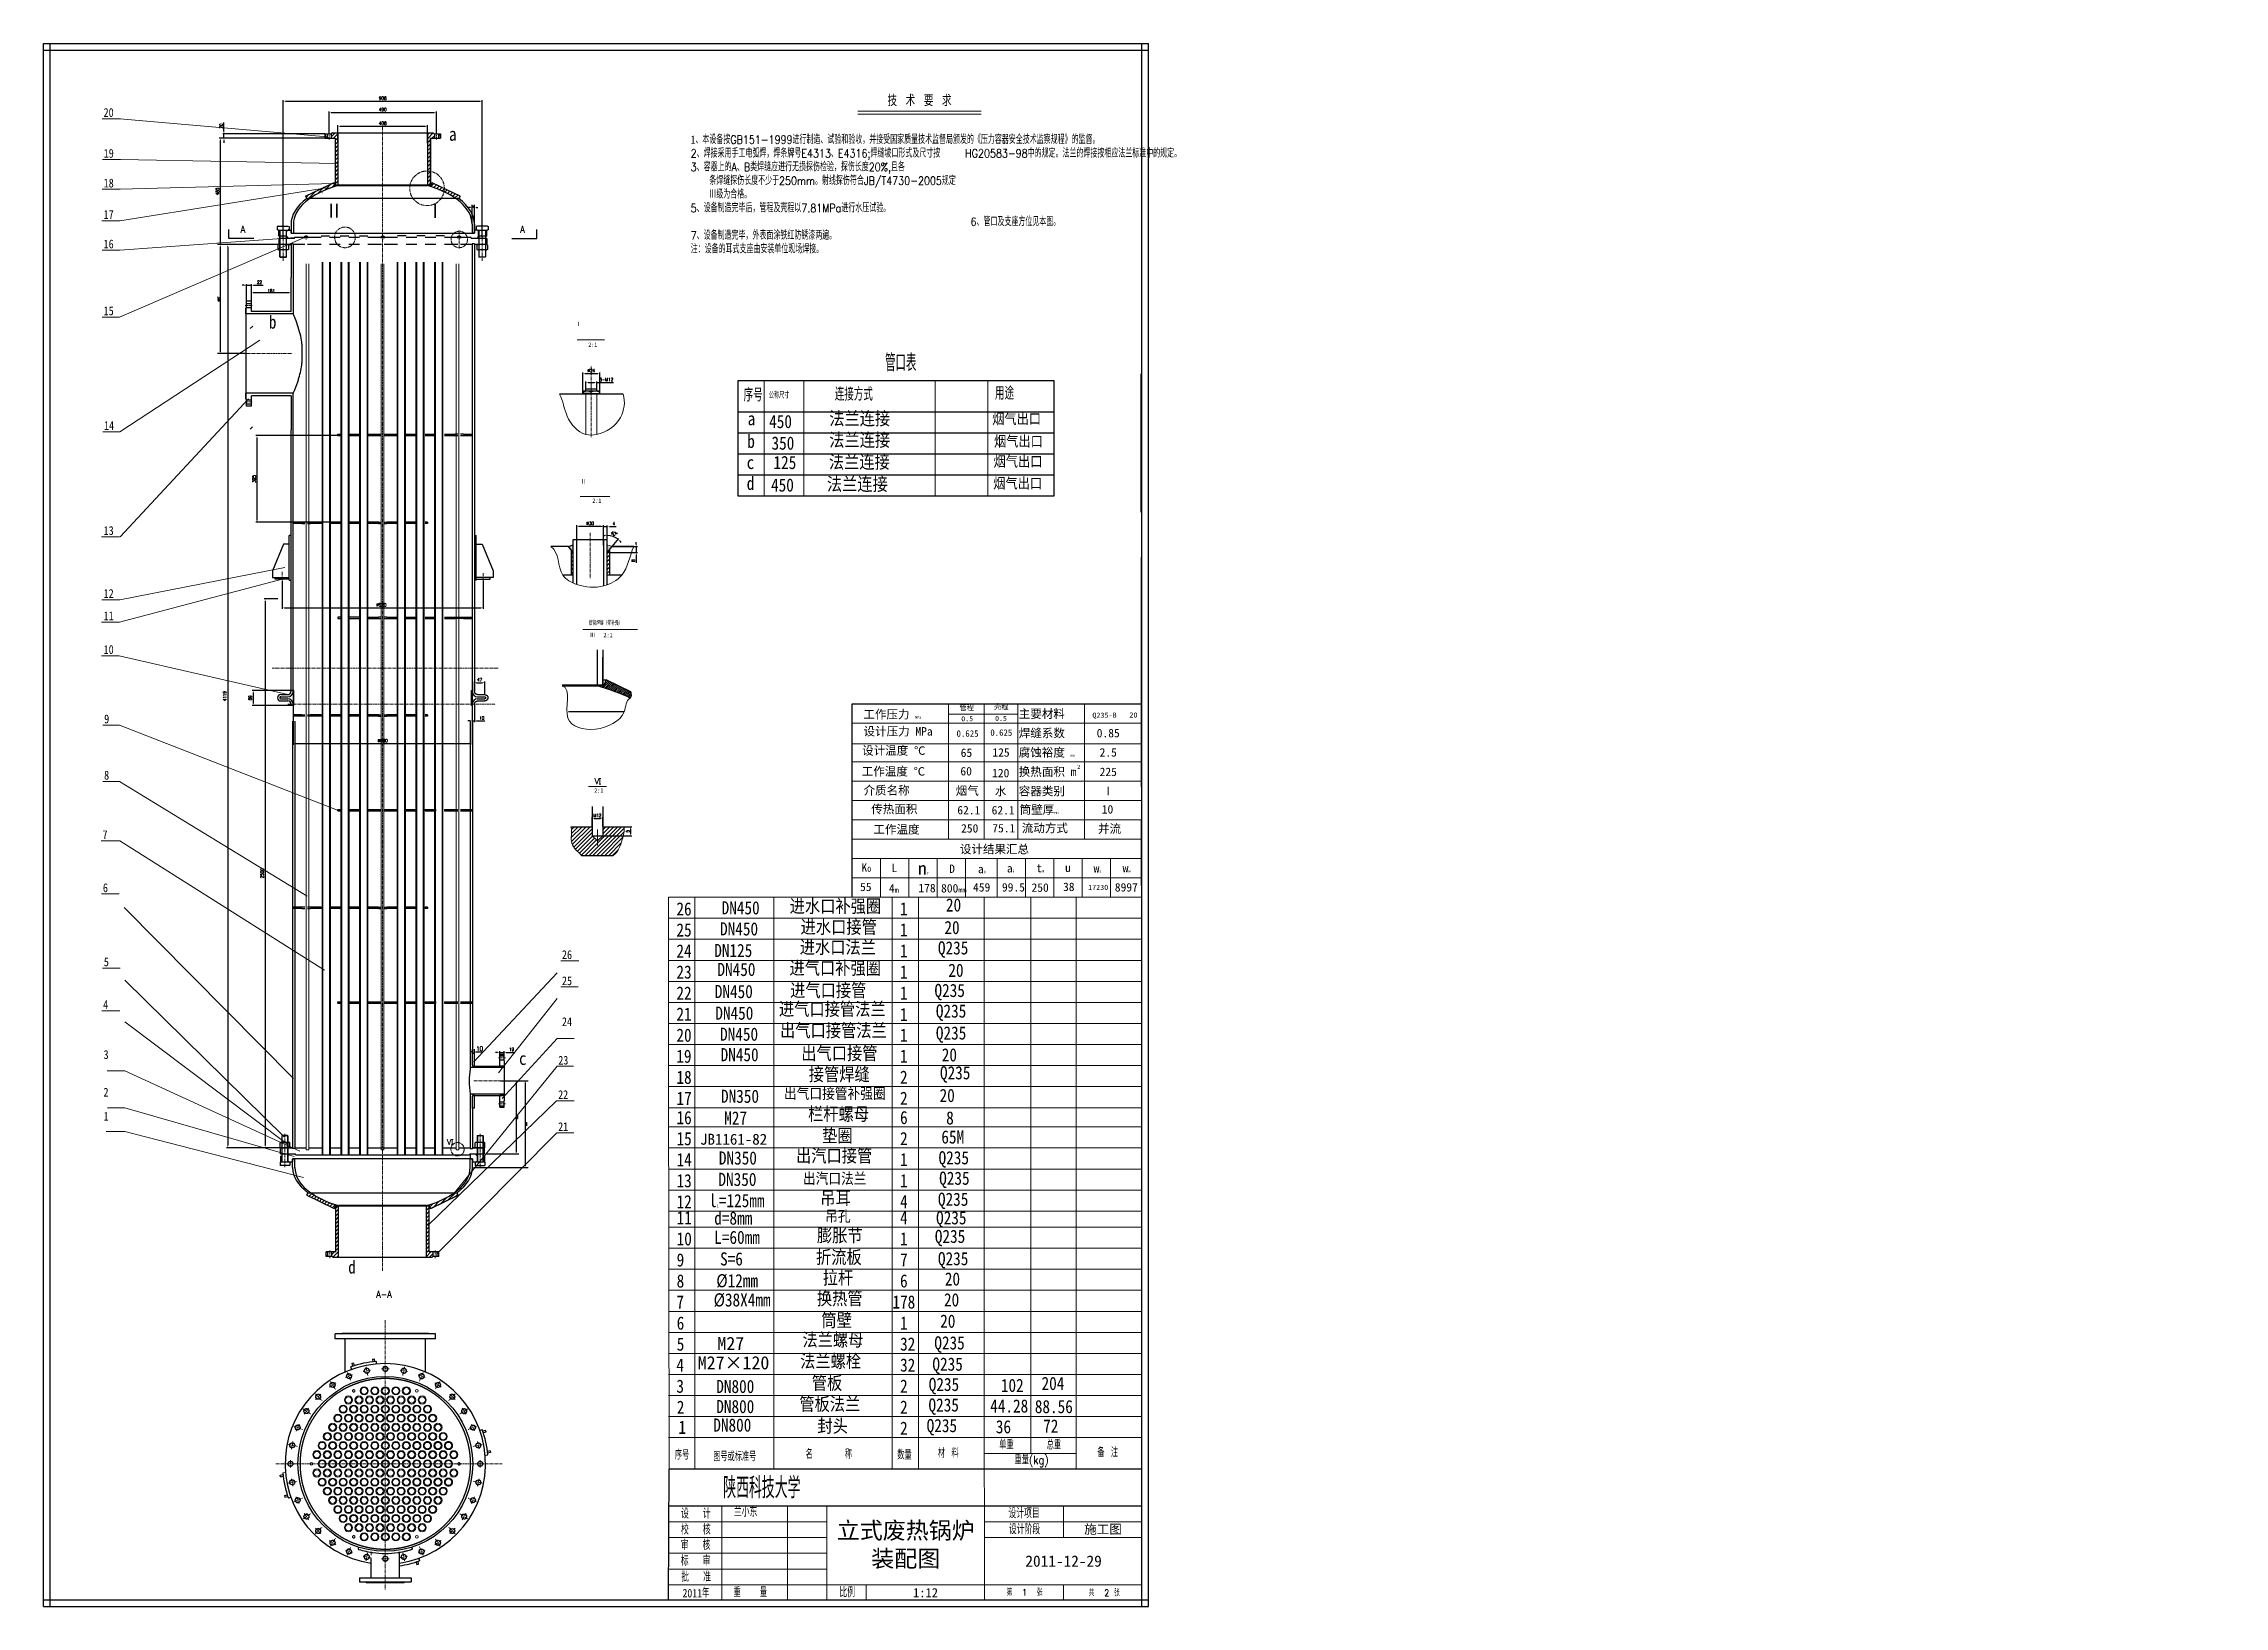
# Model space of a CAD drawing. Header units: millimetres. Extents: x -8339 to 1608, y -494 to 6634.
import ezdxf

# ---------------------------------------------------------------- set-up
doc = ezdxf.new("R2010")
doc.units = ezdxf.units.MM
doc.header["$LTSCALE"] = 38.720001
doc.linetypes.add('CENTER', pattern=[0.6, 0.375, -0.075, 0.075, -0.075])
doc.layers.get('0').update_dxf_attribs({"lineweight": 18})
for name, color, linetype, lineweight in [('02___PRT_ALL_AXES', 7, 'Continuous', 18), ('03___PRT_ALL_CURVES', 7, 'Continuous', 18), ('3_ALL_AXES', 7, 'Continuous', 18)]:
    doc.layers.add(name, color=color, linetype=linetype, lineweight=lineweight)
for name, color, linetype, lineweight, true_color in [('中心线', 7, 'CENTER', 18, 0xcc0000), ('剖面线', 2, 'Continuous', 18, 0xffff00), ('图层3', 2, 'Continuous', 30, 0xffff00), ('标注线', 3, 'Continuous', 9, 0x00ff00), ('细实线', 7, 'Continuous', 18, 0x002699)]:
    doc.layers.add(name, color=color, linetype=linetype, lineweight=lineweight, true_color=true_color)
doc.layers.add('粗实线', color=7, linetype='Continuous')
doc.styles.add('3.5', font='')
doc.styles.add('4', font='')
doc.styles.get("Standard").update_dxf_attribs({"font": 'txt.shx', "width": 0.85, "bigfont": 'gbcbig.shx'})
doc.styles.add('标注3.5', font='italic.shx', dxfattribs={"bigfont": 'gbcbig.shx'})
doc.styles.get('3.5').set_extended_font_data('宋体')
doc.styles.get('4').set_extended_font_data('宋体')
doc.dimstyles.new('ISO-25', dxfattribs={"dimtxt": 15, "dimasz": 10, "dimexe": 5, "dimexo": 0.625, "dimgap": 6, "dimtad": 1, "dimdec": 0, "dimtxsty": 'Standard', "dimcen": 2.5, "dimdle": 20, "dimadec": 0, "dimazin": 0, "dimtfac": 1, "dimtdec": 0, "dimtmove": 0, "dimatfit": 3, "dimfxl": 1, "dimlwd": -1, "dimlwe": -1, "dimarcsym": 0})
doc.dimstyles.get("Standard").update_dxf_attribs({"dimtxt": 30, "dimasz": 8, "dimexe": 0.18, "dimexo": 0.0625, "dimgap": 0.09, "dimtad": 1, "dimdsep": 46, "dimtxsty": 'Standard', "dimcen": 0.09, "dimdle": 16, "dimadec": 0, "dimazin": 0, "dimtfac": 1, "dimtofl": 0, "dimtmove": 0, "dimatfit": 3, "dimfxl": 1, "dimtolj": 1, "dimlwd": -1, "dimlwe": -1, "dimarcsym": 0})

msp = doc.modelspace()

# ---------------------------------------------------------------- texts
at = {"color": 7, "linetype": 'Continuous', "lineweight": 15, "attachment_point": 1}
for s, insert, char_height, width in [('\\T1;{\\fSimSun|b0|i0|c0|p13;  l\\H0.2333x;1\\H4.285x;=125mm}', (-5372.6, 1386.8), 60, 571.411), ('\\T1;{\\fSimSun|b0|i0|c0|p13;  d=8mm}', (-5349.4, 1307.1), 60, 617.821), ('\\T1;{\\fSimSun|b0|i0|c0|p13;  L=60mm}', (-5349.4, 1219.3), 60, 613.048), ('\\T1;{\\fSimSun|b0|i0|c0|p13;  S=6}', (-5322.8, 1120.9), 60, 571.411), ('\\T1;{\\fSimSun|b0|i0|c134|p2;  \\H1.25x;%%C12mm}', (-5325.9, 1021.6), 47.983, 571.411), ('\\T1;{\\fSimSun|b0|i0|c134|p2;  \\H1.25x;%%C38X4mm}', (-5338.2, 934), 47.983, 571.411), ('\\T1;陕西科技大学', (-5239.1, 95.1), 95.97, 840.947), ('\\T1;兰小东', (-5190.4, -42.6), 41.99, 231.841)]:
    msp.add_mtext(s, dxfattribs=dict(at, insert=insert, char_height=char_height, width=width))
at = {"layer": '粗实线', "lineweight": 18, "attachment_point": 1}
for s, insert, char_height, width in [('\\T1;{\\fFangSong|b0|i0|c0|p13;a}', (-6490, 6251.1), 60, 74.224), ('\\T1;{\\fFangSong|b0|i0|c0|p13;b}', (-7311.9, 5394), 60, 74.224), ('\\T1;{\\fSTSong|b0|i0|c0|p13;2:1}', (-5855, 5270.6), 20, 104), ('\\T1;{\\fFangSong|b0|i0|c0|p13;a}', (-5127.5, 4953.5), 60, 74.224), ('\\T1;{\\fFangSong|b0|i0|c0|p13;b}', (-5129.2, 4850.1), 60, 74.224), ('\\T1;{\\fFangSong|b0|i0|c0|p13;c}', (-5132, 4753.6), 60, 74.224), ('\\T1;{\\fFangSong|b0|i0|c0|p13;d}', (-5132, 4658.5), 60, 74.224), ('\\T1;{\\fSTSong|b0|i0|c0|p13;2:1}', (-5836.1, 4559.4), 20, 104), ('\\T1;{\\fFangSong|b0|i0|c0|p13;2:1}', (-5785.1, 3946.4), 20, 104), ('\\T1;{\\fFangSong|b0|i0|c0|p13;2:1}', (-5827.4, 3237.5), 20, 104), ('\\T1;{\\fFangSong|b0|i0|c0|p13; 26}', (-5487.2, 2717.3), 60, 117.981), ('\\T1;{\\fFangSong|b0|i0|c0|p13;DN450}', (-5246.2, 2722.3), 60, 422), ('\\T1;{\\fFangSong|b0|i0|c134|p2;进水口补强圈}', (-4936, 2730), 60, 488.709), ('\\T1;{\\fFangSong|b0|i0|c0|p13; 1}', (-4467.4, 2717.7), 60, 117.981), ('\\T1;{\\fFangSong|b0|i0|c0|p13; 20}', (-4257.8, 2735.4), 60, 422), ('\\T1;{\\fFangSong|b0|i0|c0|p13; 25}', (-5487.2, 2621.3), 60, 117.981), ('\\T1;{\\fFangSong|b0|i0|c0|p13;DN450}', (-5253.4, 2626.2), 60, 422), ('\\T1;{\\fFangSong|b0|i0|c134|p2;进水口接管}', (-4886, 2635), 60, 422), ('\\T1;{\\fFangSong|b0|i0|c0|p13; 1}', (-4467.4, 2621.7), 60, 117.981), ('\\T1;{\\fFangSong|b0|i0|c0|p13; 20}', (-4264.8, 2632.4), 60, 422), ('\\T1;{\\fFangSong|b0|i0|c0|p13; 24}', (-5487.2, 2525.3), 60, 117.981), ('\\T1;{\\fFangSong|b0|i0|c0|p13;DN125}', (-5279.9, 2527.8), 60, 422), ('\\T1;{\\fFangSong|b0|i0|c134|p2;进水口法兰}', (-4890, 2543), 60, 422), ('\\T1;{\\fFangSong|b0|i0|c0|p13; 1}', (-4467.4, 2525.7), 60, 117.981), ('\\T1;{\\fFangSong|b0|i0|c0|p13;Q235}', (-4259.7, 2539.4), 60, 422), ('\\T1;{\\fFangSong|b0|i0|c0|p13; 23}', (-5487.2, 2429.3), 60, 117.981), ('\\T1;{\\fFangSong|b0|i0|c0|p13;DN450}', (-5265.5, 2441.3), 60, 422), ('\\T1;{\\fFangSong|b0|i0|c134|p2;进气口补强圈}', (-4937, 2448), 60, 531.884), ('\\T1;{\\fFangSong|b0|i0|c0|p13; 1}', (-4467.4, 2429.7), 60, 117.981), ('\\T1;{\\fFangSong|b0|i0|c0|p13; 20}', (-4246.8, 2437.4), 60, 422), ('\\T1;{\\fFangSong|b0|i0|c0|p13; 22}', (-5487.2, 2333.3), 60, 117.981), ('\\T1;{\\fFangSong|b0|i0|c0|p13;DN450}', (-5277.5, 2340.5), 60, 422), ('\\T1;{\\fFangSong|b0|i0|c134|p2;进气口接管}', (-4934, 2346), 60, 422), ('\\T1;{\\fFangSong|b0|i0|c0|p13; 1}', (-4467.4, 2333.7), 60, 117.981), ('\\T1;{\\fFangSong|b0|i0|c0|p13;Q235}', (-4275.4, 2345.4), 60, 422), ('\\T1;{\\fFangSong|b0|i0|c0|p13; 21}', (-5487.2, 2237.3), 60, 117.981), ('\\T1;{\\fFangSong|b0|i0|c0|p13;DN450}', (-5275.1, 2242), 60, 422), ('\\T1;{\\fFangSong|b0|i0|c134|p2;进气口接管法兰}', (-4985, 2260.7), 60, 555.896), ('\\T1;{\\fFangSong|b0|i0|c0|p13; 1}', (-4467.4, 2236), 60, 117.981), ('\\T1;{\\fFangSong|b0|i0|c0|p13;Q235}', (-4269.1, 2251.5), 60, 422), ('\\T1;{\\fFangSong|b0|i0|c0|p13; 20}', (-5487.2, 2141.3), 60, 117.981), ('\\T1;{\\fFangSong|b0|i0|c0|p13;DN450}', (-5253.4, 2145.9), 60, 422), ('\\T1;{\\fFangSong|b0|i0|c134|p2;出气口接管法兰}', (-4980, 2163), 60, 534.456), ('\\T1;{\\fFangSong|b0|i0|c0|p13; 1}', (-4467.4, 2141.7), 60, 117.981), ('\\T1;{\\fFangSong|b0|i0|c0|p13;Q235}', (-4269.1, 2151.4), 60, 422), ('\\T1;{\\fFangSong|b0|i0|c0|p13;c}', (-6170.3, 2034.4), 58.824, 72.769), ('\\T1;{\\fFangSong|b0|i0|c0|p13; 19}', (-5487.7, 2045.3), 60, 117.981), ('\\T1;{\\fFangSong|b0|i0|c0|p13;DN450}', (-5251, 2052.3), 60, 422), ('\\T1;{\\fFangSong|b0|i0|c134|p2;出气口接管}', (-4883, 2059), 60, 422), ('\\T1;{\\fFangSong|b0|i0|c0|p13; 1}', (-4467.4, 2045.7), 60, 117.981), ('\\T1;{\\fFangSong|b0|i0|c0|p13; 20}', (-4276.8, 2051.4), 60, 422), ('\\T1;{\\fFangSong|b0|i0|c0|p13; 18}', (-5487.1, 1949.4), 60, 117.981), ('\\T1;{\\fFangSong|b0|i0|c134|p2;接管焊缝}', (-4849, 1963), 60, 422), ('\\T1;{\\fFangSong|b0|i0|c0|p13; 2}', (-4467.4, 1949.7), 60, 117.981), ('\\T1;{\\fFangSong|b0|i0|c0|p13;Q235}', (-4250.3, 1969.9), 60, 422), ('\\T1;{\\fFangSong|b0|i0|c0|p13; 17}', (-5487, 1853.4), 60, 117.981), ('\\T1;{\\fFangSong|b0|i0|c0|p13;DN350}', (-5249.2, 1862.8), 60, 422), ('\\T1;{\\fFangSong|b0|i0|c134|p2;出气口接管补强圈}', (-4962, 1871), 50, 580.317), ('\\T1;{\\fFangSong|b0|i0|c134|p2;栏杆螺母}', (-4852, 1782), 60, 422), ('\\T1;{\\fFangSong|b0|i0|c0|p13; 2}', (-4467.4, 1853.7), 60, 117.981), ('\\T1;{\\fFangSong|b0|i0|c0|p13; 20}', (-4286.8, 1866.4), 60, 422), ('\\T1;{\\fFangSong|b0|i0|c0|p13; 16}', (-5486.9, 1765.4), 60, 117.981), ('\\T1;{\\fFangSong|b0|i0|c0|p13;M27}', (-5234.5, 1763.7), 60, 422), ('\\T1;{\\fFangSong|b0|i0|c0|p13; 垫圈}', (-4823, 1683), 60, 422), ('\\T1;{\\fFangSong|b0|i0|c0|p13; 6}', (-4467.1, 1765.8), 60, 117.981), ('\\T1;{\\fFangSong|b0|i0|c0|p13;8}', (-4222, 1763.9), 60, 422), ('\\T1;{\\fFangSong|b0|i0|c0|p13; 15}', (-5486.8, 1669.5), 60, 117.981), ('\\T1;{\\fFangSong|b0|i0|c134|p2;出汽口接管}', (-4907, 1592), 60, 422), ('\\T1;{\\fFangSong|b0|i0|c0|p13; 2}', (-4467.1, 1669.8), 60, 117.981), ('\\T1;{\\fFangSong|b0|i0|c0|p13; 65M}', (-4278.8, 1677.1), 60, 422), ('\\T1;{\\fFangSong|b0|i0|c0|p13; 14}', (-5486.7, 1573.5), 60, 117.981), ('\\T1;{\\fFangSong|b0|i0|c0|p13;DN350}', (-5258.9, 1581.3), 60, 422), ('\\T1;{\\fFangSong|b0|i0|c0|p13; 1}', (-4467.1, 1573.9), 60, 117.981), ('\\T1;{\\fFangSong|b0|i0|c0|p13;Q235}', (-4256.8, 1582.2), 60, 422), ('\\T1;{\\fFangSong|b0|i0|c0|p13; 13}', (-5486.6, 1477.6), 60, 117.981), ('\\T1;{\\fFangSong|b0|i0|c0|p13;DN350}', (-5260.9, 1483.6), 60, 422), ('\\T1;{\\fFangSong|b0|i0|c0|p13; \\H0.8333x;出汽口法兰}', (-4910, 1483), 60, 422), ('\\T1;{\\fFangSong|b0|i0|c0|p13; 吊耳}', (-4831, 1399), 60, 422), ('\\T1;{\\fFangSong|b0|i0|c0|p13; 1}', (-4467.1, 1477.9), 60, 117.981), ('\\T1;{\\fFangSong|b0|i0|c0|p13;Q235}', (-4259.6, 1393), 60, 422), ('\\T1;{\\fFangSong|b0|i0|c0|p13;Q235}', (-4254, 1489), 60, 422), ('\\T1;{\\fFangSong|b0|i0|c0|p13; 12}', (-5486.5, 1381.6), 60, 117.981), ('\\T1;{\\fFangSong|b0|i0|c0|p13; 11}', (-5486.4, 1308.2), 60, 117.981), ('\\T1;{\\fFangSong|b0|i0|c134|p2;吊孔}', (-4774, 1311), 50, 422), ('\\T1;{\\fFangSong|b0|i0|c0|p13; 4}', (-4467.1, 1381.9), 60, 117.981), ('\\T1;{\\fFangSong|b0|i0|c0|p13; 4}', (-4467.1, 1308.5), 60, 117.981), ('\\T1;{\\fFangSong|b0|i0|c0|p13;Q235}', (-4268.1, 1308.4), 60, 422), ('\\T1;{\\fFangSong|b0|i0|c0|p13; 10}', (-5486.3, 1212.2), 60, 117.981), ('\\T1;{\\fFangSong|b0|i0|c0|p13; 膨胀节}', (-4846, 1228), 60, 422), ('\\T1;{\\fFangSong|b0|i0|c0|p13; 1}', (-4467.1, 1212.5), 60, 117.981), ('\\T1;{\\fFangSong|b0|i0|c0|p13;Q235}', (-4273.8, 1223.7), 60, 422), ('\\T1;{\\fFangSong|b0|i0|c0|p13; 9}', (-5486.2, 1116.2), 60, 117.981), ('\\T1;{\\fFangSong|b0|i0|c134|p2;折流板}', (-4816, 1129), 60, 422), ('\\T1;{\\fFangSong|b0|i0|c0|p13; 7}', (-4467.1, 1116.6), 60, 117.981), ('\\T1;{\\fFangSong|b0|i0|c0|p13;Q235}', (-4259.6, 1122), 60, 422), ('\\T1;{\\fFangSong|b0|i0|c0|p13;d}', (-6949.5, 1082.8), 58.824, 72.769), ('\\T1;{\\fFangSong|b0|i0|c0|p13; 8}', (-5486.1, 1020.3), 60, 117.981), ('\\T1;{\\fFangSong|b0|i0|c134|p2;拉杆}', (-4785, 1035), 60, 422), ('\\T1;{\\fFangSong|b0|i0|c0|p13; 6}', (-4467.1, 1020.6), 60, 117.981), ('\\T1;{\\fFangSong|b0|i0|c0|p13; 20}', (-4262.8, 1029.4), 60, 422), ('\\T1;{\\fFangSong|b0|i0|c0|p13; 7}', (-5487.5, 924.3), 60, 117.981), ('\\T1;{\\fFangSong|b0|i0|c134|p2;换热管}', (-4812, 941), 60, 422), ('\\T1;{\\fFangSong|b0|i0|c0|p13;178}', (-4467.1, 924.6), 60, 117.981), ('\\T1;{\\fFangSong|b0|i0|c0|p13; 20}', (-4266.8, 934.4), 60, 422), ('\\T1;{\\fFangSong|b0|i0|c0|p13; 6}', (-5485.9, 828.3), 60, 117.981), ('\\T1;{\\fFangSong|b0|i0|c0|p13; 筒壁}', (-4826, 841), 60, 422), ('\\T1;{\\fFangSong|b0|i0|c0|p13; 1}', (-4467.1, 828.7), 60, 117.981), ('\\T1;{\\fFangSong|b0|i0|c0|p13; 20}', (-4284, 837), 60, 422), ('\\T1;{\\fFangSong|b0|i0|c0|p13; 5}', (-5485.8, 732.4), 60, 117.981), ('\\T1;{\\fFangSong|b0|i0|c0|p13; 法兰螺母}', (-4912.3, 752.4), 60, 422), ('\\T1;{\\fFangSong|b0|i0|c0|p13; 32}', (-4467.1, 732.7), 60, 117.981), ('\\T1;{\\fFangSong|b0|i0|c0|p13;Q235}', (-4276.1, 738), 60, 422), ('\\T1;{\\fFangSong|b0|i0|c0|p13; 4}', (-5487.5, 636.4), 60, 117.981), ('\\T1;{\\fFangSong|b0|i0|c0|p13; 法兰螺栓}', (-4923, 655), 60, 422), ('\\T1;{\\fFangSong|b0|i0|c0|p13; 32}', (-4467.1, 636.7), 60, 117.981), ('\\T1;{\\fFangSong|b0|i0|c0|p13;Q235}', (-4284.9, 640.9), 60, 422), ('\\T1;{\\fFangSong|b0|i0|c0|p13; 3}', (-5487.5, 540.4), 60, 117.981), ('\\T1;{\\fFangSong|b0|i0|c0|p13;DN800}', (-5270.7, 539.2), 60, 422), ('\\T1;{\\fFangSong|b0|i0|c134|p2;管板 }', (-4835, 555), 60, 422), ('\\T1;{\\fFangSong|b0|i0|c0|p13; 2}', (-4467.1, 540.8), 60, 117.981), ('\\T1;{\\fFangSong|b0|i0|c0|p13;Q235}', (-4301.7, 548.4), 60, 422), ('\\T1;{\\fFangSong|b0|i0|c0|p13;102}', (-3972.6, 544), 60, 422), ('\\T1;{\\fFangSong|b0|i0|c0|p13;204}', (-3787, 552.9), 60, 422), ('\\T1;{\\fFangSong|b0|i0|c0|p13; 2}', (-5485.5, 444.5), 60, 117.981), ('\\T1;{\\fFangSong|b0|i0|c0|p13;DN800}', (-5270.7, 447.5), 60, 422), ('\\T1;{\\fFangSong|b0|i0|c134|p2;管板法兰}', (-4892, 459), 60, 422), ('\\T1;{\\fFangSong|b0|i0|c0|p13; 2}', (-4467.1, 444.8), 60, 117.981), ('\\T1;{\\fFangSong|b0|i0|c0|p13;Q235}', (-4302.8, 454.6), 60, 422), ('\\T1;{\\fFangSong|b0|i0|c0|p13;44.28}', (-4021.2, 450.2), 60, 422), ('\\T1;{\\fFangSong|b0|i0|c0|p13;88.56}', (-3817.8, 447.3), 60, 422), ('\\T1;{\\fFangSong|b0|i0|c0|p13; 1}', (-5478, 353), 60, 117.981), ('\\T1;{\\fFangSong|b0|i0|c0|p13;DN800}', (-5284.3, 363.1), 60, 422), ('\\T1;{\\fFangSong|b0|i0|c0|p13; 封头}', (-4844, 359), 60, 422), ('\\T1;{\\fFangSong|b0|i0|c0|p13; 2}', (-4467.1, 348.8), 60, 117.981), ('\\T1;{\\fFangSong|b0|i0|c0|p13;Q235}', (-4311.1, 360.7), 60, 422), ('\\T1;{\\fFangSong|b0|i0|c0|p13;36}', (-3995.6, 355.3), 60, 422), ('\\T1;{\\fFangSong|b0|i0|c0|p13;72}', (-3779.6, 358.7), 60, 422)]:
    msp.add_mtext(s, dxfattribs=dict(at, insert=insert, char_height=char_height, width=width))
at = {"layer": '粗实线'}
for s, insert, char_height, width, attachment_point in [('\\T1;A', (-7419.2, 5803.1), 32, 110.568, 3), ('\\T1;A', (-6165.1, 5803.1), 32, 110.568, 1), ('\\T1;A-A', (-6822.1, 945.2), 31.37, 227.111, 1)]:
    msp.add_mtext(s, dxfattribs=dict(at, insert=insert, char_height=char_height, width=width, attachment_point=attachment_point))
at = {"layer": '细实线', "color": 0}
for s, insert, char_height, width, attachment_point in [('\\T1;技{ }术{ }要{ }求', (-4343.7, 6374.5), 51.48, 748.961, 5), ('\\T1;{\\fsimsun|b0|i0|c0|p13;1}、本设备按{GB151-1999}进行制造、试验和验收，并接受国家质量技术监督局颁发的《压力容器安全技术监察规程》的监督。\\P{2}、焊接采用手工电弧焊，焊条牌号{E4313}、{E4316;}焊缝坡口形式及尺寸按{    HG20583-98}中的规定。法兰的焊接按相应法兰标准中的规定。\\P{3}、容器上的{A}、{B}类焊缝应进行无损探伤检验，探伤长度{20%,}且各\\P{   }条焊缝探伤长度不少于{250mm}。射线探伤符合{JB/T4730-2005}规定\\P{   Ⅲ}级为合格。\\P{5}、设备制造完毕后，管程及壳程以{7.81MPa}进行水压试验。{                                                                                                 6}、管口及支座方位见本图。\\P{7}、设备制造完毕，外表面涂铁红防锈漆两遍。\\P注：设备的耳式支座由安装单位现场焊接。', (-5387.5, 6214.6), 37.44, 2354.057, 1), ('\\T1;管口表', (-4501.1, 5217.6), 78, 1316.224, 1), ('\\T1;用途', (-3999.3, 5069.9), 60, 540.54, 1), ('\\T1;序号', (-5145.8, 5061.6), 60, 540.54, 1), ('\\T1;公称尺寸', (-5031, 5043.6), 27.56, 248.263, 1), ('\\T1;连接方式', (-4730, 5065.4), 60, 540.54, 1), ('\\T1;{\\fFangSong|b0|i0|c0|p13;450}', (-5029.5, 4940.2), 60, 540.54, 1), ('\\T1;{\\fFangSong|b0|i0|c134|p2;法兰连接}', (-4755.5, 4954.3), 60, 540.54, 1), ('\\T1;{\\fFangSong|b0|i0|c134|p2;烟气出口}', (-4012.1, 4947), 48, 432.432, 1), ('\\T1;{\\fFangSong|b0|i0|c0|p13;350}', (-5018.8, 4841.9), 60, 540.54, 1), ('\\T1;{\\fFangSong|b0|i0|c134|p2;法兰连接}', (-4755.7, 4856.3), 60, 540.54, 1), ('\\T1;{\\fFangSong|b0|i0|c134|p2;烟气出口}', (-4003.7, 4844.5), 48, 432.432, 1), ('\\T1;{\\fFangSong|b0|i0|c0|p13;125}', (-5009.8, 4753.5), 60, 540.54, 1), ('\\T1;{\\fFangSong|b0|i0|c134|p2;法兰连接}', (-4757.2, 4756.5), 60, 540.54, 1), ('\\T1;{\\fFangSong|b0|i0|c134|p2;烟气出口}', (-4005.8, 4752.5), 48, 432.432, 1), ('\\T1;{\\fFangSong|b0|i0|c0|p13;450}', (-5021, 4650.6), 60, 540.54, 1), ('\\T1;{\\fFangSong|b0|i0|c134|p2;法兰连接}', (-4766.3, 4655.1), 60, 540.54, 1), ('\\T1;{\\fFangSong|b0|i0|c134|p2;烟气出口}', (-4007.1, 4653), 48, 432.432, 1), ('\\T1;接管焊缝（带补强）', (-5852.5, 4001.4), 20, 591.672, 1)]:
    msp.add_mtext(s, dxfattribs=dict(at, insert=insert, char_height=char_height, width=width, attachment_point=attachment_point))
at = {"layer": '细实线', "color": 3, "lineweight": 18, "attachment_point": 1}
for s, insert, char_height, width in [('\\T1;{\\fFangSong|b0|i0|c0|p13;20}', (-8065.6, 6339.8), 40, 63.415), ('\\T1;{\\fFangSong|b0|i0|c0|p13;19}', (-8065.1, 6153.5), 40, 63.415), ('\\T1;{\\fFangSong|b0|i0|c0|p13;18}', (-8065.3, 6017.9), 40, 63.415), ('\\T1;{\\fFangSong|b0|i0|c0|p13;17}', (-8065.5, 5874.5), 40, 63.415), ('\\T1;{\\fFangSong|b0|i0|c0|p13;16}', (-8065.5, 5740.1), 40, 63.415), ('\\T1;{\\fFangSong|b0|i0|c0|p13;15}', (-8065.5, 5435.3), 40, 63.415), ('\\T1;{\\fFangSong|b0|i0|c0|p13;14}', (-8063.7, 4911.7), 40, 63.415), ('\\T1;{\\fFangSong|b0|i0|c0|p13;13}', (-8065.5, 4433), 40, 63.415), ('\\T1;{\\fFangSong|b0|i0|c0|p13;12}', (-8065.5, 4146), 40, 63.415), ('\\T1;{\\fFangSong|b0|i0|c0|p13;11}', (-8065.5, 4043.5), 40, 63.415), ('\\T1;{\\fFangSong|b0|i0|c0|p13;10}', (-8065.5, 3890.3), 40, 63.415), ('\\T1;{\\fFangSong|b0|i0|c0|p13;9}', (-8062.9, 3573.8), 40, 63.415), ('\\T1;{\\fFangSong|b0|i0|c0|p13;8}', (-8063.1, 3317.2), 40, 63.415), ('\\T1;{\\fFangSong|b0|i0|c0|p13;7}', (-8070.3, 3045.7), 40, 63.415), ('\\T1;{\\fFangSong|b0|i0|c0|p13;6}', (-8068.6, 2803.9), 40, 63.415), ('\\T1;{\\fFangSong|b0|i0|c0|p13;26}', (-5974.8, 2498.7), 40, 63.415), ('\\T1;{\\fFangSong|b0|i0|c0|p13;5}', (-8064.3, 2465.8), 40, 63.415), ('\\T1;{\\fFangSong|b0|i0|c0|p13;25}', (-5974.8, 2379.5), 40, 63.415), ('\\T1;{\\fFangSong|b0|i0|c0|p13;4}', (-8067.3, 2271.3), 40, 63.415), ('\\T1;{\\fFangSong|b0|i0|c0|p13;24}', (-5974.8, 2192.7), 40, 63.415), ('\\T1;{\\fFangSong|b0|i0|c0|p13;3}', (-8065.5, 2042.8), 40, 63.415), ('\\T1;{\\fFangSong|b0|i0|c0|p13;23}', (-5991.1, 2016.8), 39.216, 62.171), ('\\T1;{\\fFangSong|b0|i0|c0|p13;2}', (-8066, 1871.4), 40, 63.415), ('\\T1;{\\fFangSong|b0|i0|c0|p13;22}', (-5991.8, 1860), 39.216, 62.171), ('\\T1;{\\fFangSong|b0|i0|c0|p13;1}', (-8065.5, 1761.7), 40, 63.415), ('\\T1;{\\fFangSong|b0|i0|c0|p13;21}', (-5991.8, 1713.9), 39.216, 62.171)]:
    msp.add_mtext(s, dxfattribs=dict(at, insert=insert, char_height=char_height, width=width))
at = {"layer": '细实线', "color": 0}
for s, insert, char_height, width, attachment_point, style in [('\\T1; ', (1608.4, 6334.1), 65.52, 374.4, 5, '3.5'), ('\\T1;{\\fSimSun|b0|i0|c0|p13;\\H0.5345x;Ⅱ} ', (-7014.2, 5871.6), 119.746, 316.191, 5, '标注3.5'), ('\\T1;{\\fSimSun|b0|i0|c0|p13;\\H0.5345x;Ⅰ} ', (-6552.7, 5870), 119.746, 316.191, 5, '标注3.5'), ('\\T1;{\\fSimSun|b0|i0|c0|p13;\\H0.167x;Ⅰ} ', (-5900, 5355.5), 119.746, 222.29, 5, '标注3.5'), ('\\T1;{\\fSimSun|b0|i0|c0|p13;\\H0.167x;Ⅱ} ', (-5876, 4637.4), 119.746, 222.29, 5, '标注3.5'), ('\\T1;{\\fSimSun|b0|i0|c0|p13;Ⅲ} ', (-5834.4, 3937.4), 20, 72.676, 5, '标注3.5'), ('\\T1;  {\\H1.371x; \\fFangSong|b0|i0|c134|p2;\\H0.8753x;工作压力 \\H0.3052x;MPa\\H2.73x; }', (-4673.5, 3572.3), 32.144, 440.831, 4, '4'), ('\\T1;{\\H0.5714x;管程} ', (-4161.9, 3604.2), 41.787, 573.08, 4, '4'), ('\\T1;{\\H0.5714x;管程} ', (-4161.9, 3604.2), 41.787, 573.08, 4, '4'), ('\\T1; {\\H0.5714x;壳程} ', (-4032.7, 3608.5), 41.787, 573.08, 4, '4'), ('\\T1;  主要材料', (-3943.4, 3574.9), 38.57, 440.831, 4, '3.5'), ('\\T1;Q235-B', (-3499.8, 3568), 23.55, 220.415, 5, '3.5'), ('\\T1;20', (-3367.9, 3571.7), 23.55, 220.415, 5, '3.5'), ('\\T1; {\\H0.875x;设计压力 MPa}', (-4629, 3494.8), 44.083, 440.831, 4, '4'), ('\\T1;0.625', (-4124.6, 3487), 29.44, 220.415, 5, '3.5'), ('\\T1;0.5', (-4126.2, 3554.6), 22.96, 220.415, 5, '3.5'), ('\\T1;0.5', (-4126.2, 3554.6), 22.96, 220.415, 5, '3.5'), ('\\T1;0.625', (-3970.5, 3491.4), 29.44, 220.415, 5, '3.5'), ('\\T1;0.5', (-3972, 3556.3), 22.96, 220.415, 5, '3.5'), ('\\T1;  焊缝系数', (-3943.4, 3486.7), 38.57, 440.831, 4, '3.5'), ('\\T1;  焊缝系数', (-3943.4, 3486.7), 38.57, 440.831, 4, '3.5'), ('\\T1;0.85', (-3482.8, 3488.9), 38.57, 220.415, 5, '3.5'), ('\\T1;  设计温度 ℃', (-4658, 3407.3), 38.573, 440.831, 4, '3.5'), ('\\T1;65', (-4129.5, 3399.4), 38.57, 220.415, 5, '3.5'), ('\\T1;125', (-3971.9, 3400.7), 38.57, 220.415, 5, '3.5'), ('\\T1;  腐蚀裕度 {\\H0.3053x;mm}', (-3943.4, 3398.6), 38.573, 440.831, 4, '3.5'), ('\\T1;2.5', (-3482.8, 3400.8), 38.57, 220.415, 5, '3.5'), ('\\T1;  工作温度 ℃', (-4659.8, 3312.4), 38.573, 440.831, 4, '3.5'), ('\\T1;60', (-4130.9, 3315.1), 38.57, 220.415, 5, '3.5'), ('\\T1;120', (-3973.3, 3306.8), 38.57, 220.415, 5, '3.5'), ('\\T1;  换热面积 m', (-3943.4, 3310.4), 38.573, 440.831, 4, '3.5'), ('\\T1;{\\H0.4762x;2} ', (-3617.4, 3335), 38.573, 220.415, 5, '3.5'), ('\\T1;{\\H0.4762x;2} ', (-3617.4, 3335), 38.573, 220.415, 5, '3.5'), ('\\T1;225', (-3482.8, 3312.1), 38.57, 220.415, 5, '3.5'), ('\\T1;  介质名称', (-4651.5, 3225.6), 38.57, 440.831, 4, '3.5'), ('\\T1;烟气', (-4125.6, 3224.1), 38.57, 220.415, 5, '3.5'), ('\\T1;水', (-3974.1, 3221.8), 38.57, 220.415, 5, '3.5'), ('\\T1;  容器类别 ', (-3943.4, 3222.2), 38.573, 440.831, 4, '3.5'), ('\\T1;Ⅰ', (-3482.8, 3224.4), 38.57, 220.415, 5, '3.5'), ('\\T1;  传热面积', (-4616.2, 3140.1), 38.57, 440.831, 4, '3.5'), ('\\T1;62.1', (-4118.7, 3137.4), 38.57, 220.415, 5, '3.5'), ('\\T1;62.1', (-3962.2, 3137.2), 38.57, 220.415, 5, '3.5'), ('\\T1;  筒壁厚{\\H0.3053x;mm}', (-3939.3, 3137.7), 38.573, 440.831, 4, '3.5'), ('\\T1;10', (-3486.2, 3141.1), 38.57, 220.415, 5, '3.5'), ('\\T1;  工作温度', (-4606.3, 3047.6), 38.57, 440.831, 4, '3.5'), ('\\T1;  设计结果汇总', (-4212.1, 2957.6), 38.573, 440.831, 4, '3.5'), ('\\T1;250', (-4114.7, 3054.5), 38.57, 220.415, 5, '3.5'), ('\\T1;75.1', (-3959.3, 3055.3), 38.57, 220.415, 5, '3.5'), ('\\T1;流动方式', (-3772, 3053.5), 38.57, 220.415, 5, '3.5'), ('\\T1;并流', (-3476.8, 3050.6), 38.57, 220.415, 5, '3.5'), ('\\T1;K{\\H0.6105x;0}', (-4586.3, 2875.5), 38.573, 220.415, 5, '3.5'), ('\\T1;L', (-4458.6, 2874.5), 38.57, 220.415, 5, '3.5'), ('\\T1;n{\\H0.2x;T}', (-4326.2, 2872.2), 58.872, 220.415, 5, '3.5'), ('\\T1;D', (-4195.5, 2870.5), 38.57, 220.415, 5, '3.5'), ('\\T1;t{\\H0.3053x;m}', (-3793.1, 2873.6), 38.573, 220.415, 5, '3.5'), ('\\T1;55', (-4588.6, 2787.7), 38.57, 220.415, 5, '3.5'), ('\\T1;4{\\H0.6105x;m}', (-4460.8, 2781.1), 38.573, 220.415, 5, '3.5'), ('\\T1;178', (-4309.5, 2782.2), 38.57, 220.415, 5, '3.5'), ('\\T1;800{\\H0.6105x;mm}', (-4187.6, 2781.1), 38.573, 220.415, 5, '3.5'), ('\\T1;459', (-4060.2, 2785.5), 38.57, 220.415, 5, '3.5'), ('\\T1;a{\\H0.3053x;0}', (-4059.5, 2868.8), 38.573, 220.415, 5, '3.5'), ('\\T1;99.5', (-3915.3, 2785.5), 38.57, 220.415, 5, '3.5'), ('\\T1;a{\\H0.3053x;i}', (-3927.3, 2872.4), 38.573, 220.415, 5, '3.5'), ('\\T1;250', (-3793.4, 2784.4), 38.57, 220.415, 5, '3.5'), ('\\T1;38', (-3662.7, 2787.7), 38.57, 220.415, 5, '3.5'), ('\\T1;u', (-3666.1, 2874.9), 38.57, 220.415, 5, '3.5'), ('\\T1;17230', (-3528.8, 2785.5), 23.55, 220.415, 5, '3.5'), ('\\T1;w{\\H0.3053x;s}', (-3531.9, 2872.4), 38.573, 220.415, 5, '3.5'), ('\\T1;8997', (-3400.3, 2785.5), 38.57, 220.415, 5, '3.5'), ('\\T1;w{\\H0.3053x;w}', (-3399.4, 2873.1), 38.573, 220.415, 5, '3.5')]:
    msp.add_mtext(s, dxfattribs=dict(at, insert=insert, char_height=char_height, width=width, attachment_point=attachment_point, style=style))
at = {"layer": '细实线', "color": 7, "linetype": 'Continuous', "lineweight": 15, "style": '4'}
for s, insert, char_height, width, attachment_point in [('\\T1;JB1161-82', (-5191.6, 1636.4), 50, 482.398, 5), ('\\T1; {\\H1.25x;M27 }', (-5298.2, 705.3), 47.983, 3147.83, 4), ('\\T1; {\\H1.25x;M27×120}', (-5387.8, 616.7), 47.983, 3236.78, 4), ('\\T1;立式废热锅炉\\P装配图', (-4406.4, -216), 76.9, 719.747, 5), ('\\T1;施工图', (-3506.7, -144), 41.99, 359.873, 5), ('\\T1;2011-12-29', (-3686.6, -287.9), 51.264, 719.747, 5), ('\\T1;1:12', (-4316.4, -431.9), 41.99, 539.81, 5)]:
    msp.add_mtext(s, dxfattribs=dict(at, insert=insert, char_height=char_height, width=width, attachment_point=attachment_point))
at = {"layer": '细实线', "color": 7, "linetype": 'Continuous', "lineweight": 15, "attachment_point": 5}
for s, insert, char_height, width in [('\\T1;序号', (-5426.5, 195.1), 38.5, 224.64), ('\\T1;图号或标准号', (-5186.4, 187.7), 38.5, 673.92), ('\\T1;名{     }称', (-4757.5, 198.7), 38.503, 1010.88), ('\\T1;数量', (-4412.6, 195.4), 38.5, 224.64), ('\\T1;材{ }料', (-4212.4, 203.5), 38.5, 673.92), ('\\T1;单重', (-3947.2, 241.5), 38.5, 336.96), ('\\T1;重量{(kg)}', (-3832.5, 167.4), 38.503, 673.92), ('\\T1;总重', (-3730.9, 241.3), 38.5, 336.96), ('\\T1;备{ }注', (-3485.4, 207), 38.5, 561.6), ('\\T1;设{  }计', (-5363.9, -72.4), 41.99, 206.504), ('\\T1;设计项目', (-3866.7, -70.7), 41.99, 324.813), ('\\T1;校{  }核', (-5363.9, -145), 41.99, 206.504), ('\\T1;审{  }核', (-5365, -215.8), 41.99, 204.353), ('\\T1;设计阶段', (-3864.5, -143.8), 41.99, 324.813), ('\\T1;标{  }审', (-5365, -287.6), 41.99, 204.353), ('\\T1;批{  }准', (-5362.8, -360.6), 41.99, 204.353), ('\\T1;{\\fSimSun|b0|i0|c0|p13;2011}年', (-5363.9, -434), 38.503, 202.202), ('\\T1;重{   }量', (-5115.6, -431.1), 38.448, 481.11), ('\\T1;比例', (-4673.4, -431.1), 41.99, 146.274), ('\\T1;比例', (-4673.4, -431.1), 41.99, 146.274), ('\\T1;第{  1  }张', (-3864.5, -430.4), 29.989, 320.512), ('\\T1;共{  2 }张', (-3501, -432.6), 29.989, 329.115)]:
    msp.add_mtext(s, dxfattribs=dict(at, insert=insert, char_height=char_height, width=width))

# ---------------------------------------------------------------- blocks, each defined once
blk = doc.blocks.new('*X1')
at = {"layer": '粗实线', "linetype": 'Continuous'}
blk.add_hatch(color=0, dxfattribs=at).paths.add_polyline_path([(-6203.9, 5745.6), (-6195.9, 5746.6), (-6195.9, 5744.6)], flags=0)
at = {"layer": '粗实线', "color": 0, "linetype": 'Continuous'}
for p, q in [((-6089.8, 5745.6), (-6089.8, 5786.8)), ((-6089.8, 5786.8), (-6089.8, 5786.8)), ((-6203.9, 5745.6), (-6089.8, 5745.6))]:
    blk.add_line(p, q, dxfattribs=at)
blk = doc.blocks.new('*X2')
at = {"layer": '粗实线', "linetype": 'Continuous'}
blk.add_hatch(color=0, dxfattribs=at).paths.add_polyline_path([(-7380.4, 5745.6), (-7388.4, 5744.6), (-7388.4, 5746.6)], flags=0)
at = {"layer": '粗实线', "color": 0, "linetype": 'Continuous'}
for p, q in [((-7494.5, 5745.6), (-7494.5, 5786.8)), ((-7494.5, 5786.8), (-7494.5, 5786.8)), ((-7380.4, 5745.6), (-7494.5, 5745.6))]:
    blk.add_line(p, q, dxfattribs=at)
blk = doc.blocks.new('*X3')
at = {"layer": '标注线', "lineweight": 18}
for points in [[(-6392.5, 5887.5), (-6392.5, 5884.9), (-6384.5, 5886.2)], [(-6365.8, 5887.5), (-6365.8, 5884.9), (-6373.8, 5886.2)]]:
    blk.add_hatch(color=0, dxfattribs=at).paths.add_polyline_path(points, flags=0)
at = {"layer": '标注线', "color": 0, "lineweight": -2}
for p, q in [((-6392.5, 5886.2), (-6400.5, 5886.2)), ((-6384.5, 5814.3), (-6384.5, 5898.9)), ((-6373.8, 5814.3), (-6373.8, 5898.9)), ((-6365.8, 5886.2), (-6357.8, 5886.2))]:
    blk.add_line(p, q, dxfattribs=at)
at = {"layer": '标注线', "color": 0, "insert": (-6379.2, 5890.7), "char_height": 7, "width": 17, "attachment_point": 5}
blk.add_mtext('\\T1;10', dxfattribs=at)
blk = doc.blocks.new('*X4')
at = {"layer": '标注线', "lineweight": 30}
for points in [[(-6185.5, 1895.3), (-6182.8, 1895.3), (-6184.1, 1903.3)], [(-6185.5, 1578.2), (-6182.8, 1578.2), (-6184.1, 1570.2)]]:
    blk.add_hatch(color=0, dxfattribs=at).paths.add_polyline_path(points, flags=0)
at = {"layer": '标注线', "color": 0, "lineweight": -2}
for p, q in [((-6255.1, 1903.3), (-6171.5, 1903.3)), ((-6184.1, 1895.3), (-6184.1, 1578.2)), ((-6323.6, 1570.2), (-6171.5, 1570.2))]:
    blk.add_line(p, q, dxfattribs=at)
at = {"layer": '标注线', "color": 0, "insert": (-6179.6, 1736.8), "char_height": 7, "width": 25.5, "attachment_point": 5, "rotation": 90}
blk.add_mtext('\\T1;333', dxfattribs=at)
blk = doc.blocks.new('*X5')
at = {"layer": '标注线', "lineweight": 30}
for points in [[(-6143.4, 1895.3), (-6140.8, 1895.3), (-6142.1, 1903.3)], [(-6143.4, 1515.1), (-6140.8, 1515.1), (-6142.1, 1507.1)]]:
    blk.add_hatch(color=0, dxfattribs=at).paths.add_polyline_path(points, flags=0)
at = {"layer": '标注线', "color": 0, "lineweight": -2}
for p, q in [((-6231.6, 1903.3), (-6129.4, 1903.3)), ((-6142.1, 1895.3), (-6142.1, 1515.1)), ((-6378.6, 1507.1), (-6129.4, 1507.1))]:
    blk.add_line(p, q, dxfattribs=at)
at = {"layer": '标注线', "color": 0, "insert": (-6137.6, 1705.2), "char_height": 7, "width": 25.5, "attachment_point": 5, "rotation": 90}
blk.add_mtext('\\T1;396', dxfattribs=at)
blk = doc.blocks.new('*X6')
at = {"layer": '标注线', "lineweight": 18}
for points in [[(-7535.2, 5709), (-7532.6, 5709), (-7533.9, 5717)], [(-7535.2, 5228.1), (-7532.6, 5228.1), (-7533.9, 5220.1)]]:
    blk.add_hatch(color=0, dxfattribs=at).paths.add_polyline_path(points, flags=0)
at = {"layer": '标注线', "color": 0, "lineweight": -2}
for p, q in [((-7271, 5717), (-7546.6, 5717)), ((-7533.9, 5709), (-7533.9, 5228.1)), ((-7421, 5220.1), (-7546.6, 5220.1))]:
    blk.add_line(p, q, dxfattribs=at)
at = {"layer": '标注线', "color": 0, "insert": (-7539.9, 5468.6), "char_height": 10, "width": 36.429, "attachment_point": 5, "rotation": 90}
blk.add_mtext('\\T1;497', dxfattribs=at)
blk = doc.blocks.new('*X7')
at = {"layer": '标注线', "lineweight": 18}
for points in [[(-7383.1, 5498.7), (-7383.1, 5496.1), (-7391.1, 5497.4)], [(-7218.5, 5498.7), (-7218.5, 5496.1), (-7210.5, 5497.4)]]:
    blk.add_hatch(color=0, dxfattribs=at).paths.add_polyline_path(points, flags=0)
at = {"layer": '标注线', "color": 0, "lineweight": -2}
for p, q in [((-7391.1, 5416.8), (-7391.1, 5510.1)), ((-7218.5, 5497.4), (-7383.1, 5497.4)), ((-7210.5, 5416.8), (-7210.5, 5510.1))]:
    blk.add_line(p, q, dxfattribs=at)
at = {"layer": '标注线', "color": 0, "insert": (-7300.8, 5505.9), "char_height": 15, "width": 54.643, "attachment_point": 5}
blk.add_mtext('\\T1;181', dxfattribs=at)
blk = doc.blocks.new('*X8')
at = {"layer": '标注线', "lineweight": 30}
for points in [[(-6387, 2035.6), (-6387, 2034.2), (-6383, 2034.9)], [(-6369, 2035.6), (-6369, 2034.2), (-6373, 2034.9)]]:
    blk.add_hatch(color=0, dxfattribs=at).paths.add_polyline_path(points, flags=0)
at = {"layer": '标注线', "color": 0, "lineweight": -2}
for p, q in [((-6387, 2034.9), (-6391, 2034.9)), ((-6383, 1975.3), (-6383, 2047.6)), ((-6373, 1974.3), (-6373, 2047.6)), ((-6369, 2034.9), (-6335.2, 2034.9))]:
    blk.add_line(p, q, dxfattribs=at)
at = {"layer": '标注线', "color": 0, "insert": (-6350.1, 2049.9), "char_height": 20, "width": 48.571, "attachment_point": 5}
blk.add_mtext('\\T1;10', dxfattribs=at)
blk = doc.blocks.new('*X9')
at = {"layer": '标注线', "lineweight": 18}
for points in [[(-7190.3, 3442.8), (-7190.3, 3439.5), (-7200.3, 3441.2)], [(-6394, 3442.8), (-6394, 3439.5), (-6384, 3441.2)]]:
    blk.add_hatch(color=0, dxfattribs=at).paths.add_polyline_path(points, flags=0)
at = {"layer": '标注线', "color": 0, "lineweight": -2}
for p, q in [((-7200.3, 3614.3), (-7200.3, 3436.2)), ((-6384, 3620.5), (-6384, 3436.2)), ((-7190.3, 3441.2), (-6394, 3441.2))]:
    blk.add_line(p, q, dxfattribs=at)
at = {"layer": '标注线', "color": 0, "insert": (-6792.1, 3454.7), "char_height": 15, "width": 71.946, "attachment_point": 5}
blk.add_mtext('\\T1;%%C800', dxfattribs=at)
blk = doc.blocks.new('*X10')
at = {"layer": '标注线', "lineweight": 18}
for points in [[(-6394, 3546.3), (-6394, 3542.9), (-6384, 3544.6)], [(-6363.8, 3546.3), (-6363.8, 3542.9), (-6373.8, 3544.6)]]:
    blk.add_hatch(color=0, dxfattribs=at).paths.add_polyline_path(points, flags=0)
at = {"layer": '标注线', "color": 0, "lineweight": -2}
for p, q in [((-6384, 3619.9), (-6384, 3539.6)), ((-6373.8, 3619.9), (-6373.8, 3539.6)), ((-6394, 3544.6), (-6404, 3544.6)), ((-6384, 3544.6), (-6373.8, 3544.6)), ((-6363.8, 3544.6), (-6326.9, 3544.6))]:
    blk.add_line(p, q, dxfattribs=at)
at = {"layer": '标注线', "color": 0, "insert": (-6340.3, 3558.1), "char_height": 15, "width": 36.429, "attachment_point": 5}
blk.add_mtext('\\T1;10', dxfattribs=at)
blk = doc.blocks.new('*X11')
at = {"layer": '标注线', "lineweight": 18}
for points in [[(-6363.8, 3720.7), (-6363.8, 3717.4), (-6373.8, 3719.1)], [(-6337.1, 3720.7), (-6337.1, 3717.4), (-6327.1, 3719.1)]]:
    blk.add_hatch(color=0, dxfattribs=at).paths.add_polyline_path(points, flags=0)
at = {"layer": '标注线', "color": 0, "lineweight": -2}
for p, q in [((-6373.8, 3679.9), (-6373.8, 3724.1)), ((-6363.8, 3719.1), (-6337.1, 3719.1)), ((-6327.1, 3665.4), (-6327.1, 3724.1))]:
    blk.add_line(p, q, dxfattribs=at)
at = {"layer": '标注线', "color": 0, "insert": (-6350.4, 3732.6), "char_height": 15, "width": 36.429, "attachment_point": 5}
blk.add_mtext('\\T1;47', dxfattribs=at)
blk = doc.blocks.new('*X12')
at = {"layer": '标注线', "lineweight": 18}
for points in [[(-7240.6, 4062.1), (-7240.6, 4058.8), (-7250.6, 4060.4)], [(-6343.7, 4062.1), (-6343.7, 4058.8), (-6333.7, 4060.4)]]:
    blk.add_hatch(color=0, dxfattribs=at).paths.add_polyline_path(points, flags=0)
at = {"layer": '标注线', "color": 0, "lineweight": -2}
for p, q in [((-7250.6, 4183.5), (-7250.6, 4055.4)), ((-6333.7, 4183.5), (-6333.7, 4055.4)), ((-7240.6, 4060.4), (-6343.7, 4060.4))]:
    blk.add_line(p, q, dxfattribs=at)
at = {"layer": '标注线', "color": 0, "lineweight": 18, "insert": (-6798.3, 4073.9), "char_height": 15, "width": 71.946, "attachment_point": 5}
blk.add_mtext('\\T1;%%C920', dxfattribs=at)
blk = doc.blocks.new('*X13')
at = {"layer": '标注线', "lineweight": 18}
for points in [[(-6986.3, 6258.7), (-6986.3, 6255.4), (-6996.3, 6257.1)], [(-6598, 6258.7), (-6598, 6255.4), (-6588, 6257.1)]]:
    blk.add_hatch(color=0, dxfattribs=at).paths.add_polyline_path(points, flags=0)
at = {"layer": '标注线', "color": 0, "lineweight": -2}
for p, q in [((-6996.3, 6179.3), (-6996.3, 6262.1)), ((-6986.3, 6257.1), (-6598, 6257.1)), ((-6588, 6179.3), (-6588, 6262.1))]:
    blk.add_line(p, q, dxfattribs=at)
at = {"layer": '标注线', "color": 0, "lineweight": 18, "insert": (-6792.1, 6270.6), "char_height": 15, "width": 54.643, "attachment_point": 5}
blk.add_mtext('\\T1;408', dxfattribs=at)
blk = doc.blocks.new('*X14')
at = {"layer": '标注线', "lineweight": 18}
for points in [[(-7027, 6321.3), (-7027, 6318), (-7037, 6319.7)], [(-6557.2, 6321.3), (-6557.2, 6318), (-6547.2, 6319.7)]]:
    blk.add_hatch(color=0, dxfattribs=at).paths.add_polyline_path(points, flags=0)
at = {"layer": '标注线', "color": 0, "lineweight": -2}
for p, q in [((-7037, 6223.2), (-7037, 6324.7)), ((-7027, 6319.7), (-6557.2, 6319.7)), ((-6547.2, 6223.2), (-6547.2, 6324.7))]:
    blk.add_line(p, q, dxfattribs=at)
at = {"layer": '标注线', "color": 0, "lineweight": 18, "insert": (-6792.1, 6333.2), "char_height": 15, "width": 54.643, "attachment_point": 5}
blk.add_mtext('\\T1;490', dxfattribs=at)
blk = doc.blocks.new('*X15')
at = {"layer": '标注线', "lineweight": 18}
for points in [[(-7236.2, 6373.2), (-7236.2, 6369.9), (-7246.2, 6371.6)], [(-6348.1, 6373.2), (-6348.1, 6369.9), (-6338.1, 6371.6)]]:
    blk.add_hatch(color=0, dxfattribs=at).paths.add_polyline_path(points, flags=0)
at = {"layer": '标注线', "color": 0, "lineweight": -2}
for p, q in [((-7246.2, 5746.2), (-7246.2, 6376.6)), ((-7236.2, 6371.6), (-6348.1, 6371.6)), ((-6338.1, 5746.2), (-6338.1, 6376.6))]:
    blk.add_line(p, q, dxfattribs=at)
at = {"layer": '标注线', "color": 0, "lineweight": 18, "insert": (-6792.1, 6385.1), "char_height": 15, "width": 54.643, "attachment_point": 5}
blk.add_mtext('\\T1;908', dxfattribs=at)
blk = doc.blocks.new('*X16')
at = {"layer": '标注线', "lineweight": 18}
for points in [[(-7534.7, 6192.2), (-7531.3, 6192.2), (-7533, 6202.2)], [(-7534.7, 5727), (-7531.3, 5727), (-7533, 5717)]]:
    blk.add_hatch(color=0, dxfattribs=at).paths.add_polyline_path(points, flags=0)
at = {"layer": '标注线', "color": 0, "lineweight": -2}
for p, q in [((-7037.7, 6202.2), (-7538, 6202.2)), ((-7533, 6192.2), (-7533, 5727)), ((-7267.3, 5717), (-7538, 5717))]:
    blk.add_line(p, q, dxfattribs=at)
at = {"layer": '标注线', "color": 0, "lineweight": 18, "insert": (-7546.5, 5959.6), "char_height": 15, "width": 54.643, "attachment_point": 5, "rotation": 90}
blk.add_mtext('\\T1;485', dxfattribs=at)
blk = doc.blocks.new('*X17')
at = {"layer": '标注线', "lineweight": 30}
for points in [[(-7330.3, 4091.4), (-7327, 4091.4), (-7328.6, 4101.4)], [(-7330.3, 1608.2), (-7327, 1608.2), (-7328.6, 1598.2)]]:
    blk.add_hatch(color=0, dxfattribs=at).paths.add_polyline_path(points, flags=0)
at = {"layer": '标注线', "color": 0, "lineweight": -2}
for p, q in [((-7270.1, 4101.4), (-7333.6, 4101.4)), ((-7328.6, 4091.4), (-7328.6, 1608.2)), ((-7251.4, 1598.2), (-7333.6, 1598.2))]:
    blk.add_line(p, q, dxfattribs=at)
at = {"layer": '标注线', "color": 0, "lineweight": 18, "insert": (-7342.1, 2849.8), "char_height": 15, "width": 72.857, "attachment_point": 5, "rotation": 90}
blk.add_mtext('\\T1;2500', dxfattribs=at)
blk = doc.blocks.new('*X18')
at = {"layer": '标注线', "lineweight": 30}
for points in [[(-7501.1, 5707), (-7497.7, 5707), (-7499.4, 5717)], [(-7501.1, 1608.2), (-7497.7, 1608.2), (-7499.4, 1598.2)]]:
    blk.add_hatch(color=0, dxfattribs=at).paths.add_polyline_path(points, flags=0)
at = {"layer": '标注线', "color": 0, "lineweight": -2}
for p, q in [((-7267.3, 5717), (-7504.4, 5717)), ((-7499.4, 5707), (-7499.4, 1608.2)), ((-7239, 1598.2), (-7504.4, 1598.2))]:
    blk.add_line(p, q, dxfattribs=at)
at = {"layer": '标注线', "color": 0, "lineweight": 18, "insert": (-7512.9, 3657.6), "char_height": 15, "width": 72.857, "attachment_point": 5, "rotation": 90}
blk.add_mtext('\\T1;4119', dxfattribs=at)
blk = doc.blocks.new('*X19')
at = {"layer": '标注线', "lineweight": 30}
for points in [[(-6268, 2034.4), (-6268, 2031), (-6258, 2032.7)], [(-6229, 2034.4), (-6229, 2031), (-6239, 2032.7)]]:
    blk.add_hatch(color=0, dxfattribs=at).paths.add_polyline_path(points, flags=0)
at = {"layer": '标注线', "color": 0, "lineweight": -2}
for p, q in [((-6268, 2032.7), (-6278, 2032.7)), ((-6258, 2018), (-6258, 2037.7)), ((-6258, 2032.7), (-6239, 2032.7)), ((-6239, 2018), (-6239, 2037.7)), ((-6229, 2032.7), (-6190, 2032.7))]:
    blk.add_line(p, q, dxfattribs=at)
at = {"layer": '标注线', "color": 0, "lineweight": 18, "insert": (-6204.5, 2046.2), "char_height": 15, "width": 36.429, "attachment_point": 5}
blk.add_mtext('\\T1;19', dxfattribs=at)
blk = doc.blocks.new('*X20')
at = {"layer": '标注线', "lineweight": 18}
for points in [[(-7384.8, 3674.2), (-7381.4, 3674.2), (-7383.1, 3684.2)], [(-7384.8, 3624.9), (-7381.4, 3624.9), (-7383.1, 3614.9)]]:
    blk.add_hatch(color=0, dxfattribs=at).paths.add_polyline_path(points, flags=0)
at = {"layer": '标注线', "color": 0, "lineweight": -2}
for p, q in [((-7198.1, 3684.2), (-7388.1, 3684.2)), ((-7198.1, 3614.9), (-7388.1, 3614.9)), ((-7383.1, 3674.2), (-7383.1, 3624.9))]:
    blk.add_line(p, q, dxfattribs=at)
at = {"layer": '标注线', "color": 0, "lineweight": 18, "insert": (-7396.6, 3649.6), "char_height": 15, "width": 36.429, "attachment_point": 5, "rotation": 90}
blk.add_mtext('\\T1;69', dxfattribs=at)
blk = doc.blocks.new('*X21')
at = {"layer": '标注线', "lineweight": 18}
for points in [[(-7423.6, 5533.5), (-7423.6, 5530.2), (-7413.6, 5531.8)], [(-7381.1, 5533.5), (-7381.1, 5530.2), (-7391.1, 5531.8)]]:
    blk.add_hatch(color=0, dxfattribs=at).paths.add_polyline_path(points, flags=0)
at = {"layer": '标注线', "color": 0, "lineweight": -2}
for p, q in [((-7423.6, 5531.8), (-7433.6, 5531.8)), ((-7413.6, 5460.5), (-7413.6, 5536.8)), ((-7413.6, 5531.8), (-7391.1, 5531.8)), ((-7391.1, 5460.5), (-7391.1, 5536.8)), ((-7381.1, 5531.8), (-7337.9, 5531.8))]:
    blk.add_line(p, q, dxfattribs=at)
at = {"layer": '标注线', "color": 0, "lineweight": 18, "insert": (-7354.5, 5545.3), "char_height": 15, "width": 36.429, "attachment_point": 5}
blk.add_mtext('\\T1;22', dxfattribs=at)
blk = doc.blocks.new('*X22')
at = {"layer": '标注线', "lineweight": 18}
for points in [[(-7517.9, 6232.6), (-7514.6, 6232.6), (-7516.2, 6222.6)], [(-7517.9, 6192.2), (-7514.6, 6192.2), (-7516.2, 6202.2)]]:
    blk.add_hatch(color=0, dxfattribs=at).paths.add_polyline_path(points, flags=0)
at = {"layer": '标注线', "color": 0, "lineweight": -2}
for p, q in [((-7516.2, 6232.6), (-7516.2, 6273.7)), ((-7055.6, 6222.6), (-7521.2, 6222.6)), ((-7055.6, 6202.2), (-7521.2, 6202.2)), ((-7516.2, 6202.2), (-7516.2, 6222.6)), ((-7516.2, 6192.2), (-7516.2, 6182.2))]:
    blk.add_line(p, q, dxfattribs=at)
at = {"layer": '标注线', "color": 0, "lineweight": 18, "insert": (-7529.7, 6258.1), "char_height": 15, "width": 36.429, "attachment_point": 5, "rotation": 90}
blk.add_mtext('\\T1;20', dxfattribs=at)
blk = doc.blocks.new('*X23')
at = {"layer": '标注线', "lineweight": 30}
for points in [[(-7367.4, 4836.1), (-7364.1, 4836.1), (-7365.7, 4846.1)], [(-7367.4, 4460.7), (-7364.1, 4460.7), (-7365.7, 4450.7)]]:
    blk.add_hatch(color=0, dxfattribs=at).paths.add_polyline_path(points, flags=0)
at = {"layer": '标注线', "color": 0, "lineweight": -2}
for p, q in [((-6984, 4846.1), (-7370.7, 4846.1)), ((-7365.7, 4836.1), (-7365.7, 4460.7)), ((-6984, 4450.7), (-7370.7, 4450.7))]:
    blk.add_line(p, q, dxfattribs=at)
at = {"layer": '标注线', "color": 0, "lineweight": 18, "insert": (-7379.2, 4648.4), "char_height": 15, "width": 54.643, "attachment_point": 5, "rotation": 90}
blk.add_mtext('\\T1;395', dxfattribs=at)
blk = doc.blocks.new('*X24')
at = {"layer": '标注线', "lineweight": 18}
for points in [[(-5778, 4391.7), (-5777.8, 4388.3), (-5767.9, 4390.6)], [(-5712.3, 4365), (-5710.1, 4367.4), (-5718.5, 4373)]]:
    blk.add_hatch(color=0, dxfattribs=at).paths.add_polyline_path(points, flags=0)
at = {"layer": '标注线', "color": 0, "lineweight": -2}
for p, q in [((-5767.9, 4373.4), (-5767.9, 4395.6)), ((-5745, 4340.6), (-5715.3, 4376.9))]:
    blk.add_line(p, q, dxfattribs=at)
for start, end in [(97.33983, 104.67967), (50.76764, 90), (36.08797, 43.42781)]:
    blk.add_arc((-5767.9, 4312.5), 78.1, start, end, dxfattribs=at)
at = {"layer": '标注线', "color": 0, "lineweight": 18, "insert": (-5737.2, 4398.8), "char_height": 15, "width": 51.733, "attachment_point": 5, "rotation": 340.38382}
blk.add_mtext('\\T1;40%%D', dxfattribs=at)
blk = doc.blocks.new('*X25')
at = {"layer": '标注线', "lineweight": 18}
for points in [[(-5637.3, 4350.1), (-5634, 4350.1), (-5635.6, 4340.1)], [(-5637.3, 4302.5), (-5634, 4302.5), (-5635.6, 4312.5)]]:
    blk.add_hatch(color=0, dxfattribs=at).paths.add_polyline_path(points, flags=0)
at = {"layer": '标注线', "color": 0, "lineweight": -2}
for p, q in [((-5767.3, 4312.5), (-5630.6, 4312.5)), ((-5744.8, 4340.1), (-5630.6, 4340.1)), ((-5635.6, 4350.1), (-5635.6, 4360.1)), ((-5635.6, 4340.1), (-5635.6, 4312.5)), ((-5635.6, 4302.5), (-5635.6, 4265.6))]:
    blk.add_line(p, q, dxfattribs=at)
at = {"layer": '标注线', "color": 0, "lineweight": 18, "insert": (-5649.1, 4275.9), "char_height": 15, "width": 18.214, "attachment_point": 5, "rotation": 90}
blk.add_mtext('\\T1;8', dxfattribs=at)
blk = doc.blocks.new('*X26')
at = {"layer": '标注线', "lineweight": 18}
for points in [[(-5897.1, 4434.1), (-5897.1, 4430.8), (-5907.1, 4432.4)], [(-5795.1, 4434.1), (-5795.1, 4430.8), (-5785.1, 4432.4)]]:
    blk.add_hatch(color=0, dxfattribs=at).paths.add_polyline_path(points, flags=0)
at = {"layer": '标注线', "color": 0, "lineweight": -2}
for p, q in [((-5907.1, 4347.1), (-5907.1, 4437.4)), ((-5897.1, 4432.4), (-5795.1, 4432.4)), ((-5785.1, 4347.1), (-5785.1, 4437.4))]:
    blk.add_line(p, q, dxfattribs=at)
at = {"layer": '标注线', "color": 0, "lineweight": 18, "insert": (-5846.1, 4445.9), "char_height": 15, "width": 53.732, "attachment_point": 5}
blk.add_mtext('\\T1;%%C30', dxfattribs=at)
blk = doc.blocks.new('*X27')
at = {"layer": '标注线', "lineweight": 18}
for points in [[(-5795.1, 4433.1), (-5795.1, 4429.8), (-5785.1, 4431.4)], [(-5757.9, 4433.1), (-5757.9, 4429.8), (-5767.9, 4431.4)]]:
    blk.add_hatch(color=0, dxfattribs=at).paths.add_polyline_path(points, flags=0)
at = {"layer": '标注线', "color": 0, "lineweight": -2}
for p, q in [((-5795.1, 4431.4), (-5805.1, 4431.4)), ((-5785.1, 4373.4), (-5785.1, 4436.4)), ((-5785.1, 4431.4), (-5767.9, 4431.4)), ((-5767.9, 4373.4), (-5767.9, 4436.4)), ((-5757.9, 4431.4), (-5727.4, 4431.4))]:
    blk.add_line(p, q, dxfattribs=at)
at = {"layer": '标注线', "color": 0, "lineweight": 18, "insert": (-5737.7, 4444.9), "char_height": 15, "width": 18.214, "attachment_point": 5}
blk.add_mtext('\\T1;4', dxfattribs=at)
blk = doc.blocks.new('*X28')
at = {"layer": '标注线', "lineweight": 18}
for points in [[(-5855.1, 5090.1), (-5855.1, 5086.8), (-5865.1, 5088.4)], [(-5826.1, 5090.1), (-5826.1, 5086.8), (-5816.1, 5088.4)]]:
    blk.add_hatch(color=0, dxfattribs=at).paths.add_polyline_path(points, flags=0)
at = {"layer": '标注线', "color": 0, "lineweight": -2}
for p, q in [((-5865.1, 5059.1), (-5865.1, 5093.4)), ((-5855.1, 5088.4), (-5826.1, 5088.4)), ((-5816.1, 5059.1), (-5816.1, 5093.4)), ((-5816.1, 5088.4), (-5738.9, 5088.4))]:
    blk.add_line(p, q, dxfattribs=at)
at = {"layer": '标注线', "color": 0, "lineweight": 18, "insert": (-5772.5, 5101.9), "char_height": 15, "width": 100.179, "attachment_point": 5}
blk.add_mtext('\\T1;6-M12', dxfattribs=at)
blk = doc.blocks.new('*X29')
at = {"layer": '标注线', "lineweight": 18}
for points in [[(-5870.1, 5131.1), (-5870.1, 5127.8), (-5880.1, 5129.4)], [(-5811.6, 5131.1), (-5811.6, 5127.8), (-5801.6, 5129.4)]]:
    blk.add_hatch(color=0, dxfattribs=at).paths.add_polyline_path(points, flags=0)
at = {"layer": '标注线', "color": 0, "lineweight": -2}
for p, q in [((-5880.1, 5039), (-5880.1, 5134.4)), ((-5870.1, 5129.4), (-5811.6, 5129.4)), ((-5801.6, 5039), (-5801.6, 5134.4))]:
    blk.add_line(p, q, dxfattribs=at)
at = {"layer": '标注线', "color": 0, "lineweight": 18, "insert": (-5840.8, 5142.9), "char_height": 15, "width": 53.732, "attachment_point": 5}
blk.add_mtext('\\T1;%%C24', dxfattribs=at)
blk = doc.blocks.new('*X30')
at = {"layer": '细实线', "lineweight": 18}
for points in [[(-5827.3, 3101.7), (-5827.3, 3098.3), (-5837.3, 3100)], [(-5798.3, 3101.7), (-5798.3, 3098.3), (-5788.3, 3100)]]:
    blk.add_hatch(color=0, dxfattribs=at).paths.add_polyline_path(points, flags=0)
at = {"layer": '细实线', "color": 0, "lineweight": -2}
for p, q in [((-5837.3, 3062.8), (-5837.3, 3105)), ((-5827.3, 3100), (-5798.3, 3100)), ((-5788.3, 3062.8), (-5788.3, 3105))]:
    blk.add_line(p, q, dxfattribs=at)
at = {"layer": '细实线', "color": 0, "lineweight": 18, "insert": (-5812.8, 3113.5), "char_height": 15, "width": 58.286, "attachment_point": 5}
blk.add_mtext('\\T1;M12', dxfattribs=at)
blk = doc.blocks.new('*X31')
at = {"layer": '细实线', "lineweight": 18}
for points in [[(-5662.9, 3052.2), (-5659.5, 3052.2), (-5661.2, 3062.2)], [(-5662.9, 3030.3), (-5659.5, 3030.3), (-5661.2, 3020.3)]]:
    blk.add_hatch(color=0, dxfattribs=at).paths.add_polyline_path(points, flags=0)
at = {"layer": '细实线', "color": 0, "lineweight": -2}
for p, q in [((-5787.7, 3062.2), (-5656.2, 3062.2)), ((-5787.7, 3020.3), (-5656.2, 3020.3)), ((-5661.2, 3030.3), (-5661.2, 3052.2))]:
    blk.add_line(p, q, dxfattribs=at)
at = {"layer": '细实线', "color": 0, "lineweight": 18, "insert": (-5674.7, 3041.2), "char_height": 15, "width": 18.214, "attachment_point": 5, "rotation": 90}
blk.add_mtext('\\T1;5', dxfattribs=at)

# ---------------------------------------------------------------- dimensions: what is measured, and where the dimension line sits
at = {"layer": '标注线', "color": 3, "lineweight": 18}
for base, p1, p2, picture, middle in [((-6338.1, 6371.6), (-7246.2, 5745.6), (-6338.1, 5745.6), '*X15', (-6792.1, 6371.6)), ((-6547.2, 6319.7), (-7037, 6222.6), (-6547.2, 6222.6), '*X14', (-6792.1, 6319.7)), ((-6588, 6257.1), (-6996.3, 6178.7), (-6588, 6178.7), '*X13', (-6792.1, 6257.1)), ((-7391.1264, 5531.8178), (-7413.5753, 5459.8809), (-7391.1264, 5459.8809), '*X21', (-7354.5014, 5531.8178)), ((-6239, 2032.7), (-6258, 2017.4), (-6239, 2017.4), '*X19', (-6204.5, 2032.7))]:
    dim = msp.add_linear_dim(base=base, p1=p1, p2=p2, dimstyle='ISO-25', override={"dimsah": 1, "dimtolj": 1}, dxfattribs=at)
    dim.commit()
    dim.dimension.update_dxf_attribs({"geometry": picture, "text_midpoint": middle})
for base, p1, p2, picture, middle in [((-7516.2, 6222.6), (-7054.9, 6202.2), (-7054.9, 6222.6), '*X22', (-7516.2, 6258.1)), ((-7499.4, 1598.2), (-7266.6, 5717), (-7238.4, 1598.2), '*X18', (-7499.4, 3657.6))]:
    dim = msp.add_linear_dim(base=base, p1=p1, p2=p2, angle=90, dimstyle='ISO-25', override={"dimsah": 1, "dimtolj": 1}, dxfattribs=at)
    dim.commit()
    dim.dimension.update_dxf_attribs({"geometry": picture, "text_midpoint": middle, "dimtype": 160})
for base, p1, p2, picture, middle in [((-7533, 5717), (-7037, 6202.2), (-7266.6, 5717), '*X16', (-7533, 5959.6)), ((-7383.1, 3614.9), (-7197.5, 3684.2), (-7197.5, 3614.9), '*X20', (-7383.1, 3649.6))]:
    dim = msp.add_linear_dim(base=base, p1=p1, p2=p2, angle=90, dimstyle='ISO-25', override={"dimsah": 1, "dimtolj": 1}, dxfattribs=at)
    dim.commit()
    dim.dimension.update_dxf_attribs({"geometry": picture, "text_midpoint": middle})
at = {"layer": '标注线'}
for base, p1, p2, text, dimstyle, override, picture, middle in [((-6373.8, 5886.2), (-6384.5, 5809.9), (-6373.8, 5809.9), '10', 'Standard', {"dimtxt": 7, "dimexe": 12.672, "dimexo": 4.4, "dimgap": 1, "dimtoh": 1, "dimdec": 0, "dimzin": 0, "dimsah": 1, "dimtdec": 0, "dimatfit": 0, "dimtzin": 0}, '*X3', (-6373.8, 5886.2)), ((-6384, 3441.2), (-7200.3, 3614.9), (-6384, 3621.1), '%%C800', 'ISO-25', {"dimsah": 1, "dimtolj": 1}, '*X9', (-6792.1, 3441.2))]:
    dim = msp.add_linear_dim(base=base, p1=p1, p2=p2, text=text, dimstyle=dimstyle, override=override, dxfattribs=at)
    dim.commit()
    dim.dimension.update_dxf_attribs({"geometry": picture, "text_midpoint": middle, "dimtype": 160})
for base, p1, p2, override, picture, middle in [((-7533.9, 5220.1), (-7266.6, 5717), (-7416.6, 5220.1), {"dimtxt": 10, "dimexe": 12.672, "dimexo": 4.4, "dimgap": 1, "dimtoh": 1, "dimdec": 0, "dimzin": 0, "dimsah": 1, "dimtdec": 0, "dimatfit": 0, "dimtzin": 0}, '*X6', (-7533.9, 5468.6)), ((-6142.1, 1507.1), (-6236, 1903.3), (-6383, 1507.1), {"dimtxt": 7, "dimexe": 12.672, "dimexo": 4.4, "dimgap": 1, "dimtoh": 1, "dimdec": 0, "dimzin": 0, "dimsah": 1, "dimtdec": 0, "dimatfit": 0, "dimtzin": 0}, '*X5', (-6142.1, 1705.2)), ((-6184.1, 1570.2), (-6259.5, 1903.3), (-6328, 1570.2), {"dimtxt": 7, "dimexe": 12.672, "dimexo": 4.4, "dimgap": 1, "dimtoh": 1, "dimdec": 0, "dimzin": 0, "dimsah": 1, "dimtdec": 0, "dimatfit": 0, "dimtzin": 0}, '*X4', (-6184.1, 1736.8))]:
    dim = msp.add_linear_dim(base=base, p1=p1, p2=p2, angle=90, dimstyle='Standard', override=override, dxfattribs=at)
    dim.commit()
    dim.dimension.update_dxf_attribs({"geometry": picture, "text_midpoint": middle})
dim = msp.add_linear_dim(base=(-7391.1, 5497.4), p1=(-7210.5, 5412.4), p2=(-7391.1, 5412.4), dimstyle='Standard', override={"dimtxt": 15, "dimexe": 12.672, "dimexo": 4.4, "dimgap": 1, "dimtoh": 1, "dimdec": 0, "dimzin": 0, "dimsah": 1, "dimtdec": 0, "dimatfit": 0, "dimtzin": 0}, dxfattribs=at)
dim.commit()
dim.dimension.update_dxf_attribs({"geometry": '*X7', "text_midpoint": (-7300.8, 5497.4), "dimtype": 160})
at = {"layer": '标注线', "lineweight": 18}
dim = msp.add_linear_dim(base=(-5801.6, 5129.4), p1=(-5880.1, 5038.4), p2=(-5801.6, 5038.4), text='%%C24', dimstyle='ISO-25', override={"dimsah": 1, "dimtolj": 1}, dxfattribs=at)
dim.commit()
dim.dimension.update_dxf_attribs({"geometry": '*X29', "text_midpoint": (-5840.8, 5129.4), "dimtype": 160})
for base, p1, p2, text, picture, middle in [((-5816.1, 5088.4), (-5865.1, 5058.4), (-5816.1, 5058.4), '6-M12', '*X28', (-5772.5, 5088.4)), ((-5785.1, 4432.4), (-5907.1, 4346.4), (-5785.1, 4346.4), '%%C30', '*X26', (-5846.1, 4432.4)), ((-5767.9, 4431.4), (-5785.1, 4372.7), (-5767.9, 4372.7), '4', '*X27', (-5737.7, 4431.4))]:
    dim = msp.add_linear_dim(base=base, p1=p1, p2=p2, text=text, dimstyle='ISO-25', override={"dimsah": 1, "dimtolj": 1}, dxfattribs=at)
    dim.commit()
    dim.dimension.update_dxf_attribs({"geometry": picture, "text_midpoint": middle})
for base, p1, p2, text, picture, middle in [((-7365.7, 4450.7), (-6983.4, 4846.1), (-6983.4, 4450.7), '395', '*X23', (-7365.7, 4648.4)), ((-5635.6, 4312.5), (-5745.4, 4340.1), (-5767.9, 4312.5), '8', '*X25', (-5635.6, 4275.9))]:
    dim = msp.add_linear_dim(base=base, p1=p1, p2=p2, angle=90, text=text, dimstyle='ISO-25', override={"dimsah": 1, "dimtolj": 1}, dxfattribs=at)
    dim.commit()
    dim.dimension.update_dxf_attribs({"geometry": picture, "text_midpoint": middle, "dimtype": 160})
dim = msp.add_angular_dim_2l(base=(-5741.7, 4386.1), line1=((-5767.9, 4166.3), (-5767.9, 4372.7)), line2=((-5767.9, 4312.5), (-5745.4, 4340.1)), text='40%%D', dimstyle='ISO-25', override={"dimtad": 1, "dimtih": 0, "dimtoh": 0, "dimsah": 1, "dimtolj": 1}, dxfattribs=at)
dim.commit()
dim.dimension.update_dxf_attribs({"geometry": '*X24', "text_midpoint": (-5737.2, 4398.8)})
at = {"layer": '标注线', "color": 3, "lineweight": 18}
dim = msp.add_linear_dim(base=(-6333.7, 4060.4), p1=(-7250.6, 4184.1), p2=(-6333.7, 4184.1), text='%%C920', dimstyle='ISO-25', override={"dimsah": 1, "dimtolj": 1}, dxfattribs=at)
dim.commit()
dim.dimension.update_dxf_attribs({"geometry": '*X12', "text_midpoint": (-6798.3, 4060.4), "dimtype": 160})
dim = msp.add_linear_dim(base=(-7328.6, 1598.2), p1=(-7269.4, 4101.4), p2=(-7250.8, 1598.2), angle=90, text='2500', dimstyle='ISO-25', override={"dimsah": 1, "dimtolj": 1}, dxfattribs=at)
dim.commit()
dim.dimension.update_dxf_attribs({"geometry": '*X17', "text_midpoint": (-7328.6, 2849.8)})
at = {"layer": '标注线'}
dim = msp.add_linear_dim(base=(-6327.1, 3719.1), p1=(-6373.8, 3679.3), p2=(-6327.1, 3664.7), text='47', dimstyle='ISO-25', override={"dimsah": 1, "dimtolj": 1}, dxfattribs=at)
dim.commit()
dim.dimension.update_dxf_attribs({"geometry": '*X11', "text_midpoint": (-6350.4, 3719.1)})
for base, p1, p2, dimstyle, override, picture, middle in [((-6373.8, 3544.6), (-6384, 3620.5), (-6373.8, 3620.5), 'ISO-25', {"dimsah": 1, "dimtolj": 1}, '*X10', (-6340.3, 3544.6)), ((-6373, 2034.9), (-6383, 1970.9), (-6373, 1969.9), 'Standard', {"dimtxt": 20, "dimasz": 4, "dimexe": 12.672, "dimexo": 4.4, "dimgap": 5, "dimtoh": 1, "dimdec": 0, "dimzin": 0, "dimsah": 1, "dimdle": 8, "dimtdec": 0, "dimatfit": 0, "dimtzin": 0}, '*X8', (-6350.1, 2034.9))]:
    dim = msp.add_linear_dim(base=base, p1=p1, p2=p2, dimstyle=dimstyle, override=override, dxfattribs=at)
    dim.commit()
    dim.dimension.update_dxf_attribs({"geometry": picture, "text_midpoint": middle})
at = {"layer": '细实线', "color": 3, "lineweight": 18}
dim = msp.add_linear_dim(base=(-5788.3, 3100), p1=(-5837.3, 3062.2), p2=(-5788.3, 3062.2), text='M12', dimstyle='ISO-25', override={"dimsah": 1, "dimtolj": 1}, dxfattribs=at)
dim.commit()
dim.dimension.update_dxf_attribs({"geometry": '*X30', "text_midpoint": (-5812.8, 3100), "dimtype": 160})
dim = msp.add_linear_dim(base=(-5661.2, 3062.2), p1=(-5788.3, 3020.3), p2=(-5788.3, 3062.2), angle=90, text='5', dimstyle='ISO-25', override={"dimsah": 1, "dimtolj": 1}, dxfattribs=at)
dim.commit()
dim.dimension.update_dxf_attribs({"geometry": '*X31', "text_midpoint": (-5661.2, 3041.2)})

# ---------------------------------------------------------------- hatches: boundary and pattern name
at = {"layer": '剖面线'}
h = msp.add_hatch(dxfattribs=at)
h.set_pattern_fill('ANSI31', color=256, scale=4, style=0)
edge = h.paths.add_edge_path(flags=0)
edge.add_ellipse((-6792.1, 5809.9), major_axis=(-407.6, 0), ratio=0.500663, start_angle=319.1248, end_angle=340.71599)
edge.add_line((-6996.3, 5986.5), (-6996.3, 5988))
edge.add_line((-6996.3, 5988), (-7011.5, 5988))
edge.add_line((-7011.5, 5988), (-7017.1, 5999.7))
edge.add_line((-7017.1, 5999.7), (-7144.7, 5938.4))
edge.add_line((-7144.7, 5938.4), (-7139.1, 5926.8))
edge.add_line((-7139.1, 5926.8), (-7126.3, 5926.8))
edge = h.paths.add_edge_path(flags=0)
edge.add_line((-6996.3, 6227.7), (-7021.8, 6227.7))
edge.add_line((-7021.8, 6227.7), (-7026.9, 6222.6))
edge.add_line((-7026.9, 6222.6), (-7027.9, 6222.6))
edge.add_line((-7027.9, 6222.6), (-7027.9, 6202.2))
edge.add_line((-7027.9, 6202.2), (-7009.5, 6202.2))
edge.add_line((-7009.5, 6202.2), (-7009.5, 5988.6))
edge.add_arc((-6836.7, 5420.3), 594.1, 106.91208, 106.91844)
edge.add_ellipse((-6792.1, 5809.9), major_axis=(418.4, 0), ratio=0.5, start_angle=140.57251, end_angle=140.92774)
edge.add_arc((-6836.7, 5420.3), 594.1, 107.00737, 107.01965)
edge.add_ellipse((-6792.1, 5809.9), major_axis=(418.4, 0), ratio=0.5, start_angle=140.57251, end_angle=140.92774)
edge.add_arc((-6836.7, 5420.3), 594.1, 107.10902, 107.11484)
edge.add_line((-7011.5, 5988), (-6996.3, 5988))
edge.add_line((-6996.3, 5988), (-6996.3, 6227.7))
h.paths.add_polyline_path([(-7046.2, 6222.6), (-7054.9, 6222.6), (-7054.9, 6202.2), (-7046.2, 6202.2)], flags=0)
h.paths.add_polyline_path([(-6556.4, 6222.6), (-6557.4, 6222.6), (-6562.5, 6227.7), (-6574.8, 6227.7), (-6588, 6227.7), (-6588, 6129.6), (-6588, 6068.4), (-6588, 5988), (-6572.8, 5988), (-6574.8, 5988.6), (-6574.8, 6068.4), (-6574.8, 6129.6), (-6574.8, 6202.2), (-6556.4, 6202.2)], flags=0)
h.paths.add_polyline_path([(-6529.4, 6222.6), (-6538.1, 6222.6), (-6538.1, 6202.2), (-6529.4, 6202.2)], flags=0)
edge = h.paths.add_edge_path(flags=0)
edge.add_line((-6567.2, 5999.7), (-6572.8, 5988))
edge.add_line((-6572.8, 5988), (-6572.8, 5988))
edge.add_line((-6572.8, 5988), (-6588, 5988))
edge.add_line((-6588, 5988), (-6588, 5986.5))
edge.add_ellipse((-6792.1, 5809.9), major_axis=(-407.6, 0), ratio=0.500663, start_angle=199.28401, end_angle=220.8752)
edge.add_line((-6458, 5926.8), (-6445.2, 5926.8))
edge.add_line((-6445.2, 5926.8), (-6439.6, 5938.4))
edge.add_line((-6439.6, 5938.4), (-6567.2, 5999.7))
h = msp.add_hatch(dxfattribs=at)
h.set_pattern_fill('ANSI31', color=256, scale=3.92157, style=0)
h.paths.add_polyline_path([(-6258, 2023.9), (-6258, 2017.4), (-6239, 2017.4), (-6239, 2023.9)], flags=0)
h.paths.add_polyline_path([(-6239, 1782.8), (-6239, 1789.3), (-6258, 1789.3), (-6258, 1782.8)], flags=0)
h.paths.add_polyline_path([(-7380.4, 5334.7), (-7380.4, 5345.7), (-7402.4, 5345.7), (-7402.4, 5334.7)], flags=0)
h.paths.add_polyline_path([(-7402.4, 4886.5), (-7402.4, 4875.5), (-7380.4, 4875.5), (-7380.4, 4886.5)], flags=0)
h = msp.add_hatch(dxfattribs=at)
h.set_pattern_fill('ANSI31', color=256, scale=4, style=0)
h.paths.add_polyline_path([(-5757.8, 4324.9), (-5767.9, 4312.5), (-5767.9, 4209.5), (-5757.8, 4209.5)], flags=0)
h.paths.add_polyline_path([(-5923, 4312.5), (-5933.1, 4324.9), (-5933.1, 4209.5), (-5923, 4209.5)], flags=0)
h = msp.add_hatch(dxfattribs=at)
h.set_pattern_fill('ANSI31', color=256, scale=3.92157, style=0)
edge = h.paths.add_edge_path(flags=0)
edge.add_line((-7013.8, 1321.1), (-7008.3, 1332.5))
edge.add_line((-7008.3, 1332.5), (-7008.3, 1332.5))
edge.add_line((-7008.3, 1332.5), (-6993.3, 1332.5))
edge.add_line((-6993.3, 1332.5), (-6993.3, 1334))
edge.add_ellipse((-6793.2, 1507.1), major_axis=(-399.6, 0), ratio=0.500663, start_angle=19.28401, end_angle=40.8752)
edge.add_line((-7120.8, 1392.5), (-7133.3, 1392.5))
edge.add_line((-7133.3, 1392.5), (-7138.8, 1381.1))
edge.add_line((-7138.8, 1381.1), (-7013.8, 1321.1))
edge = h.paths.add_edge_path(flags=0)
edge.add_ellipse((-6793.2, 1507.1), major_axis=(-399.6, 0), ratio=0.500663, start_angle=139.1248, end_angle=160.71599)
edge.add_line((-6593.1, 1334), (-6593.1, 1097.5))
edge.add_line((-6593.1, 1097.5), (-6568.1, 1097.5))
edge.add_line((-6568.1, 1097.5), (-6563.1, 1102.5))
edge.add_line((-6563.1, 1102.5), (-6562.1, 1102.5))
edge.add_line((-6562.1, 1102.5), (-6562.1, 1122.6))
edge.add_line((-6562.1, 1122.6), (-6580.1, 1122.6))
edge.add_line((-6580.1, 1122.6), (-6580.1, 1321.1))
edge.add_line((-6580.1, 1321.1), (-6572.6, 1321.1))
edge.add_line((-6572.6, 1321.1), (-6447.6, 1381.1))
edge.add_line((-6447.6, 1381.1), (-6453, 1392.5))
edge.add_line((-6453, 1392.5), (-6465.6, 1392.5))
edge = h.paths.add_edge_path(flags=0)
edge.add_arc((-6749.5, 1889.1), 582.4, 287.01965, 287.10902, ccw=False)
edge.add_ellipse((-6793.2, 1507.1), major_axis=(-410.2, 0), ratio=0.5, start_angle=140.57251, end_angle=140.92774)
edge.add_arc((-6749.5, 1889.1), 582.4, 286.91844, 287.00737, ccw=False)
edge.add_ellipse((-6793.2, 1507.1), major_axis=(-410.2, 0), ratio=0.5, start_angle=140.57251, end_angle=140.92774)
edge.add_arc((-6749.5, 1889.1), 582.4, 287.00737, 287.01965)
h.paths.add_polyline_path([(-6993.3, 1332.5), (-7008.3, 1332.5), (-7013.8, 1321.1), (-7006.3, 1321.1), (-7006.3, 1253.7), (-7006.3, 1193.7), (-7006.3, 1122.6), (-7024.3, 1122.6), (-7024.3, 1102.5), (-7023.3, 1102.5), (-7018.3, 1097.5), (-7006.3, 1097.5), (-6993.3, 1097.5), (-6993.3, 1193.7), (-6993.3, 1253.7)], flags=0)
h.paths.add_polyline_path([(-7042.3, 1122.6), (-7050.8, 1122.6), (-7050.8, 1102.5), (-7042.3, 1102.5)], flags=0)
h.paths.add_polyline_path([(-6544.1, 1102.5), (-6535.6, 1102.5), (-6535.6, 1122.6), (-6544.1, 1122.6)], flags=0)
at = {"layer": '标注线'}
h = msp.add_hatch(dxfattribs=at)
h.set_pattern_fill('ANSI31', color=256, scale=0.25, style=0)
h.paths.add_polyline_path([(-6384, 3684.2), (-6386.8, 3684.2), (-6386.8, 3614.9), (-6384, 3614.9)], flags=0)
h.paths.add_polyline_path([(-7197.5, 3684.2), (-7200.3, 3684.2), (-7200.3, 3621.1), (-7197.5, 3621.1)], flags=0)
at = {"layer": '标注线', "lineweight": 18}
h = msp.add_hatch(dxfattribs=at)
h.set_pattern_fill('ANSI31', color=3, scale=0.25, style=0)
h.paths.add_polyline_path([(-7197.5, 3621.1), (-7200.3, 3621.1), (-7200.3, 3614.9), (-7197.5, 3614.9)], flags=0)
at = {"layer": '粗实线'}
h = msp.add_hatch(color=256, dxfattribs=at)
h.paths.add_polyline_path([(-5923, 4312.5), (-5923, 4347.3), (-5945.5, 4340.1)], flags=0)
h.paths.add_polyline_path([(-5767.9, 4312.5), (-5745.4, 4340.1), (-5767.9, 4347.3)], flags=0)
at = {"layer": '粗实线', "lineweight": 18}
h = msp.add_hatch(dxfattribs=at)
h.set_pattern_fill('ANSI31', color=256, scale=2, style=0)
edge = h.paths.add_edge_path(flags=0)
edge.add_line((-5772.5, 3731.7), (-5783.7, 3708.4))
edge.add_line((-5783.7, 3708.4), (-5783.7, 3708.4))
edge.add_line((-5783.7, 3708.4), (-5814.2, 3708.4))
edge.add_line((-5814.2, 3708.4), (-5814.2, 3705.5))
edge.add_ellipse((-6222.4, 3352.2), major_axis=(-815.2, 0), ratio=0.500663, start_angle=207.97583, end_angle=220.8752)
edge.add_arc((-5818.1, 3680.4), 158, 348.60354, 359.05926)
edge.add_line((-5660.2, 3677.8), (-5772.5, 3731.7))
at = {"layer": '粗实线'}
h = msp.add_hatch(color=256, dxfattribs=at)
h.paths.add_polyline_path([(-6381, 1598.2), (-6383, 1598.2), (-6383, 1595.2)], flags=0)
h.paths.add_polyline_path([(-7203.3, 1595.2), (-7203.3, 1598.2), (-7205.4, 1598.2)], flags=0)
at = {"layer": '细实线', "lineweight": 18}
h = msp.add_hatch(color=256, dxfattribs=at)
h.paths.add_polyline_path([(-7391.1, 5414), (-7391.1, 5412.4), (-7389.3, 5412.4)], flags=0)
h.paths.add_polyline_path([(-7389.3, 5027.7), (-7391.1, 5027.7), (-7391.1, 5026.2)], flags=0)
at = {"layer": '细实线', "lineweight": 30}
h = msp.add_hatch(dxfattribs=at)
h.set_pattern_fill('ANSI31', color=256, scale=4, style=0)
edge = h.paths.add_edge_path(flags=0)
edge.add_spline(control_points=[(-5741, 2931.5), (-5717.3, 2945.9), (-5701.5, 2996.4), (-5688.2, 3043.1), (-5692.8, 3062.2)], knot_values=[0, 0, 0, 0, 84.863356, 144.740299, 144.740299, 144.740299, 144.740299], weights=[1, 1, 1, 1, 1], degree=3, periodic=0)
edge.add_line((-5692.8, 3062.2), (-5788.3, 3062.2))
edge.add_line((-5788.3, 3062.2), (-5788.3, 3020.3))
edge.add_line((-5788.3, 3020.3), (-5812.8, 2998))
edge.add_line((-5812.8, 2998), (-5837.3, 3020.3))
edge.add_line((-5837.3, 3020.3), (-5837.3, 3062.2))
edge.add_line((-5837.3, 3062.2), (-5933.5, 3062.2))
edge.add_spline(control_points=[(-5933.5, 3062.2), (-5926.2, 3038), (-5946.1, 2983), (-5901.7, 2948.5), (-5885.2, 2931.5)], knot_values=[0, 0, 0, 0, 76.202028, 147.499423, 147.499423, 147.499423, 147.499423], weights=[1, 1, 1, 1, 1], degree=3, periodic=0)
edge.add_line((-5885.2, 2931.5), (-5741, 2931.5))

# ---------------------------------------------------------------- linework, layer by layer
at = {"color": 7, "linetype": 'Continuous'}
for p, q in [((-6588, 6227.7), (-6574.8, 6227.7)), ((-6574.8, 6227.7), (-6562.5, 6227.7)), ((-6562.5, 6227.7), (-6557.4, 6222.6)), ((-6562.5, 6227.7), (-6557.4, 6222.6)), ((-6557.4, 6222.6), (-6556.4, 6222.6)), ((-6538.1, 6202.2), (-6529.4, 6202.2)), ((-7009.5, 6129.6), (-7009.5, 6068.4)), ((-6996.3, 6129.6), (-6996.3, 6068.4)), ((-7267.3, 5782.3), (-7261.5, 5782.3)), ((-7258, 5782.3), (-7266.6, 5782.3)), ((-7230.9, 5782.3), (-7230.9, 5661.4)), ((-7222.8, 5801.4), (-7219.1, 5799.3)), ((-7222.8, 5801.4), (-7219.1, 5799.3)), ((-6353.4, 5782.3), (-6359.1, 5782.3)), ((-6317.7, 5782.3), (-6326.3, 5782.3)), ((-6317, 5782.3), (-6322.8, 5782.3)), ((-6322.8, 5782.3), (-6322.8, 5661.4)), ((-7260.3, 5717), (-7267.1, 5717)), ((-7260.3, 5717), (-7267.1, 5717)), ((-7258, 5755.8), (-7266.6, 5755.8)), ((-7225.3, 5717), (-7232.2, 5717)), ((-7225.3, 5717), (-7232.2, 5717)), ((-7210.5, 5769.1), (-7199.8, 5769.1)), ((-7205.4, 5769.1), (-7210.5, 5769.1)), ((-7200.3, 5769.1), (-7205.4, 5769.1)), ((-7038.8, 5757.8), (-7034.7, 5757.8)), ((-6986.2, 5757.8), (-6982.1, 5757.8)), ((-6951.5, 5757.8), (-6947.4, 5757.8)), ((-6898.8, 5757.8), (-6894.8, 5757.8)), ((-6864.2, 5757.8), (-6860.1, 5757.8)), ((-6724.2, 5757.8), (-6720.1, 5757.8)), ((-6689.5, 5757.8), (-6685.4, 5757.8)), ((-6636.9, 5757.8), (-6632.8, 5757.8)), ((-6602.2, 5757.8), (-6598.1, 5757.8)), ((-6549.6, 5757.8), (-6545.5, 5757.8)), ((-6514.9, 5757.8), (-6510.8, 5757.8)), ((-6362.2, 5715.2), (-6359, 5717)), ((-6359, 5717), (-6352.1, 5717)), ((-6359, 5717), (-6352.1, 5717)), ((-6324.3, 5717), (-6351.8, 5717)), ((-6349.8, 5755.8), (-6350.8, 5755.8)), ((-6324, 5717), (-6317.1, 5717)), ((-6324, 5717), (-6317.1, 5717)), ((-7261.5, 5661.4), (-7230.9, 5661.4)), ((-6353.4, 5661.4), (-6322.8, 5661.4)), ((-7210.5, 5414.5), (-7210.5, 5412.4)), ((-7210.5, 5414.5), (-7210.5, 5412.4)), ((-7404.4, 5039), (-7416.6, 5039)), ((-7210.5, 5027.7), (-7210.5, 5025.7)), ((-7210.5, 5027.7), (-7210.5, 5025.7)), ((-7200.3, 4954.8), (-7200.3, 5039)), ((-6986.2, 4846.1), (-6986.2, 4852.2)), ((-6947.4, 4846.1), (-6947.4, 4852.2)), ((-6898.8, 4846.1), (-6898.8, 4852.2)), ((-6860.1, 4846.1), (-6860.1, 4852.2)), ((-7073.5, 4450.7), (-7073.5, 4444.6)), ((-7034.7, 4450.7), (-7034.7, 4444.6)), ((-6986.2, 4450.7), (-6986.2, 4444.6)), ((-6947.4, 4450.7), (-6947.4, 4444.6)), ((-6898.8, 4450.7), (-6898.8, 4444.6)), ((-6860.1, 4450.7), (-6860.1, 4444.6)), ((-5923, 4372.7), (-5906.7, 4372.7)), ((-5784.2, 4372.7), (-5767.9, 4372.7)), ((-7073.5, 3573.1), (-7073.5, 3567)), ((-7034.7, 3573.1), (-7034.7, 3567)), ((-6986.2, 3573.1), (-6986.2, 3567)), ((-6947.4, 3573.1), (-6947.4, 3567)), ((-6898.8, 3573.1), (-6898.8, 3567)), ((-6860.1, 3573.1), (-6860.1, 3567)), ((-6986.2, 3134.4), (-6986.2, 3140.5)), ((-6947.4, 3134.4), (-6947.4, 3140.5)), ((-6898.8, 3134.4), (-6898.8, 3140.5)), ((-6860.1, 3134.4), (-6860.1, 3140.5)), ((-6724.2, 3134.4), (-6724.2, 3140.5)), ((-6685.4, 3134.4), (-6685.4, 3140.5)), ((-6636.9, 3134.4), (-6636.9, 3140.5)), ((-6598.1, 3134.4), (-6598.1, 3140.5)), ((-6510.8, 3134.4), (-6510.8, 3140.5)), ((-6384, 3134.4), (-6384, 3140.5)), ((-7200.3, 2695.6), (-7200.3, 2689.5)), ((-7073.5, 2695.6), (-7073.5, 2689.5)), ((-7034.7, 2695.6), (-7034.7, 2689.5)), ((-6986.2, 2695.6), (-6986.2, 2689.5)), ((-6947.4, 2695.6), (-6947.4, 2689.5)), ((-6898.8, 2695.6), (-6898.8, 2689.5)), ((-6860.1, 2695.6), (-6860.1, 2689.5)), ((-6724.2, 2695.6), (-6724.2, 2689.5)), ((-6685.4, 2695.6), (-6685.4, 2689.5)), ((-6636.9, 2695.6), (-6636.9, 2689.5)), ((-6598.1, 2695.6), (-6598.1, 2689.5)), ((-6986.2, 2256.8), (-6986.2, 2262.9)), ((-6947.4, 2256.8), (-6947.4, 2262.9)), ((-6898.8, 2256.8), (-6898.8, 2262.9)), ((-6860.1, 2256.8), (-6860.1, 2262.9)), ((-6724.2, 2256.8), (-6724.2, 2262.9)), ((-6685.4, 2256.8), (-6685.4, 2262.9)), ((-6636.9, 2256.8), (-6636.9, 2262.9)), ((-6598.1, 2256.8), (-6598.1, 2262.9)), ((-6549.6, 2256.8), (-6549.6, 2262.9)), ((-6510.8, 2256.8), (-6510.8, 2262.9)), ((-6384, 2256.8), (-6384, 2262.9)), ((-7250.5, 1654.2), (-7251.9, 1652.9)), ((-7224.9, 1652.9), (-7251.9, 1652.9)), ((-7250.8, 1599.5), (-7250.8, 1620.6)), ((-7250.8, 1599.5), (-7250.8, 1620.6)), ((-7226.2, 1654.2), (-7224.9, 1652.9)), ((-7193.3, 1595.2), (-7203.3, 1595.2)), ((-6383, 1595.2), (-6393, 1595.2)), ((-6360.2, 1654.2), (-6361.5, 1652.9)), ((-6334.5, 1652.9), (-6361.5, 1652.9)), ((-6360.2, 1654.2), (-6335.9, 1654.2)), ((-6335.9, 1654.2), (-6334.5, 1652.9)), ((-6335.6, 1599.5), (-6335.6, 1620.6)), ((-6335.6, 1599.5), (-6335.6, 1620.6)), ((-7154.6, 1566.2), (-7150.6, 1566.2)), ((-7154.6, 1566.2), (-7116.6, 1566.2)), ((-7120.6, 1566.2), (-7116.6, 1566.2)), ((-7069, 1566.2), (-7065, 1566.2)), ((-7069, 1566.2), (-7031, 1566.2)), ((-7035, 1566.2), (-7031, 1566.2)), ((-6983.4, 1566.2), (-6979.4, 1566.2)), ((-6983.4, 1566.2), (-6945.4, 1566.2)), ((-6949.4, 1566.2), (-6945.4, 1566.2)), ((-6897.8, 1566.2), (-6893.8, 1566.2)), ((-6897.8, 1566.2), (-6859.8, 1566.2)), ((-6863.8, 1566.2), (-6859.8, 1566.2)), ((-6812.2, 1566.2), (-6808.2, 1566.2)), ((-6812.2, 1566.2), (-6774.2, 1566.2)), ((-6778.2, 1566.2), (-6774.2, 1566.2)), ((-6726.6, 1566.2), (-6722.6, 1566.2)), ((-6726.6, 1566.2), (-6688.6, 1566.2)), ((-6692.6, 1566.2), (-6688.6, 1566.2)), ((-6641, 1566.2), (-6637, 1566.2)), ((-6641, 1566.2), (-6603, 1566.2)), ((-6607, 1566.2), (-6603, 1566.2)), ((-6555.4, 1566.2), (-6551.4, 1566.2)), ((-6555.4, 1566.2), (-6517.4, 1566.2)), ((-6521.4, 1566.2), (-6517.4, 1566.2)), ((-6469.8, 1566.2), (-6465.8, 1566.2)), ((-6469.8, 1566.2), (-6431.8, 1566.2)), ((-6435.8, 1566.2), (-6431.8, 1566.2)), ((-6593.1, 1193.7), (-6593.1, 1253.7)), ((-6580.1, 1193.7), (-6580.1, 1253.7)), ((-6593.1, 1097.5), (-6593.1, 1193.7)), ((-6580.1, 1097.5), (-6593.1, 1097.5)), ((-6580.1, 1122.6), (-6580.1, 1193.7)), ((-7233.9, 116.5), (-7247.9, 115.2)), ((-6845.1, -260.6), (-6845.1, -247))]:
    msp.add_line(p, q, dxfattribs=at)
at = {"color": 2, "linetype": 'Continuous'}
for p, q in [((-7260.4, 5660.3), (-7260.4, 5782.3)), ((-7232, 5660.3), (-7232, 5782.3)), ((-6352.3, 5660.3), (-6352.3, 5782.3)), ((-6323.9, 5660.3), (-6323.9, 5782.3)), ((-7250.8, 1653.9), (-7250.8, 1620.6)), ((-7250.8, 1599.5), (-7250.8, 1534.2)), ((-6335.6, 1653.9), (-6335.6, 1620.6))]:
    msp.add_line(p, q, dxfattribs=at)
for p, q in [((-5051.6, 4569.3), (-5051.6, 5097.3)), ((-4871.6, 4569.3), (-4871.6, 5097.3)), ((-4271.6, 4569.3), (-4271.6, 5097.3)), ((-4031.6, 4569.3), (-4031.6, 5097.3))]:
    msp.add_line(p, q)
at = {"color": 7, "linetype": 'Continuous', "lineweight": 15}
for p, q in [((-5488, 2644.7), (-5488, 2740.7)), ((-5368.5, 2740.7), (-5368.5, 2644.7)), ((-5008.7, 2740.7), (-5008.7, 2644.7)), ((-4468.9, 2740.7), (-4468.9, 2644.7)), ((-4348.9, 2740.7), (-4348.9, 2644.7)), ((-4048.3, 2740.7), (-4048.3, 2644.7)), ((-3836.2, 2740.7), (-3836.2, 2644.7)), ((-3629.2, 2740.7), (-3629.2, 2644.7)), ((-5488, 2644.7), (-5488, 2548.7)), ((-5368.5, 2530.7), (-5368.5, 2644.7)), ((-5008.7, 2548.7), (-5008.7, 2644.7)), ((-4468.9, 2548.7), (-4468.9, 2644.7)), ((-4348.9, 2548.7), (-4348.9, 2644.7)), ((-4048.3, 2548.7), (-4048.3, 2644.7)), ((-3836.2, 2548.7), (-3836.2, 2644.7)), ((-3629.2, 2548.7), (-3629.2, 2644.7)), ((-5488, 2452.7), (-5488, 2548.7)), ((-5368.5, 2566.7), (-5368.5, 2452.7)), ((-5008.7, 2548.7), (-5008.7, 2452.7)), ((-4468.9, 2548.7), (-4468.9, 2452.7)), ((-4348.9, 2548.7), (-4348.9, 2452.7)), ((-4048.3, 2548.7), (-4048.3, 2452.7)), ((-3836.2, 2548.7), (-3836.2, 2452.7)), ((-3629.2, 2548.7), (-3629.2, 2452.7)), ((-5488, 2452.7), (-5488, 2356.7)), ((-5368.5, 2356.7), (-5368.5, 2452.7)), ((-5008.7, 2356.7), (-5008.7, 2452.7)), ((-4468.9, 2356.7), (-4468.9, 2452.7)), ((-4348.9, 2356.7), (-4348.9, 2452.7)), ((-4048.3, 2356.7), (-4048.3, 2452.7)), ((-3836.2, 2356.7), (-3836.2, 2452.7)), ((-3629.2, 2356.7), (-3629.2, 2452.7)), ((-5488, 2260.7), (-5488, 2356.7)), ((-5368.5, 2356.7), (-5368.5, 2260.7)), ((-5008.7, 2356.7), (-5008.7, 2260.7)), ((-4468.9, 2356.7), (-4468.9, 2260.7)), ((-4348.9, 2356.7), (-4348.9, 2260.7)), ((-4048.3, 2356.7), (-4048.3, 2260.7)), ((-3836.2, 2356.7), (-3836.2, 2260.7)), ((-3629.2, 2356.7), (-3629.2, 2260.7)), ((-5488, 2260.7), (-5488, 2164.7)), ((-5368.5, 2164.7), (-5368.5, 2260.7)), ((-5008.7, 2164.7), (-5008.7, 2260.7)), ((-4468.9, 2164.7), (-4468.9, 2260.7)), ((-4348.9, 2164.7), (-4348.9, 2260.7)), ((-4048.3, 2164.7), (-4048.3, 2260.7)), ((-3836.2, 2164.7), (-3836.2, 2260.7)), ((-3629.2, 2164.7), (-3629.2, 2260.7)), ((-5488, 2068.7), (-5488, 2164.7)), ((-5368.5, 2164.7), (-5368.5, 2068.7)), ((-5008.7, 2164.7), (-5008.7, 2068.7)), ((-4468.9, 2164.7), (-4468.9, 2068.7)), ((-4348.9, 2164.7), (-4348.9, 2068.7)), ((-4048.3, 2164.7), (-4048.3, 2068.7)), ((-3836.2, 2164.7), (-3836.2, 2068.7)), ((-3629.2, 2164.7), (-3629.2, 2068.7)), ((-5488, 2068.7), (-5488, 1972.7)), ((-5368.5, 1954.7), (-5368.5, 2068.7)), ((-5008.7, 1972.7), (-5008.7, 2068.7)), ((-4468.9, 1972.7), (-4468.9, 2068.7)), ((-4348.9, 1972.7), (-4348.9, 2068.7)), ((-4048.3, 1972.7), (-4048.3, 2068.7)), ((-3836.2, 1972.7), (-3836.2, 2068.7)), ((-3629.2, 1972.7), (-3629.2, 2068.7)), ((-5486, 131.9), (-5488, 1972.7)), ((-4048.3, 203.9), (-3628.9, 203.9)), ((-4046.5, -36), (-4048.3, 131.9)), ((-5488.2, -464), (-3329, -464))]:
    msp.add_line(p, q, dxfattribs=at)
at = {"color": 7, "linetype": 'Continuous'}
for centre, radius in [((-6876.5, 489), 18.5), ((-6876.5, 489), 14.6), ((-6828.5, 489), 18.5), ((-6828.5, 489), 14.6), ((-6780.4, 489), 18.5), ((-6780.4, 489), 14.6), ((-6732.4, 489), 18.5), ((-6732.4, 489), 14.6), ((-6684.4, 489), 18.5), ((-6684.4, 489), 14.6), ((-6972.6, 405.8), 18.5), ((-6972.6, 405.8), 14.6), ((-6948.6, 447.4), 18.5), ((-6948.6, 447.4), 14.6), ((-6924.6, 405.8), 18.5), ((-6924.6, 405.8), 14.6), ((-6924.6, 489), 5.84), ((-6900.6, 447.4), 18.5), ((-6900.6, 447.4), 14.6), ((-6876.5, 405.8), 18.5), ((-6876.5, 405.8), 14.6), ((-6852.5, 447.4), 18.5), ((-6852.5, 447.4), 14.6), ((-6828.5, 405.8), 18.5), ((-6828.5, 405.8), 14.6), ((-6804.5, 447.4), 18.5), ((-6804.5, 447.4), 14.6), ((-6780.4, 405.8), 18.5), ((-6780.4, 405.8), 14.6), ((-6756.4, 447.4), 18.5), ((-6756.4, 447.4), 14.6), ((-6732.4, 405.8), 18.5), ((-6732.4, 405.8), 14.6), ((-6708.4, 447.4), 18.5), ((-6708.4, 447.4), 14.6), ((-6684.4, 405.8), 18.5), ((-6684.4, 405.8), 14.6), ((-6660.3, 447.4), 18.5), ((-6660.3, 447.4), 14.6), ((-6636.3, 405.8), 18.5), ((-6636.3, 405.8), 14.6), ((-6636.3, 489), 5.84), ((-6612.3, 447.4), 18.5), ((-6612.3, 447.4), 14.6), ((-6588.3, 405.8), 18.5), ((-6588.3, 405.8), 14.6), ((-7044.7, 281), 18.5), ((-7020.7, 322.6), 18.5), ((-7020.7, 322.6), 14.6), ((-6996.6, 364.2), 18.5), ((-6996.6, 281), 18.5), ((-6996.6, 364.2), 14.6), ((-6972.6, 322.6), 18.5), ((-6972.6, 322.6), 14.6), ((-6948.6, 364.2), 18.5), ((-6948.6, 281), 18.5), ((-6948.6, 364.2), 14.6), ((-6924.6, 322.6), 18.5), ((-6924.6, 322.6), 14.6), ((-6900.6, 364.2), 18.5), ((-6900.6, 281), 18.5), ((-6900.6, 364.2), 14.6), ((-6876.5, 322.6), 18.5), ((-6876.5, 322.6), 14.6), ((-6852.5, 364.2), 18.5), ((-6852.5, 281), 18.5), ((-6852.5, 364.2), 14.6), ((-6828.5, 322.6), 18.5), ((-6828.5, 322.6), 14.6), ((-6804.5, 364.2), 18.5), ((-6804.5, 281), 18.5), ((-6804.5, 364.2), 14.6), ((-6780.4, 322.6), 18.5), ((-6780.4, 322.6), 14.6), ((-6756.4, 364.2), 18.5), ((-6756.4, 281), 18.5), ((-6756.4, 364.2), 14.6), ((-6732.4, 322.6), 18.5), ((-6732.4, 322.6), 14.6), ((-6708.4, 364.2), 18.5), ((-6708.4, 281), 18.5), ((-6708.4, 364.2), 14.6), ((-6684.4, 322.6), 18.5), ((-6684.4, 322.6), 14.6), ((-6660.3, 364.2), 18.5), ((-6660.3, 281), 18.5), ((-6660.3, 364.2), 14.6), ((-6636.3, 322.6), 18.5), ((-6636.3, 322.6), 14.6), ((-6612.3, 364.2), 18.5), ((-6612.3, 281), 18.5), ((-6612.3, 364.2), 14.6), ((-6588.3, 322.6), 18.5), ((-6588.3, 322.6), 14.6), ((-6564.2, 364.2), 18.5), ((-6564.2, 281), 18.5), ((-6564.2, 364.2), 14.6), ((-6540.2, 322.6), 18.5), ((-6540.2, 322.6), 14.6), ((-6516.2, 281), 18.5), ((-7092.7, 197.7), 18.5), ((-7092.7, 197.7), 14.6), ((-7068.7, 239.4), 18.5), ((-7068.7, 239.4), 14.6), ((-7044.7, 197.7), 18.5), ((-7044.7, 281), 14.6), ((-7044.7, 197.7), 14.6), ((-7020.7, 239.4), 18.5), ((-7020.7, 239.4), 14.6), ((-6996.6, 197.7), 18.5), ((-6996.6, 281), 14.6), ((-6996.6, 197.7), 14.6), ((-6972.6, 239.4), 18.5), ((-6972.6, 239.4), 14.6), ((-6948.6, 197.7), 18.5), ((-6948.6, 281), 14.6), ((-6948.6, 197.7), 14.6), ((-6924.6, 239.4), 18.5), ((-6924.6, 239.4), 14.6), ((-6900.6, 197.7), 18.5), ((-6900.6, 281), 14.6), ((-6900.6, 197.7), 14.6), ((-6876.5, 239.4), 18.5), ((-6876.5, 239.4), 14.6), ((-6852.5, 197.7), 18.5), ((-6852.5, 281), 14.6), ((-6852.5, 197.7), 14.6), ((-6828.5, 239.4), 18.5), ((-6828.5, 239.4), 14.6), ((-6804.5, 197.7), 18.5), ((-6804.5, 281), 14.6), ((-6804.5, 197.7), 14.6), ((-6780.4, 239.4), 18.5), ((-6780.4, 239.4), 14.6), ((-6756.4, 197.7), 18.5), ((-6756.4, 281), 14.6), ((-6756.4, 197.7), 14.6), ((-6732.4, 239.4), 18.5), ((-6732.4, 239.4), 14.6), ((-6708.4, 197.7), 18.5), ((-6708.4, 281), 14.6), ((-6708.4, 197.7), 14.6), ((-6684.4, 239.4), 18.5), ((-6684.4, 239.4), 14.6), ((-6660.3, 197.7), 18.5), ((-6660.3, 281), 14.6), ((-6660.3, 197.7), 14.6), ((-6636.3, 239.4), 18.5), ((-6636.3, 239.4), 14.6), ((-6612.3, 197.7), 18.5), ((-6612.3, 281), 14.6), ((-6612.3, 197.7), 14.6), ((-6588.3, 239.4), 18.5), ((-6588.3, 239.4), 14.6), ((-6564.2, 197.7), 18.5), ((-6564.2, 281), 14.6), ((-6564.2, 197.7), 14.6), ((-6540.2, 239.4), 18.5), ((-6540.2, 239.4), 14.6), ((-6516.2, 197.7), 18.5), ((-6516.2, 281), 14.6), ((-6516.2, 197.7), 14.6), ((-6492.2, 239.4), 18.5), ((-6492.2, 239.4), 14.6), ((-6468.2, 197.7), 18.5), ((-6468.2, 197.7), 14.6), ((-7116.7, 156.1), 5.84), ((-7092.7, 114.5), 18.5), ((-7092.7, 114.5), 14.6), ((-7068.7, 156.1), 18.5), ((-7068.7, 156.1), 14.6), ((-7044.7, 114.5), 18.5), ((-7044.7, 114.5), 14.6), ((-7020.7, 156.1), 18.5), ((-7020.7, 156.1), 14.6), ((-6996.6, 114.5), 18.5), ((-6996.6, 114.5), 14.6), ((-6972.6, 156.1), 18.5), ((-6972.6, 156.1), 14.6), ((-6948.6, 114.5), 18.5), ((-6948.6, 114.5), 14.6), ((-6924.6, 156.1), 18.5), ((-6924.6, 156.1), 14.6), ((-6900.6, 114.5), 18.5), ((-6900.6, 114.5), 14.6), ((-6876.5, 156.1), 18.5), ((-6876.5, 156.1), 14.6), ((-6852.5, 114.5), 18.5), ((-6852.5, 114.5), 14.6), ((-6828.5, 156.1), 18.5), ((-6828.5, 156.1), 14.6), ((-6804.5, 114.5), 18.5), ((-6804.5, 114.5), 14.6), ((-6780.4, 156.1), 18.5), ((-6780.4, 156.1), 14.6), ((-6756.4, 114.5), 18.5), ((-6756.4, 114.5), 14.6), ((-6732.4, 156.1), 18.5), ((-6732.4, 156.1), 14.6), ((-6708.4, 114.5), 18.5), ((-6708.4, 114.5), 14.6), ((-6684.4, 156.1), 18.5), ((-6684.4, 156.1), 14.6), ((-6660.3, 114.5), 18.5), ((-6660.3, 114.5), 14.6), ((-6636.3, 156.1), 18.5), ((-6636.3, 156.1), 14.6), ((-6612.3, 114.5), 18.5), ((-6612.3, 114.5), 14.6), ((-6588.3, 156.1), 18.5), ((-6588.3, 156.1), 14.6), ((-6564.2, 114.5), 18.5), ((-6564.2, 114.5), 14.6), ((-6540.2, 156.1), 18.5), ((-6540.2, 156.1), 14.6), ((-6516.2, 114.5), 18.5), ((-6516.2, 114.5), 14.6), ((-6492.2, 156.1), 18.5), ((-6492.2, 156.1), 14.6), ((-6468.2, 114.5), 18.5), ((-6468.2, 114.5), 14.6), ((-6444.1, 156.1), 5.84), ((-7068.7, 72.9), 18.5), ((-7068.7, 72.9), 14.6), ((-7044.7, 31.3), 18.5), ((-7044.7, 31.3), 14.6), ((-7020.7, 72.9), 18.5), ((-7020.7, -10.3), 18.5), ((-7020.7, 72.9), 14.6), ((-7020.7, -10.3), 14.6), ((-6996.6, 31.3), 18.5), ((-6996.6, 31.3), 14.6), ((-6972.6, 72.9), 18.5), ((-6972.6, -10.3), 18.5), ((-6972.6, 72.9), 14.6), ((-6972.6, -10.3), 14.6), ((-6948.6, 31.3), 18.5), ((-6948.6, 31.3), 14.6), ((-6924.6, 72.9), 18.5), ((-6924.6, -10.3), 18.5), ((-6924.6, 72.9), 14.6), ((-6924.6, -10.3), 14.6), ((-6900.6, 31.3), 18.5), ((-6900.6, 31.3), 14.6), ((-6876.5, 72.9), 18.5), ((-6876.5, -10.3), 18.5), ((-6876.5, 72.9), 14.6), ((-6876.5, -10.3), 14.6), ((-6852.5, 31.3), 18.5), ((-6852.5, 31.3), 14.6), ((-6828.5, 72.9), 18.5), ((-6828.5, -10.3), 18.5), ((-6828.5, 72.9), 14.6), ((-6828.5, -10.3), 14.6), ((-6804.5, 31.3), 18.5), ((-6804.5, 31.3), 14.6), ((-6780.4, 72.9), 18.5), ((-6780.4, -10.3), 18.5), ((-6780.4, 72.9), 14.6), ((-6780.4, -10.3), 14.6), ((-6756.4, 31.3), 18.5), ((-6756.4, 31.3), 14.6), ((-6732.4, 72.9), 18.5), ((-6732.4, -10.3), 18.5), ((-6732.4, 72.9), 14.6), ((-6732.4, -10.3), 14.6), ((-6708.4, 31.3), 18.5), ((-6708.4, 31.3), 14.6), ((-6684.4, 72.9), 18.5), ((-6684.4, -10.3), 18.5), ((-6684.4, 72.9), 14.6), ((-6684.4, -10.3), 14.6), ((-6660.3, 31.3), 18.5), ((-6660.3, 31.3), 14.6), ((-6636.3, 72.9), 18.5), ((-6636.3, -10.3), 18.5), ((-6636.3, 72.9), 14.6), ((-6636.3, -10.3), 14.6), ((-6612.3, 31.3), 18.5), ((-6612.3, 31.3), 14.6), ((-6588.3, 72.9), 18.5), ((-6588.3, -10.3), 18.5), ((-6588.3, 72.9), 14.6), ((-6588.3, -10.3), 14.6), ((-6564.2, 31.3), 18.5), ((-6564.2, 31.3), 14.6), ((-6540.2, 72.9), 18.5), ((-6540.2, -10.3), 18.5), ((-6540.2, 72.9), 14.6), ((-6540.2, -10.3), 14.6), ((-6516.2, 31.3), 18.5), ((-6516.2, 31.3), 14.6), ((-6492.2, 72.9), 18.5), ((-6492.2, 72.9), 14.6), ((-6996.6, -51.9), 18.5), ((-6996.6, -51.9), 14.6), ((-6972.6, -93.5), 18.5), ((-6972.6, -93.5), 14.6), ((-6948.6, -51.9), 18.5), ((-6948.6, -51.9), 14.6), ((-6924.6, -93.5), 18.5), ((-6924.6, -93.5), 14.6), ((-6900.6, -51.9), 18.5), ((-6900.6, -51.9), 14.6), ((-6876.5, -93.5), 18.5), ((-6876.5, -93.5), 14.6), ((-6852.5, -51.9), 18.5), ((-6852.5, -51.9), 14.6), ((-6828.5, -93.5), 18.5), ((-6828.5, -93.5), 14.6), ((-6804.5, -51.9), 18.5), ((-6804.5, -51.9), 14.6), ((-6780.4, -93.5), 18.5), ((-6780.4, -93.5), 14.6), ((-6756.4, -51.9), 18.5), ((-6756.4, -51.9), 14.6), ((-6732.4, -93.5), 18.5), ((-6732.4, -93.5), 14.6), ((-6708.4, -51.9), 18.5), ((-6708.4, -51.9), 14.6), ((-6684.4, -93.5), 18.5), ((-6684.4, -93.5), 14.6), ((-6660.3, -51.9), 18.5), ((-6660.3, -51.9), 14.6), ((-6636.3, -93.5), 18.5), ((-6636.3, -93.5), 14.6), ((-6612.3, -51.9), 18.5), ((-6612.3, -51.9), 14.6), ((-6588.3, -93.5), 18.5), ((-6588.3, -93.5), 14.6), ((-6564.2, -51.9), 18.5), ((-6564.2, -51.9), 14.6), ((-6948.6, -135.1), 18.5), ((-6948.6, -135.1), 14.6), ((-6924.6, -176.7), 5.84), ((-6900.6, -135.1), 18.5), ((-6900.6, -135.1), 14.6), ((-6876.5, -176.7), 18.5), ((-6876.5, -176.7), 14.6), ((-6852.5, -135.1), 18.5), ((-6852.5, -135.1), 14.6), ((-6828.5, -176.7), 18.5), ((-6828.5, -176.7), 14.6), ((-6804.5, -135.1), 18.5), ((-6804.5, -135.1), 14.6), ((-6780.4, -176.7), 18.5), ((-6780.4, -176.7), 14.6), ((-6756.4, -135.1), 18.5), ((-6756.4, -135.1), 14.6), ((-6732.4, -176.7), 18.5), ((-6732.4, -176.7), 14.6), ((-6708.4, -135.1), 18.5), ((-6708.4, -135.1), 14.6), ((-6684.4, -176.7), 18.5), ((-6684.4, -176.7), 14.6), ((-6660.3, -135.1), 18.5), ((-6660.3, -135.1), 14.6), ((-6636.3, -176.7), 5.84), ((-6612.3, -135.1), 18.5), ((-6612.3, -135.1), 14.6)]:
    msp.add_circle(centre, radius, dxfattribs=at)
for centre, radius, start, end in [((-6780.4, 156.1), 194.5, 114.59012, 114.67155), ((-6780.4, 156.1), 194.5, 99.50028, 99.55614), ((-6780.4, 156.1), 194.5, 93.36209, 93.8394), ((-6780.4, 156.1), 194.5, 86.1606, 86.63791), ((-6780.4, 156.1), 194.5, 80.44386, 80.49972), ((-6780.4, 156.1), 194.5, 65.32845, 65.40988), ((-6780.4, 156.1), 194.5, 159.32184, 159.41134), ((-6780.4, 156.1), 194.5, 153.69862, 153.76892), ((-6780.4, 156.1), 194.5, 26.23108, 26.30138), ((-6780.4, 156.1), 194.5, 20.58866, 20.67816), ((-6780.4, 156.1), 194.5, 200.58866, 200.67816), ((-6780.4, 156.1), 194.5, 206.23108, 206.30138), ((-6780.4, 156.1), 194.5, 333.69862, 333.76892), ((-6780.4, 156.1), 194.5, 339.32184, 339.41134), ((-6780.4, 156.1), 194.5, 245.32845, 245.40988), ((-6780.4, 156.1), 194.5, 260.44386, 260.49972), ((-6780.4, 156.1), 194.5, 266.1606, 266.63791), ((-6780.4, 156.1), 194.5, 273.36209, 273.8394), ((-6780.4, 156.1), 194.5, 279.50028, 279.55614), ((-6780.4, 156.1), 194.5, 294.59012, 294.67155), ((-6780.2, 157.4), 409.8, 261.52065, 261.8271)]:
    msp.add_arc(centre, radius, start, end, dxfattribs=at)
for points, knots in [([(-6930.4, 489), (-6930.4, 489), (-6930.4, 489.1), (-6930.4, 489.2), (-6930.4, 489.3), (-6930.4, 489.4), (-6930.4, 489.5), (-6930.4, 489.6), (-6930.4, 489.7), (-6930.4, 489.8), (-6930.3, 489.9), (-6930.3, 490), (-6930.3, 490), (-6930.3, 490.1), (-6930.3, 490.1), (-6930.3, 490.2), (-6930.3, 490.2), (-6930.3, 490.3), (-6930.2, 490.4), (-6930.2, 490.4), (-6930.2, 490.5), (-6930.2, 490.5), (-6930.2, 490.6), (-6930.2, 490.6), (-6930.2, 490.7), (-6930.1, 490.7), (-6930.1, 490.8), (-6930.1, 490.9), (-6930.1, 490.9), (-6930.1, 491), (-6930, 491), (-6930, 491.1), (-6930, 491.1), (-6930, 491.2), (-6930, 491.3), (-6929.9, 491.3), (-6929.9, 491.4), (-6929.9, 491.4), (-6929.8, 491.5), (-6929.8, 491.6), (-6929.8, 491.6), (-6929.8, 491.7), (-6929.7, 491.7), (-6929.7, 491.8), (-6929.7, 491.8), (-6929.6, 491.9), (-6929.6, 492), (-6929.6, 492), (-6929.5, 492.1), (-6929.5, 492.1), (-6929.4, 492.2), (-6929.4, 492.3), (-6929.4, 492.3), (-6929.3, 492.4), (-6929.3, 492.4), (-6929.2, 492.5), (-6929.2, 492.6), (-6929.2, 492.6), (-6929.1, 492.7), (-6929.1, 492.7), (-6929, 492.8), (-6929, 492.8), (-6928.9, 492.9), (-6928.9, 493), (-6928.8, 493), (-6928.8, 493.1), (-6928.7, 493.1), (-6928.6, 493.2), (-6928.6, 493.2), (-6928.5, 493.3), (-6928.5, 493.3), (-6928.4, 493.4), (-6928.3, 493.4), (-6928.3, 493.5), (-6928.2, 493.5), (-6928.2, 493.6), (-6928.1, 493.6), (-6928, 493.7), (-6928, 493.7), (-6927.9, 493.8), (-6927.8, 493.8), (-6927.8, 493.9), (-6927.7, 493.9), (-6927.6, 494), (-6927.5, 494), (-6927.5, 494.1), (-6927.4, 494.1), (-6927.3, 494.1), (-6927.2, 494.2), (-6927.2, 494.2), (-6927.1, 494.3), (-6927, 494.3), (-6926.9, 494.3), (-6926.8, 494.4), (-6926.8, 494.4), (-6926.7, 494.4), (-6926.6, 494.5), (-6926.5, 494.5), (-6926.4, 494.5), (-6926.4, 494.6), (-6926.3, 494.6), (-6926.2, 494.6), (-6926.1, 494.6), (-6926, 494.7), (-6925.9, 494.7), (-6925.8, 494.7), (-6925.7, 494.7), (-6925.7, 494.7), (-6925.6, 494.7), (-6925.5, 494.8), (-6925.4, 494.8), (-6925.3, 494.8), (-6925.2, 494.8), (-6925.1, 494.8), (-6925, 494.8), (-6924.9, 494.8), (-6924.8, 494.8), (-6924.8, 494.8), (-6924.7, 494.8), (-6924.6, 494.8), (-6924.5, 494.8), (-6924.4, 494.8), (-6924.3, 494.8), (-6924.2, 494.8), (-6924.1, 494.8), (-6924, 494.8), (-6923.9, 494.8), (-6923.8, 494.8), (-6923.8, 494.8), (-6923.7, 494.8), (-6923.6, 494.7), (-6923.5, 494.7), (-6923.4, 494.7), (-6923.3, 494.7), (-6923.2, 494.7), (-6923.1, 494.7), (-6923, 494.6), (-6923, 494.6), (-6922.9, 494.6), (-6922.8, 494.6), (-6922.7, 494.5), (-6922.6, 494.5), (-6922.5, 494.5), (-6922.5, 494.4), (-6922.4, 494.4), (-6922.3, 494.4), (-6922.2, 494.3), (-6922.1, 494.3), (-6922.1, 494.3), (-6922, 494.2), (-6921.9, 494.2), (-6921.8, 494.1), (-6921.8, 494.1), (-6921.7, 494.1), (-6921.6, 494), (-6921.5, 494), (-6921.5, 493.9), (-6921.4, 493.9), (-6921.3, 493.8), (-6921.2, 493.8), (-6921.2, 493.7), (-6921.1, 493.7), (-6921, 493.6), (-6921, 493.6), (-6920.9, 493.5), (-6920.9, 493.5), (-6920.8, 493.4), (-6920.7, 493.4), (-6920.7, 493.3), (-6920.6, 493.3), (-6920.6, 493.2), (-6920.5, 493.2), (-6920.4, 493.1), (-6920.4, 493.1), (-6920.3, 493), (-6920.3, 493), (-6920.2, 492.9), (-6920.2, 492.8), (-6920.1, 492.8), (-6920.1, 492.7), (-6920, 492.7), (-6920, 492.6), (-6919.9, 492.6), (-6919.9, 492.5), (-6919.9, 492.4), (-6919.8, 492.4), (-6919.8, 492.3), (-6919.7, 492.3), (-6919.7, 492.2), (-6919.7, 492.1), (-6919.6, 492.1), (-6919.6, 492), (-6919.5, 492), (-6919.5, 491.9), (-6919.5, 491.8), (-6919.4, 491.8), (-6919.4, 491.7), (-6919.4, 491.7), (-6919.4, 491.6), (-6919.3, 491.6), (-6919.3, 491.5), (-6919.3, 491.4), (-6919.2, 491.4), (-6919.2, 491.3), (-6919.2, 491.3), (-6919.2, 491.2), (-6919.1, 491.1), (-6919.1, 491.1), (-6919.1, 491), (-6919.1, 491), (-6919.1, 490.9), (-6919, 490.9), (-6919, 490.8), (-6919, 490.7), (-6919, 490.7), (-6919, 490.6), (-6919, 490.6), (-6918.9, 490.5), (-6918.9, 490.5), (-6918.9, 490.4), (-6918.9, 490.4), (-6918.9, 490.3), (-6918.9, 490.2), (-6918.9, 490.2), (-6918.8, 490.1), (-6918.8, 490.1), (-6918.8, 490), (-6918.8, 490), (-6918.8, 489.9), (-6918.8, 489.8), (-6918.8, 489.7), (-6918.8, 489.6), (-6918.8, 489.5), (-6918.7, 489.4), (-6918.7, 489.3), (-6918.7, 489.2), (-6918.7, 489.1), (-6918.7, 489), (-6918.7, 489)], [0, 0, 0, 0, 20580.249144, 41484.535747, 62717.834838, 84285.106141, 106191.28422, 128441.269654, 151039.918484, 173992.031783, 197302.343738, 220975.509562, 232949.718552, 245016.34661, 257175.948452, 269429.069972, 281776.2493, 294218.016048, 306754.891541, 319387.386423, 332116.002117, 344941.228975, 357863.547223, 370883.424032, 384001.314685, 397217.662522, 410532.896314, 423947.43107, 437461.667028, 451075.989678, 464790.767931, 478606.353584, 492523.082658, 506541.271098, 520661.218085, 534883.201938, 549207.481679, 563634.295229, 578163.858977, 592796.366742, 607531.989985, 622370.875239, 637313.145776, 652358.898787, 667508.205211, 682761.109289, 698117.628613, 713577.751068, 729141.436037, 744808.612696, 760579.180143, 776453.004854, 792429.922466, 808509.734387, 824692.209454, 840977.081674, 857364.048852, 873852.774703, 890442.884922, 907133.968691, 923925.576532, 940817.221386, 957808.376114, 974898.473574, 992086.906861, 1009373.028081, 1026756.146779, 1044235.531279, 1061810.407539, 1079479.957359, 1097243.320284, 1115099.591467, 1133047.82186, 1151087.017852, 1169216.142059, 1187434.110731, 1205739.795379, 1224132.023093, 1242609.574439, 1261171.184773, 1279815.544502, 1298541.298092, 1317347.045613, 1336231.340548, 1355192.692722, 1374229.566911, 1393340.383813, 1412523.520006, 1431777.308253, 1451100.038893, 1470489.959971, 1489945.276985, 1509464.1552, 1529044.719361, 1548685.053731, 1568383.204829, 1588137.18168, 1607944.955264, 1627804.461496, 1647713.602062, 1667670.244374, 1687672.223786, 1707717.344375, 1727803.380717, 1747928.079174, 1768089.158263, 1788284.312056, 1808511.209605, 1828767.498006, 1849050.802802, 1869358.730455, 1889688.870229, 1910038.79518, 1930406.063096, 1950788.220557, 1971182.802105, 1991587.334109, 2011999.335382, 2032416.319102, 2052835.795152, 2073255.270848, 2093672.254925, 2114084.255844, 2134488.788199, 2154883.36975, 2175265.527211, 2195632.795121, 2215982.719729, 2236312.859848, 2256620.787501, 2276904.092291, 2297160.380698, 2317387.278251, 2337582.431696, 2357743.511125, 2377868.209582, 2397954.245921, 2417999.366513, 2438001.345925, 2457957.988237, 2477867.128806, 2497726.635035, 2517534.408625, 2537288.385145, 2556986.536572, 2576626.870942, 2596207.434778, 2615726.313313, 2635181.630327, 2654571.551402, 2673894.282048, 2693148.070287, 2712331.206485, 2731442.023086, 2750478.897574, 2769440.249742, 2788324.544679, 2807130.292206, 2825856.045791, 2844500.405525, 2863062.015854, 2881539.5672, 2899931.794632, 2918237.479564, 2936455.448236, 2954584.57244, 2972623.76843, 2990571.998831, 3008428.270006, 3026191.632934, 3043861.182752, 3061436.059012, 3078915.443511, 3096298.562207, 3113584.683186, 3130773.116717, 3147863.214175, 3164854.3689, 3181746.013752, 3198537.621593, 3215228.705369, 3231818.815584, 3248307.541221, 3264694.508609, 3280979.380833, 3297161.8559, 3313241.667821, 3329218.585233, 3345092.410137, 3360862.977584, 3376530.154244, 3392093.839215, 3407553.961671, 3422910.480819, 3438163.385069, 3453312.69149, 3468358.444501, 3483300.715038, 3498139.600292, 3512875.223538, 3527507.731147, 3542037.295044, 3556464.108593, 3570788.388336, 3585010.37219, 3599130.319177, 3613148.507617, 3627065.236688, 3640880.822344, 3654595.600595, 3668209.923244, 3681724.159203, 3695138.693961, 3708453.927753, 3721670.275589, 3734788.166241, 3747808.042955, 3760730.361296, 3773555.588062, 3786284.203844, 3798916.698726, 3811453.574219, 3823895.340967, 3836242.520294, 3848495.641816, 3860655.243657, 3872721.871715, 3884696.080706, 3908369.246529, 3931679.558485, 3954631.671784, 3977230.320614, 3999480.306048, 4021386.484126, 4042953.755429, 4064187.05452, 4085091.341124, 4105671.590267, 4105671.590267, 4105671.590267, 4105671.590267]), ([(-6918.7, 489), (-6918.7, 489), (-6918.7, 488.9), (-6918.7, 488.8), (-6918.7, 488.7), (-6918.7, 488.6), (-6918.8, 488.5), (-6918.8, 488.4), (-6918.8, 488.3), (-6918.8, 488.2), (-6918.8, 488.1), (-6918.8, 488), (-6918.8, 488), (-6918.8, 487.9), (-6918.8, 487.9), (-6918.9, 487.8), (-6918.9, 487.7), (-6918.9, 487.7), (-6918.9, 487.6), (-6918.9, 487.6), (-6918.9, 487.5), (-6918.9, 487.5), (-6919, 487.4), (-6919, 487.4), (-6919, 487.3), (-6919, 487.2), (-6919, 487.2), (-6919, 487.1), (-6919.1, 487.1), (-6919.1, 487), (-6919.1, 487), (-6919.1, 486.9), (-6919.1, 486.8), (-6919.2, 486.8), (-6919.2, 486.7), (-6919.2, 486.7), (-6919.2, 486.6), (-6919.3, 486.6), (-6919.3, 486.5), (-6919.3, 486.4), (-6919.4, 486.4), (-6919.4, 486.3), (-6919.4, 486.3), (-6919.4, 486.2), (-6919.5, 486.1), (-6919.5, 486.1), (-6919.5, 486), (-6919.6, 486), (-6919.6, 485.9), (-6919.7, 485.8), (-6919.7, 485.8), (-6919.7, 485.7), (-6919.8, 485.7), (-6919.8, 485.6), (-6919.9, 485.6), (-6919.9, 485.5), (-6919.9, 485.4), (-6920, 485.4), (-6920, 485.3), (-6920.1, 485.3), (-6920.1, 485.2), (-6920.2, 485.1), (-6920.2, 485.1), (-6920.3, 485), (-6920.3, 485), (-6920.4, 484.9), (-6920.4, 484.9), (-6920.5, 484.8), (-6920.6, 484.8), (-6920.6, 484.7), (-6920.7, 484.7), (-6920.7, 484.6), (-6920.8, 484.5), (-6920.9, 484.5), (-6920.9, 484.4), (-6921, 484.4), (-6921, 484.3), (-6921.1, 484.3), (-6921.2, 484.2), (-6921.2, 484.2), (-6921.3, 484.2), (-6921.4, 484.1), (-6921.5, 484.1), (-6921.5, 484), (-6921.6, 484), (-6921.7, 483.9), (-6921.8, 483.9), (-6921.8, 483.8), (-6921.9, 483.8), (-6922, 483.8), (-6922.1, 483.7), (-6922.1, 483.7), (-6922.2, 483.7), (-6922.3, 483.6), (-6922.4, 483.6), (-6922.5, 483.6), (-6922.5, 483.5), (-6922.6, 483.5), (-6922.7, 483.5), (-6922.8, 483.4), (-6922.9, 483.4), (-6923, 483.4), (-6923, 483.4), (-6923.1, 483.3), (-6923.2, 483.3), (-6923.3, 483.3), (-6923.4, 483.3), (-6923.5, 483.3), (-6923.6, 483.2), (-6923.7, 483.2), (-6923.8, 483.2), (-6923.8, 483.2), (-6923.9, 483.2), (-6924, 483.2), (-6924.1, 483.2), (-6924.2, 483.2), (-6924.3, 483.2), (-6924.4, 483.2), (-6924.5, 483.2), (-6924.6, 483.2), (-6924.7, 483.2), (-6924.8, 483.2), (-6924.8, 483.2), (-6924.9, 483.2), (-6925, 483.2), (-6925.1, 483.2), (-6925.2, 483.2), (-6925.3, 483.2), (-6925.4, 483.2), (-6925.5, 483.2), (-6925.6, 483.2), (-6925.7, 483.3), (-6925.7, 483.3), (-6925.8, 483.3), (-6925.9, 483.3), (-6926, 483.3), (-6926.1, 483.4), (-6926.2, 483.4), (-6926.3, 483.4), (-6926.4, 483.4), (-6926.4, 483.5), (-6926.5, 483.5), (-6926.6, 483.5), (-6926.7, 483.6), (-6926.8, 483.6), (-6926.8, 483.6), (-6926.9, 483.7), (-6927, 483.7), (-6927.1, 483.7), (-6927.2, 483.8), (-6927.2, 483.8), (-6927.3, 483.8), (-6927.4, 483.9), (-6927.5, 483.9), (-6927.5, 484), (-6927.6, 484), (-6927.7, 484.1), (-6927.8, 484.1), (-6927.8, 484.2), (-6927.9, 484.2), (-6928, 484.2), (-6928, 484.3), (-6928.1, 484.3), (-6928.2, 484.4), (-6928.2, 484.4), (-6928.3, 484.5), (-6928.3, 484.5), (-6928.4, 484.6), (-6928.5, 484.7), (-6928.5, 484.7), (-6928.6, 484.8), (-6928.6, 484.8), (-6928.7, 484.9), (-6928.8, 484.9), (-6928.8, 485), (-6928.9, 485), (-6928.9, 485.1), (-6929, 485.1), (-6929, 485.2), (-6929.1, 485.3), (-6929.1, 485.3), (-6929.2, 485.4), (-6929.2, 485.4), (-6929.2, 485.5), (-6929.3, 485.6), (-6929.3, 485.6), (-6929.4, 485.7), (-6929.4, 485.7), (-6929.4, 485.8), (-6929.5, 485.8), (-6929.5, 485.9), (-6929.6, 486), (-6929.6, 486), (-6929.6, 486.1), (-6929.7, 486.1), (-6929.7, 486.2), (-6929.7, 486.3), (-6929.8, 486.3), (-6929.8, 486.4), (-6929.8, 486.4), (-6929.8, 486.5), (-6929.9, 486.6), (-6929.9, 486.6), (-6929.9, 486.7), (-6930, 486.7), (-6930, 486.8), (-6930, 486.8), (-6930, 486.9), (-6930, 487), (-6930.1, 487), (-6930.1, 487.1), (-6930.1, 487.1), (-6930.1, 487.2), (-6930.1, 487.2), (-6930.2, 487.3), (-6930.2, 487.4), (-6930.2, 487.4), (-6930.2, 487.5), (-6930.2, 487.5), (-6930.2, 487.6), (-6930.2, 487.6), (-6930.3, 487.7), (-6930.3, 487.7), (-6930.3, 487.8), (-6930.3, 487.9), (-6930.3, 487.9), (-6930.3, 488), (-6930.3, 488), (-6930.3, 488.1), (-6930.4, 488.2), (-6930.4, 488.3), (-6930.4, 488.4), (-6930.4, 488.5), (-6930.4, 488.6), (-6930.4, 488.7), (-6930.4, 488.8), (-6930.4, 488.9), (-6930.4, 489), (-6930.4, 489)], [0, 0, 0, 0, 20557.385282, 41438.447673, 62648.157026, 84191.467552, 106073.30834, 128298.574519, 150872.116736, 173798.730731, 197083.145432, 220730.010877, 232690.916776, 244744.139073, 256890.231856, 269129.740425, 281463.202301, 293891.146514, 306414.093467, 319032.553919, 331747.02848, 344558.007036, 357465.968958, 370471.380532, 383574.697826, 396776.362585, 410076.803104, 423476.434601, 436975.656868, 450574.854298, 464274.395396, 478074.632561, 491975.900117, 505978.514979, 520082.77501, 534288.958544, 548597.324319, 563008.10999, 577521.531854, 592137.783062, 606857.035346, 621679.434919, 636605.104915, 651634.142109, 666766.617976, 682002.576885, 697342.035267, 712784.981859, 728331.375912, 743981.146676, 759734.193362, 775590.382788, 791549.549897, 807611.49778, 823775.994466, 840042.774266, 856411.536364, 872881.943383, 889453.622343, 906126.162682, 922899.115409, 939771.994007, 956744.271927, 973815.382652, 990984.720204, 1008251.636673, 1025615.443099, 1043075.408377, 1060630.759328, 1078280.678656, 1096024.30687, 1113860.73988, 1131789.030412, 1149808.185242, 1167917.16838, 1186114.897281, 1204400.24499, 1222772.039052, 1241229.062031, 1259770.051012, 1278393.697263, 1297098.646938, 1315883.501685, 1334746.816575, 1353687.10309, 1372702.828019, 1391792.412915, 1410954.237061, 1430186.634593, 1449487.898259, 1468856.277549, 1488289.980123, 1507787.173605, 1527345.983855, 1546964.498236, 1566640.765441, 1586372.795718, 1606158.563295, 1625996.006042, 1645883.027984, 1665817.498895, 1685797.25644, 1705820.107334, 1725883.828607, 1745986.168874, 1766124.849855, 1786297.56692, 1806501.992757, 1826735.776926, 1846996.547343, 1867281.913377, 1887589.467148, 1907916.783427, 1928261.423741, 1948620.937063, 1968992.860673, 1989374.724031, 2009764.047656, 2030158.348904, 2050555.138998, 2070951.929447, 2091346.230337, 2111735.554316, 2132117.417324, 2152489.34093, 2172848.854252, 2193193.494572, 2213520.811194, 2233828.36462, 2254113.730657, 2274374.501078, 2294608.28524, 2314812.711074, 2334985.428485, 2355124.109128, 2375226.449394, 2395290.170671, 2415313.021562, 2435292.779106, 2455227.250017, 2475114.271956, 2494951.714703, 2514737.482277, 2534469.512885, 2554145.779761, 2573764.294143, 2593323.104717, 2612820.297876, 2632254.000453, 2651622.379746, 2670923.643406, 2690156.040947, 2709317.865085, 2728407.450283, 2747423.174915, 2766363.461435, 2785226.776323, 2804011.631064, 2822716.580744, 2841340.22699, 2859881.215976, 2878338.238956, 2896710.033299, 2914995.380725, 2933193.109626, 2951302.092765, 2969321.247599, 2987249.538123, 3005085.97114, 3022829.599352, 3040479.518682, 3058034.869634, 3075494.834911, 3092858.641339, 3110125.558047, 3127294.895358, 3144366.006087, 3161338.284007, 3178211.162607, 3194984.115334, 3211656.655667, 3228228.334631, 3244698.741863, 3261067.503751, 3277334.283548, 3293498.780233, 3309560.728116, 3325519.895425, 3341376.084658, 3357129.131344, 3372778.902106, 3388325.296158, 3403768.24275, 3419107.701309, 3434343.660045, 3449476.135914, 3464505.173109, 3479430.843104, 3494253.242676, 3508972.494959, 3523588.746322, 3538102.168037, 3552512.953709, 3566821.319482, 3581027.503017, 3595131.763047, 3609134.377909, 3623035.645467, 3636835.88263, 3650535.423729, 3664134.62116, 3677633.843426, 3691033.474922, 3704333.915441, 3717535.580201, 3730638.897494, 3743644.309164, 3756552.270993, 3769363.249641, 3782077.724115, 3794696.184567, 3807219.131519, 3819647.075732, 3831980.537609, 3844220.046176, 3856366.138961, 3868419.361256, 3880380.267155, 3904027.132602, 3927311.547302, 3950238.161297, 3972811.703514, 3995036.969693, 4016918.81048, 4038462.121007, 4059671.83036, 4080552.89275, 4101110.278033, 4101110.278033, 4101110.278033, 4101110.278033]), ([(-6654.8, 239.4), (-6654.8, 239.4), (-6654.8, 239.5), (-6654.8, 239.6), (-6654.8, 239.8), (-6654.8, 239.9), (-6654.8, 240.1), (-6654.8, 240.2), (-6654.8, 240.4), (-6654.7, 240.5), (-6654.7, 240.7), (-6654.7, 240.9), (-6654.7, 241), (-6654.7, 241.2), (-6654.7, 241.3), (-6654.7, 241.5), (-6654.6, 241.6), (-6654.6, 241.8), (-6654.6, 242), (-6654.6, 242.1), (-6654.6, 242.3), (-6654.5, 242.5), (-6654.5, 242.6), (-6654.5, 242.8), (-6654.4, 243), (-6654.4, 243.1), (-6654.4, 243.3), (-6654.3, 243.5), (-6654.3, 243.7), (-6654.2, 243.8), (-6654.2, 244), (-6654.1, 244.2), (-6654.1, 244.3), (-6654, 244.5), (-6654, 244.7), (-6653.9, 244.9), (-6653.9, 245.1), (-6653.8, 245.2), (-6653.8, 245.4), (-6653.7, 245.6), (-6653.6, 245.8), (-6653.6, 246), (-6653.5, 246.2), (-6653.4, 246.3), (-6653.3, 246.5), (-6653.3, 246.7), (-6653.2, 246.9), (-6653.1, 247.1), (-6653, 247.3), (-6652.9, 247.5), (-6652.8, 247.6), (-6652.7, 247.8), (-6652.6, 248), (-6652.5, 248.2), (-6652.4, 248.4), (-6652.3, 248.6), (-6652.2, 248.8), (-6652.1, 248.9), (-6652, 249.1), (-6651.9, 249.3), (-6651.7, 249.5), (-6651.6, 249.7), (-6651.5, 249.9), (-6651.4, 250.1), (-6651.2, 250.3), (-6651.1, 250.4), (-6651, 250.6), (-6650.8, 250.8), (-6650.7, 251), (-6650.5, 251.2), (-6650.4, 251.4), (-6650.2, 251.5), (-6650, 251.7), (-6649.9, 251.9), (-6649.7, 252.1), (-6649.5, 252.2), (-6649.4, 252.4), (-6649.2, 252.6), (-6649, 252.8), (-6648.8, 252.9), (-6648.6, 253.1), (-6648.5, 253.3), (-6648.3, 253.4), (-6648.1, 253.6), (-6647.9, 253.8), (-6647.7, 253.9), (-6647.5, 254.1), (-6647.3, 254.2), (-6647, 254.4), (-6646.8, 254.5), (-6646.6, 254.7), (-6646.4, 254.8), (-6646.2, 255), (-6645.9, 255.1), (-6645.7, 255.3), (-6645.5, 255.4), (-6645.2, 255.5), (-6645, 255.7), (-6644.8, 255.8), (-6644.5, 255.9), (-6644.3, 256), (-6644, 256.1), (-6643.8, 256.3), (-6643.5, 256.4), (-6643.3, 256.5), (-6643, 256.6), (-6642.7, 256.7), (-6642.5, 256.8), (-6642.2, 256.9), (-6641.9, 257), (-6641.7, 257), (-6641.4, 257.1), (-6641.1, 257.2), (-6640.9, 257.3), (-6640.6, 257.3), (-6640.3, 257.4), (-6640, 257.5), (-6639.7, 257.5), (-6639.5, 257.6), (-6639.2, 257.6), (-6638.9, 257.6), (-6638.6, 257.7), (-6638.3, 257.7), (-6638, 257.8), (-6637.7, 257.8), (-6637.5, 257.8), (-6637.2, 257.8), (-6636.9, 257.8), (-6636.6, 257.8), (-6636.3, 257.8), (-6636, 257.8), (-6635.7, 257.8), (-6635.4, 257.8), (-6635.2, 257.8), (-6634.9, 257.8), (-6634.6, 257.8), (-6634.3, 257.7), (-6634, 257.7), (-6633.7, 257.6), (-6633.4, 257.6), (-6633.2, 257.6), (-6632.9, 257.5), (-6632.6, 257.5), (-6632.3, 257.4), (-6632, 257.3), (-6631.8, 257.3), (-6631.5, 257.2), (-6631.2, 257.1), (-6630.9, 257), (-6630.7, 257), (-6630.4, 256.9), (-6630.1, 256.8), (-6629.9, 256.7), (-6629.6, 256.6), (-6629.4, 256.5), (-6629.1, 256.4), (-6628.8, 256.3), (-6628.6, 256.1), (-6628.3, 256), (-6628.1, 255.9), (-6627.9, 255.8), (-6627.6, 255.7), (-6627.4, 255.5), (-6627.1, 255.4), (-6626.9, 255.3), (-6626.7, 255.1), (-6626.4, 255), (-6626.2, 254.8), (-6626, 254.7), (-6625.8, 254.5), (-6625.6, 254.4), (-6625.4, 254.2), (-6625.2, 254.1), (-6624.9, 253.9), (-6624.7, 253.8), (-6624.5, 253.6), (-6624.4, 253.4), (-6624.2, 253.3), (-6624, 253.1), (-6623.8, 252.9), (-6623.6, 252.8), (-6623.4, 252.6), (-6623.2, 252.4), (-6623.1, 252.2), (-6622.9, 252.1), (-6622.7, 251.9), (-6622.6, 251.7), (-6622.4, 251.5), (-6622.3, 251.4), (-6622.1, 251.2), (-6622, 251), (-6621.8, 250.8), (-6621.7, 250.6), (-6621.5, 250.4), (-6621.4, 250.3), (-6621.3, 250.1), (-6621.1, 249.9), (-6621, 249.7), (-6620.9, 249.5), (-6620.8, 249.3), (-6620.6, 249.1), (-6620.5, 248.9), (-6620.4, 248.8), (-6620.3, 248.6), (-6620.2, 248.4), (-6620.1, 248.2), (-6620, 248), (-6619.9, 247.8), (-6619.8, 247.6), (-6619.7, 247.5), (-6619.6, 247.3), (-6619.5, 247.1), (-6619.4, 246.9), (-6619.4, 246.7), (-6619.3, 246.5), (-6619.2, 246.3), (-6619.1, 246.2), (-6619.1, 246), (-6619, 245.8), (-6618.9, 245.6), (-6618.9, 245.4), (-6618.8, 245.2), (-6618.7, 245.1), (-6618.7, 244.9), (-6618.6, 244.7), (-6618.6, 244.5), (-6618.5, 244.3), (-6618.5, 244.2), (-6618.4, 244), (-6618.4, 243.8), (-6618.3, 243.7), (-6618.3, 243.5), (-6618.3, 243.3), (-6618.2, 243.1), (-6618.2, 243), (-6618.2, 242.8), (-6618.1, 242.6), (-6618.1, 242.5), (-6618.1, 242.3), (-6618, 242.1), (-6618, 242), (-6618, 241.8), (-6618, 241.6), (-6618, 241.5), (-6617.9, 241.3), (-6617.9, 241.2), (-6617.9, 241), (-6617.9, 240.9), (-6617.9, 240.7), (-6617.9, 240.5), (-6617.9, 240.4), (-6617.9, 240.2), (-6617.8, 240.1), (-6617.8, 239.9), (-6617.8, 239.8), (-6617.8, 239.6), (-6617.8, 239.5), (-6617.8, 239.4), (-6617.8, 239.4)], [0, 0, 0, 0, 10487.810432, 21057.874384, 31710.829173, 42447.311561, 53267.957814, 64173.402796, 75164.280379, 86241.222798, 97404.860332, 108655.821218, 119994.731119, 131422.212688, 142938.88581, 154545.366475, 166242.267002, 178030.195355, 189909.754907, 201881.543924, 213946.155248, 226104.175832, 238356.186246, 250702.760493, 263144.465074, 275681.858973, 288315.492943, 301045.908999, 313873.639827, 326799.208743, 339823.128494, 352945.900927, 366168.016845, 379489.954835, 392912.18085, 406435.147979, 420059.295184, 433785.047217, 447612.813811, 461542.988751, 475575.949864, 489712.057514, 503951.654593, 518295.065369, 532742.595087, 547294.52911, 561951.132284, 576712.64808, 591579.297744, 606551.279942, 621628.769567, 636811.917298, 652100.848527, 667495.662939, 682996.433388, 698603.205293, 714315.995914, 730134.793342, 746059.555931, 762090.211302, 778226.65576, 794468.753511, 810816.335671, 827269.199514, 843827.108295, 860489.789358, 877256.934589, 894128.198887, 911103.19988, 928181.516808, 945362.690275, 962646.221356, 980031.570796, 997518.15887, 1015105.364066, 1032792.523284, 1050578.930524, 1068463.836945, 1086446.45023, 1104525.933843, 1122701.406947, 1140971.943648, 1159336.573126, 1177794.278895, 1196343.998801, 1214984.624496, 1233715.001451, 1252533.928851, 1271440.159437, 1290432.399339, 1309509.308357, 1328669.499786, 1347911.540536, 1367233.951265, 1386635.207107, 1406113.737024, 1425667.925002, 1445296.109876, 1464996.586258, 1484767.604506, 1504607.371871, 1524514.052493, 1544485.768977, 1564520.602046, 1584616.592502, 1604771.741094, 1624984.010072, 1645251.324119, 1665571.571343, 1685942.604008, 1706362.240543, 1726828.265925, 1747338.433553, 1767890.466257, 1788482.057786, 1809110.874373, 1829774.555722, 1850470.717504, 1871196.951651, 1891950.829329, 1912729.901331, 1933531.700614, 1954353.743727, 1975193.532615, 1996048.556163, 2016916.292338, 2037794.209684, 2058679.769509, 2079570.427521, 2100463.635381, 2121356.843239, 2142247.50125, 2163133.061076, 2184010.978423, 2204878.714598, 2225733.738146, 2246573.527033, 2267395.570147, 2288197.36943, 2308976.441432, 2329730.31911, 2350456.553256, 2371152.714929, 2391816.396388, 2412445.212974, 2433036.804503, 2453588.837096, 2474099.004836, 2494565.030215, 2514984.666752, 2535355.699417, 2555675.946533, 2575943.260687, 2596155.529667, 2616310.678258, 2636406.668713, 2656441.501783, 2676413.218265, 2696319.898888, 2716159.666254, 2735930.6845, 2755631.160882, 2775259.345758, 2794813.533735, 2814292.063653, 2833693.319495, 2853015.730224, 2872257.770973, 2891417.962402, 2910494.871421, 2929487.111322, 2948393.341909, 2967212.269309, 2985942.646262, 3004583.271958, 3023132.991777, 3041590.697632, 3059955.327112, 3078225.863811, 3096401.336914, 3114480.820527, 3132463.433813, 3150348.340235, 3168134.747475, 3185821.906613, 3203409.111886, 3220895.69996, 3238281.0494, 3255564.580482, 3272745.753949, 3289824.070877, 3306799.071869, 3323670.336167, 3340437.481398, 3357100.162462, 3373658.071177, 3390110.935084, 3406458.517245, 3422700.614996, 3438837.059453, 3454867.714825, 3470792.477414, 3486611.274841, 3502324.065463, 3517930.837311, 3533431.607762, 3548826.422227, 3564115.353455, 3579298.501186, 3594375.990812, 3609347.973009, 3624214.622674, 3638976.138469, 3653632.741643, 3668184.675667, 3682632.205385, 3696975.616161, 3711215.213241, 3725351.320889, 3739384.282003, 3753314.456942, 3767142.223537, 3780867.97557, 3794492.122775, 3808015.089903, 3821437.315919, 3834759.253908, 3847981.369827, 3861104.14226, 3874128.06201, 3887053.630927, 3899881.361755, 3912611.777811, 3925245.411757, 3937782.805679, 3950224.510259, 3962571.084506, 3974823.09492, 3986981.115504, 3999045.726829, 4011017.515846, 4022897.075398, 4034685.00375, 4046381.904278, 4057988.384943, 4069505.058064, 4080932.539633, 4092271.449535, 4103522.410412, 4114686.047945, 4125762.990372, 4136753.867955, 4147659.312932, 4158479.959188, 4169216.441573, 4179869.396365, 4190439.460317, 4200927.270749, 4200927.270749, 4200927.270749, 4200927.270749]), ([(-6617.8, 239.4), (-6617.8, 239.3), (-6617.8, 239.1), (-6617.8, 238.9), (-6617.8, 238.7), (-6617.8, 238.5), (-6617.9, 238.3), (-6617.9, 238.1), (-6617.9, 237.9), (-6617.9, 237.7), (-6617.9, 237.5), (-6617.9, 237.3), (-6618, 237.1), (-6618, 236.8), (-6618, 236.6), (-6618.1, 236.4), (-6618.1, 236.2), (-6618.1, 236), (-6618.2, 235.8), (-6618.2, 235.6), (-6618.3, 235.3), (-6618.3, 235.1), (-6618.4, 234.9), (-6618.4, 234.7), (-6618.5, 234.5), (-6618.5, 234.3), (-6618.6, 234.1), (-6618.7, 233.8), (-6618.7, 233.6), (-6618.8, 233.4), (-6618.9, 233.2), (-6619, 233), (-6619, 232.8), (-6619.1, 232.6), (-6619.2, 232.3), (-6619.3, 232.1), (-6619.4, 231.9), (-6619.5, 231.7), (-6619.6, 231.5), (-6619.7, 231.3), (-6619.8, 231.1), (-6619.9, 230.9), (-6620, 230.7), (-6620.1, 230.5), (-6620.2, 230.2), (-6620.3, 230), (-6620.5, 229.8), (-6620.6, 229.6), (-6620.7, 229.4), (-6620.8, 229.2), (-6621, 229), (-6621.1, 228.8), (-6621.2, 228.7), (-6621.4, 228.5), (-6621.5, 228.3), (-6621.7, 228.1), (-6621.8, 227.9), (-6622, 227.7), (-6622.1, 227.5), (-6622.3, 227.3), (-6622.4, 227.2), (-6622.6, 227), (-6622.7, 226.8), (-6622.9, 226.6), (-6623.1, 226.5), (-6623.2, 226.3), (-6623.4, 226.1), (-6623.6, 226), (-6623.8, 225.8), (-6623.9, 225.6), (-6624.1, 225.5), (-6624.3, 225.3), (-6624.5, 225.2), (-6624.7, 225), (-6624.8, 224.9), (-6625, 224.7), (-6625.2, 224.6), (-6625.4, 224.4), (-6625.6, 224.3), (-6625.8, 224.1), (-6626, 224), (-6626.2, 223.9), (-6626.4, 223.8), (-6626.6, 223.6), (-6626.8, 223.5), (-6627, 223.4), (-6627.2, 223.3), (-6627.4, 223.2), (-6627.6, 223), (-6627.8, 222.9), (-6628, 222.8), (-6628.2, 222.7), (-6628.4, 222.6), (-6628.7, 222.5), (-6628.9, 222.4), (-6629.1, 222.3), (-6629.3, 222.3), (-6629.5, 222.2), (-6629.7, 222.1), (-6629.9, 222), (-6630.1, 221.9), (-6630.4, 221.9), (-6630.6, 221.8), (-6630.8, 221.7), (-6631, 221.6), (-6631.2, 221.6), (-6631.4, 221.5), (-6631.7, 221.5), (-6631.9, 221.4), (-6632.1, 221.4), (-6632.3, 221.3), (-6632.5, 221.3), (-6632.7, 221.2), (-6632.9, 221.2), (-6633.2, 221.1), (-6633.4, 221.1), (-6633.6, 221.1), (-6633.8, 221), (-6634, 221), (-6634.2, 221), (-6634.4, 221), (-6634.6, 220.9), (-6634.8, 220.9), (-6635, 220.9), (-6635.1, 220.9), (-6635.2, 220.9), (-6635.3, 220.9), (-6635.4, 220.9), (-6635.5, 220.9), (-6635.6, 220.9), (-6635.7, 220.9), (-6635.8, 220.9), (-6635.8, 220.9), (-6635.9, 220.9), (-6635.9, 220.9), (-6636, 220.9), (-6636.1, 220.9), (-6636.1, 220.9), (-6636.1, 220.9), (-6636.2, 220.9), (-6636.2, 220.9), (-6636.2, 220.9), (-6636.2, 220.9), (-6636.2, 220.9), (-6636.3, 220.9), (-6636.3, 220.9), (-6636.3, 220.9), (-6636.3, 220.9), (-6636.3, 220.9), (-6636.3, 220.9), (-6636.3, 220.9), (-6636.3, 220.9), (-6636.3, 220.9), (-6636.3, 220.9), (-6636.3, 220.9), (-6636.3, 220.9), (-6636.3, 220.9), (-6636.3, 220.9), (-6636.4, 220.9), (-6636.4, 220.9), (-6636.4, 220.9), (-6636.4, 220.9), (-6636.4, 220.9), (-6636.5, 220.9), (-6636.5, 220.9), (-6636.5, 220.9), (-6636.6, 220.9), (-6636.6, 220.9), (-6636.7, 220.9), (-6636.7, 220.9), (-6636.8, 220.9), (-6636.8, 220.9), (-6636.9, 220.9), (-6637, 220.9), (-6637.1, 220.9), (-6637.2, 220.9), (-6637.3, 220.9), (-6637.4, 220.9), (-6637.5, 220.9), (-6637.7, 220.9), (-6637.8, 220.9), (-6638, 220.9), (-6638.2, 221), (-6638.4, 221), (-6638.6, 221), (-6638.8, 221), (-6639, 221.1), (-6639.2, 221.1), (-6639.5, 221.1), (-6639.7, 221.2), (-6639.9, 221.2), (-6640.1, 221.3), (-6640.3, 221.3), (-6640.5, 221.4), (-6640.7, 221.4), (-6641, 221.5), (-6641.2, 221.5), (-6641.4, 221.6), (-6641.6, 221.6), (-6641.8, 221.7), (-6642, 221.8), (-6642.3, 221.9), (-6642.5, 221.9), (-6642.7, 222), (-6642.9, 222.1), (-6643.1, 222.2), (-6643.3, 222.3), (-6643.5, 222.3), (-6643.7, 222.4), (-6644, 222.5), (-6644.2, 222.6), (-6644.4, 222.7), (-6644.6, 222.8), (-6644.8, 222.9), (-6645, 223), (-6645.2, 223.2), (-6645.4, 223.3), (-6645.6, 223.4), (-6645.8, 223.5), (-6646, 223.6), (-6646.2, 223.8), (-6646.4, 223.9), (-6646.6, 224), (-6646.8, 224.1), (-6647, 224.3), (-6647.2, 224.4), (-6647.4, 224.6), (-6647.6, 224.7), (-6647.8, 224.9), (-6648, 225), (-6648.1, 225.2), (-6648.3, 225.3), (-6648.5, 225.5), (-6648.7, 225.6), (-6648.9, 225.8), (-6649, 226), (-6649.2, 226.1), (-6649.4, 226.3), (-6649.5, 226.5), (-6649.7, 226.6), (-6649.9, 226.8), (-6650, 227), (-6650.2, 227.2), (-6650.3, 227.3), (-6650.5, 227.5), (-6650.7, 227.7), (-6650.8, 227.9), (-6651, 228.1), (-6651.1, 228.3), (-6651.2, 228.5), (-6651.4, 228.7), (-6651.5, 228.8), (-6651.6, 229), (-6651.8, 229.2), (-6651.9, 229.4), (-6652, 229.6), (-6652.2, 229.8), (-6652.3, 230), (-6652.4, 230.2), (-6652.5, 230.5), (-6652.6, 230.7), (-6652.7, 230.9), (-6652.8, 231.1), (-6652.9, 231.3), (-6653, 231.5), (-6653.1, 231.7), (-6653.2, 231.9), (-6653.3, 232.1), (-6653.4, 232.3), (-6653.5, 232.6), (-6653.6, 232.8), (-6653.7, 233), (-6653.7, 233.2), (-6653.8, 233.4), (-6653.9, 233.6), (-6653.9, 233.8), (-6654, 234.1), (-6654.1, 234.3), (-6654.1, 234.5), (-6654.2, 234.7), (-6654.2, 234.9), (-6654.3, 235.1), (-6654.3, 235.3), (-6654.4, 235.6), (-6654.4, 235.8), (-6654.5, 236), (-6654.5, 236.2), (-6654.6, 236.4), (-6654.6, 236.6), (-6654.6, 236.8), (-6654.6, 237.1), (-6654.7, 237.3), (-6654.7, 237.5), (-6654.7, 237.7), (-6654.7, 237.9), (-6654.7, 238.1), (-6654.8, 238.3), (-6654.8, 238.5), (-6654.8, 238.7), (-6654.8, 238.9), (-6654.8, 239.1), (-6654.8, 239.3), (-6654.8, 239.4)], [0, 0, 0, 0, 17284.407038, 34647.209641, 52087.860657, 69605.789039, 87200.398775, 104871.069305, 122617.15523, 140437.986028, 158332.86592, 176301.074455, 194341.865089, 212454.466153, 230638.080721, 248891.885894, 267215.033568, 285606.64981, 304065.835502, 322591.665439, 341183.189372, 359839.431668, 378559.391304, 397342.041788, 416186.332293, 435091.186334, 454055.503261, 473078.157657, 492158.0001, 511293.856878, 530484.530529, 549728.800608, 569025.423146, 588373.131376, 607770.636132, 627216.626602, 646709.769833, 666248.711986, 685832.078567, 705458.474551, 725126.485415, 744834.677483, 764581.598138, 784365.776801, 804185.72528, 824039.938647, 843926.895651, 863845.058987, 883792.877029, 903768.783284, 923771.197939, 943798.528109, 963849.168993, 983921.503989, 1004013.906204, 1024124.738467, 1044252.354738, 1064395.100678, 1084551.314275, 1104719.326848, 1124897.463867, 1145084.045576, 1165277.388183, 1185475.804519, 1205677.604639, 1225881.097149, 1246084.589658, 1266286.389779, 1286484.806115, 1306678.148819, 1326864.730428, 1347042.867448, 1367210.880023, 1387367.093619, 1407509.839559, 1427637.455934, 1447748.288197, 1467840.690305, 1487913.025301, 1507963.666185, 1527990.996465, 1547993.41101, 1567969.317375, 1587917.135376, 1607835.298756, 1627722.255646, 1647576.469014, 1667396.417492, 1687180.596154, 1706927.516871, 1726635.708878, 1746303.719743, 1765930.115727, 1785513.482308, 1805052.424461, 1824545.567693, 1843991.55816, 1863389.062969, 1882736.77115, 1902033.393688, 1921277.663767, 1940468.337542, 1959604.194322, 1978684.036639, 1997706.691033, 2016671.007998, 2035575.862003, 2054420.152509, 2073202.803122, 2091922.762628, 2110579.004954, 2129170.528857, 2147696.358796, 2166155.544487, 2184547.160731, 2202870.308404, 2221124.113578, 2239307.728146, 2257420.329209, 2275461.119844, 2293429.328376, 2311324.208415, 2329145.03907, 2338027.503581, 2346891.196681, 2355736.035232, 2364561.937987, 2373368.824863, 2382156.617592, 2390925.239307, 2399674.614931, 2408404.670481, 2412762.435076, 2417115.342606, 2421463.384411, 2425806.551746, 2430144.836167, 2434478.229002, 2436643.089103, 2438806.723069, 2440969.129941, 2443130.308871, 2445290.258598, 2446369.772221, 2447448.978381, 2448527.876536, 2449606.466937, 2450145.646584, 2450684.749189, 2451223.774815, 2451493.258783, 2451762.723396, 2452032.18801, 2452301.67198, 2452840.697606, 2453379.80021, 2453918.979857, 2454997.570258, 2456076.468544, 2457155.674574, 2458235.188195, 2460395.137925, 2462556.316855, 2464718.723723, 2466882.357824, 2469047.217792, 2473380.61063, 2477718.895048, 2482062.062518, 2486410.104322, 2490763.01185, 2495120.776312, 2503850.831864, 2512600.207486, 2521368.829203, 2530156.621931, 2538963.508806, 2547789.411563, 2556634.250113, 2565497.943214, 2574380.407727, 2592201.238513, 2610096.118418, 2628064.326953, 2646105.117585, 2664217.718649, 2682401.333217, 2700655.13839, 2718978.286066, 2737369.902306, 2755829.087999, 2774354.917937, 2792946.441842, 2811602.684166, 2830322.643801, 2849105.294286, 2867949.584793, 2886854.438796, 2905818.755761, 2924841.410157, 2943921.2526, 2963057.10938, 2982247.783029, 3001492.053109, 3020788.675646, 3040136.383829, 3059533.888634, 3078979.879104, 3098473.022334, 3118011.964487, 3137595.331069, 3157221.727053, 3176889.737918, 3196597.929924, 3216344.850641, 3236129.029304, 3255948.977783, 3275803.19115, 3295690.148155, 3315608.311421, 3335556.129535, 3355532.035787, 3375534.450444, 3395561.780614, 3415612.421497, 3435684.756493, 3455777.158709, 3475887.990972, 3496015.607241, 3516158.353183, 3536314.566778, 3556482.579352, 3576660.716373, 3596847.29808, 3617040.640687, 3637239.057023, 3657440.857145, 3677644.349653, 3697847.842164, 3718049.642283, 3738248.058619, 3758441.401227, 3778627.983023, 3798806.119956, 3818974.13253, 3839130.346126, 3859273.092066, 3879400.708336, 3899511.540599, 3919603.942814, 3939676.277811, 3959726.918694, 3979754.248864, 3999756.663521, 4019732.569774, 4039680.387887, 4059598.551154, 4079485.508158, 4099339.721525, 4119159.670003, 4138943.848667, 4158690.769383, 4178398.961391, 4198066.972256, 4217693.368239, 4237276.73482, 4256815.676973, 4276308.820204, 4295754.810674, 4315152.31548, 4334500.023663, 4353796.6462, 4373040.916278, 4392231.589929, 4411367.446708, 4430447.289151, 4449469.943547, 4468434.260512, 4487339.114516, 4506183.405022, 4524966.055506, 4543686.015141, 4562342.257467, 4580933.781372, 4599459.611335, 4617918.797003, 4636310.413244, 4654633.560918, 4672887.366092, 4691070.98066, 4709183.581724, 4727224.372357, 4745192.580892, 4763087.460798, 4780908.291584, 4798654.377509, 4816325.048039, 4833919.657775, 4851437.586157, 4868878.237173, 4886241.039776, 4903525.446814, 4903525.446814, 4903525.446814, 4903525.446814]), ([(-6650.9, 239.4), (-6650.9, 239.4), (-6650.9, 239.5), (-6650.9, 239.6), (-6650.9, 239.7), (-6650.9, 239.8), (-6650.9, 239.9), (-6650.9, 240.1), (-6650.9, 240.2), (-6650.9, 240.3), (-6650.9, 240.4), (-6650.8, 240.5), (-6650.8, 240.7), (-6650.8, 240.8), (-6650.8, 240.9), (-6650.8, 241), (-6650.8, 241.2), (-6650.8, 241.3), (-6650.7, 241.4), (-6650.7, 241.5), (-6650.7, 241.7), (-6650.7, 241.8), (-6650.7, 241.9), (-6650.6, 242.1), (-6650.6, 242.2), (-6650.6, 242.3), (-6650.6, 242.5), (-6650.5, 242.6), (-6650.5, 242.7), (-6650.5, 242.9), (-6650.4, 243), (-6650.4, 243.2), (-6650.4, 243.3), (-6650.3, 243.4), (-6650.3, 243.6), (-6650.2, 243.7), (-6650.2, 243.9), (-6650.1, 244), (-6650.1, 244.1), (-6650, 244.3), (-6650, 244.4), (-6649.9, 244.6), (-6649.9, 244.7), (-6649.8, 244.9), (-6649.8, 245), (-6649.7, 245.2), (-6649.6, 245.3), (-6649.6, 245.5), (-6649.5, 245.6), (-6649.4, 245.7), (-6649.3, 245.9), (-6649.3, 246), (-6649.2, 246.2), (-6649.1, 246.3), (-6649, 246.5), (-6649, 246.6), (-6648.9, 246.8), (-6648.8, 246.9), (-6648.7, 247.1), (-6648.6, 247.2), (-6648.5, 247.4), (-6648.4, 247.5), (-6648.3, 247.7), (-6648.2, 247.8), (-6648.1, 248), (-6648, 248.1), (-6647.9, 248.3), (-6647.8, 248.4), (-6647.6, 248.5), (-6647.5, 248.7), (-6647.4, 248.8), (-6647.3, 249), (-6647.2, 249.1), (-6647, 249.3), (-6646.9, 249.4), (-6646.8, 249.5), (-6646.6, 249.7), (-6646.5, 249.8), (-6646.3, 249.9), (-6646.2, 250.1), (-6646.1, 250.2), (-6645.9, 250.3), (-6645.7, 250.5), (-6645.6, 250.6), (-6645.4, 250.7), (-6645.3, 250.9), (-6645.1, 251), (-6645, 251.1), (-6644.8, 251.2), (-6644.6, 251.3), (-6644.4, 251.5), (-6644.3, 251.6), (-6644.1, 251.7), (-6643.9, 251.8), (-6643.7, 251.9), (-6643.5, 252), (-6643.4, 252.1), (-6643.2, 252.2), (-6643, 252.3), (-6642.8, 252.4), (-6642.6, 252.5), (-6642.4, 252.6), (-6642.2, 252.7), (-6642, 252.8), (-6641.8, 252.9), (-6641.6, 253), (-6641.4, 253), (-6641.2, 253.1), (-6641, 253.2), (-6640.8, 253.2), (-6640.5, 253.3), (-6640.3, 253.4), (-6640.1, 253.4), (-6639.9, 253.5), (-6639.7, 253.5), (-6639.5, 253.6), (-6639.2, 253.6), (-6639, 253.7), (-6638.8, 253.7), (-6638.6, 253.8), (-6638.3, 253.8), (-6638.1, 253.8), (-6637.9, 253.9), (-6637.7, 253.9), (-6637.4, 253.9), (-6637.2, 253.9), (-6637, 253.9), (-6636.8, 253.9), (-6636.5, 253.9), (-6636.3, 253.9), (-6636.1, 253.9), (-6635.9, 253.9), (-6635.6, 253.9), (-6635.4, 253.9), (-6635.2, 253.9), (-6634.9, 253.9), (-6634.7, 253.9), (-6634.5, 253.8), (-6634.3, 253.8), (-6634, 253.8), (-6633.8, 253.7), (-6633.6, 253.7), (-6633.4, 253.6), (-6633.2, 253.6), (-6632.9, 253.5), (-6632.7, 253.5), (-6632.5, 253.4), (-6632.3, 253.4), (-6632.1, 253.3), (-6631.9, 253.2), (-6631.6, 253.2), (-6631.4, 253.1), (-6631.2, 253), (-6631, 253), (-6630.8, 252.9), (-6630.6, 252.8), (-6630.4, 252.7), (-6630.2, 252.6), (-6630, 252.5), (-6629.8, 252.4), (-6629.6, 252.3), (-6629.4, 252.2), (-6629.3, 252.1), (-6629.1, 252), (-6628.9, 251.9), (-6628.7, 251.8), (-6628.5, 251.7), (-6628.3, 251.6), (-6628.2, 251.5), (-6628, 251.3), (-6627.8, 251.2), (-6627.7, 251.1), (-6627.5, 251), (-6627.3, 250.9), (-6627.2, 250.7), (-6627, 250.6), (-6626.9, 250.5), (-6626.7, 250.3), (-6626.6, 250.2), (-6626.4, 250.1), (-6626.3, 249.9), (-6626.1, 249.8), (-6626, 249.7), (-6625.9, 249.5), (-6625.7, 249.4), (-6625.6, 249.3), (-6625.5, 249.1), (-6625.3, 249), (-6625.2, 248.8), (-6625.1, 248.7), (-6625, 248.5), (-6624.9, 248.4), (-6624.7, 248.3), (-6624.6, 248.1), (-6624.5, 248), (-6624.4, 247.8), (-6624.3, 247.7), (-6624.2, 247.5), (-6624.1, 247.4), (-6624, 247.2), (-6623.9, 247.1), (-6623.8, 246.9), (-6623.8, 246.8), (-6623.7, 246.6), (-6623.6, 246.5), (-6623.5, 246.3), (-6623.4, 246.2), (-6623.3, 246), (-6623.3, 245.9), (-6623.2, 245.7), (-6623.1, 245.6), (-6623.1, 245.5), (-6623, 245.3), (-6622.9, 245.2), (-6622.9, 245), (-6622.8, 244.9), (-6622.7, 244.7), (-6622.7, 244.6), (-6622.6, 244.4), (-6622.6, 244.3), (-6622.5, 244.1), (-6622.5, 244), (-6622.4, 243.9), (-6622.4, 243.7), (-6622.3, 243.6), (-6622.3, 243.4), (-6622.3, 243.3), (-6622.2, 243.2), (-6622.2, 243), (-6622.2, 242.9), (-6622.1, 242.7), (-6622.1, 242.6), (-6622.1, 242.5), (-6622, 242.3), (-6622, 242.2), (-6622, 242.1), (-6622, 241.9), (-6621.9, 241.8), (-6621.9, 241.7), (-6621.9, 241.5), (-6621.9, 241.4), (-6621.8, 241.3), (-6621.8, 241.2), (-6621.8, 241), (-6621.8, 240.9), (-6621.8, 240.8), (-6621.8, 240.7), (-6621.8, 240.5), (-6621.8, 240.4), (-6621.8, 240.3), (-6621.7, 240.2), (-6621.7, 240.1), (-6621.7, 239.9), (-6621.7, 239.8), (-6621.7, 239.7), (-6621.7, 239.6), (-6621.7, 239.5), (-6621.7, 239.4), (-6621.7, 239.4)], [0, 0, 0, 0, 10480.413777, 21043.022968, 31688.464593, 42417.374983, 53230.389733, 64128.143559, 75111.269594, 86180.399802, 97336.164084, 108579.189976, 119910.102879, 131329.525174, 142838.075856, 154436.370918, 166125.022023, 177904.636748, 189775.818101, 201739.163856, 213795.266417, 225944.712328, 238188.081874, 250525.948489, 262958.878348, 275487.430072, 288112.153901, 300833.591574, 313652.275588, 326568.72857, 339583.462898, 352696.980379, 365909.771127, 379222.313625, 392635.073425, 406148.503291, 419763.041866, 433479.113526, 447297.12783, 461217.478451, 475240.542491, 489366.680475, 503596.234786, 517929.529658, 532366.869972, 546908.541087, 561554.807517, 576305.912469, 591162.077178, 606123.500185, 621190.356185, 636362.795713, 651640.944196, 667024.901148, 682514.739413, 698110.504501, 713812.213492, 729619.854466, 745533.385826, 761552.735268, 777677.799315, 793908.442039, 810244.494805, 826685.755037, 843231.986014, 859882.915506, 876638.235414, 893497.601021, 910460.630142, 927526.902218, 944695.958424, 961967.300095, 979340.388226, 996814.643694, 1014389.445133, 1032064.130166, 1049837.993275, 1067710.286136, 1085680.216902, 1103746.949633, 1121909.6042, 1140167.255393, 1158518.932992, 1176963.621145, 1195500.258509, 1214127.737525, 1232844.904727, 1251650.559737, 1270543.45633, 1289522.301654, 1308585.756541, 1327732.434866, 1346960.904808, 1366269.68815, 1385657.260876, 1405122.053417, 1424662.450459, 1444276.792292, 1463963.374482, 1483720.448955, 1503546.223961, 1523438.865192, 1543396.496307, 1563417.199481, 1583499.016939, 1603639.950722, 1623837.964692, 1644090.985021, 1664396.900953, 1684753.566714, 1705158.80191, 1725610.393303, 1746106.095795, 1766643.63399, 1787220.702941, 1807834.97059, 1828484.07862, 1849165.644133, 1869877.260842, 1890616.501385, 1911380.918677, 1932168.047151, 1952975.405322, 1973800.496565, 1994640.811705, 2015493.830568, 2036357.023491, 2057227.853492, 2078103.778018, 2098982.250608, 2119860.723197, 2140736.647723, 2161607.477724, 2182470.670644, 2203323.689509, 2224164.004647, 2244989.095893, 2265796.454065, 2286583.582539, 2307347.999827, 2328087.240373, 2348798.857083, 2369480.422453, 2390129.530621, 2410743.798274, 2431320.867223, 2451858.405279, 2472354.107773, 2492805.699302, 2513210.934499, 2533567.60026, 2553873.516192, 2574126.53652, 2594324.55049, 2614465.484274, 2634547.301598, 2654568.004904, 2674525.636018, 2694418.277251, 2714244.052257, 2734001.12673, 2753687.70892, 2773302.050752, 2792842.447795, 2812307.240336, 2831694.812936, 2851003.596404, 2870232.066345, 2889378.74467, 2908442.199438, 2927421.044879, 2946313.941474, 2965119.596482, 2983836.763685, 3002464.242701, 3021000.880063, 3039445.568217, 3057797.245816, 3076054.89701, 3094217.551576, 3112284.284307, 3130254.215073, 3148126.507832, 3165900.370942, 3183575.056074, 3201149.857511, 3218624.112885, 3235997.201111, 3253268.542687, 3270437.598986, 3287503.871062, 3304466.900183, 3321326.26579, 3338081.585699, 3354732.515104, 3371278.746165, 3387720.006397, 3404056.059164, 3420286.701888, 3436411.765935, 3452431.115376, 3468344.646736, 3484152.28771, 3499853.996701, 3515449.76172, 3530939.600053, 3546323.557004, 3561601.705488, 3576774.145016, 3591841.001017, 3606802.424023, 3621658.588733, 3636409.693624, 3651055.960112, 3665597.631227, 3680034.971486, 3694368.266412, 3708597.820724, 3722723.958706, 3736747.022748, 3750667.373368, 3764485.387673, 3778201.459332, 3791815.997907, 3805329.427774, 3818742.187573, 3832054.730071, 3845267.520819, 3858381.0383, 3871395.772629, 3884312.22561, 3897130.909624, 3909852.347298, 3922477.071096, 3935005.622849, 3947438.552708, 3959776.419296, 3972019.788843, 3984169.234778, 3996225.337339, 4008188.683072, 4020059.864445, 4031839.479152, 4043528.130273, 4055126.425335, 4066634.976003, 4078054.398312, 4089385.311215, 4100628.337107, 4111784.101389, 4122853.231597, 4133836.357624, 4144734.11145, 4155547.1262, 4166276.03659, 4176921.478218, 4187484.087407, 4197964.501185, 4197964.501185, 4197964.501185, 4197964.501185]), ([(-6621.7, 239.4), (-6621.7, 239.3), (-6621.7, 239.2), (-6621.7, 239), (-6621.7, 238.9), (-6621.7, 238.7), (-6621.7, 238.5), (-6621.8, 238.4), (-6621.8, 238.2), (-6621.8, 238), (-6621.8, 237.9), (-6621.8, 237.7), (-6621.8, 237.5), (-6621.9, 237.4), (-6621.9, 237.2), (-6621.9, 237), (-6621.9, 236.9), (-6622, 236.7), (-6622, 236.5), (-6622, 236.4), (-6622.1, 236.2), (-6622.1, 236), (-6622.1, 235.8), (-6622.2, 235.7), (-6622.2, 235.5), (-6622.3, 235.3), (-6622.3, 235.2), (-6622.4, 235), (-6622.4, 234.8), (-6622.5, 234.7), (-6622.6, 234.5), (-6622.6, 234.3), (-6622.7, 234.2), (-6622.7, 234), (-6622.8, 233.8), (-6622.9, 233.6), (-6623, 233.5), (-6623, 233.3), (-6623.1, 233.1), (-6623.2, 233), (-6623.3, 232.8), (-6623.3, 232.7), (-6623.4, 232.5), (-6623.5, 232.3), (-6623.6, 232.2), (-6623.7, 232), (-6623.8, 231.8), (-6623.9, 231.7), (-6624, 231.5), (-6624.1, 231.4), (-6624.2, 231.2), (-6624.3, 231.1), (-6624.4, 230.9), (-6624.5, 230.8), (-6624.6, 230.6), (-6624.7, 230.5), (-6624.9, 230.3), (-6625, 230.2), (-6625.1, 230), (-6625.2, 229.9), (-6625.3, 229.7), (-6625.5, 229.6), (-6625.6, 229.4), (-6625.7, 229.3), (-6625.9, 229.2), (-6626, 229), (-6626.1, 228.9), (-6626.3, 228.8), (-6626.4, 228.6), (-6626.5, 228.5), (-6626.7, 228.4), (-6626.8, 228.3), (-6627, 228.1), (-6627.1, 228), (-6627.3, 227.9), (-6627.4, 227.8), (-6627.6, 227.7), (-6627.7, 227.6), (-6627.9, 227.5), (-6628, 227.4), (-6628.2, 227.2), (-6628.3, 227.1), (-6628.5, 227), (-6628.6, 226.9), (-6628.8, 226.8), (-6629, 226.7), (-6629.1, 226.7), (-6629.3, 226.6), (-6629.4, 226.5), (-6629.6, 226.4), (-6629.8, 226.3), (-6629.9, 226.2), (-6630.1, 226.1), (-6630.3, 226.1), (-6630.4, 226), (-6630.6, 225.9), (-6630.8, 225.9), (-6630.9, 225.8), (-6631.1, 225.7), (-6631.3, 225.7), (-6631.4, 225.6), (-6631.6, 225.5), (-6631.8, 225.5), (-6632, 225.4), (-6632.1, 225.4), (-6632.3, 225.3), (-6632.5, 225.3), (-6632.6, 225.2), (-6632.8, 225.2), (-6633, 225.1), (-6633.1, 225.1), (-6633.3, 225.1), (-6633.5, 225), (-6633.7, 225), (-6633.8, 225), (-6634, 224.9), (-6634.2, 224.9), (-6634.3, 224.9), (-6634.5, 224.9), (-6634.7, 224.9), (-6634.8, 224.8), (-6635, 224.8), (-6635.2, 224.8), (-6635.3, 224.8), (-6635.4, 224.8), (-6635.5, 224.8), (-6635.6, 224.8), (-6635.7, 224.8), (-6635.7, 224.8), (-6635.8, 224.8), (-6635.9, 224.8), (-6635.9, 224.8), (-6636, 224.8), (-6636, 224.8), (-6636.1, 224.8), (-6636.1, 224.8), (-6636.1, 224.8), (-6636.2, 224.8), (-6636.2, 224.8), (-6636.2, 224.8), (-6636.2, 224.8), (-6636.2, 224.8), (-6636.3, 224.8), (-6636.3, 224.8), (-6636.3, 224.8), (-6636.3, 224.8), (-6636.3, 224.8), (-6636.3, 224.8), (-6636.3, 224.8), (-6636.3, 224.8), (-6636.3, 224.8), (-6636.3, 224.8), (-6636.3, 224.8), (-6636.3, 224.8), (-6636.3, 224.8), (-6636.3, 224.8), (-6636.3, 224.8), (-6636.3, 224.8), (-6636.4, 224.8), (-6636.4, 224.8), (-6636.4, 224.8), (-6636.4, 224.8), (-6636.4, 224.8), (-6636.4, 224.8), (-6636.5, 224.8), (-6636.5, 224.8), (-6636.6, 224.8), (-6636.6, 224.8), (-6636.6, 224.8), (-6636.7, 224.8), (-6636.7, 224.8), (-6636.8, 224.8), (-6636.9, 224.8), (-6637, 224.8), (-6637, 224.8), (-6637.1, 224.8), (-6637.2, 224.8), (-6637.3, 224.8), (-6637.5, 224.8), (-6637.6, 224.8), (-6637.8, 224.8), (-6638, 224.9), (-6638.1, 224.9), (-6638.3, 224.9), (-6638.5, 224.9), (-6638.6, 224.9), (-6638.8, 225), (-6639, 225), (-6639.1, 225), (-6639.3, 225.1), (-6639.5, 225.1), (-6639.6, 225.1), (-6639.8, 225.2), (-6640, 225.2), (-6640.2, 225.3), (-6640.3, 225.3), (-6640.5, 225.4), (-6640.7, 225.4), (-6640.8, 225.5), (-6641, 225.5), (-6641.2, 225.6), (-6641.3, 225.7), (-6641.5, 225.7), (-6641.7, 225.8), (-6641.8, 225.9), (-6642, 225.9), (-6642.2, 226), (-6642.3, 226.1), (-6642.5, 226.1), (-6642.7, 226.2), (-6642.8, 226.3), (-6643, 226.4), (-6643.2, 226.5), (-6643.3, 226.6), (-6643.5, 226.7), (-6643.7, 226.7), (-6643.8, 226.8), (-6644, 226.9), (-6644.1, 227), (-6644.3, 227.1), (-6644.4, 227.2), (-6644.6, 227.4), (-6644.8, 227.5), (-6644.9, 227.6), (-6645.1, 227.7), (-6645.2, 227.8), (-6645.4, 227.9), (-6645.5, 228), (-6645.6, 228.1), (-6645.8, 228.3), (-6645.9, 228.4), (-6646.1, 228.5), (-6646.2, 228.6), (-6646.4, 228.8), (-6646.5, 228.9), (-6646.6, 229), (-6646.8, 229.2), (-6646.9, 229.3), (-6647, 229.4), (-6647.1, 229.6), (-6647.3, 229.7), (-6647.4, 229.9), (-6647.5, 230), (-6647.6, 230.2), (-6647.8, 230.3), (-6647.9, 230.5), (-6648, 230.6), (-6648.1, 230.8), (-6648.2, 230.9), (-6648.3, 231.1), (-6648.4, 231.2), (-6648.5, 231.4), (-6648.6, 231.5), (-6648.7, 231.7), (-6648.8, 231.8), (-6648.9, 232), (-6649, 232.2), (-6649.1, 232.3), (-6649.2, 232.5), (-6649.3, 232.7), (-6649.4, 232.8), (-6649.4, 233), (-6649.5, 233.1), (-6649.6, 233.3), (-6649.7, 233.5), (-6649.7, 233.6), (-6649.8, 233.8), (-6649.9, 234), (-6649.9, 234.2), (-6650, 234.3), (-6650.1, 234.5), (-6650.1, 234.7), (-6650.2, 234.8), (-6650.2, 235), (-6650.3, 235.2), (-6650.3, 235.3), (-6650.4, 235.5), (-6650.4, 235.7), (-6650.5, 235.8), (-6650.5, 236), (-6650.5, 236.2), (-6650.6, 236.4), (-6650.6, 236.5), (-6650.7, 236.7), (-6650.7, 236.9), (-6650.7, 237), (-6650.7, 237.2), (-6650.8, 237.4), (-6650.8, 237.5), (-6650.8, 237.7), (-6650.8, 237.9), (-6650.8, 238), (-6650.9, 238.2), (-6650.9, 238.4), (-6650.9, 238.5), (-6650.9, 238.7), (-6650.9, 238.9), (-6650.9, 239), (-6650.9, 239.2), (-6650.9, 239.3), (-6650.9, 239.4)], [0, 0, 0, 0, 17170.352113, 34418.582419, 51744.147647, 69146.480155, 86624.988003, 104179.054656, 121808.039201, 139511.275391, 157288.072022, 175137.713314, 193059.457947, 211052.539173, 229116.165143, 247249.518592, 265451.757022, 283722.012258, 302059.390839, 320462.974, 338931.817836, 357464.952714, 376061.384621, 394720.093894, 413440.035996, 432220.14231, 451059.319051, 469956.448416, 488910.388176, 507919.972837, 526984.01288, 546101.295486, 565270.584898, 584490.623011, 603760.12925, 623077.80104, 642442.314431, 661852.324692, 681306.466097, 700803.353017, 720341.580475, 739919.723556, 759536.339789, 779189.968244, 798879.130532, 818602.331549, 838358.060083, 858144.789251, 877960.977084, 897805.068137, 917675.4924, 937570.668017, 957489.000218, 977428.883623, 997388.701588, 1017366.828205, 1037361.628067, 1057371.457841, 1077394.666145, 1097429.595756, 1117474.582826, 1137527.958921, 1157588.051495, 1177653.184121, 1197721.678236, 1217791.853641, 1237862.02905, 1257930.523165, 1277995.655789, 1298055.748363, 1318109.124458, 1338154.111654, 1358189.041138, 1378212.249678, 1398222.079215, 1418216.879078, 1438195.005695, 1458154.823794, 1478094.707062, 1498013.039403, 1517908.214882, 1537778.639284, 1557622.730196, 1577438.918168, 1597225.647195, 1616981.375728, 1636704.576746, 1656393.739034, 1676047.367489, 1695663.983801, 1715242.127028, 1734780.354263, 1754277.241185, 1773731.382587, 1793141.392851, 1812505.906241, 1831823.578185, 1851093.084269, 1870313.122383, 1889482.411951, 1908599.694402, 1927663.734443, 1946673.319104, 1965627.258862, 1984524.38823, 2003363.56497, 2022143.671284, 2040863.613547, 2059522.322659, 2078118.754564, 2096651.889443, 2115120.73328, 2133524.316439, 2151861.695185, 2170131.950257, 2188334.188688, 2206467.542163, 2224531.168271, 2242524.249355, 2260445.993969, 2278295.635261, 2296072.432058, 2313775.668081, 2331404.652625, 2340191.126579, 2348958.789589, 2357707.562329, 2366437.366843, 2375148.127053, 2383839.767855, 2392512.216329, 2396841.225177, 2401165.409105, 2405484.759505, 2409799.267548, 2414108.924845, 2418413.722785, 2420564.29752, 2422713.654236, 2424861.792099, 2427008.709937, 2429154.4069, 2430226.797073, 2431298.881741, 2432370.660754, 2433442.133788, 2433977.755526, 2434513.300707, 2435048.769569, 2435316.475132, 2435584.161675, 2435851.848222, 2436119.553949, 2436655.022647, 2437190.567829, 2437726.189565, 2438797.662599, 2439869.441612, 2440941.526281, 2442013.91662, 2444159.613415, 2446306.531255, 2448454.669119, 2450604.025833, 2452754.600569, 2457059.398676, 2461369.05597, 2465683.564014, 2470002.91425, 2474327.098178, 2478656.107022, 2487328.5555, 2496020.1963, 2504730.956509, 2513460.761026, 2522209.533766, 2530977.196776, 2539763.670727, 2557392.655272, 2575095.891464, 2592872.688094, 2610722.329386, 2628644.074, 2646637.155246, 2664700.781194, 2682834.134667, 2701036.373097, 2719306.628334, 2737644.006914, 2756047.590077, 2774516.433912, 2793049.56879, 2811646.000696, 2830304.709969, 2849024.652071, 2867804.758384, 2886643.935127, 2905541.06449, 2924495.004251, 2943504.588912, 2962568.628955, 2981685.911562, 3000855.200973, 3020075.239088, 3039344.745327, 3058662.417115, 3078026.930507, 3097436.940767, 3116891.082173, 3136387.969245, 3155926.196478, 3175504.339558, 3195120.955869, 3214774.584324, 3234463.746612, 3254186.947632, 3273942.676163, 3293729.405331, 3313545.593165, 3333389.684218, 3353260.10848, 3373155.284096, 3393073.616299, 3413013.499702, 3432973.317668, 3452951.444285, 3472946.244148, 3492956.073816, 3512979.282228, 3533014.211837, 3553059.198908, 3573112.575003, 3593172.667577, 3613237.800201, 3633306.294318, 3653376.469725, 3673446.64513, 3693515.139245, 3713580.27187, 3733640.364445, 3753693.74054, 3773738.727611, 3793773.657221, 3813796.865631, 3833806.695301, 3853801.495162, 3873779.62178, 3893739.439745, 3913679.32315, 3933597.655352, 3953492.830968, 3973363.255231, 3993207.346283, 4013023.534117, 4032810.263284, 4052565.991818, 4072289.192837, 4091978.355124, 4111631.98358, 4131248.599888, 4150826.74297, 4170364.970354, 4189861.857273, 4209315.998679, 4228726.008941, 4248090.522331, 4267408.194121, 4286677.70036, 4305897.738473, 4325067.027885, 4344184.310492, 4363248.350534, 4382257.935195, 4401211.874956, 4420109.004321, 4438948.181062, 4457728.287375, 4476448.229477, 4495106.938751, 4513703.370657, 4532236.505535, 4550705.349371, 4569108.932532, 4587446.311113, 4605716.56635, 4623918.804779, 4642052.158254, 4660115.784201, 4678108.865448, 4696030.610061, 4713880.251354, 4731657.047984, 4749360.284174, 4766989.26872, 4784543.335372, 4802021.84322, 4819424.175728, 4836749.740956, 4853997.971263, 4871168.323375, 4871168.323375, 4871168.323375, 4871168.323375]), ([(-6606.7, 239.4), (-6606.7, 239.4), (-6606.7, 239.5), (-6606.7, 239.6), (-6606.7, 239.8), (-6606.7, 239.9), (-6606.7, 240.1), (-6606.7, 240.2), (-6606.7, 240.4), (-6606.7, 240.5), (-6606.7, 240.7), (-6606.7, 240.9), (-6606.7, 241), (-6606.7, 241.2), (-6606.6, 241.3), (-6606.6, 241.5), (-6606.6, 241.6), (-6606.6, 241.8), (-6606.6, 242), (-6606.5, 242.1), (-6606.5, 242.3), (-6606.5, 242.5), (-6606.5, 242.6), (-6606.4, 242.8), (-6606.4, 243), (-6606.4, 243.1), (-6606.3, 243.3), (-6606.3, 243.5), (-6606.2, 243.7), (-6606.2, 243.8), (-6606.1, 244), (-6606.1, 244.2), (-6606.1, 244.3), (-6606, 244.5), (-6606, 244.7), (-6605.9, 244.9), (-6605.8, 245.1), (-6605.8, 245.2), (-6605.7, 245.4), (-6605.7, 245.6), (-6605.6, 245.8), (-6605.5, 246), (-6605.4, 246.2), (-6605.4, 246.3), (-6605.3, 246.5), (-6605.2, 246.7), (-6605.1, 246.9), (-6605.1, 247.1), (-6605, 247.3), (-6604.9, 247.5), (-6604.8, 247.6), (-6604.7, 247.8), (-6604.6, 248), (-6604.5, 248.2), (-6604.4, 248.4), (-6604.3, 248.6), (-6604.2, 248.8), (-6604.1, 248.9), (-6603.9, 249.1), (-6603.8, 249.3), (-6603.7, 249.5), (-6603.6, 249.7), (-6603.4, 249.9), (-6603.3, 250.1), (-6603.2, 250.3), (-6603, 250.4), (-6602.9, 250.6), (-6602.8, 250.8), (-6602.6, 251), (-6602.5, 251.2), (-6602.3, 251.4), (-6602.2, 251.5), (-6602, 251.7), (-6601.8, 251.9), (-6601.7, 252.1), (-6601.5, 252.2), (-6601.3, 252.4), (-6601.2, 252.6), (-6601, 252.8), (-6600.8, 252.9), (-6600.6, 253.1), (-6600.4, 253.3), (-6600.2, 253.4), (-6600, 253.6), (-6599.8, 253.8), (-6599.6, 253.9), (-6599.4, 254.1), (-6599.2, 254.2), (-6599, 254.4), (-6598.8, 254.5), (-6598.6, 254.7), (-6598.3, 254.8), (-6598.1, 255), (-6597.9, 255.1), (-6597.7, 255.3), (-6597.4, 255.4), (-6597.2, 255.5), (-6597, 255.7), (-6596.7, 255.8), (-6596.5, 255.9), (-6596.2, 256), (-6596, 256.1), (-6595.7, 256.3), (-6595.5, 256.4), (-6595.2, 256.5), (-6595, 256.6), (-6594.7, 256.7), (-6594.4, 256.8), (-6594.2, 256.9), (-6593.9, 257), (-6593.6, 257), (-6593.4, 257.1), (-6593.1, 257.2), (-6592.8, 257.3), (-6592.5, 257.3), (-6592.3, 257.4), (-6592, 257.5), (-6591.7, 257.5), (-6591.4, 257.6), (-6591.1, 257.6), (-6590.9, 257.6), (-6590.6, 257.7), (-6590.3, 257.7), (-6590, 257.8), (-6589.7, 257.8), (-6589.4, 257.8), (-6589.1, 257.8), (-6588.8, 257.8), (-6588.6, 257.8), (-6588.3, 257.8), (-6588, 257.8), (-6587.7, 257.8), (-6587.4, 257.8), (-6587.1, 257.8), (-6586.8, 257.8), (-6586.5, 257.8), (-6586.2, 257.7), (-6586, 257.7), (-6585.7, 257.6), (-6585.4, 257.6), (-6585.1, 257.6), (-6584.8, 257.5), (-6584.5, 257.5), (-6584.3, 257.4), (-6584, 257.3), (-6583.7, 257.3), (-6583.4, 257.2), (-6583.2, 257.1), (-6582.9, 257), (-6582.6, 257), (-6582.4, 256.9), (-6582.1, 256.8), (-6581.8, 256.7), (-6581.6, 256.6), (-6581.3, 256.5), (-6581.1, 256.4), (-6580.8, 256.3), (-6580.5, 256.1), (-6580.3, 256), (-6580.1, 255.9), (-6579.8, 255.8), (-6579.6, 255.7), (-6579.3, 255.5), (-6579.1, 255.4), (-6578.9, 255.3), (-6578.6, 255.1), (-6578.4, 255), (-6578.2, 254.8), (-6578, 254.7), (-6577.7, 254.5), (-6577.5, 254.4), (-6577.3, 254.2), (-6577.1, 254.1), (-6576.9, 253.9), (-6576.7, 253.8), (-6576.5, 253.6), (-6576.3, 253.4), (-6576.1, 253.3), (-6575.9, 253.1), (-6575.7, 252.9), (-6575.6, 252.8), (-6575.4, 252.6), (-6575.2, 252.4), (-6575, 252.2), (-6574.9, 252.1), (-6574.7, 251.9), (-6574.5, 251.7), (-6574.4, 251.5), (-6574.2, 251.4), (-6574.1, 251.2), (-6573.9, 251), (-6573.8, 250.8), (-6573.6, 250.6), (-6573.5, 250.4), (-6573.3, 250.3), (-6573.2, 250.1), (-6573.1, 249.9), (-6573, 249.7), (-6572.8, 249.5), (-6572.7, 249.3), (-6572.6, 249.1), (-6572.5, 248.9), (-6572.4, 248.8), (-6572.3, 248.6), (-6572.1, 248.4), (-6572, 248.2), (-6571.9, 248), (-6571.8, 247.8), (-6571.7, 247.6), (-6571.7, 247.5), (-6571.6, 247.3), (-6571.5, 247.1), (-6571.4, 246.9), (-6571.3, 246.7), (-6571.2, 246.5), (-6571.2, 246.3), (-6571.1, 246.2), (-6571, 246), (-6570.9, 245.8), (-6570.9, 245.6), (-6570.8, 245.4), (-6570.7, 245.2), (-6570.7, 245.1), (-6570.6, 244.9), (-6570.6, 244.7), (-6570.5, 244.5), (-6570.5, 244.3), (-6570.4, 244.2), (-6570.4, 244), (-6570.3, 243.8), (-6570.3, 243.7), (-6570.3, 243.5), (-6570.2, 243.3), (-6570.2, 243.1), (-6570.1, 243), (-6570.1, 242.8), (-6570.1, 242.6), (-6570, 242.5), (-6570, 242.3), (-6570, 242.1), (-6570, 242), (-6569.9, 241.8), (-6569.9, 241.6), (-6569.9, 241.5), (-6569.9, 241.3), (-6569.9, 241.2), (-6569.9, 241), (-6569.8, 240.9), (-6569.8, 240.7), (-6569.8, 240.5), (-6569.8, 240.4), (-6569.8, 240.2), (-6569.8, 240.1), (-6569.8, 239.9), (-6569.8, 239.8), (-6569.8, 239.6), (-6569.8, 239.5), (-6569.8, 239.4), (-6569.8, 239.4)], [0, 0, 0, 0, 10413.546399, 20908.763883, 31486.285255, 42146.742768, 52890.768183, 63718.991868, 74632.043208, 85630.54996, 96715.137939, 107886.430935, 119145.050181, 130491.61392, 141926.737647, 153451.032993, 165065.107938, 176769.566142, 188565.006707, 200452.023661, 212431.205648, 224503.135466, 236668.389573, 248927.537909, 261281.142961, 273729.759757, 286273.935149, 298914.207315, 311651.105168, 324485.14832, 337416.845885, 350446.696159, 363575.186467, 376802.792009, 390129.975437, 403557.186633, 417084.861452, 430713.421635, 444443.274016, 458274.80959, 472208.403511, 486244.413589, 500383.180289, 514625.025583, 528970.252554, 543419.144545, 557971.964526, 572628.954243, 587390.333379, 602256.299189, 617227.025331, 632302.661415, 647483.331945, 662769.135901, 678160.145621, 693656.406203, 709257.934783, 724964.719537, 740776.719115, 756693.861649, 772716.044179, 788843.131873, 805074.957044, 821411.318398, 837851.980869, 854396.673731, 871045.091051, 887796.890174, 904651.691432, 921609.077047, 938668.590875, 955829.737526, 973091.98156, 990454.74736, 1007917.417812, 1025479.334514, 1043139.796465, 1060898.060125, 1078753.338789, 1096704.801841, 1114751.574686, 1132892.737983, 1151127.327788, 1169454.334812, 1187872.704424, 1206381.336119, 1224979.083548, 1243664.754399, 1262437.110243, 1281294.866371, 1300236.692075, 1319261.210469, 1338366.998609, 1357552.587629, 1376816.463462, 1396157.066194, 1415572.791253, 1435061.989236, 1454622.966833, 1474253.986789, 1493953.269053, 1513718.99076, 1533549.28781, 1553442.254519, 1573395.94556, 1593408.375839, 1613477.522036, 1633601.323529, 1653777.683378, 1674004.46906, 1694279.514445, 1714600.620201, 1734965.555632, 1755372.059693, 1775817.842463, 1796300.586702, 1816817.948823, 1837367.561389, 1857947.033371, 1878553.953146, 1899185.888842, 1919840.390889, 1940514.993419, 1961207.216064, 1981914.565496, 2002634.537537, 2023364.618655, 2044102.288136, 2064845.019704, 2085590.283065, 2106335.546422, 2127078.277992, 2147815.947474, 2168546.02859, 2189266.000632, 2209973.350062, 2230665.572707, 2251340.175239, 2271994.677286, 2292626.612982, 2313233.532755, 2333813.004739, 2354362.617194, 2374879.979427, 2395362.723664, 2415808.506436, 2436215.010385, 2456579.945926, 2476901.051681, 2497176.097068, 2517402.882748, 2537579.242491, 2557703.04409, 2577772.190288, 2597784.620567, 2617738.311607, 2637631.278316, 2657461.575366, 2677227.297074, 2696926.579336, 2716557.599292, 2736118.576891, 2755607.774874, 2775023.499932, 2794364.102665, 2813627.978496, 2832813.567517, 2851919.355658, 2870943.874051, 2889885.699755, 2908743.455882, 2927515.811727, 2946201.482577, 2964799.230006, 2983307.861703, 3001726.231226, 3020053.238338, 3038287.828143, 3056428.991439, 3074475.764283, 3092427.227337, 3110282.506, 3128040.769661, 3145701.231611, 3163263.148234, 3180725.818763, 3198088.584563, 3215350.828597, 3232511.975248, 3249571.489077, 3266528.874692, 3283383.67595, 3300135.475073, 3316783.892393, 3333328.585254, 3349769.24766, 3366105.609079, 3382337.43425, 3398464.521943, 3414486.704473, 3430403.847009, 3446215.846586, 3461922.63134, 3477524.15992, 3493020.420446, 3508411.430167, 3523697.234175, 3538877.904705, 3553953.540789, 3568924.266931, 3583790.232741, 3598551.611877, 3613208.601595, 3627761.421576, 3642210.313567, 3656555.540538, 3670797.385831, 3684936.152532, 3698972.16261, 3712905.75653, 3726737.292104, 3740467.144486, 3754095.704669, 3767623.379487, 3781050.590683, 3794377.774111, 3807605.379653, 3820733.869962, 3833763.720235, 3846695.4178, 3859529.460952, 3872266.358806, 3884906.630971, 3897450.80634, 3909899.423158, 3922253.028211, 3934512.176546, 3946677.430653, 3958749.360471, 3970728.542459, 3982615.559413, 3994410.999977, 4006115.458181, 4017729.533127, 4029253.828472, 4040688.952199, 4052035.515938, 4063294.135185, 4074465.428172, 4085550.016151, 4096548.52291, 4107461.574249, 4118289.79793, 4129033.823348, 4139694.280859, 4150271.802233, 4160767.019717, 4171180.566116, 4171180.566116, 4171180.566116, 4171180.566116]), ([(-6569.8, 239.4), (-6569.8, 239.3), (-6569.8, 239.1), (-6569.8, 238.9), (-6569.8, 238.7), (-6569.8, 238.5), (-6569.8, 238.3), (-6569.8, 238.1), (-6569.8, 237.9), (-6569.9, 237.7), (-6569.9, 237.5), (-6569.9, 237.3), (-6569.9, 237.1), (-6570, 236.8), (-6570, 236.6), (-6570, 236.4), (-6570.1, 236.2), (-6570.1, 236), (-6570.1, 235.8), (-6570.2, 235.6), (-6570.2, 235.3), (-6570.3, 235.1), (-6570.3, 234.9), (-6570.4, 234.7), (-6570.4, 234.5), (-6570.5, 234.3), (-6570.6, 234.1), (-6570.6, 233.8), (-6570.7, 233.6), (-6570.8, 233.4), (-6570.8, 233.2), (-6570.9, 233), (-6571, 232.8), (-6571.1, 232.6), (-6571.2, 232.3), (-6571.3, 232.1), (-6571.3, 231.9), (-6571.4, 231.7), (-6571.5, 231.5), (-6571.6, 231.3), (-6571.7, 231.1), (-6571.9, 230.9), (-6572, 230.7), (-6572.1, 230.5), (-6572.2, 230.2), (-6572.3, 230), (-6572.4, 229.8), (-6572.5, 229.6), (-6572.7, 229.4), (-6572.8, 229.2), (-6572.9, 229), (-6573.1, 228.8), (-6573.2, 228.7), (-6573.3, 228.5), (-6573.5, 228.3), (-6573.6, 228.1), (-6573.8, 227.9), (-6573.9, 227.7), (-6574.1, 227.5), (-6574.2, 227.3), (-6574.4, 227.2), (-6574.5, 227), (-6574.7, 226.8), (-6574.9, 226.6), (-6575, 226.5), (-6575.2, 226.3), (-6575.4, 226.1), (-6575.5, 226), (-6575.7, 225.8), (-6575.9, 225.6), (-6576.1, 225.5), (-6576.3, 225.3), (-6576.4, 225.2), (-6576.6, 225), (-6576.8, 224.9), (-6577, 224.7), (-6577.2, 224.6), (-6577.4, 224.4), (-6577.6, 224.3), (-6577.8, 224.1), (-6578, 224), (-6578.2, 223.9), (-6578.4, 223.8), (-6578.6, 223.6), (-6578.8, 223.5), (-6579, 223.4), (-6579.2, 223.3), (-6579.4, 223.2), (-6579.6, 223), (-6579.8, 222.9), (-6580, 222.8), (-6580.2, 222.7), (-6580.4, 222.6), (-6580.6, 222.5), (-6580.8, 222.4), (-6581, 222.3), (-6581.2, 222.3), (-6581.5, 222.2), (-6581.7, 222.1), (-6581.9, 222), (-6582.1, 221.9), (-6582.3, 221.9), (-6582.5, 221.8), (-6582.7, 221.7), (-6583, 221.6), (-6583.2, 221.6), (-6583.4, 221.5), (-6583.6, 221.5), (-6583.8, 221.4), (-6584, 221.4), (-6584.3, 221.3), (-6584.5, 221.3), (-6584.7, 221.2), (-6584.9, 221.2), (-6585.1, 221.1), (-6585.3, 221.1), (-6585.5, 221.1), (-6585.8, 221), (-6586, 221), (-6586.2, 221), (-6586.4, 221), (-6586.6, 220.9), (-6586.8, 220.9), (-6586.9, 220.9), (-6587, 220.9), (-6587.1, 220.9), (-6587.2, 220.9), (-6587.3, 220.9), (-6587.4, 220.9), (-6587.5, 220.9), (-6587.6, 220.9), (-6587.7, 220.9), (-6587.8, 220.9), (-6587.9, 220.9), (-6587.9, 220.9), (-6588, 220.9), (-6588, 220.9), (-6588.1, 220.9), (-6588.1, 220.9), (-6588.1, 220.9), (-6588.1, 220.9), (-6588.2, 220.9), (-6588.2, 220.9), (-6588.2, 220.9), (-6588.2, 220.9), (-6588.2, 220.9), (-6588.2, 220.9), (-6588.2, 220.9), (-6588.3, 220.9), (-6588.3, 220.9), (-6588.3, 220.9), (-6588.3, 220.9), (-6588.3, 220.9), (-6588.3, 220.9), (-6588.3, 220.9), (-6588.3, 220.9), (-6588.3, 220.9), (-6588.3, 220.9), (-6588.3, 220.9), (-6588.3, 220.9), (-6588.3, 220.9), (-6588.4, 220.9), (-6588.4, 220.9), (-6588.4, 220.9), (-6588.4, 220.9), (-6588.5, 220.9), (-6588.5, 220.9), (-6588.6, 220.9), (-6588.6, 220.9), (-6588.7, 220.9), (-6588.7, 220.9), (-6588.8, 220.9), (-6588.9, 220.9), (-6589, 220.9), (-6589.1, 220.9), (-6589.2, 220.9), (-6589.3, 220.9), (-6589.4, 220.9), (-6589.5, 220.9), (-6589.6, 220.9), (-6589.7, 220.9), (-6589.9, 220.9), (-6590.1, 221), (-6590.3, 221), (-6590.6, 221), (-6590.8, 221), (-6591, 221.1), (-6591.2, 221.1), (-6591.4, 221.1), (-6591.6, 221.2), (-6591.8, 221.2), (-6592.1, 221.3), (-6592.3, 221.3), (-6592.5, 221.4), (-6592.7, 221.4), (-6592.9, 221.5), (-6593.1, 221.5), (-6593.3, 221.6), (-6593.6, 221.6), (-6593.8, 221.7), (-6594, 221.8), (-6594.2, 221.9), (-6594.4, 221.9), (-6594.6, 222), (-6594.9, 222.1), (-6595.1, 222.2), (-6595.3, 222.3), (-6595.5, 222.3), (-6595.7, 222.4), (-6595.9, 222.5), (-6596.1, 222.6), (-6596.3, 222.7), (-6596.5, 222.8), (-6596.8, 222.9), (-6597, 223), (-6597.2, 223.2), (-6597.4, 223.3), (-6597.6, 223.4), (-6597.8, 223.5), (-6598, 223.6), (-6598.2, 223.8), (-6598.4, 223.9), (-6598.6, 224), (-6598.8, 224.1), (-6599, 224.3), (-6599.2, 224.4), (-6599.3, 224.6), (-6599.5, 224.7), (-6599.7, 224.9), (-6599.9, 225), (-6600.1, 225.2), (-6600.3, 225.3), (-6600.5, 225.5), (-6600.6, 225.6), (-6600.8, 225.8), (-6601, 226), (-6601.2, 226.1), (-6601.3, 226.3), (-6601.5, 226.5), (-6601.7, 226.6), (-6601.8, 226.8), (-6602, 227), (-6602.1, 227.2), (-6602.3, 227.3), (-6602.5, 227.5), (-6602.6, 227.7), (-6602.8, 227.9), (-6602.9, 228.1), (-6603.1, 228.3), (-6603.2, 228.5), (-6603.3, 228.7), (-6603.5, 228.8), (-6603.6, 229), (-6603.7, 229.2), (-6603.9, 229.4), (-6604, 229.6), (-6604.1, 229.8), (-6604.2, 230), (-6604.3, 230.2), (-6604.5, 230.5), (-6604.6, 230.7), (-6604.7, 230.9), (-6604.8, 231.1), (-6604.9, 231.3), (-6605, 231.5), (-6605.1, 231.7), (-6605.2, 231.9), (-6605.3, 232.1), (-6605.4, 232.3), (-6605.4, 232.6), (-6605.5, 232.8), (-6605.6, 233), (-6605.7, 233.2), (-6605.8, 233.4), (-6605.8, 233.6), (-6605.9, 233.8), (-6606, 234.1), (-6606, 234.3), (-6606.1, 234.5), (-6606.1, 234.7), (-6606.2, 234.9), (-6606.3, 235.1), (-6606.3, 235.3), (-6606.4, 235.6), (-6606.4, 235.8), (-6606.4, 236), (-6606.5, 236.2), (-6606.5, 236.4), (-6606.5, 236.6), (-6606.6, 236.8), (-6606.6, 237.1), (-6606.6, 237.3), (-6606.6, 237.5), (-6606.7, 237.7), (-6606.7, 237.9), (-6606.7, 238.1), (-6606.7, 238.3), (-6606.7, 238.5), (-6606.7, 238.7), (-6606.7, 238.9), (-6606.7, 239.1), (-6606.7, 239.3), (-6606.7, 239.4)], [0, 0, 0, 0, 17161.560839, 34400.960058, 51717.654395, 69111.076861, 86580.635682, 104125.714705, 121745.673121, 139439.845172, 157207.540025, 175048.04235, 192960.610907, 210944.479513, 228998.856906, 247122.926035, 265315.844824, 283576.745551, 301904.73549, 320298.89601, 338758.283617, 357281.92961, 375868.840082, 394517.995838, 413228.353518, 431998.844288, 450828.375321, 469715.829198, 488660.064668, 507659.91636, 526714.195322, 545821.689783, 564981.164616, 584191.36206, 603451.002108, 622758.783264, 642113.382052, 661513.454252, 680957.635141, 700444.539608, 719972.763184, 739540.882383, 759147.454911, 778791.020642, 798470.10196, 818183.204634, 837928.818224, 857705.416352, 877511.458422, 897345.389071, 917205.639717, 937090.628794, 956998.762907, 976928.436943, 996878.035576, 1016845.933269, 1036830.495678, 1056830.080225, 1076843.036709, 1096867.708312, 1116902.432402, 1136945.541162, 1156995.362769, 1177050.222044, 1197108.441053, 1217168.340423, 1237228.239793, 1257286.458802, 1277341.318078, 1297391.13978, 1317434.248441, 1337468.972533, 1357493.644135, 1377506.60062, 1397506.185168, 1417490.747679, 1437458.645373, 1457408.2439, 1477337.917937, 1497246.05205, 1517131.041234, 1536991.29177, 1556825.22253, 1576631.264558, 1596407.86273, 1616153.476207, 1635866.578881, 1655545.660198, 1675189.22593, 1694795.798518, 1714363.917658, 1733892.141235, 1753379.045702, 1772823.226591, 1792223.298791, 1811577.897579, 1830885.678734, 1850145.318834, 1869355.516228, 1888514.991062, 1907622.485522, 1926676.76461, 1945676.6163, 1964620.851647, 1983508.305524, 2002337.836592, 2021108.327327, 2039818.685005, 2058467.84089, 2077054.751234, 2095578.397256, 2114037.784835, 2132431.945356, 2150759.935294, 2169020.836021, 2187213.754812, 2205337.823941, 2223392.201334, 2241376.069939, 2259288.638495, 2277129.14082, 2294896.835818, 2312591.007725, 2321410.341521, 2330211.03732, 2338993.012575, 2347756.186617, 2356500.479931, 2365225.814807, 2373932.114927, 2382619.305742, 2391287.313798, 2395614.106268, 2399936.076193, 2404253.214975, 2408565.513932, 2412872.96468, 2417175.558612, 2419325.032308, 2421473.288588, 2423620.326494, 2425766.145185, 2427910.743408, 2428982.58456, 2430054.120433, 2431125.350488, 2432196.274979, 2432731.622491, 2433266.893509, 2433802.088096, 2434069.656747, 2434337.206184, 2434604.755621, 2434872.324274, 2435407.518861, 2435942.78988, 2436478.137393, 2437549.061882, 2438620.292069, 2439691.827811, 2440763.66896, 2442908.267187, 2445054.085876, 2447201.12378, 2449349.380193, 2451498.85376, 2455801.447689, 2460108.898437, 2464421.197525, 2468738.33631, 2473060.306233, 2477387.098572, 2486055.106629, 2494742.297442, 2503448.597563, 2512173.932438, 2520918.225753, 2529681.399795, 2538463.375051, 2547264.07085, 2556083.404643, 2573777.576682, 2591545.271549, 2609385.773875, 2627298.342431, 2645282.211037, 2663336.588429, 2681460.65756, 2699653.57635, 2717914.477075, 2736242.467015, 2754636.627536, 2773096.015114, 2791619.661136, 2810206.571609, 2828855.727364, 2847566.085044, 2866336.575778, 2885166.106849, 2904053.560726, 2922997.796195, 2941997.647887, 2961051.926848, 2980159.421311, 2999318.896143, 3018529.093539, 3037788.733637, 3057096.514792, 3076451.11358, 3095851.18578, 3115295.36667, 3134782.271136, 3154310.494714, 3173878.613853, 3193485.186441, 3213128.752173, 3232807.83349, 3252520.936165, 3272266.549754, 3292043.147814, 3311849.189954, 3331683.120603, 3351543.371249, 3371428.360326, 3391336.494438, 3411266.168476, 3431215.767107, 3451183.664801, 3471168.227209, 3491167.811756, 3511180.76824, 3531205.439843, 3551240.163934, 3571283.272694, 3591333.094301, 3611387.953575, 3631446.172584, 3651506.071956, 3671565.971324, 3691624.190334, 3711679.049609, 3731728.871214, 3751771.980063, 3771806.704068, 3791831.375669, 3811844.332155, 3831843.916701, 3851828.479111, 3871796.376803, 3891745.975435, 3911675.649473, 3931583.783586, 3951468.772662, 3971329.023309, 3991162.953956, 4010968.996096, 4030745.594156, 4050491.207745, 4070204.310421, 4089883.391738, 4109526.957469, 4129133.530058, 4148701.649197, 4168229.872774, 4187716.777241, 4207160.95813, 4226561.03033, 4245915.629118, 4265223.410274, 4284483.050371, 4303693.247767, 4322852.722601, 4341960.217062, 4361014.496024, 4380014.347715, 4398958.583186, 4417846.037062, 4436675.568133, 4455446.058867, 4474156.416547, 4492805.572303, 4511392.482774, 4529916.128797, 4548375.516376, 4566769.676922, 4585097.666836, 4603358.567564, 4621551.486353, 4639675.555482, 4657729.932875, 4675713.801481, 4693626.370038, 4711466.872363, 4729234.567229, 4746928.739268, 4764548.697684, 4782093.776708, 4799563.335528, 4816956.757994, 4834273.452332, 4851512.851551, 4868674.412389, 4868674.412389, 4868674.412389, 4868674.412389]), ([(-6602.9, 239.4), (-6602.9, 239.4), (-6602.9, 239.5), (-6602.9, 239.6), (-6602.8, 239.7), (-6602.8, 239.8), (-6602.8, 239.9), (-6602.8, 240.1), (-6602.8, 240.2), (-6602.8, 240.3), (-6602.8, 240.4), (-6602.8, 240.5), (-6602.8, 240.7), (-6602.8, 240.8), (-6602.8, 240.9), (-6602.8, 241), (-6602.7, 241.2), (-6602.7, 241.3), (-6602.7, 241.4), (-6602.7, 241.5), (-6602.7, 241.7), (-6602.6, 241.8), (-6602.6, 241.9), (-6602.6, 242.1), (-6602.6, 242.2), (-6602.5, 242.3), (-6602.5, 242.5), (-6602.5, 242.6), (-6602.5, 242.7), (-6602.4, 242.9), (-6602.4, 243), (-6602.3, 243.2), (-6602.3, 243.3), (-6602.3, 243.4), (-6602.2, 243.6), (-6602.2, 243.7), (-6602.1, 243.9), (-6602.1, 244), (-6602, 244.1), (-6602, 244.3), (-6601.9, 244.4), (-6601.9, 244.6), (-6601.8, 244.7), (-6601.8, 244.9), (-6601.7, 245), (-6601.6, 245.2), (-6601.6, 245.3), (-6601.5, 245.5), (-6601.4, 245.6), (-6601.4, 245.7), (-6601.3, 245.9), (-6601.2, 246), (-6601.2, 246.2), (-6601.1, 246.3), (-6601, 246.5), (-6600.9, 246.6), (-6600.8, 246.8), (-6600.7, 246.9), (-6600.6, 247.1), (-6600.5, 247.2), (-6600.5, 247.4), (-6600.4, 247.5), (-6600.3, 247.7), (-6600.1, 247.8), (-6600, 248), (-6599.9, 248.1), (-6599.8, 248.3), (-6599.7, 248.4), (-6599.6, 248.5), (-6599.5, 248.7), (-6599.4, 248.8), (-6599.2, 249), (-6599.1, 249.1), (-6599, 249.3), (-6598.8, 249.4), (-6598.7, 249.5), (-6598.6, 249.7), (-6598.4, 249.8), (-6598.3, 249.9), (-6598.2, 250.1), (-6598, 250.2), (-6597.9, 250.3), (-6597.7, 250.5), (-6597.6, 250.6), (-6597.4, 250.7), (-6597.2, 250.9), (-6597.1, 251), (-6596.9, 251.1), (-6596.7, 251.2), (-6596.6, 251.3), (-6596.4, 251.5), (-6596.2, 251.6), (-6596, 251.7), (-6595.9, 251.8), (-6595.7, 251.9), (-6595.5, 252), (-6595.3, 252.1), (-6595.1, 252.2), (-6594.9, 252.3), (-6594.7, 252.4), (-6594.6, 252.5), (-6594.4, 252.6), (-6594.2, 252.7), (-6594, 252.8), (-6593.8, 252.9), (-6593.5, 253), (-6593.3, 253), (-6593.1, 253.1), (-6592.9, 253.2), (-6592.7, 253.2), (-6592.5, 253.3), (-6592.3, 253.4), (-6592.1, 253.4), (-6591.9, 253.5), (-6591.6, 253.5), (-6591.4, 253.6), (-6591.2, 253.6), (-6591, 253.7), (-6590.8, 253.7), (-6590.5, 253.8), (-6590.3, 253.8), (-6590.1, 253.8), (-6589.9, 253.9), (-6589.6, 253.9), (-6589.4, 253.9), (-6589.2, 253.9), (-6588.9, 253.9), (-6588.7, 253.9), (-6588.5, 253.9), (-6588.3, 253.9), (-6588, 253.9), (-6587.8, 253.9), (-6587.6, 253.9), (-6587.4, 253.9), (-6587.1, 253.9), (-6586.9, 253.9), (-6586.7, 253.9), (-6586.4, 253.8), (-6586.2, 253.8), (-6586, 253.8), (-6585.8, 253.7), (-6585.6, 253.7), (-6585.3, 253.6), (-6585.1, 253.6), (-6584.9, 253.5), (-6584.7, 253.5), (-6584.5, 253.4), (-6584.2, 253.4), (-6584, 253.3), (-6583.8, 253.2), (-6583.6, 253.2), (-6583.4, 253.1), (-6583.2, 253), (-6583, 253), (-6582.8, 252.9), (-6582.6, 252.8), (-6582.4, 252.7), (-6582.2, 252.6), (-6582, 252.5), (-6581.8, 252.4), (-6581.6, 252.3), (-6581.4, 252.2), (-6581.2, 252.1), (-6581, 252), (-6580.8, 251.9), (-6580.7, 251.8), (-6580.5, 251.7), (-6580.3, 251.6), (-6580.1, 251.5), (-6580, 251.3), (-6579.8, 251.2), (-6579.6, 251.1), (-6579.5, 251), (-6579.3, 250.9), (-6579.1, 250.7), (-6579, 250.6), (-6578.8, 250.5), (-6578.7, 250.3), (-6578.5, 250.2), (-6578.4, 250.1), (-6578.2, 249.9), (-6578.1, 249.8), (-6578, 249.7), (-6577.8, 249.5), (-6577.7, 249.4), (-6577.6, 249.3), (-6577.4, 249.1), (-6577.3, 249), (-6577.2, 248.8), (-6577.1, 248.7), (-6576.9, 248.5), (-6576.8, 248.4), (-6576.7, 248.3), (-6576.6, 248.1), (-6576.5, 248), (-6576.4, 247.8), (-6576.3, 247.7), (-6576.2, 247.5), (-6576.1, 247.4), (-6576, 247.2), (-6575.9, 247.1), (-6575.8, 246.9), (-6575.7, 246.8), (-6575.6, 246.6), (-6575.5, 246.5), (-6575.5, 246.3), (-6575.4, 246.2), (-6575.3, 246), (-6575.2, 245.9), (-6575.2, 245.7), (-6575.1, 245.6), (-6575, 245.5), (-6574.9, 245.3), (-6574.9, 245.2), (-6574.8, 245), (-6574.8, 244.9), (-6574.7, 244.7), (-6574.6, 244.6), (-6574.6, 244.4), (-6574.5, 244.3), (-6574.5, 244.1), (-6574.4, 244), (-6574.4, 243.9), (-6574.3, 243.7), (-6574.3, 243.6), (-6574.3, 243.4), (-6574.2, 243.3), (-6574.2, 243.2), (-6574.1, 243), (-6574.1, 242.9), (-6574.1, 242.7), (-6574, 242.6), (-6574, 242.5), (-6574, 242.3), (-6574, 242.2), (-6573.9, 242.1), (-6573.9, 241.9), (-6573.9, 241.8), (-6573.9, 241.7), (-6573.8, 241.5), (-6573.8, 241.4), (-6573.8, 241.3), (-6573.8, 241.2), (-6573.8, 241), (-6573.8, 240.9), (-6573.7, 240.8), (-6573.7, 240.7), (-6573.7, 240.5), (-6573.7, 240.4), (-6573.7, 240.3), (-6573.7, 240.2), (-6573.7, 240.1), (-6573.7, 239.9), (-6573.7, 239.8), (-6573.7, 239.7), (-6573.7, 239.6), (-6573.7, 239.5), (-6573.7, 239.4), (-6573.7, 239.4)], [0, 0, 0, 0, 10406.149186, 20893.911346, 31463.918987, 42116.80393, 52853.197266, 63673.729215, 74579.028421, 85569.722373, 96646.436505, 107809.79391, 119060.415554, 130398.91941, 141825.920086, 153342.02921, 164947.85411, 176643.998059, 188431.059792, 200309.632846, 212280.305428, 224343.659927, 236500.272514, 248750.712559, 261095.542228, 273535.316181, 286070.580761, 298701.873866, 311429.724222, 324254.650751, 337177.162201, 350197.756824, 363316.921258, 376535.130599, 389852.847097, 403270.520311, 416788.585773, 430407.464854, 444127.564209, 457949.274722, 471872.970824, 485899.010482, 500027.733657, 514259.462284, 528594.499084, 543033.127391, 557575.609846, 572222.187935, 586973.081324, 601828.487146, 616788.57886, 631853.505934, 647023.392904, 662298.338581, 677678.415291, 693163.668225, 708754.114338, 724449.741797, 740250.509297, 756156.34505, 772167.14631, 788282.778113, 804503.073018, 820827.829886, 837256.813671, 853789.754074, 870426.34518, 887166.244715, 904009.073198, 920954.413052, 938001.808705, 955150.765023, 972400.746824, 989751.178991, 1007201.44485, 1024750.886423, 1042398.803296, 1060144.452444, 1077987.04763, 1095925.758841, 1113959.71218, 1132087.988997, 1150309.625946, 1168623.614372, 1187028.900451, 1205524.384478, 1224108.921157, 1242781.318615, 1261540.33946, 1280384.7, 1299313.070556, 1318324.074826, 1337416.291134, 1356588.251742, 1375838.443424, 1395165.307744, 1414567.240823, 1434042.594721, 1453589.67708, 1473206.752206, 1492892.041055, 1512643.722313, 1532459.932929, 1552338.768679, 1572278.285649, 1592276.500049, 1612331.390161, 1632440.896856, 1652602.924333, 1672815.342024, 1693075.984986, 1713382.655663, 1733733.124866, 1754125.133323, 1774556.392419, 1795024.586625, 1815527.374326, 1836062.389518, 1856627.242962, 1877219.524497, 1897836.804377, 1918476.634507, 1939136.550986, 1959814.07488, 1980506.714796, 2001211.968413, 2021927.323993, 2042650.262537, 2063378.259508, 2084108.786487, 2104839.313464, 2125567.310434, 2146290.248979, 2167005.604561, 2187710.858179, 2208403.498093, 2229081.021987, 2249740.938466, 2270380.768598, 2290998.048475, 2311590.330009, 2332155.183456, 2352690.198506, 2373192.98635, 2393661.180555, 2414092.439649, 2434484.447967, 2454834.917172, 2475141.587984, 2495402.230946, 2515614.64864, 2535776.676115, 2555886.182809, 2575941.072922, 2595939.28732, 2615878.804161, 2635757.640039, 2655573.850658, 2675325.531915, 2695010.820763, 2714627.895892, 2734174.978249, 2753650.332145, 2773052.265228, 2792379.129545, 2811629.321106, 2830801.281836, 2849893.498143, 2868904.502413, 2887832.872851, 2906677.233508, 2925436.254355, 2944108.651811, 2962693.188489, 2981188.672516, 2999593.958596, 3017907.947022, 3036129.583971, 3054257.860788, 3072291.814127, 3090230.525337, 3108073.120523, 3125818.769571, 3143466.686443, 3161016.128117, 3178466.393875, 3195816.826043, 3213066.807939, 3230215.764165, 3247263.159909, 3264208.499764, 3281051.328247, 3297791.227781, 3314427.818886, 3330960.759205, 3347389.743074, 3363714.49994, 3379934.794847, 3396050.42665, 3412061.22791, 3427967.063663, 3443767.831163, 3459463.458621, 3475053.904735, 3490539.157599, 3505919.234377, 3521194.180054, 3536364.067024, 3551428.994098, 3566389.085812, 3581244.491635, 3595995.385024, 3610641.963054, 3625184.445566, 3639623.073874, 3653958.110618, 3668189.839298, 3682318.562474, 3696344.602132, 3710268.298234, 3724090.008746, 3737810.108102, 3751428.987182, 3764947.052645, 3778364.725858, 3791682.442356, 3804900.651697, 3818019.816132, 3831040.410754, 3843962.922205, 3856787.848733, 3869515.699089, 3882146.992195, 3894682.256745, 3907122.030727, 3919466.860395, 3931717.300414, 3943873.913002, 3955937.267523, 3967907.940105, 3979786.513138, 3991573.574891, 4003269.718822, 4014875.543739, 4026391.652863, 4037818.653524, 4049157.157394, 4060407.779038, 4071571.136442, 4082647.850575, 4093638.544527, 4104543.843725, 4115364.375674, 4126100.769011, 4136753.653953, 4147323.661597, 4157811.423756, 4168217.572942, 4168217.572942, 4168217.572942, 4168217.572942]), ([(-6573.7, 239.4), (-6573.7, 239.3), (-6573.7, 239.2), (-6573.7, 239), (-6573.7, 238.9), (-6573.7, 238.7), (-6573.7, 238.5), (-6573.7, 238.4), (-6573.7, 238.2), (-6573.7, 238), (-6573.8, 237.9), (-6573.8, 237.7), (-6573.8, 237.5), (-6573.8, 237.4), (-6573.8, 237.2), (-6573.9, 237), (-6573.9, 236.9), (-6573.9, 236.7), (-6574, 236.5), (-6574, 236.4), (-6574, 236.2), (-6574.1, 236), (-6574.1, 235.8), (-6574.1, 235.7), (-6574.2, 235.5), (-6574.2, 235.3), (-6574.3, 235.2), (-6574.3, 235), (-6574.4, 234.8), (-6574.5, 234.7), (-6574.5, 234.5), (-6574.6, 234.3), (-6574.6, 234.2), (-6574.7, 234), (-6574.8, 233.8), (-6574.8, 233.6), (-6574.9, 233.5), (-6575, 233.3), (-6575.1, 233.1), (-6575.1, 233), (-6575.2, 232.8), (-6575.3, 232.7), (-6575.4, 232.5), (-6575.5, 232.3), (-6575.6, 232.2), (-6575.7, 232), (-6575.8, 231.8), (-6575.9, 231.7), (-6576, 231.5), (-6576.1, 231.4), (-6576.2, 231.2), (-6576.3, 231.1), (-6576.4, 230.9), (-6576.5, 230.8), (-6576.6, 230.6), (-6576.7, 230.5), (-6576.8, 230.3), (-6576.9, 230.2), (-6577.1, 230), (-6577.2, 229.9), (-6577.3, 229.7), (-6577.4, 229.6), (-6577.6, 229.4), (-6577.7, 229.3), (-6577.8, 229.2), (-6577.9, 229), (-6578.1, 228.9), (-6578.2, 228.8), (-6578.4, 228.6), (-6578.5, 228.5), (-6578.6, 228.4), (-6578.8, 228.3), (-6578.9, 228.1), (-6579.1, 228), (-6579.2, 227.9), (-6579.4, 227.8), (-6579.5, 227.7), (-6579.7, 227.6), (-6579.8, 227.5), (-6580, 227.4), (-6580.1, 227.2), (-6580.3, 227.1), (-6580.4, 227), (-6580.6, 226.9), (-6580.8, 226.8), (-6580.9, 226.7), (-6581.1, 226.7), (-6581.2, 226.6), (-6581.4, 226.5), (-6581.6, 226.4), (-6581.7, 226.3), (-6581.9, 226.2), (-6582.1, 226.1), (-6582.2, 226.1), (-6582.4, 226), (-6582.6, 225.9), (-6582.7, 225.9), (-6582.9, 225.8), (-6583.1, 225.7), (-6583.2, 225.7), (-6583.4, 225.6), (-6583.6, 225.5), (-6583.7, 225.5), (-6583.9, 225.4), (-6584.1, 225.4), (-6584.3, 225.3), (-6584.4, 225.3), (-6584.6, 225.2), (-6584.8, 225.2), (-6584.9, 225.1), (-6585.1, 225.1), (-6585.3, 225.1), (-6585.4, 225), (-6585.6, 225), (-6585.8, 225), (-6585.9, 224.9), (-6586.1, 224.9), (-6586.3, 224.9), (-6586.5, 224.9), (-6586.6, 224.9), (-6586.8, 224.8), (-6587, 224.8), (-6587.1, 224.8), (-6587.3, 224.8), (-6587.4, 224.8), (-6587.4, 224.8), (-6587.5, 224.8), (-6587.6, 224.8), (-6587.7, 224.8), (-6587.8, 224.8), (-6587.8, 224.8), (-6587.9, 224.8), (-6587.9, 224.8), (-6588, 224.8), (-6588, 224.8), (-6588.1, 224.8), (-6588.1, 224.8), (-6588.1, 224.8), (-6588.1, 224.8), (-6588.2, 224.8), (-6588.2, 224.8), (-6588.2, 224.8), (-6588.2, 224.8), (-6588.2, 224.8), (-6588.2, 224.8), (-6588.2, 224.8), (-6588.2, 224.8), (-6588.3, 224.8), (-6588.3, 224.8), (-6588.3, 224.8), (-6588.3, 224.8), (-6588.3, 224.8), (-6588.3, 224.8), (-6588.3, 224.8), (-6588.3, 224.8), (-6588.3, 224.8), (-6588.3, 224.8), (-6588.3, 224.8), (-6588.3, 224.8), (-6588.3, 224.8), (-6588.3, 224.8), (-6588.4, 224.8), (-6588.4, 224.8), (-6588.4, 224.8), (-6588.4, 224.8), (-6588.5, 224.8), (-6588.5, 224.8), (-6588.5, 224.8), (-6588.6, 224.8), (-6588.6, 224.8), (-6588.7, 224.8), (-6588.8, 224.8), (-6588.8, 224.8), (-6588.9, 224.8), (-6589, 224.8), (-6589.1, 224.8), (-6589.2, 224.8), (-6589.3, 224.8), (-6589.4, 224.8), (-6589.6, 224.8), (-6589.7, 224.8), (-6589.9, 224.9), (-6590.1, 224.9), (-6590.2, 224.9), (-6590.4, 224.9), (-6590.6, 224.9), (-6590.8, 225), (-6590.9, 225), (-6591.1, 225), (-6591.3, 225.1), (-6591.4, 225.1), (-6591.6, 225.1), (-6591.8, 225.2), (-6591.9, 225.2), (-6592.1, 225.3), (-6592.3, 225.3), (-6592.4, 225.4), (-6592.6, 225.4), (-6592.8, 225.5), (-6593, 225.5), (-6593.1, 225.6), (-6593.3, 225.7), (-6593.5, 225.7), (-6593.6, 225.8), (-6593.8, 225.9), (-6594, 225.9), (-6594.1, 226), (-6594.3, 226.1), (-6594.5, 226.1), (-6594.6, 226.2), (-6594.8, 226.3), (-6595, 226.4), (-6595.1, 226.5), (-6595.3, 226.6), (-6595.5, 226.7), (-6595.6, 226.7), (-6595.8, 226.8), (-6595.9, 226.9), (-6596.1, 227), (-6596.2, 227.1), (-6596.4, 227.2), (-6596.6, 227.4), (-6596.7, 227.5), (-6596.9, 227.6), (-6597, 227.7), (-6597.2, 227.8), (-6597.3, 227.9), (-6597.5, 228), (-6597.6, 228.1), (-6597.7, 228.3), (-6597.9, 228.4), (-6598, 228.5), (-6598.2, 228.6), (-6598.3, 228.8), (-6598.4, 228.9), (-6598.6, 229), (-6598.7, 229.2), (-6598.8, 229.3), (-6599, 229.4), (-6599.1, 229.6), (-6599.2, 229.7), (-6599.3, 229.9), (-6599.5, 230), (-6599.6, 230.2), (-6599.7, 230.3), (-6599.8, 230.5), (-6599.9, 230.6), (-6600, 230.8), (-6600.2, 230.9), (-6600.3, 231.1), (-6600.4, 231.2), (-6600.5, 231.4), (-6600.6, 231.5), (-6600.7, 231.7), (-6600.8, 231.8), (-6600.9, 232), (-6601, 232.2), (-6601, 232.3), (-6601.1, 232.5), (-6601.2, 232.7), (-6601.3, 232.8), (-6601.4, 233), (-6601.5, 233.1), (-6601.5, 233.3), (-6601.6, 233.5), (-6601.7, 233.6), (-6601.8, 233.8), (-6601.8, 234), (-6601.9, 234.2), (-6602, 234.3), (-6602, 234.5), (-6602.1, 234.7), (-6602.1, 234.8), (-6602.2, 235), (-6602.2, 235.2), (-6602.3, 235.3), (-6602.3, 235.5), (-6602.4, 235.7), (-6602.4, 235.8), (-6602.5, 236), (-6602.5, 236.2), (-6602.5, 236.4), (-6602.6, 236.5), (-6602.6, 236.7), (-6602.6, 236.9), (-6602.7, 237), (-6602.7, 237.2), (-6602.7, 237.4), (-6602.7, 237.5), (-6602.8, 237.7), (-6602.8, 237.9), (-6602.8, 238), (-6602.8, 238.2), (-6602.8, 238.4), (-6602.8, 238.5), (-6602.8, 238.7), (-6602.8, 238.9), (-6602.8, 239), (-6602.9, 239.2), (-6602.9, 239.3), (-6602.9, 239.4)], [0, 0, 0, 0, 17048.324753, 34173.974231, 51376.409021, 68655.065517, 86009.355985, 103438.668271, 120942.366018, 138519.787715, 156170.247067, 173893.033384, 191687.410614, 209552.617456, 227487.867691, 245492.349862, 263565.227455, 281705.638471, 299912.695794, 318185.48719, 336523.075463, 354924.49787, 373388.767462, 391914.871825, 410501.773841, 429148.412491, 447853.701763, 466616.531798, 485435.768483, 504310.25461, 523238.80911, 542220.227787, 561253.283664, 580336.727579, 599469.288055, 618649.671777, 637876.564201, 657148.630157, 676464.513624, 695822.838818, 715222.210748, 734661.214626, 754138.418232, 773652.371022, 793201.605109, 812784.636017, 832399.963273, 852046.070846, 871721.427725, 891424.489517, 911153.697376, 930907.480681, 950684.256004, 970482.429367, 990300.395618, 1010136.540405, 1029989.23994, 1049856.862573, 1069737.768658, 1089630.312745, 1109532.842816, 1129443.702291, 1149361.230515, 1169283.762969, 1189209.633024, 1209137.172421, 1229064.711817, 1248990.581871, 1268913.114326, 1288830.642549, 1308741.502025, 1328644.032222, 1348536.576183, 1368417.482499, 1388285.104899, 1408137.804436, 1427973.94922, 1447791.915606, 1467590.088835, 1487366.864293, 1507120.647463, 1526849.855459, 1546552.917111, 1566228.27413, 1585874.381563, 1605489.708818, 1625072.739727, 1644621.973814, 1664135.926603, 1683613.130286, 1703052.134312, 1722451.50602, 1741809.831213, 1761125.714679, 1780397.780637, 1799624.673062, 1818805.056935, 1837937.617259, 1857021.061174, 1876054.117205, 1895035.535726, 1913964.090226, 1932838.576353, 1951657.813037, 1970420.643072, 1989125.932345, 2007772.570994, 2026359.473173, 2044885.577373, 2063349.846966, 2081751.269373, 2100088.857647, 2118361.649041, 2136568.706528, 2154709.117378, 2172781.994973, 2190786.47717, 2208721.727544, 2226586.934244, 2244381.311456, 2262104.097773, 2279754.55729, 2297331.978821, 2314835.676567, 2323559.706245, 2332265.058665, 2340951.655066, 2349619.418045, 2358268.272067, 2366898.142556, 2375508.957119, 2379807.20029, 2384100.65283, 2388389.306194, 2392673.151615, 2396952.180762, 2401226.385086, 2403361.675982, 2405495.757511, 2407628.628849, 2409760.288835, 2411890.73662, 2412955.505463, 2414019.970971, 2415084.132996, 2416147.991217, 2416679.806364, 2417211.545498, 2417743.208856, 2418009.01187, 2418274.796003, 2418540.580138, 2418806.383319, 2419338.046508, 2419869.785646, 2420401.600792, 2421465.459013, 2422529.621038, 2423594.086546, 2424658.855554, 2426789.303172, 2428920.963159, 2431053.834499, 2433187.916028, 2435323.206921, 2439597.411412, 2443876.440559, 2448160.28598, 2452448.939181, 2456742.391721, 2461040.634887, 2469651.449452, 2478281.319942, 2486930.173962, 2495597.936942, 2504284.533345, 2512989.885763, 2521713.915441, 2539217.613187, 2556795.034884, 2574445.494238, 2592168.280555, 2609962.657765, 2627827.864628, 2645763.114838, 2663767.597035, 2681840.474628, 2699980.885646, 2718187.942968, 2736460.734363, 2754798.322637, 2773199.745045, 2791664.014636, 2810190.118997, 2828777.021015, 2847423.659664, 2866128.948938, 2884891.778971, 2903711.015657, 2922585.501784, 2941514.056284, 2960495.474962, 2979528.530838, 2998611.974751, 3017744.53523, 3036924.91895, 3056151.811377, 3075423.877331, 3094739.760798, 3114098.08614, 3133497.457849, 3152936.461727, 3172413.665412, 3191927.6182, 3211476.852287, 3231059.883195, 3250675.21045, 3270321.318022, 3289996.674903, 3309699.736696, 3329428.944554, 3349182.727859, 3368959.503181, 3388757.676545, 3408575.642796, 3428411.787583, 3448264.487118, 3468132.109647, 3488013.015838, 3507905.559925, 3527808.089996, 3547718.949471, 3567636.477695, 3587559.010148, 3607484.880203, 3627412.419601, 3647339.958997, 3667265.829052, 3687188.361506, 3707105.889729, 3727016.749205, 3746919.279276, 3766811.823364, 3786692.729553, 3806560.352081, 3826413.051617, 3846249.196404, 3866067.162656, 3885865.336017, 3905642.111341, 3925395.894647, 3945125.102505, 3964828.164297, 3984503.521176, 4004149.628749, 4023764.956005, 4043347.986915, 4062897.221001, 4082411.173789, 4101888.377473, 4121327.381351, 4140726.753207, 4160085.078401, 4179400.961868, 4198673.027825, 4217899.92025, 4237080.30397, 4256212.864448, 4275296.308363, 4294329.36424, 4313310.782916, 4332239.337415, 4351113.823542, 4369933.060228, 4388695.890263, 4407401.179535, 4426047.818185, 4444634.720202, 4463160.824564, 4481625.094156, 4500026.516563, 4518364.104836, 4536636.896232, 4554843.953555, 4572984.36457, 4591057.242164, 4609061.72436, 4626996.974572, 4644862.181436, 4662656.558645, 4680379.344963, 4698029.804315, 4715607.226011, 4733110.923759, 4750540.236045, 4767894.526513, 4785173.183009, 4802375.617799, 4819501.267277, 4836549.59203, 4836549.59203, 4836549.59203, 4836549.59203]), ([(-6558.7, 239.4), (-6558.7, 239.4), (-6558.7, 239.5), (-6558.7, 239.6), (-6558.7, 239.8), (-6558.7, 239.9), (-6558.7, 240.1), (-6558.7, 240.2), (-6558.7, 240.4), (-6558.7, 240.5), (-6558.7, 240.7), (-6558.6, 240.9), (-6558.6, 241), (-6558.6, 241.2), (-6558.6, 241.3), (-6558.6, 241.5), (-6558.6, 241.6), (-6558.5, 241.8), (-6558.5, 242), (-6558.5, 242.1), (-6558.5, 242.3), (-6558.4, 242.5), (-6558.4, 242.6), (-6558.4, 242.8), (-6558.3, 243), (-6558.3, 243.1), (-6558.3, 243.3), (-6558.2, 243.5), (-6558.2, 243.7), (-6558.2, 243.8), (-6558.1, 244), (-6558.1, 244.2), (-6558, 244.3), (-6558, 244.5), (-6557.9, 244.7), (-6557.9, 244.9), (-6557.8, 245.1), (-6557.7, 245.2), (-6557.7, 245.4), (-6557.6, 245.6), (-6557.5, 245.8), (-6557.5, 246), (-6557.4, 246.2), (-6557.3, 246.3), (-6557.3, 246.5), (-6557.2, 246.7), (-6557.1, 246.9), (-6557, 247.1), (-6556.9, 247.3), (-6556.8, 247.5), (-6556.7, 247.6), (-6556.6, 247.8), (-6556.5, 248), (-6556.4, 248.2), (-6556.3, 248.4), (-6556.2, 248.6), (-6556.1, 248.8), (-6556, 248.9), (-6555.9, 249.1), (-6555.8, 249.3), (-6555.7, 249.5), (-6555.5, 249.7), (-6555.4, 249.9), (-6555.3, 250.1), (-6555.1, 250.3), (-6555, 250.4), (-6554.9, 250.6), (-6554.7, 250.8), (-6554.6, 251), (-6554.4, 251.2), (-6554.3, 251.4), (-6554.1, 251.5), (-6554, 251.7), (-6553.8, 251.9), (-6553.6, 252.1), (-6553.5, 252.2), (-6553.3, 252.4), (-6553.1, 252.6), (-6552.9, 252.8), (-6552.7, 252.9), (-6552.6, 253.1), (-6552.4, 253.3), (-6552.2, 253.4), (-6552, 253.6), (-6551.8, 253.8), (-6551.6, 253.9), (-6551.4, 254.1), (-6551.2, 254.2), (-6551, 254.4), (-6550.7, 254.5), (-6550.5, 254.7), (-6550.3, 254.8), (-6550.1, 255), (-6549.9, 255.1), (-6549.6, 255.3), (-6549.4, 255.4), (-6549.2, 255.5), (-6548.9, 255.7), (-6548.7, 255.8), (-6548.4, 255.9), (-6548.2, 256), (-6547.9, 256.1), (-6547.7, 256.3), (-6547.4, 256.4), (-6547.2, 256.5), (-6546.9, 256.6), (-6546.7, 256.7), (-6546.4, 256.8), (-6546.1, 256.9), (-6545.9, 257), (-6545.6, 257), (-6545.3, 257.1), (-6545, 257.2), (-6544.8, 257.3), (-6544.5, 257.3), (-6544.2, 257.4), (-6543.9, 257.5), (-6543.7, 257.5), (-6543.4, 257.6), (-6543.1, 257.6), (-6542.8, 257.6), (-6542.5, 257.7), (-6542.2, 257.7), (-6541.9, 257.8), (-6541.7, 257.8), (-6541.4, 257.8), (-6541.1, 257.8), (-6540.8, 257.8), (-6540.5, 257.8), (-6540.2, 257.8), (-6539.9, 257.8), (-6539.6, 257.8), (-6539.4, 257.8), (-6539.1, 257.8), (-6538.8, 257.8), (-6538.5, 257.8), (-6538.2, 257.7), (-6537.9, 257.7), (-6537.6, 257.6), (-6537.4, 257.6), (-6537.1, 257.6), (-6536.8, 257.5), (-6536.5, 257.5), (-6536.2, 257.4), (-6535.9, 257.3), (-6535.7, 257.3), (-6535.4, 257.2), (-6535.1, 257.1), (-6534.9, 257), (-6534.6, 257), (-6534.3, 256.9), (-6534.1, 256.8), (-6533.8, 256.7), (-6533.5, 256.6), (-6533.3, 256.5), (-6533, 256.4), (-6532.8, 256.3), (-6532.5, 256.1), (-6532.3, 256), (-6532, 255.9), (-6531.8, 255.8), (-6531.5, 255.7), (-6531.3, 255.5), (-6531.1, 255.4), (-6530.8, 255.3), (-6530.6, 255.1), (-6530.4, 255), (-6530.1, 254.8), (-6529.9, 254.7), (-6529.7, 254.5), (-6529.5, 254.4), (-6529.3, 254.2), (-6529.1, 254.1), (-6528.9, 253.9), (-6528.7, 253.8), (-6528.5, 253.6), (-6528.3, 253.4), (-6528.1, 253.3), (-6527.9, 253.1), (-6527.7, 252.9), (-6527.5, 252.8), (-6527.3, 252.6), (-6527.2, 252.4), (-6527, 252.2), (-6526.8, 252.1), (-6526.6, 251.9), (-6526.5, 251.7), (-6526.3, 251.5), (-6526.2, 251.4), (-6526, 251.2), (-6525.9, 251), (-6525.7, 250.8), (-6525.6, 250.6), (-6525.4, 250.4), (-6525.3, 250.3), (-6525.2, 250.1), (-6525, 249.9), (-6524.9, 249.7), (-6524.8, 249.5), (-6524.7, 249.3), (-6524.5, 249.1), (-6524.4, 248.9), (-6524.3, 248.8), (-6524.2, 248.6), (-6524.1, 248.4), (-6524, 248.2), (-6523.9, 248), (-6523.8, 247.8), (-6523.7, 247.6), (-6523.6, 247.5), (-6523.5, 247.3), (-6523.4, 247.1), (-6523.3, 246.9), (-6523.3, 246.7), (-6523.2, 246.5), (-6523.1, 246.3), (-6523, 246.2), (-6523, 246), (-6522.9, 245.8), (-6522.8, 245.6), (-6522.8, 245.4), (-6522.7, 245.2), (-6522.6, 245.1), (-6522.6, 244.9), (-6522.5, 244.7), (-6522.5, 244.5), (-6522.4, 244.3), (-6522.4, 244.2), (-6522.3, 244), (-6522.3, 243.8), (-6522.2, 243.7), (-6522.2, 243.5), (-6522.2, 243.3), (-6522.1, 243.1), (-6522.1, 243), (-6522.1, 242.8), (-6522, 242.6), (-6522, 242.5), (-6522, 242.3), (-6522, 242.1), (-6521.9, 242), (-6521.9, 241.8), (-6521.9, 241.6), (-6521.9, 241.5), (-6521.8, 241.3), (-6521.8, 241.2), (-6521.8, 241), (-6521.8, 240.9), (-6521.8, 240.7), (-6521.8, 240.5), (-6521.8, 240.4), (-6521.8, 240.2), (-6521.8, 240.1), (-6521.8, 239.9), (-6521.7, 239.8), (-6521.7, 239.6), (-6521.7, 239.5), (-6521.7, 239.4), (-6521.7, 239.4)], [0, 0, 0, 0, 10339.282878, 20759.654408, 31261.742882, 41846.176044, 52513.581147, 63264.584067, 74099.809699, 85019.881323, 96025.420292, 107117.045947, 118295.37509, 129561.021556, 140914.59645, 152356.707041, 163887.956975, 175508.945605, 187220.267761, 199022.513235, 210916.266474, 222902.106118, 234980.604515, 247152.327541, 259417.833671, 271777.673975, 284232.391405, 296782.520301, 309428.585805, 322171.103821, 335010.579836, 347947.508589, 360982.373932, 374115.647675, 387347.789171, 400679.245093, 414110.448188, 427641.81719, 441273.756032, 455006.652919, 468840.880331, 482776.793526, 496814.730542, 510955.011052, 525197.93598, 539543.786648, 553992.82415, 568545.28851, 583201.397841, 597961.347993, 612825.311386, 627793.436563, 642865.847139, 658042.641388, 673323.891135, 688709.641153, 704199.908459, 719794.68131, 735493.918653, 751297.549131, 767205.47052, 783217.548949, 799333.617926, 815553.477593, 831876.89456, 848303.600033, 864833.29026, 881465.625029, 898200.227381, 915036.682514, 931974.537543, 949013.300605, 966152.44008, 983391.384456, 1000729.521024, 1018166.19607, 1035700.713598, 1053332.335369, 1071060.280286, 1088883.723661, 1106801.797132, 1124813.587916, 1142918.138942, 1161114.448121, 1179401.468341, 1197778.106947, 1216243.225763, 1234795.64098, 1253434.123004, 1272157.396283, 1290964.139604, 1309852.985894, 1328822.522363, 1347871.290617, 1366997.787386, 1386200.463881, 1405477.726973, 1424827.939022, 1444249.418794, 1463740.441422, 1483299.239549, 1502924.003312, 1522612.881902, 1542363.983227, 1562175.375833, 1582045.088781, 1601971.113182, 1621951.403109, 1641983.876573, 1662066.416263, 1682196.871498, 1702373.058622, 1722592.762855, 1742853.739274, 1763153.714288, 1783490.387183, 1803861.431086, 1824264.495441, 1844697.206272, 1865157.169153, 1885641.969557, 1906149.175381, 1926676.338342, 1947220.995764, 1967780.672094, 1988352.881016, 2008935.126924, 2029524.907079, 2050119.713222, 2070717.033099, 2091314.352977, 2111909.159119, 2132498.939274, 2153081.185181, 2173653.394105, 2194213.070435, 2214757.727855, 2235284.890817, 2255792.09664, 2276276.897044, 2296736.859925, 2317169.570756, 2337572.635002, 2357943.679014, 2378280.351908, 2398580.326923, 2418841.303234, 2439061.007575, 2459237.1947, 2479367.649934, 2499450.189622, 2519482.662984, 2539462.953013, 2559388.977415, 2579258.690363, 2599070.082968, 2618821.184293, 2638510.062883, 2658134.826647, 2677693.624774, 2697184.647402, 2716606.127174, 2735956.339223, 2755233.602315, 2774436.278811, 2793562.775579, 2812611.543833, 2831581.080302, 2850469.926593, 2869276.669912, 2887999.943193, 2906638.425216, 2925190.840433, 2943655.959249, 2962032.597855, 2980319.617988, 2998515.927253, 3016620.47828, 3034632.269063, 3052550.342534, 3070373.785909, 3088101.730826, 3105733.352597, 3123267.870125, 3140704.545094, 3158042.681738, 3175281.626114, 3192420.765589, 3209459.528652, 3226397.38368, 3243233.838814, 3259968.441165, 3276600.775934, 3293130.466161, 3309557.171633, 3325880.588536, 3342100.448267, 3358216.517245, 3374228.595673, 3390136.517062, 3405940.147541, 3421639.384883, 3437234.157734, 3452724.425039, 3468110.175003, 3483391.424749, 3498568.219052, 3513640.629628, 3528608.754804, 3543472.718198, 3558232.66835, 3572888.77768, 3587441.242041, 3601890.279543, 3616236.13021, 3630479.055139, 3644619.335649, 3658657.272665, 3672593.18586, 3686427.413271, 3700160.310159, 3713792.249, 3727323.618003, 3740754.821098, 3754086.27702, 3767318.418516, 3780451.692259, 3793486.557602, 3806423.486355, 3819262.962369, 3832005.480386, 3844651.54589, 3857201.674786, 3869656.392193, 3882016.232519, 3894281.738649, 3906453.461674, 3918531.960072, 3930517.799716, 3942411.552955, 3954213.798429, 3965925.120585, 3977546.109215, 3989077.359149, 4000519.469739, 4011873.044634, 4023138.691099, 4034317.020243, 4045408.645889, 4056414.184858, 4067334.256489, 4078169.48212, 4088920.485036, 4099587.890143, 4110172.323302, 4120674.411778, 4131094.783308, 4141434.066186, 4141434.066186, 4141434.066186, 4141434.066186]), ([(-6521.7, 239.4), (-6521.7, 239.3), (-6521.7, 239.1), (-6521.7, 238.9), (-6521.8, 238.7), (-6521.8, 238.5), (-6521.8, 238.3), (-6521.8, 238.1), (-6521.8, 237.9), (-6521.8, 237.7), (-6521.8, 237.5), (-6521.9, 237.3), (-6521.9, 237.1), (-6521.9, 236.8), (-6521.9, 236.6), (-6522, 236.4), (-6522, 236.2), (-6522.1, 236), (-6522.1, 235.8), (-6522.1, 235.6), (-6522.2, 235.3), (-6522.2, 235.1), (-6522.3, 234.9), (-6522.3, 234.7), (-6522.4, 234.5), (-6522.5, 234.3), (-6522.5, 234.1), (-6522.6, 233.8), (-6522.7, 233.6), (-6522.7, 233.4), (-6522.8, 233.2), (-6522.9, 233), (-6523, 232.8), (-6523, 232.6), (-6523.1, 232.3), (-6523.2, 232.1), (-6523.3, 231.9), (-6523.4, 231.7), (-6523.5, 231.5), (-6523.6, 231.3), (-6523.7, 231.1), (-6523.8, 230.9), (-6523.9, 230.7), (-6524, 230.5), (-6524.1, 230.2), (-6524.3, 230), (-6524.4, 229.8), (-6524.5, 229.6), (-6524.6, 229.4), (-6524.8, 229.2), (-6524.9, 229), (-6525, 228.8), (-6525.2, 228.7), (-6525.3, 228.5), (-6525.4, 228.3), (-6525.6, 228.1), (-6525.7, 227.9), (-6525.9, 227.7), (-6526, 227.5), (-6526.2, 227.3), (-6526.3, 227.2), (-6526.5, 227), (-6526.7, 226.8), (-6526.8, 226.6), (-6527, 226.5), (-6527.2, 226.3), (-6527.3, 226.1), (-6527.5, 226), (-6527.7, 225.8), (-6527.8, 225.6), (-6528, 225.5), (-6528.2, 225.3), (-6528.4, 225.2), (-6528.6, 225), (-6528.8, 224.9), (-6528.9, 224.7), (-6529.1, 224.6), (-6529.3, 224.4), (-6529.5, 224.3), (-6529.7, 224.1), (-6529.9, 224), (-6530.1, 223.9), (-6530.3, 223.8), (-6530.5, 223.6), (-6530.7, 223.5), (-6530.9, 223.4), (-6531.1, 223.3), (-6531.3, 223.2), (-6531.5, 223), (-6531.7, 222.9), (-6531.9, 222.8), (-6532.1, 222.7), (-6532.4, 222.6), (-6532.6, 222.5), (-6532.8, 222.4), (-6533, 222.3), (-6533.2, 222.3), (-6533.4, 222.2), (-6533.6, 222.1), (-6533.8, 222), (-6534.1, 221.9), (-6534.3, 221.9), (-6534.5, 221.8), (-6534.7, 221.7), (-6534.9, 221.6), (-6535.1, 221.6), (-6535.4, 221.5), (-6535.6, 221.5), (-6535.8, 221.4), (-6536, 221.4), (-6536.2, 221.3), (-6536.4, 221.3), (-6536.6, 221.2), (-6536.9, 221.2), (-6537.1, 221.1), (-6537.3, 221.1), (-6537.5, 221.1), (-6537.7, 221), (-6537.9, 221), (-6538.1, 221), (-6538.3, 221), (-6538.6, 220.9), (-6538.7, 220.9), (-6538.9, 220.9), (-6539, 220.9), (-6539.1, 220.9), (-6539.2, 220.9), (-6539.3, 220.9), (-6539.4, 220.9), (-6539.5, 220.9), (-6539.6, 220.9), (-6539.7, 220.9), (-6539.8, 220.9), (-6539.8, 220.9), (-6539.9, 220.9), (-6539.9, 220.9), (-6540, 220.9), (-6540, 220.9), (-6540, 220.9), (-6540.1, 220.9), (-6540.1, 220.9), (-6540.1, 220.9), (-6540.1, 220.9), (-6540.2, 220.9), (-6540.2, 220.9), (-6540.2, 220.9), (-6540.2, 220.9), (-6540.2, 220.9), (-6540.2, 220.9), (-6540.2, 220.9), (-6540.2, 220.9), (-6540.2, 220.9), (-6540.2, 220.9), (-6540.2, 220.9), (-6540.2, 220.9), (-6540.2, 220.9), (-6540.2, 220.9), (-6540.3, 220.9), (-6540.3, 220.9), (-6540.3, 220.9), (-6540.3, 220.9), (-6540.3, 220.9), (-6540.3, 220.9), (-6540.4, 220.9), (-6540.4, 220.9), (-6540.4, 220.9), (-6540.5, 220.9), (-6540.5, 220.9), (-6540.6, 220.9), (-6540.6, 220.9), (-6540.7, 220.9), (-6540.8, 220.9), (-6540.8, 220.9), (-6540.9, 220.9), (-6541, 220.9), (-6541.1, 220.9), (-6541.3, 220.9), (-6541.4, 220.9), (-6541.5, 220.9), (-6541.6, 220.9), (-6541.7, 220.9), (-6541.9, 220.9), (-6542.1, 221), (-6542.3, 221), (-6542.5, 221), (-6542.7, 221), (-6542.9, 221.1), (-6543.2, 221.1), (-6543.4, 221.1), (-6543.6, 221.2), (-6543.8, 221.2), (-6544, 221.3), (-6544.2, 221.3), (-6544.4, 221.4), (-6544.7, 221.4), (-6544.9, 221.5), (-6545.1, 221.5), (-6545.3, 221.6), (-6545.5, 221.6), (-6545.7, 221.7), (-6546, 221.8), (-6546.2, 221.9), (-6546.4, 221.9), (-6546.6, 222), (-6546.8, 222.1), (-6547, 222.2), (-6547.2, 222.3), (-6547.4, 222.3), (-6547.7, 222.4), (-6547.9, 222.5), (-6548.1, 222.6), (-6548.3, 222.7), (-6548.5, 222.8), (-6548.7, 222.9), (-6548.9, 223), (-6549.1, 223.2), (-6549.3, 223.3), (-6549.5, 223.4), (-6549.7, 223.5), (-6549.9, 223.6), (-6550.1, 223.8), (-6550.3, 223.9), (-6550.5, 224), (-6550.7, 224.1), (-6550.9, 224.3), (-6551.1, 224.4), (-6551.3, 224.6), (-6551.5, 224.7), (-6551.7, 224.9), (-6551.9, 225), (-6552.1, 225.2), (-6552.2, 225.3), (-6552.4, 225.5), (-6552.6, 225.6), (-6552.8, 225.8), (-6552.9, 226), (-6553.1, 226.1), (-6553.3, 226.3), (-6553.5, 226.5), (-6553.6, 226.6), (-6553.8, 226.8), (-6553.9, 227), (-6554.1, 227.2), (-6554.3, 227.3), (-6554.4, 227.5), (-6554.6, 227.7), (-6554.7, 227.9), (-6554.9, 228.1), (-6555, 228.3), (-6555.1, 228.5), (-6555.3, 228.7), (-6555.4, 228.8), (-6555.6, 229), (-6555.7, 229.2), (-6555.8, 229.4), (-6555.9, 229.6), (-6556.1, 229.8), (-6556.2, 230), (-6556.3, 230.2), (-6556.4, 230.5), (-6556.5, 230.7), (-6556.6, 230.9), (-6556.7, 231.1), (-6556.8, 231.3), (-6556.9, 231.5), (-6557, 231.7), (-6557.1, 231.9), (-6557.2, 232.1), (-6557.3, 232.3), (-6557.4, 232.6), (-6557.5, 232.8), (-6557.6, 233), (-6557.6, 233.2), (-6557.7, 233.4), (-6557.8, 233.6), (-6557.9, 233.8), (-6557.9, 234.1), (-6558, 234.3), (-6558, 234.5), (-6558.1, 234.7), (-6558.2, 234.9), (-6558.2, 235.1), (-6558.3, 235.3), (-6558.3, 235.6), (-6558.3, 235.8), (-6558.4, 236), (-6558.4, 236.2), (-6558.5, 236.4), (-6558.5, 236.6), (-6558.5, 236.8), (-6558.6, 237.1), (-6558.6, 237.3), (-6558.6, 237.5), (-6558.6, 237.7), (-6558.6, 237.9), (-6558.7, 238.1), (-6558.7, 238.3), (-6558.7, 238.5), (-6558.7, 238.7), (-6558.7, 238.9), (-6558.7, 239.1), (-6558.7, 239.3), (-6558.7, 239.4)], [0, 0, 0, 0, 17038.715321, 34154.711841, 51347.450186, 68616.367428, 85960.876025, 103380.364239, 120874.195845, 138441.709852, 156082.220371, 173795.017193, 191579.364385, 209434.501247, 227359.642181, 245353.975986, 263416.666613, 281546.852551, 299743.647464, 318006.139297, 336333.391309, 354724.441736, 373178.303783, 391693.965551, 410270.391148, 428906.519391, 447601.265278, 466353.519386, 485162.148635, 504025.995994, 522943.881023, 541914.600625, 560936.928516, 580009.615934, 599131.392039, 618300.964649, 637517.019761, 656778.222778, 676083.218748, 695430.632471, 714819.069535, 734247.116641, 753713.34182, 773216.295399, 792754.510338, 812326.503101, 831930.774062, 851565.807768, 871230.07465, 890922.03048, 910640.117905, 930382.766678, 950148.394811, 969935.408681, 989742.204523, 1009567.168437, 1029408.677777, 1049265.101726, 1069134.801893, 1089016.13332, 1108907.445276, 1128807.081884, 1148713.383286, 1168624.686295, 1188539.32499, 1208455.632015, 1228371.939044, 1248286.577738, 1268197.880747, 1288104.182246, 1308003.818756, 1327895.130713, 1347776.462138, 1367646.162306, 1387502.586254, 1407344.095698, 1427169.059613, 1446975.85535, 1466762.86922, 1486528.497353, 1506271.146233, 1525989.233548, 1545681.189488, 1565345.456329, 1584980.490078, 1604584.760928, 1624156.753691, 1643694.968629, 1663197.922208, 1682664.147447, 1702092.194496, 1721480.631559, 1740828.045282, 1760133.041252, 1779394.24427, 1798610.299382, 1817779.871991, 1836901.648144, 1855974.335516, 1874996.663406, 1893967.383007, 1912885.26816, 1931749.11552, 1950557.744644, 1969309.998754, 1988004.744675, 2006640.872885, 2025217.298482, 2043732.960376, 2062186.822295, 2080577.87275, 2098905.124737, 2117167.616569, 2135364.411483, 2153494.59742, 2171557.288046, 2189551.621851, 2207476.762785, 2225331.899648, 2243116.246839, 2260829.043663, 2278469.554324, 2296037.068189, 2304793.271616, 2313530.970463, 2322250.082772, 2330950.528447, 2339632.228548, 2348295.105919, 2356939.084788, 2365564.091138, 2374170.052045, 2378465.872561, 2382756.905054, 2387043.140985, 2391324.571736, 2395601.188982, 2399872.984176, 2402007.071557, 2404139.950236, 2406271.61926, 2408402.077795, 2410531.324604, 2411595.493325, 2412659.358953, 2413722.920951, 2414786.179574, 2415317.694973, 2415849.134425, 2416380.497994, 2416646.151341, 2416911.785611, 2417177.419883, 2417443.07323, 2417974.436799, 2418505.876251, 2419037.39165, 2420100.650273, 2421164.212402, 2422228.077899, 2423292.246619, 2425421.493428, 2427551.951964, 2429683.620988, 2431816.499797, 2433950.587048, 2438222.382242, 2442498.999487, 2446780.430369, 2451066.6663, 2455357.698792, 2459653.519179, 2468259.480086, 2476884.486436, 2485528.465305, 2494191.342675, 2502873.042776, 2511573.488452, 2520292.600761, 2529030.299607, 2537786.503034, 2555354.017029, 2572994.527562, 2590707.324383, 2608491.671576, 2626346.808437, 2644271.949372, 2662266.283177, 2680328.973804, 2698459.159741, 2716655.954655, 2734918.446487, 2753245.698474, 2771636.748929, 2790090.610976, 2808606.272743, 2827182.698341, 2845818.826548, 2864513.57247, 2883265.826578, 2902074.455828, 2920938.303188, 2939856.188218, 2958826.907819, 2977849.23571, 2996921.923082, 3016043.699235, 3035213.271843, 3054429.326956, 3073690.529974, 3092995.525943, 3112342.939666, 3131731.376729, 3151159.423778, 3170625.649017, 3190128.602597, 3209666.817535, 3229238.810299, 3248843.081259, 3268478.114897, 3288142.38185, 3307834.33768, 3327552.425103, 3347295.073876, 3367060.702009, 3386847.715878, 3406654.51172, 3426479.475634, 3446320.984976, 3466177.408924, 3486047.109091, 3505928.440517, 3525819.752474, 3545719.389082, 3565625.690484, 3585536.993493, 3605451.632188, 3625367.939214, 3645284.246241, 3665198.884937, 3685110.187946, 3705016.489347, 3724916.126042, 3744807.437912, 3764688.769338, 3784558.469507, 3804414.893455, 3824256.402796, 3844081.36671, 3863888.162552, 3883675.176421, 3903440.804555, 3923183.453327, 3942901.540752, 3962593.496582, 3982257.763534, 4001892.797172, 4021497.068132, 4041069.060896, 4060607.275835, 4080110.229414, 4099576.454653, 4119004.5017, 4138392.938764, 4157740.352488, 4177045.348456, 4196306.551474, 4215522.606587, 4234692.179196, 4253813.95535, 4272886.64272, 4291908.970611, 4310879.690214, 4329797.575242, 4348661.422602, 4367470.05185, 4386222.305959, 4404917.051882, 4423553.180091, 4442129.605687, 4460645.267456, 4479099.129502, 4497490.179958, 4515817.431943, 4534079.923802, 4552276.71869, 4570406.904628, 4588469.595255, 4606463.92906, 4624389.069995, 4642244.206857, 4660028.554048, 4677741.35087, 4695381.861402, 4712949.375397, 4730443.207004, 4747862.695217, 4765207.203815, 4782476.121057, 4799668.859402, 4816784.855922, 4833823.571243, 4833823.571243, 4833823.571243, 4833823.571243]), ([(-6554.8, 239.4), (-6554.8, 239.4), (-6554.8, 239.5), (-6554.8, 239.6), (-6554.8, 239.7), (-6554.8, 239.8), (-6554.8, 239.9), (-6554.8, 240.1), (-6554.8, 240.2), (-6554.8, 240.3), (-6554.8, 240.4), (-6554.8, 240.5), (-6554.8, 240.7), (-6554.7, 240.8), (-6554.7, 240.9), (-6554.7, 241), (-6554.7, 241.2), (-6554.7, 241.3), (-6554.7, 241.4), (-6554.6, 241.5), (-6554.6, 241.7), (-6554.6, 241.8), (-6554.6, 241.9), (-6554.6, 242.1), (-6554.5, 242.2), (-6554.5, 242.3), (-6554.5, 242.5), (-6554.4, 242.6), (-6554.4, 242.7), (-6554.4, 242.9), (-6554.3, 243), (-6554.3, 243.2), (-6554.3, 243.3), (-6554.2, 243.4), (-6554.2, 243.6), (-6554.1, 243.7), (-6554.1, 243.9), (-6554, 244), (-6554, 244.1), (-6553.9, 244.3), (-6553.9, 244.4), (-6553.8, 244.6), (-6553.8, 244.7), (-6553.7, 244.9), (-6553.7, 245), (-6553.6, 245.2), (-6553.5, 245.3), (-6553.5, 245.5), (-6553.4, 245.6), (-6553.3, 245.7), (-6553.3, 245.9), (-6553.2, 246), (-6553.1, 246.2), (-6553, 246.3), (-6552.9, 246.5), (-6552.9, 246.6), (-6552.8, 246.8), (-6552.7, 246.9), (-6552.6, 247.1), (-6552.5, 247.2), (-6552.4, 247.4), (-6552.3, 247.5), (-6552.2, 247.7), (-6552.1, 247.8), (-6552, 248), (-6551.9, 248.1), (-6551.8, 248.3), (-6551.7, 248.4), (-6551.6, 248.5), (-6551.4, 248.7), (-6551.3, 248.8), (-6551.2, 249), (-6551.1, 249.1), (-6550.9, 249.3), (-6550.8, 249.4), (-6550.7, 249.5), (-6550.5, 249.7), (-6550.4, 249.8), (-6550.3, 249.9), (-6550.1, 250.1), (-6550, 250.2), (-6549.8, 250.3), (-6549.7, 250.5), (-6549.5, 250.6), (-6549.3, 250.7), (-6549.2, 250.9), (-6549, 251), (-6548.9, 251.1), (-6548.7, 251.2), (-6548.5, 251.3), (-6548.4, 251.5), (-6548.2, 251.6), (-6548, 251.7), (-6547.8, 251.8), (-6547.6, 251.9), (-6547.5, 252), (-6547.3, 252.1), (-6547.1, 252.2), (-6546.9, 252.3), (-6546.7, 252.4), (-6546.5, 252.5), (-6546.3, 252.6), (-6546.1, 252.7), (-6545.9, 252.8), (-6545.7, 252.9), (-6545.5, 253), (-6545.3, 253), (-6545.1, 253.1), (-6544.9, 253.2), (-6544.7, 253.2), (-6544.5, 253.3), (-6544.2, 253.4), (-6544, 253.4), (-6543.8, 253.5), (-6543.6, 253.5), (-6543.4, 253.6), (-6543.2, 253.6), (-6542.9, 253.7), (-6542.7, 253.7), (-6542.5, 253.8), (-6542.3, 253.8), (-6542, 253.8), (-6541.8, 253.9), (-6541.6, 253.9), (-6541.4, 253.9), (-6541.1, 253.9), (-6540.9, 253.9), (-6540.7, 253.9), (-6540.4, 253.9), (-6540.2, 253.9), (-6540, 253.9), (-6539.8, 253.9), (-6539.5, 253.9), (-6539.3, 253.9), (-6539.1, 253.9), (-6538.9, 253.9), (-6538.6, 253.9), (-6538.4, 253.8), (-6538.2, 253.8), (-6538, 253.8), (-6537.7, 253.7), (-6537.5, 253.7), (-6537.3, 253.6), (-6537.1, 253.6), (-6536.8, 253.5), (-6536.6, 253.5), (-6536.4, 253.4), (-6536.2, 253.4), (-6536, 253.3), (-6535.8, 253.2), (-6535.6, 253.2), (-6535.3, 253.1), (-6535.1, 253), (-6534.9, 253), (-6534.7, 252.9), (-6534.5, 252.8), (-6534.3, 252.7), (-6534.1, 252.6), (-6533.9, 252.5), (-6533.7, 252.4), (-6533.5, 252.3), (-6533.4, 252.2), (-6533.2, 252.1), (-6533, 252), (-6532.8, 251.9), (-6532.6, 251.8), (-6532.4, 251.7), (-6532.3, 251.6), (-6532.1, 251.5), (-6531.9, 251.3), (-6531.7, 251.2), (-6531.6, 251.1), (-6531.4, 251), (-6531.3, 250.9), (-6531.1, 250.7), (-6530.9, 250.6), (-6530.8, 250.5), (-6530.6, 250.3), (-6530.5, 250.2), (-6530.3, 250.1), (-6530.2, 249.9), (-6530, 249.8), (-6529.9, 249.7), (-6529.8, 249.5), (-6529.6, 249.4), (-6529.5, 249.3), (-6529.4, 249.1), (-6529.3, 249), (-6529.1, 248.8), (-6529, 248.7), (-6528.9, 248.5), (-6528.8, 248.4), (-6528.7, 248.3), (-6528.5, 248.1), (-6528.4, 248), (-6528.3, 247.8), (-6528.2, 247.7), (-6528.1, 247.5), (-6528, 247.4), (-6527.9, 247.2), (-6527.8, 247.1), (-6527.8, 246.9), (-6527.7, 246.8), (-6527.6, 246.6), (-6527.5, 246.5), (-6527.4, 246.3), (-6527.3, 246.2), (-6527.3, 246), (-6527.2, 245.9), (-6527.1, 245.7), (-6527, 245.6), (-6527, 245.5), (-6526.9, 245.3), (-6526.8, 245.2), (-6526.8, 245), (-6526.7, 244.9), (-6526.7, 244.7), (-6526.6, 244.6), (-6526.5, 244.4), (-6526.5, 244.3), (-6526.4, 244.1), (-6526.4, 244), (-6526.3, 243.9), (-6526.3, 243.7), (-6526.3, 243.6), (-6526.2, 243.4), (-6526.2, 243.3), (-6526.1, 243.2), (-6526.1, 243), (-6526.1, 242.9), (-6526, 242.7), (-6526, 242.6), (-6526, 242.5), (-6525.9, 242.3), (-6525.9, 242.2), (-6525.9, 242.1), (-6525.9, 241.9), (-6525.8, 241.8), (-6525.8, 241.7), (-6525.8, 241.5), (-6525.8, 241.4), (-6525.8, 241.3), (-6525.7, 241.2), (-6525.7, 241), (-6525.7, 240.9), (-6525.7, 240.8), (-6525.7, 240.7), (-6525.7, 240.5), (-6525.7, 240.4), (-6525.7, 240.3), (-6525.7, 240.2), (-6525.6, 240.1), (-6525.6, 239.9), (-6525.6, 239.8), (-6525.6, 239.7), (-6525.6, 239.6), (-6525.6, 239.5), (-6525.6, 239.4), (-6525.6, 239.4)], [0, 0, 0, 0, 10331.885098, 20744.800735, 31239.374903, 41816.234914, 52476.007357, 63219.317951, 74046.790857, 84959.049083, 95956.713602, 107040.403059, 118210.733989, 129468.319955, 140813.771177, 152247.69492, 163770.694177, 175383.367916, 187086.310599, 198880.111527, 210765.354709, 222742.618378, 234812.474594, 246975.488663, 259232.218738, 271583.215523, 284029.02146, 296570.170609, 309207.187922, 321940.588618, 334770.877815, 347698.550209, 360724.088965, 373847.965788, 387070.639629, 400392.556839, 413814.149843, 427335.837003, 440958.022073, 454681.093147, 468505.421983, 482431.363996, 496459.256718, 510589.419787, 524822.153765, 539157.739963, 553596.439149, 568138.491083, 582784.113864, 597533.503221, 612386.831372, 627344.24672, 642405.872911, 657571.808052, 672842.123951, 688216.86548, 703696.049469, 719279.664172, 734967.668578, 750759.991411, 766656.530659, 782657.15232, 798761.690149, 814969.944442, 831281.681831, 847696.633946, 864214.497053, 880834.931324, 897557.559984, 914381.968437, 931307.704362, 948334.276158, 965461.152462, 982687.762263, 1000013.493287, 1017437.692252, 1034959.663743, 1052578.670035, 1070293.930507, 1088104.621063, 1106009.874047, 1124008.777364, 1142100.374544, 1160283.664129, 1178557.599816, 1196921.089748, 1215372.996801, 1233912.137612, 1252537.283616, 1271247.160285, 1290040.447424, 1308915.778559, 1327871.742157, 1346906.880956, 1366019.692529, 1385208.629559, 1404472.099619, 1423808.466523, 1443216.049991, 1462693.126724, 1482237.930366, 1501848.652605, 1521523.443684, 1541260.412968, 1561057.630421, 1580913.126403, 1600824.893628, 1620790.88766, 1640809.027657, 1660877.198259, 1680993.249966, 1701155.000907, 1721360.237805, 1741606.717511, 1761892.167741, 1782214.289489, 1802570.757859, 1822959.223722, 1843377.314895, 1863822.638421, 1884292.781884, 1904785.314669, 1925297.790454, 1945827.748, 1966372.71369, 1986930.203063, 2007497.722306, 2028072.770397, 2048652.840814, 2069235.423184, 2089818.005553, 2110398.075969, 2130973.124061, 2151540.643305, 2172098.132678, 2192643.098367, 2213173.055912, 2233685.531698, 2254178.064484, 2274648.207948, 2295093.53147, 2315511.622645, 2335900.088371, 2356256.556878, 2376578.678626, 2396864.128856, 2417110.608424, 2437315.845323, 2457477.5964, 2477593.648108, 2497661.818709, 2517679.958706, 2537645.952738, 2557557.719964, 2577413.215944, 2597210.433266, 2616947.402681, 2636622.193761, 2656232.915998, 2675777.71964, 2695254.796373, 2714662.379843, 2733998.746748, 2753262.216807, 2772451.153836, 2791563.965289, 2810599.104206, 2829555.067805, 2848430.398939, 2867223.685964, 2885933.562747, 2904558.708751, 2923097.849561, 2941549.756614, 2959913.246548, 2978187.182233, 2996370.471819, 3014462.068998, 3032460.972315, 3050366.2253, 3068176.915856, 3085892.176328, 3103511.18252, 3121033.15401, 3138457.353073, 3155783.084, 3173009.693801, 3190136.570198, 3207163.141904, 3224088.87792, 3240913.286372, 3257635.915032, 3274256.349303, 3290774.21241, 3307189.16444, 3323500.901912, 3339709.156205, 3355813.694034, 3371814.315695, 3387710.854943, 3403503.177777, 3419191.182182, 3434774.796885, 3450253.980874, 3465628.722333, 3480899.038301, 3496064.973442, 3511126.599633, 3526084.01498, 3540937.343132, 3555686.732489, 3570332.35527, 3584874.407146, 3599313.106389, 3613648.692587, 3627881.42651, 3642011.589632, 3656039.482355, 3669965.424367, 3683789.753204, 3697512.824277, 3711135.009347, 3724656.696507, 3738078.289511, 3751400.206721, 3764622.880562, 3777746.757385, 3790772.296141, 3803699.968535, 3816530.257732, 3829263.658428, 3841900.675741, 3854441.824891, 3866887.630798, 3879238.627611, 3891495.357686, 3903658.371729, 3915728.227945, 3927705.491637, 3939590.73482, 3951384.535727, 3963087.478429, 3974700.15215, 3986223.151425, 3997657.075167, 4009002.526375, 4020260.112354, 4031430.443284, 4042514.13274, 4053511.79726, 4064424.055486, 4075251.528384, 4085994.838978, 4096654.611421, 4107231.471432, 4117726.045603, 4128138.961238, 4138470.846337, 4138470.846337, 4138470.846337, 4138470.846337]), ([(-6525.6, 239.4), (-6525.6, 239.3), (-6525.6, 239.2), (-6525.6, 239), (-6525.6, 238.9), (-6525.6, 238.7), (-6525.7, 238.5), (-6525.7, 238.4), (-6525.7, 238.2), (-6525.7, 238), (-6525.7, 237.9), (-6525.7, 237.7), (-6525.7, 237.5), (-6525.8, 237.4), (-6525.8, 237.2), (-6525.8, 237), (-6525.8, 236.9), (-6525.9, 236.7), (-6525.9, 236.5), (-6525.9, 236.4), (-6526, 236.2), (-6526, 236), (-6526.1, 235.8), (-6526.1, 235.7), (-6526.1, 235.5), (-6526.2, 235.3), (-6526.2, 235.2), (-6526.3, 235), (-6526.4, 234.8), (-6526.4, 234.7), (-6526.5, 234.5), (-6526.5, 234.3), (-6526.6, 234.2), (-6526.7, 234), (-6526.7, 233.8), (-6526.8, 233.6), (-6526.9, 233.5), (-6526.9, 233.3), (-6527, 233.1), (-6527.1, 233), (-6527.2, 232.8), (-6527.3, 232.7), (-6527.3, 232.5), (-6527.4, 232.3), (-6527.5, 232.2), (-6527.6, 232), (-6527.7, 231.8), (-6527.8, 231.7), (-6527.9, 231.5), (-6528, 231.4), (-6528.1, 231.2), (-6528.2, 231.1), (-6528.3, 230.9), (-6528.4, 230.8), (-6528.5, 230.6), (-6528.7, 230.5), (-6528.8, 230.3), (-6528.9, 230.2), (-6529, 230), (-6529.1, 229.9), (-6529.3, 229.7), (-6529.4, 229.6), (-6529.5, 229.4), (-6529.6, 229.3), (-6529.8, 229.2), (-6529.9, 229), (-6530, 228.9), (-6530.2, 228.8), (-6530.3, 228.6), (-6530.5, 228.5), (-6530.6, 228.4), (-6530.7, 228.3), (-6530.9, 228.1), (-6531, 228), (-6531.2, 227.9), (-6531.3, 227.8), (-6531.5, 227.7), (-6531.6, 227.6), (-6531.8, 227.5), (-6531.9, 227.4), (-6532.1, 227.2), (-6532.2, 227.1), (-6532.4, 227), (-6532.6, 226.9), (-6532.7, 226.8), (-6532.9, 226.7), (-6533, 226.7), (-6533.2, 226.6), (-6533.4, 226.5), (-6533.5, 226.4), (-6533.7, 226.3), (-6533.8, 226.2), (-6534, 226.1), (-6534.2, 226.1), (-6534.3, 226), (-6534.5, 225.9), (-6534.7, 225.9), (-6534.9, 225.8), (-6535, 225.7), (-6535.2, 225.7), (-6535.4, 225.6), (-6535.5, 225.5), (-6535.7, 225.5), (-6535.9, 225.4), (-6536, 225.4), (-6536.2, 225.3), (-6536.4, 225.3), (-6536.5, 225.2), (-6536.7, 225.2), (-6536.9, 225.1), (-6537.1, 225.1), (-6537.2, 225.1), (-6537.4, 225), (-6537.6, 225), (-6537.7, 225), (-6537.9, 224.9), (-6538.1, 224.9), (-6538.2, 224.9), (-6538.4, 224.9), (-6538.6, 224.9), (-6538.7, 224.8), (-6538.9, 224.8), (-6539.1, 224.8), (-6539.2, 224.8), (-6539.3, 224.8), (-6539.4, 224.8), (-6539.5, 224.8), (-6539.6, 224.8), (-6539.7, 224.8), (-6539.7, 224.8), (-6539.8, 224.8), (-6539.9, 224.8), (-6539.9, 224.8), (-6539.9, 224.8), (-6540, 224.8), (-6540, 224.8), (-6540.1, 224.8), (-6540.1, 224.8), (-6540.1, 224.8), (-6540.1, 224.8), (-6540.1, 224.8), (-6540.2, 224.8), (-6540.2, 224.8), (-6540.2, 224.8), (-6540.2, 224.8), (-6540.2, 224.8), (-6540.2, 224.8), (-6540.2, 224.8), (-6540.2, 224.8), (-6540.2, 224.8), (-6540.2, 224.8), (-6540.2, 224.8), (-6540.2, 224.8), (-6540.2, 224.8), (-6540.2, 224.8), (-6540.2, 224.8), (-6540.3, 224.8), (-6540.3, 224.8), (-6540.3, 224.8), (-6540.3, 224.8), (-6540.3, 224.8), (-6540.3, 224.8), (-6540.3, 224.8), (-6540.4, 224.8), (-6540.4, 224.8), (-6540.4, 224.8), (-6540.5, 224.8), (-6540.5, 224.8), (-6540.5, 224.8), (-6540.6, 224.8), (-6540.6, 224.8), (-6540.7, 224.8), (-6540.8, 224.8), (-6540.9, 224.8), (-6541, 224.8), (-6541, 224.8), (-6541.1, 224.8), (-6541.2, 224.8), (-6541.4, 224.8), (-6541.5, 224.8), (-6541.7, 224.8), (-6541.9, 224.9), (-6542, 224.9), (-6542.2, 224.9), (-6542.4, 224.9), (-6542.5, 224.9), (-6542.7, 225), (-6542.9, 225), (-6543, 225), (-6543.2, 225.1), (-6543.4, 225.1), (-6543.6, 225.1), (-6543.7, 225.2), (-6543.9, 225.2), (-6544.1, 225.3), (-6544.2, 225.3), (-6544.4, 225.4), (-6544.6, 225.4), (-6544.7, 225.5), (-6544.9, 225.5), (-6545.1, 225.6), (-6545.3, 225.7), (-6545.4, 225.7), (-6545.6, 225.8), (-6545.8, 225.9), (-6545.9, 225.9), (-6546.1, 226), (-6546.3, 226.1), (-6546.4, 226.1), (-6546.6, 226.2), (-6546.8, 226.3), (-6546.9, 226.4), (-6547.1, 226.5), (-6547.2, 226.6), (-6547.4, 226.7), (-6547.6, 226.7), (-6547.7, 226.8), (-6547.9, 226.9), (-6548, 227), (-6548.2, 227.1), (-6548.4, 227.2), (-6548.5, 227.4), (-6548.7, 227.5), (-6548.8, 227.6), (-6549, 227.7), (-6549.1, 227.8), (-6549.3, 227.9), (-6549.4, 228), (-6549.6, 228.1), (-6549.7, 228.3), (-6549.8, 228.4), (-6550, 228.5), (-6550.1, 228.6), (-6550.3, 228.8), (-6550.4, 228.9), (-6550.5, 229), (-6550.7, 229.2), (-6550.8, 229.3), (-6550.9, 229.4), (-6551.1, 229.6), (-6551.2, 229.7), (-6551.3, 229.9), (-6551.4, 230), (-6551.5, 230.2), (-6551.7, 230.3), (-6551.8, 230.5), (-6551.9, 230.6), (-6552, 230.8), (-6552.1, 230.9), (-6552.2, 231.1), (-6552.3, 231.2), (-6552.4, 231.4), (-6552.5, 231.5), (-6552.6, 231.7), (-6552.7, 231.8), (-6552.8, 232), (-6552.9, 232.2), (-6553, 232.3), (-6553.1, 232.5), (-6553.2, 232.7), (-6553.3, 232.8), (-6553.3, 233), (-6553.4, 233.1), (-6553.5, 233.3), (-6553.6, 233.5), (-6553.6, 233.6), (-6553.7, 233.8), (-6553.8, 234), (-6553.9, 234.2), (-6553.9, 234.3), (-6554, 234.5), (-6554, 234.7), (-6554.1, 234.8), (-6554.1, 235), (-6554.2, 235.2), (-6554.2, 235.3), (-6554.3, 235.5), (-6554.3, 235.7), (-6554.4, 235.8), (-6554.4, 236), (-6554.5, 236.2), (-6554.5, 236.4), (-6554.5, 236.5), (-6554.6, 236.7), (-6554.6, 236.9), (-6554.6, 237), (-6554.7, 237.2), (-6554.7, 237.4), (-6554.7, 237.5), (-6554.7, 237.7), (-6554.7, 237.9), (-6554.8, 238), (-6554.8, 238.2), (-6554.8, 238.4), (-6554.8, 238.5), (-6554.8, 238.7), (-6554.8, 238.9), (-6554.8, 239), (-6554.8, 239.2), (-6554.8, 239.3), (-6554.8, 239.4)], [0, 0, 0, 0, 16926.298092, 33929.367442, 51008.672498, 68163.653689, 85393.727487, 102698.28612, 120076.697787, 137528.305708, 155052.428505, 172648.360573, 190315.371126, 208052.704317, 225859.579551, 243735.19118, 261678.708679, 279689.276215, 297766.013026, 315908.013405, 334114.346865, 352384.057555, 370716.165587, 389109.665797, 407563.52849, 426076.70024, 444648.102809, 463276.63428, 481961.168662, 500700.557026, 519493.626759, 538339.182282, 557236.005403, 576182.8559, 595178.471398, 614221.567837, 633310.840083, 652444.962522, 671622.58884, 690842.3531, 710102.870297, 729402.735769, 748740.527547, 768114.805467, 787524.112154, 806966.973754, 826441.900535, 845947.387316, 865481.914047, 885043.947387, 904631.939647, 924244.331453, 943879.550704, 963536.014835, 983212.130185, 1002906.293952, 1022616.893975, 1042342.31028, 1062080.914957, 1081831.074336, 1101591.148223, 1121359.491894, 1141134.45658, 1160914.389679, 1180697.63649, 1200482.540693, 1220267.444896, 1240050.691705, 1259830.624806, 1279605.58949, 1299373.933163, 1319134.007173, 1338884.166428, 1358622.771336, 1378348.187409, 1398058.787433, 1417752.951198, 1437429.066679, 1457085.530679, 1476720.750066, 1496333.141736, 1515921.134132, 1535483.167334, 1555017.694204, 1574523.180846, 1593998.107625, 1613440.969226, 1632850.275913, 1652224.553832, 1671562.345687, 1690862.211305, 1710122.728281, 1729342.492541, 1748520.118858, 1767654.241298, 1786743.513546, 1805786.610134, 1824782.225482, 1843729.075976, 1862625.899252, 1881471.454621, 1900264.524354, 1919003.912717, 1937688.447101, 1956316.978574, 1974888.381142, 1993401.552891, 2011855.415744, 2030248.915791, 2048581.023825, 2066850.734515, 2085057.067974, 2103199.068354, 2121275.805328, 2139286.372702, 2157229.8902, 2175105.501854, 2192912.377228, 2210649.710277, 2228316.720809, 2245912.652879, 2263436.77584, 2280888.383598, 2298266.795263, 2306928.381021, 2315571.423208, 2324195.843626, 2332801.565425, 2341388.513612, 2349956.614144, 2358505.795147, 2362773.272813, 2367035.994141, 2371293.950647, 2375547.133623, 2379795.534795, 2384039.14568, 2386159.152822, 2388277.959251, 2390395.564152, 2392511.966372, 2394627.165067, 2395684.312623, 2396741.159016, 2397797.704095, 2398853.947547, 2399381.956121, 2399909.889235, 2400437.747109, 2400701.647585, 2400965.529319, 2401229.411054, 2401493.311694, 2402021.169404, 2402549.102518, 2403077.111093, 2404133.354545, 2405189.899622, 2406246.746017, 2407303.893736, 2409419.092266, 2411535.494487, 2413653.099388, 2415771.905817, 2417891.912959, 2422135.524009, 2426383.925182, 2430637.108156, 2434895.064495, 2439157.785826, 2443425.263492, 2451974.444495, 2460542.545028, 2469129.493213, 2477735.215013, 2486359.63543, 2495002.677618, 2503664.263376, 2521042.675041, 2538494.282963, 2556018.40576, 2573614.337829, 2591281.348361, 2609018.681575, 2626825.556785, 2644701.168439, 2662644.685937, 2680655.253473, 2698731.990286, 2716873.990664, 2735080.324124, 2753350.034815, 2771682.142847, 2790075.643056, 2808529.505749, 2827042.677498, 2845614.080066, 2864242.611539, 2882927.145922, 2901666.534285, 2920459.604019, 2939305.159541, 2958201.982663, 2977148.833159, 2996144.448656, 3015187.545096, 3034276.817344, 3053410.939781, 3072588.5661, 3091808.330508, 3111068.847485, 3130368.712956, 3149706.504811, 3169080.782732, 3188490.089415, 3207932.951018, 3227407.877798, 3246913.364579, 3266447.89131, 3286009.924651, 3305597.91691, 3325210.308716, 3344845.527967, 3364501.9921, 3384178.107448, 3403872.271216, 3423582.871238, 3443308.28744, 3463046.892221, 3482797.051602, 3502557.125489, 3522325.46916, 3542100.433845, 3561880.366946, 3581663.613755, 3601448.517957, 3621233.422162, 3641016.668971, 3660796.60207, 3680571.566756, 3700339.910428, 3720099.984314, 3739850.143693, 3759588.748476, 3779314.164678, 3799024.7647, 3818718.928468, 3838395.043817, 3858051.507947, 3877686.7272, 3897299.119005, 3916887.111266, 3936449.144605, 3955983.671336, 3975489.158117, 3994964.084897, 4014406.946498, 4033816.253185, 4053190.531105, 4072528.322959, 4091828.188431, 4111088.705555, 4130308.469816, 4149486.096134, 4168620.218572, 4187709.490819, 4206752.587257, 4225748.202756, 4244695.053253, 4263591.876372, 4282437.431897, 4301230.50163, 4319969.889994, 4338654.424376, 4357282.955847, 4375854.358417, 4394367.530166, 4412821.392859, 4431214.893069, 4449547.001102, 4467816.711791, 4486023.045251, 4504165.04563, 4522241.78244, 4540252.349977, 4558195.867476, 4576071.47913, 4593878.35434, 4611615.687552, 4629282.698087, 4646878.630154, 4664402.752951, 4681854.360873, 4699232.77254, 4716537.331173, 4733767.404971, 4750922.386161, 4768001.691218, 4785004.760568, 4801931.05866, 4801931.05866, 4801931.05866, 4801931.05866]), ([(-6510.7, 239.4), (-6510.7, 239.4), (-6510.7, 239.5), (-6510.7, 239.6), (-6510.7, 239.8), (-6510.6, 239.9), (-6510.6, 240.1), (-6510.6, 240.2), (-6510.6, 240.4), (-6510.6, 240.5), (-6510.6, 240.7), (-6510.6, 240.9), (-6510.6, 241), (-6510.6, 241.2), (-6510.5, 241.3), (-6510.5, 241.5), (-6510.5, 241.6), (-6510.5, 241.8), (-6510.5, 242), (-6510.4, 242.1), (-6510.4, 242.3), (-6510.4, 242.5), (-6510.4, 242.6), (-6510.3, 242.8), (-6510.3, 243), (-6510.3, 243.1), (-6510.2, 243.3), (-6510.2, 243.5), (-6510.1, 243.7), (-6510.1, 243.8), (-6510.1, 244), (-6510, 244.2), (-6510, 244.3), (-6509.9, 244.5), (-6509.9, 244.7), (-6509.8, 244.9), (-6509.8, 245.1), (-6509.7, 245.2), (-6509.6, 245.4), (-6509.6, 245.6), (-6509.5, 245.8), (-6509.4, 246), (-6509.4, 246.2), (-6509.3, 246.3), (-6509.2, 246.5), (-6509.1, 246.7), (-6509, 246.9), (-6509, 247.1), (-6508.9, 247.3), (-6508.8, 247.5), (-6508.7, 247.6), (-6508.6, 247.8), (-6508.5, 248), (-6508.4, 248.2), (-6508.3, 248.4), (-6508.2, 248.6), (-6508.1, 248.8), (-6508, 248.9), (-6507.9, 249.1), (-6507.7, 249.3), (-6507.6, 249.5), (-6507.5, 249.7), (-6507.4, 249.9), (-6507.2, 250.1), (-6507.1, 250.3), (-6507, 250.4), (-6506.8, 250.6), (-6506.7, 250.8), (-6506.5, 251), (-6506.4, 251.2), (-6506.2, 251.4), (-6506.1, 251.5), (-6505.9, 251.7), (-6505.7, 251.9), (-6505.6, 252.1), (-6505.4, 252.2), (-6505.2, 252.4), (-6505.1, 252.6), (-6504.9, 252.8), (-6504.7, 252.9), (-6504.5, 253.1), (-6504.3, 253.3), (-6504.1, 253.4), (-6503.9, 253.6), (-6503.7, 253.8), (-6503.5, 253.9), (-6503.3, 254.1), (-6503.1, 254.2), (-6502.9, 254.4), (-6502.7, 254.5), (-6502.5, 254.7), (-6502.3, 254.8), (-6502, 255), (-6501.8, 255.1), (-6501.6, 255.3), (-6501.3, 255.4), (-6501.1, 255.5), (-6500.9, 255.7), (-6500.6, 255.8), (-6500.4, 255.9), (-6500.1, 256), (-6499.9, 256.1), (-6499.6, 256.3), (-6499.4, 256.4), (-6499.1, 256.5), (-6498.9, 256.6), (-6498.6, 256.7), (-6498.3, 256.8), (-6498.1, 256.9), (-6497.8, 257), (-6497.5, 257), (-6497.3, 257.1), (-6497, 257.2), (-6496.7, 257.3), (-6496.4, 257.3), (-6496.2, 257.4), (-6495.9, 257.5), (-6495.6, 257.5), (-6495.3, 257.6), (-6495, 257.6), (-6494.8, 257.6), (-6494.5, 257.7), (-6494.2, 257.7), (-6493.9, 257.8), (-6493.6, 257.8), (-6493.3, 257.8), (-6493, 257.8), (-6492.8, 257.8), (-6492.5, 257.8), (-6492.2, 257.8), (-6491.9, 257.8), (-6491.6, 257.8), (-6491.3, 257.8), (-6491, 257.8), (-6490.7, 257.8), (-6490.4, 257.8), (-6490.2, 257.7), (-6489.9, 257.7), (-6489.6, 257.6), (-6489.3, 257.6), (-6489, 257.6), (-6488.7, 257.5), (-6488.5, 257.5), (-6488.2, 257.4), (-6487.9, 257.3), (-6487.6, 257.3), (-6487.4, 257.2), (-6487.1, 257.1), (-6486.8, 257), (-6486.5, 257), (-6486.3, 256.9), (-6486, 256.8), (-6485.7, 256.7), (-6485.5, 256.6), (-6485.2, 256.5), (-6485, 256.4), (-6484.7, 256.3), (-6484.5, 256.1), (-6484.2, 256), (-6484, 255.9), (-6483.7, 255.8), (-6483.5, 255.7), (-6483.2, 255.5), (-6483, 255.4), (-6482.8, 255.3), (-6482.5, 255.1), (-6482.3, 255), (-6482.1, 254.8), (-6481.9, 254.7), (-6481.7, 254.5), (-6481.4, 254.4), (-6481.2, 254.2), (-6481, 254.1), (-6480.8, 253.9), (-6480.6, 253.8), (-6480.4, 253.6), (-6480.2, 253.4), (-6480, 253.3), (-6479.8, 253.1), (-6479.7, 252.9), (-6479.5, 252.8), (-6479.3, 252.6), (-6479.1, 252.4), (-6478.9, 252.2), (-6478.8, 252.1), (-6478.6, 251.9), (-6478.4, 251.7), (-6478.3, 251.5), (-6478.1, 251.4), (-6478, 251.2), (-6477.8, 251), (-6477.7, 250.8), (-6477.5, 250.6), (-6477.4, 250.4), (-6477.3, 250.3), (-6477.1, 250.1), (-6477, 249.9), (-6476.9, 249.7), (-6476.7, 249.5), (-6476.6, 249.3), (-6476.5, 249.1), (-6476.4, 248.9), (-6476.3, 248.8), (-6476.2, 248.6), (-6476.1, 248.4), (-6476, 248.2), (-6475.9, 248), (-6475.8, 247.8), (-6475.7, 247.6), (-6475.6, 247.5), (-6475.5, 247.3), (-6475.4, 247.1), (-6475.3, 246.9), (-6475.2, 246.7), (-6475.1, 246.5), (-6475.1, 246.3), (-6475, 246.2), (-6474.9, 246), (-6474.9, 245.8), (-6474.8, 245.6), (-6474.7, 245.4), (-6474.7, 245.2), (-6474.6, 245.1), (-6474.5, 244.9), (-6474.5, 244.7), (-6474.4, 244.5), (-6474.4, 244.3), (-6474.3, 244.2), (-6474.3, 244), (-6474.2, 243.8), (-6474.2, 243.7), (-6474.2, 243.5), (-6474.1, 243.3), (-6474.1, 243.1), (-6474.1, 243), (-6474, 242.8), (-6474, 242.6), (-6474, 242.5), (-6473.9, 242.3), (-6473.9, 242.1), (-6473.9, 242), (-6473.9, 241.8), (-6473.8, 241.6), (-6473.8, 241.5), (-6473.8, 241.3), (-6473.8, 241.2), (-6473.8, 241), (-6473.8, 240.9), (-6473.7, 240.7), (-6473.7, 240.5), (-6473.7, 240.4), (-6473.7, 240.2), (-6473.7, 240.1), (-6473.7, 239.9), (-6473.7, 239.8), (-6473.7, 239.6), (-6473.7, 239.5), (-6473.7, 239.4), (-6473.7, 239.4)], [0, 0, 0, 0, 10265.019879, 20610.545982, 31037.202088, 41545.611432, 52136.396764, 62810.179462, 73567.579933, 84409.216981, 95335.707495, 106347.666368, 117445.705973, 128630.435735, 139902.462369, 151262.388784, 162710.814288, 174248.333931, 185875.538269, 197593.01286, 209401.337951, 221301.088027, 233292.831324, 245377.129654, 257554.537481, 269825.601917, 282190.862015, 294650.848274, 307206.082067, 319857.075593, 332604.330705, 345448.338591, 358389.579627, 371428.522234, 384565.622466, 397801.323788, 411136.055837, 424570.234342, 438104.260333, 451738.519227, 465473.380829, 479309.197844, 493246.305885, 507285.022325, 521425.64593, 535668.455999, 550013.711752, 564461.651489, 579012.491755, 593666.426995, 608423.628389, 623284.243415, 638248.394798, 653316.180109, 668487.670654, 683762.910885, 699141.917697, 714624.679434, 730211.155333, 745901.274556, 761694.935606, 777592.005577, 793592.319175, 809695.677974, 825901.850264, 842210.569176, 858621.533144, 875134.404399, 891748.808689, 908464.334193, 925280.531276, 942196.911609, 959212.947392, 976328.071216, 993541.674773, 1010853.109046, 1028261.683036, 1045766.663807, 1063367.275875, 1081062.700472, 1098852.075474, 1116734.494653, 1134709.007815, 1152774.620068, 1170930.29182, 1189174.938263, 1207507.429399, 1225926.589921, 1244431.199065, 1263019.990441, 1281691.652327, 1300444.82747, 1319278.113225, 1338190.061674, 1357179.180344, 1376243.931573, 1395382.733672, 1414593.960765, 1433875.943693, 1453226.969978, 1472645.284955, 1492129.091766, 1511676.552891, 1531285.78983, 1550954.884998, 1570681.881619, 1590464.78523, 1610301.564597, 1630190.152693, 1650128.447403, 1670114.3135, 1690145.583015, 1710220.057072, 1730335.506871, 1750489.675157, 1770680.277734, 1790905.004447, 1811161.521622, 1831447.472335, 1851760.479354, 1872098.1455, 1892458.056136, 1912837.780567, 1933234.8738, 1953646.878067, 1974071.324911, 1994505.736647, 2014947.628517, 2035394.510272, 2055843.887707, 2076293.265145, 2096740.1469, 2117182.038768, 2137616.450507, 2158040.897349, 2178452.901617, 2198849.99485, 2219229.71928, 2239589.629915, 2259927.296061, 2280240.303082, 2300526.253794, 2320782.77086, 2341007.497681, 2361198.10026, 2381352.268544, 2401467.718236, 2421542.1924, 2441573.461914, 2461559.328011, 2481497.622724, 2501386.210713, 2521222.990184, 2541005.893795, 2560732.890416, 2580401.985586, 2600011.222525, 2619558.683651, 2639042.490459, 2658460.805438, 2677811.831723, 2697093.814649, 2716305.041742, 2735443.843841, 2754508.595069, 2773497.713741, 2792409.662189, 2811242.947944, 2829996.123087, 2848667.784973, 2867256.576351, 2885761.185493, 2904180.346015, 2922512.837151, 2940757.483594, 2958913.15526, 2976978.767598, 2994953.28076, 3012835.699941, 3030625.074942, 3048320.499539, 3065921.111607, 3083426.092377, 3100834.666367, 3118146.100565, 3135359.704196, 3152474.828021, 3169490.863804, 3186407.244138, 3203223.441219, 3219938.966724, 3236553.371013, 3253066.242268, 3269477.206236, 3285785.925149, 3301992.097373, 3318095.456237, 3334095.769833, 3349992.839805, 3365786.500856, 3381476.620078, 3397063.095978, 3412545.857714, 3427924.864526, 3443200.104703, 3458371.595248, 3473439.380612, 3488403.531995, 3503264.14702, 3518021.348414, 3532675.283654, 3547226.123921, 3561674.063657, 3576019.31941, 3590262.12948, 3604402.753084, 3618441.469525, 3632378.577564, 3646214.39458, 3659949.256182, 3673583.515077, 3687117.541067, 3700551.719572, 3713886.451622, 3727122.152944, 3740259.253176, 3753298.195782, 3766239.436818, 3779083.444704, 3791830.699816, 3804481.693342, 3817036.927135, 3829496.913395, 3841862.173469, 3854133.237927, 3866310.645754, 3878394.944084, 3890386.687381, 3902286.437457, 3914094.762549, 3925812.237139, 3937439.441478, 3948976.96112, 3960425.386624, 3971785.313038, 3983057.339673, 3994242.069435, 4005340.10904, 4016352.067905, 4027278.558419, 4038120.195474, 4048877.595945, 4059551.378638, 4070142.163973, 4080650.573314, 4091077.229423, 4101422.755526, 4111687.775405, 4111687.775405, 4111687.775405, 4111687.775405]), ([(-6473.7, 239.4), (-6473.7, 239.3), (-6473.7, 239.1), (-6473.7, 238.9), (-6473.7, 238.7), (-6473.7, 238.5), (-6473.7, 238.3), (-6473.7, 238.1), (-6473.8, 237.9), (-6473.8, 237.7), (-6473.8, 237.5), (-6473.8, 237.3), (-6473.8, 237.1), (-6473.9, 236.8), (-6473.9, 236.6), (-6473.9, 236.4), (-6474, 236.2), (-6474, 236), (-6474, 235.8), (-6474.1, 235.6), (-6474.1, 235.3), (-6474.2, 235.1), (-6474.2, 234.9), (-6474.3, 234.7), (-6474.4, 234.5), (-6474.4, 234.3), (-6474.5, 234.1), (-6474.5, 233.8), (-6474.6, 233.6), (-6474.7, 233.4), (-6474.8, 233.2), (-6474.8, 233), (-6474.9, 232.8), (-6475, 232.6), (-6475.1, 232.3), (-6475.2, 232.1), (-6475.3, 231.9), (-6475.4, 231.7), (-6475.5, 231.5), (-6475.6, 231.3), (-6475.7, 231.1), (-6475.8, 230.9), (-6475.9, 230.7), (-6476, 230.5), (-6476.1, 230.2), (-6476.2, 230), (-6476.3, 229.8), (-6476.5, 229.6), (-6476.6, 229.4), (-6476.7, 229.2), (-6476.8, 229), (-6477, 228.8), (-6477.1, 228.7), (-6477.2, 228.5), (-6477.4, 228.3), (-6477.5, 228.1), (-6477.7, 227.9), (-6477.8, 227.7), (-6478, 227.5), (-6478.1, 227.3), (-6478.3, 227.2), (-6478.5, 227), (-6478.6, 226.8), (-6478.8, 226.6), (-6478.9, 226.5), (-6479.1, 226.3), (-6479.3, 226.1), (-6479.5, 226), (-6479.6, 225.8), (-6479.8, 225.6), (-6480, 225.5), (-6480.2, 225.3), (-6480.3, 225.2), (-6480.5, 225), (-6480.7, 224.9), (-6480.9, 224.7), (-6481.1, 224.6), (-6481.3, 224.4), (-6481.5, 224.3), (-6481.7, 224.1), (-6481.9, 224), (-6482.1, 223.9), (-6482.3, 223.8), (-6482.5, 223.6), (-6482.7, 223.5), (-6482.9, 223.4), (-6483.1, 223.3), (-6483.3, 223.2), (-6483.5, 223), (-6483.7, 222.9), (-6483.9, 222.8), (-6484.1, 222.7), (-6484.3, 222.6), (-6484.5, 222.5), (-6484.7, 222.4), (-6484.9, 222.3), (-6485.2, 222.3), (-6485.4, 222.2), (-6485.6, 222.1), (-6485.8, 222), (-6486, 221.9), (-6486.2, 221.9), (-6486.4, 221.8), (-6486.7, 221.7), (-6486.9, 221.6), (-6487.1, 221.6), (-6487.3, 221.5), (-6487.5, 221.5), (-6487.7, 221.4), (-6488, 221.4), (-6488.2, 221.3), (-6488.4, 221.3), (-6488.6, 221.2), (-6488.8, 221.2), (-6489, 221.1), (-6489.2, 221.1), (-6489.5, 221.1), (-6489.7, 221), (-6489.9, 221), (-6490.1, 221), (-6490.3, 221), (-6490.5, 220.9), (-6490.7, 220.9), (-6490.8, 220.9), (-6490.9, 220.9), (-6491, 220.9), (-6491.1, 220.9), (-6491.2, 220.9), (-6491.4, 220.9), (-6491.5, 220.9), (-6491.6, 220.9), (-6491.6, 220.9), (-6491.7, 220.9), (-6491.8, 220.9), (-6491.8, 220.9), (-6491.9, 220.9), (-6491.9, 220.9), (-6492, 220.9), (-6492, 220.9), (-6492, 220.9), (-6492, 220.9), (-6492.1, 220.9), (-6492.1, 220.9), (-6492.1, 220.9), (-6492.1, 220.9), (-6492.1, 220.9), (-6492.1, 220.9), (-6492.2, 220.9), (-6492.2, 220.9), (-6492.2, 220.9), (-6492.2, 220.9), (-6492.2, 220.9), (-6492.2, 220.9), (-6492.2, 220.9), (-6492.2, 220.9), (-6492.2, 220.9), (-6492.2, 220.9), (-6492.2, 220.9), (-6492.2, 220.9), (-6492.2, 220.9), (-6492.3, 220.9), (-6492.3, 220.9), (-6492.3, 220.9), (-6492.3, 220.9), (-6492.4, 220.9), (-6492.4, 220.9), (-6492.4, 220.9), (-6492.5, 220.9), (-6492.5, 220.9), (-6492.6, 220.9), (-6492.6, 220.9), (-6492.7, 220.9), (-6492.8, 220.9), (-6492.9, 220.9), (-6493, 220.9), (-6493.1, 220.9), (-6493.2, 220.9), (-6493.3, 220.9), (-6493.4, 220.9), (-6493.5, 220.9), (-6493.7, 220.9), (-6493.8, 220.9), (-6494, 221), (-6494.3, 221), (-6494.5, 221), (-6494.7, 221), (-6494.9, 221.1), (-6495.1, 221.1), (-6495.3, 221.1), (-6495.5, 221.2), (-6495.8, 221.2), (-6496, 221.3), (-6496.2, 221.3), (-6496.4, 221.4), (-6496.6, 221.4), (-6496.8, 221.5), (-6497, 221.5), (-6497.3, 221.6), (-6497.5, 221.6), (-6497.7, 221.7), (-6497.9, 221.8), (-6498.1, 221.9), (-6498.3, 221.9), (-6498.6, 222), (-6498.8, 222.1), (-6499, 222.2), (-6499.2, 222.3), (-6499.4, 222.3), (-6499.6, 222.4), (-6499.8, 222.5), (-6500, 222.6), (-6500.2, 222.7), (-6500.5, 222.8), (-6500.7, 222.9), (-6500.9, 223), (-6501.1, 223.2), (-6501.3, 223.3), (-6501.5, 223.4), (-6501.7, 223.5), (-6501.9, 223.6), (-6502.1, 223.8), (-6502.3, 223.9), (-6502.5, 224), (-6502.7, 224.1), (-6502.9, 224.3), (-6503.1, 224.4), (-6503.3, 224.6), (-6503.5, 224.7), (-6503.6, 224.9), (-6503.8, 225), (-6504, 225.2), (-6504.2, 225.3), (-6504.4, 225.5), (-6504.5, 225.6), (-6504.7, 225.8), (-6504.9, 226), (-6505.1, 226.1), (-6505.2, 226.3), (-6505.4, 226.5), (-6505.6, 226.6), (-6505.7, 226.8), (-6505.9, 227), (-6506.1, 227.2), (-6506.2, 227.3), (-6506.4, 227.5), (-6506.5, 227.7), (-6506.7, 227.9), (-6506.8, 228.1), (-6507, 228.3), (-6507.1, 228.5), (-6507.2, 228.7), (-6507.4, 228.8), (-6507.5, 229), (-6507.6, 229.2), (-6507.8, 229.4), (-6507.9, 229.6), (-6508, 229.8), (-6508.1, 230), (-6508.3, 230.2), (-6508.4, 230.5), (-6508.5, 230.7), (-6508.6, 230.9), (-6508.7, 231.1), (-6508.8, 231.3), (-6508.9, 231.5), (-6509, 231.7), (-6509.1, 231.9), (-6509.2, 232.1), (-6509.3, 232.3), (-6509.4, 232.6), (-6509.4, 232.8), (-6509.5, 233), (-6509.6, 233.2), (-6509.7, 233.4), (-6509.7, 233.6), (-6509.8, 233.8), (-6509.9, 234.1), (-6509.9, 234.3), (-6510, 234.5), (-6510.1, 234.7), (-6510.1, 234.9), (-6510.2, 235.1), (-6510.2, 235.3), (-6510.3, 235.6), (-6510.3, 235.8), (-6510.3, 236), (-6510.4, 236.2), (-6510.4, 236.4), (-6510.5, 236.6), (-6510.5, 236.8), (-6510.5, 237.1), (-6510.5, 237.3), (-6510.6, 237.5), (-6510.6, 237.7), (-6510.6, 237.9), (-6510.6, 238.1), (-6510.6, 238.3), (-6510.6, 238.5), (-6510.6, 238.7), (-6510.7, 238.9), (-6510.7, 239.1), (-6510.7, 239.3), (-6510.7, 239.4)], [0, 0, 0, 0, 16915.870499, 33908.465019, 50977.248076, 68121.660798, 85341.119881, 102635.017997, 120002.723508, 137443.580188, 154956.907095, 172541.999138, 190198.12569, 207924.531538, 225720.436746, 243585.035962, 261517.499164, 279516.971053, 297582.571683, 315713.395576, 333908.512744, 352166.968355, 370487.78273, 388869.951265, 407312.445539, 425814.212018, 444374.173522, 462991.228627, 481664.252423, 500392.09622, 519173.588091, 538007.533609, 556892.715334, 575827.893506, 594811.806448, 613843.171295, 632920.683517, 652043.018139, 671208.829977, 690416.753748, 709665.405091, 728953.380898, 748279.259524, 767641.601747, 787038.951104, 806469.834757, 825932.76389, 845426.233976, 864948.726474, 884498.70829, 904074.633298, 923674.942574, 943298.065533, 962942.420046, 982606.413906, 1002288.444851, 1021986.901935, 1041700.166097, 1061426.610758, 1081164.60282, 1100912.503456, 1120668.668723, 1140431.450734, 1160199.198292, 1179970.257486, 1199742.972982, 1219515.688481, 1239286.747674, 1259054.495231, 1278817.277339, 1298573.442508, 1318321.343145, 1338059.335206, 1357785.779868, 1377499.044028, 1397197.501216, 1416879.532162, 1436543.525917, 1456187.880429, 1475811.003388, 1495411.312772, 1514987.237671, 1534537.219595, 1554059.712055, 1573553.182183, 1593016.111204, 1612446.994858, 1631844.344214, 1651206.686438, 1670532.565124, 1689820.540872, 1709069.192216, 1728277.115987, 1747442.927825, 1766565.262447, 1785642.77467, 1804674.139515, 1823658.052505, 1842593.230631, 1861478.412354, 1880312.357874, 1899093.849865, 1917821.693664, 1936494.717335, 1955111.772441, 1973671.733982, 1992173.500427, 2010615.9947, 2028998.163361, 2047318.97761, 2065577.433249, 2083772.550389, 2101903.37441, 2119968.974913, 2137968.446802, 2155900.910003, 2173765.509219, 2191561.414428, 2209287.820276, 2226943.946828, 2244529.038872, 2262042.365919, 2279483.222458, 2288176.295878, 2296850.998127, 2305507.247846, 2314144.965513, 2322764.072755, 2331364.492972, 2339946.150944, 2348508.973182, 2357052.887291, 2361317.736029, 2365577.831263, 2369833.16452, 2374083.727241, 2378329.511159, 2382570.50779, 2384689.208943, 2386806.710107, 2388923.010337, 2391038.108806, 2393152.004285, 2394208.500616, 2395264.696043, 2396320.59003, 2397376.182825, 2397903.866134, 2398431.474044, 2398959.006616, 2399222.744669, 2399486.463785, 2399750.182899, 2400013.920953, 2400541.453525, 2401069.061434, 2401596.744741, 2402652.337539, 2403708.231655, 2404764.42695, 2405820.923285, 2407934.818761, 2410049.917232, 2412166.217462, 2414283.718755, 2416402.419775, 2420643.416408, 2424889.200329, 2429139.763177, 2433395.096433, 2437655.191668, 2441920.040278, 2450463.954387, 2459026.776625, 2467608.434594, 2476208.854814, 2484827.962056, 2493465.679723, 2502121.92944, 2510796.631691, 2519489.705108, 2536930.561777, 2554443.888697, 2572028.980741, 2589685.107293, 2607411.513139, 2625207.418348, 2643072.017563, 2661004.480767, 2679003.952656, 2697069.553287, 2715200.377178, 2733395.49432, 2751653.949959, 2769974.764335, 2788356.93287, 2806799.427143, 2825301.193588, 2843861.155126, 2862478.210232, 2881151.234028, 2899879.077827, 2918660.569696, 2937494.515215, 2956379.696939, 2975314.875064, 2994298.788056, 3013330.152901, 3032407.665123, 3051529.999746, 3070695.811583, 3089903.735354, 3109152.386697, 3128440.362445, 3147766.241133, 3167128.583356, 3186525.932713, 3205956.816366, 3225419.745498, 3244913.215517, 3264435.708083, 3283985.689901, 3303561.614909, 3323161.924183, 3342785.047144, 3362429.401655, 3382093.395517, 3401775.426461, 3421473.883545, 3441187.147707, 3460913.592368, 3480651.58443, 3500399.485066, 3520155.650333, 3539918.432344, 3559686.179902, 3579457.239095, 3599229.954592, 3619002.67009, 3638773.729283, 3658541.476842, 3678304.258852, 3698060.424205, 3717808.324756, 3737546.316818, 3757272.761481, 3776986.025641, 3796684.482725, 3816366.513671, 3836030.507531, 3855674.862043, 3875297.985002, 3894898.294278, 3914474.219286, 3934024.201103, 3953546.693669, 3973040.163688, 3992503.092821, 4011933.976474, 4031331.325832, 4050693.668055, 4070019.546741, 4089307.522489, 4108556.173832, 4127764.097603, 4146929.90944, 4166052.244063, 4185129.756285, 4204161.121131, 4223145.034122, 4242080.212247, 4260965.393971, 4279799.339491, 4298580.83136, 4317308.675158, 4335981.698953, 4354598.754059, 4373158.715599, 4391660.482043, 4410102.976317, 4428485.144853, 4446805.959228, 4465064.414868, 4483259.532008, 4501390.355927, 4519455.956533, 4537455.428422, 4555387.891624, 4573252.49084, 4591048.396048, 4608774.801896, 4626430.928448, 4644016.020491, 4661529.34741, 4678970.204079, 4696337.90959, 4713631.807706, 4730851.26679, 4747995.679512, 4765064.462568, 4782057.057088, 4798972.927587, 4798972.927587, 4798972.927587, 4798972.927587]), ([(-6506.8, 239.4), (-6506.8, 239.4), (-6506.8, 239.5), (-6506.8, 239.6), (-6506.8, 239.7), (-6506.8, 239.8), (-6506.8, 239.9), (-6506.7, 240.1), (-6506.7, 240.2), (-6506.7, 240.3), (-6506.7, 240.4), (-6506.7, 240.5), (-6506.7, 240.7), (-6506.7, 240.8), (-6506.7, 240.9), (-6506.7, 241), (-6506.7, 241.2), (-6506.6, 241.3), (-6506.6, 241.4), (-6506.6, 241.5), (-6506.6, 241.7), (-6506.6, 241.8), (-6506.5, 241.9), (-6506.5, 242.1), (-6506.5, 242.2), (-6506.5, 242.3), (-6506.4, 242.5), (-6506.4, 242.6), (-6506.4, 242.7), (-6506.3, 242.9), (-6506.3, 243), (-6506.3, 243.2), (-6506.2, 243.3), (-6506.2, 243.4), (-6506.1, 243.6), (-6506.1, 243.7), (-6506.1, 243.9), (-6506, 244), (-6506, 244.1), (-6505.9, 244.3), (-6505.9, 244.4), (-6505.8, 244.6), (-6505.7, 244.7), (-6505.7, 244.9), (-6505.6, 245), (-6505.6, 245.2), (-6505.5, 245.3), (-6505.4, 245.5), (-6505.4, 245.6), (-6505.3, 245.7), (-6505.2, 245.9), (-6505.1, 246), (-6505.1, 246.2), (-6505, 246.3), (-6504.9, 246.5), (-6504.8, 246.6), (-6504.7, 246.8), (-6504.6, 246.9), (-6504.6, 247.1), (-6504.5, 247.2), (-6504.4, 247.4), (-6504.3, 247.5), (-6504.2, 247.7), (-6504.1, 247.8), (-6504, 248), (-6503.8, 248.1), (-6503.7, 248.3), (-6503.6, 248.4), (-6503.5, 248.5), (-6503.4, 248.7), (-6503.3, 248.8), (-6503.1, 249), (-6503, 249.1), (-6502.9, 249.3), (-6502.8, 249.4), (-6502.6, 249.5), (-6502.5, 249.7), (-6502.4, 249.8), (-6502.2, 249.9), (-6502.1, 250.1), (-6501.9, 250.2), (-6501.8, 250.3), (-6501.6, 250.5), (-6501.5, 250.6), (-6501.3, 250.7), (-6501.1, 250.9), (-6501, 251), (-6500.8, 251.1), (-6500.7, 251.2), (-6500.5, 251.3), (-6500.3, 251.5), (-6500.1, 251.6), (-6500, 251.7), (-6499.8, 251.8), (-6499.6, 251.9), (-6499.4, 252), (-6499.2, 252.1), (-6499, 252.2), (-6498.9, 252.3), (-6498.7, 252.4), (-6498.5, 252.5), (-6498.3, 252.6), (-6498.1, 252.7), (-6497.9, 252.8), (-6497.7, 252.9), (-6497.5, 253), (-6497.3, 253), (-6497, 253.1), (-6496.8, 253.2), (-6496.6, 253.2), (-6496.4, 253.3), (-6496.2, 253.4), (-6496, 253.4), (-6495.8, 253.5), (-6495.5, 253.5), (-6495.3, 253.6), (-6495.1, 253.6), (-6494.9, 253.7), (-6494.7, 253.7), (-6494.4, 253.8), (-6494.2, 253.8), (-6494, 253.8), (-6493.8, 253.9), (-6493.5, 253.9), (-6493.3, 253.9), (-6493.1, 253.9), (-6492.9, 253.9), (-6492.6, 253.9), (-6492.4, 253.9), (-6492.2, 253.9), (-6491.9, 253.9), (-6491.7, 253.9), (-6491.5, 253.9), (-6491.3, 253.9), (-6491, 253.9), (-6490.8, 253.9), (-6490.6, 253.9), (-6490.4, 253.8), (-6490.1, 253.8), (-6489.9, 253.8), (-6489.7, 253.7), (-6489.5, 253.7), (-6489.2, 253.6), (-6489, 253.6), (-6488.8, 253.5), (-6488.6, 253.5), (-6488.4, 253.4), (-6488.2, 253.4), (-6487.9, 253.3), (-6487.7, 253.2), (-6487.5, 253.2), (-6487.3, 253.1), (-6487.1, 253), (-6486.9, 253), (-6486.7, 252.9), (-6486.5, 252.8), (-6486.3, 252.7), (-6486.1, 252.6), (-6485.9, 252.5), (-6485.7, 252.4), (-6485.5, 252.3), (-6485.3, 252.2), (-6485.1, 252.1), (-6484.9, 252), (-6484.8, 251.9), (-6484.6, 251.8), (-6484.4, 251.7), (-6484.2, 251.6), (-6484, 251.5), (-6483.9, 251.3), (-6483.7, 251.2), (-6483.5, 251.1), (-6483.4, 251), (-6483.2, 250.9), (-6483, 250.7), (-6482.9, 250.6), (-6482.7, 250.5), (-6482.6, 250.3), (-6482.4, 250.2), (-6482.3, 250.1), (-6482.1, 249.9), (-6482, 249.8), (-6481.9, 249.7), (-6481.7, 249.5), (-6481.6, 249.4), (-6481.5, 249.3), (-6481.3, 249.1), (-6481.2, 249), (-6481.1, 248.8), (-6481, 248.7), (-6480.8, 248.5), (-6480.7, 248.4), (-6480.6, 248.3), (-6480.5, 248.1), (-6480.4, 248), (-6480.3, 247.8), (-6480.2, 247.7), (-6480.1, 247.5), (-6480, 247.4), (-6479.9, 247.2), (-6479.8, 247.1), (-6479.7, 246.9), (-6479.6, 246.8), (-6479.5, 246.6), (-6479.5, 246.5), (-6479.4, 246.3), (-6479.3, 246.2), (-6479.2, 246), (-6479.1, 245.9), (-6479.1, 245.7), (-6479, 245.6), (-6478.9, 245.5), (-6478.9, 245.3), (-6478.8, 245.2), (-6478.7, 245), (-6478.7, 244.9), (-6478.6, 244.7), (-6478.6, 244.6), (-6478.5, 244.4), (-6478.4, 244.3), (-6478.4, 244.1), (-6478.3, 244), (-6478.3, 243.9), (-6478.3, 243.7), (-6478.2, 243.6), (-6478.2, 243.4), (-6478.1, 243.3), (-6478.1, 243.2), (-6478.1, 243), (-6478, 242.9), (-6478, 242.7), (-6478, 242.6), (-6477.9, 242.5), (-6477.9, 242.3), (-6477.9, 242.2), (-6477.8, 242.1), (-6477.8, 241.9), (-6477.8, 241.8), (-6477.8, 241.7), (-6477.8, 241.5), (-6477.7, 241.4), (-6477.7, 241.3), (-6477.7, 241.2), (-6477.7, 241), (-6477.7, 240.9), (-6477.7, 240.8), (-6477.6, 240.7), (-6477.6, 240.5), (-6477.6, 240.4), (-6477.6, 240.3), (-6477.6, 240.2), (-6477.6, 240.1), (-6477.6, 239.9), (-6477.6, 239.8), (-6477.6, 239.7), (-6477.6, 239.6), (-6477.6, 239.5), (-6477.6, 239.4), (-6477.6, 239.4)], [0, 0, 0, 0, 10257.621525, 20595.691157, 31014.832375, 41515.667981, 52098.82006, 62764.909835, 73514.556979, 84348.380023, 95266.995476, 106271.017537, 117361.058309, 128537.726944, 139801.629277, 151153.368208, 162593.542396, 174122.746503, 185741.570719, 197450.600108, 209250.414483, 221141.587918, 233124.688364, 245200.277062, 257368.908154, 269631.128385, 281987.476298, 294438.482115, 306984.667015, 319626.542512, 332364.610095, 345199.360903, 358131.27463, 371160.819588, 384288.451431, 397514.6133, 410839.734513, 424264.230426, 437788.501889, 451412.934206, 465137.896465, 478963.741525, 492890.804493, 506919.402708, 521049.834572, 535282.379375, 549617.29601, 564054.822514, 578595.175418, 593238.549043, 607985.114371, 622835.018737, 637788.384899, 652845.310259, 668005.866108, 683270.096996, 698638.019633, 714109.622354, 729684.864448, 745363.675147, 761145.953173, 777031.565489, 793020.347046, 809112.09957, 825306.591376, 841603.556018, 858002.691949, 874503.661782, 891106.091452, 907809.569342, 924613.64638, 941517.834503, 958521.606163, 975624.394552, 992825.591505, 1010124.54873, 1027520.57571, 1045012.940024, 1062600.866662, 1080283.537451, 1098060.090972, 1115929.621685, 1133891.179996, 1151943.771645, 1170086.357849, 1188317.854601, 1206637.13295, 1225043.018033, 1243534.290124, 1262109.683852, 1280767.888513, 1299507.54745, 1318327.259283, 1337225.577219, 1356201.009635, 1375252.020329, 1394377.028328, 1413574.4092, 1432842.494748, 1452179.574057, 1471583.893464, 1491053.657659, 1510587.030183, 1530182.133983, 1549837.052901, 1569549.831454, 1589318.476783, 1609140.959147, 1629015.212662, 1648939.13717, 1668910.598625, 1688927.430835, 1708987.436438, 1729088.388397, 1749228.030771, 1769404.081078, 1789614.231124, 1809856.148674, 1830127.478597, 1850425.845124, 1870748.853192, 1891094.089653, 1911459.125768, 1931841.517985, 1952238.810472, 1972648.536624, 1993068.220555, 2013495.379216, 2033927.524104, 2054362.162889, 2074796.801675, 2095228.946564, 2115656.105225, 2136075.789155, 2156485.515308, 2176882.807794, 2197265.200011, 2217630.236126, 2237975.472585, 2258298.480654, 2278596.847184, 2298868.177104, 2319110.094518, 2339320.244703, 2359496.295007, 2379635.937381, 2399736.889205, 2419796.894806, 2439813.727152, 2459785.188607, 2479709.113115, 2499583.36663, 2519405.848997, 2539174.494326, 2558887.272878, 2578542.191664, 2598137.295596, 2617670.668117, 2637140.432313, 2656544.751721, 2675881.831028, 2695149.916576, 2714347.297451, 2733472.305446, 2752523.316143, 2771498.748437, 2790397.066492, 2809216.778325, 2827956.437263, 2846614.641809, 2865190.035651, 2883681.307741, 2902087.192827, 2920406.471173, 2938637.967926, 2956780.554129, 2974833.145778, 2992794.704089, 3010664.234802, 3028440.788323, 3046123.459114, 3063711.385751, 3081203.749966, 3098599.776945, 3115898.734266, 3133099.931221, 3150202.719515, 3167206.491269, 3184110.679299, 3200914.756429, 3217618.234318, 3234220.663987, 3250721.63382, 3267120.769752, 3283417.734311, 3299612.226199, 3315703.978723, 3331692.760278, 3347578.372594, 3363360.650622, 3379039.461321, 3394614.703413, 3410086.306136, 3425454.228772, 3440718.45959, 3455879.015508, 3470935.940868, 3485889.307031, 3500739.211396, 3515485.776724, 3530129.150349, 3544669.503253, 3559107.029699, 3573441.946391, 3587674.491193, 3601804.923003, 3615833.521272, 3629760.584239, 3643586.429299, 3657311.391558, 3670935.823875, 3684460.095338, 3697884.59125, 3711209.712463, 3724435.874333, 3737563.506177, 3750593.051134, 3763524.96486, 3776359.715669, 3789097.783252, 3801739.658749, 3814285.843648, 3826736.849466, 3839093.19735, 3851355.417609, 3863524.0487, 3875599.637373, 3887582.737819, 3899473.911278, 3911273.725652, 3922982.755021, 3934601.579256, 3946130.783345, 3957570.95755, 3968922.69648, 3980186.598799, 3991363.267448, 4002453.30822, 4013457.33028, 4024375.945734, 4035209.768778, 4045959.415914, 4056625.505689, 4067208.657769, 4077709.493375, 4088128.634595, 4098466.704225, 4108724.325751, 4108724.325751, 4108724.325751, 4108724.325751]), ([(-6477.6, 239.4), (-6477.6, 239.3), (-6477.6, 239.2), (-6477.6, 239), (-6477.6, 238.9), (-6477.6, 238.7), (-6477.6, 238.5), (-6477.6, 238.4), (-6477.6, 238.2), (-6477.6, 238), (-6477.7, 237.9), (-6477.7, 237.7), (-6477.7, 237.5), (-6477.7, 237.4), (-6477.7, 237.2), (-6477.8, 237), (-6477.8, 236.9), (-6477.8, 236.7), (-6477.9, 236.5), (-6477.9, 236.4), (-6477.9, 236.2), (-6478, 236), (-6478, 235.8), (-6478.1, 235.7), (-6478.1, 235.5), (-6478.2, 235.3), (-6478.2, 235.2), (-6478.3, 235), (-6478.3, 234.8), (-6478.4, 234.7), (-6478.4, 234.5), (-6478.5, 234.3), (-6478.5, 234.2), (-6478.6, 234), (-6478.7, 233.8), (-6478.8, 233.6), (-6478.8, 233.5), (-6478.9, 233.3), (-6479, 233.1), (-6479.1, 233), (-6479.1, 232.8), (-6479.2, 232.7), (-6479.3, 232.5), (-6479.4, 232.3), (-6479.5, 232.2), (-6479.6, 232), (-6479.7, 231.8), (-6479.8, 231.7), (-6479.9, 231.5), (-6480, 231.4), (-6480.1, 231.2), (-6480.2, 231.1), (-6480.3, 230.9), (-6480.4, 230.8), (-6480.5, 230.6), (-6480.6, 230.5), (-6480.7, 230.3), (-6480.9, 230.2), (-6481, 230), (-6481.1, 229.9), (-6481.2, 229.7), (-6481.3, 229.6), (-6481.5, 229.4), (-6481.6, 229.3), (-6481.7, 229.2), (-6481.9, 229), (-6482, 228.9), (-6482.1, 228.8), (-6482.3, 228.6), (-6482.4, 228.5), (-6482.5, 228.4), (-6482.7, 228.3), (-6482.8, 228.1), (-6483, 228), (-6483.1, 227.9), (-6483.3, 227.8), (-6483.4, 227.7), (-6483.6, 227.6), (-6483.7, 227.5), (-6483.9, 227.4), (-6484, 227.2), (-6484.2, 227.1), (-6484.4, 227), (-6484.5, 226.9), (-6484.7, 226.8), (-6484.8, 226.7), (-6485, 226.7), (-6485.2, 226.6), (-6485.3, 226.5), (-6485.5, 226.4), (-6485.6, 226.3), (-6485.8, 226.2), (-6486, 226.1), (-6486.1, 226.1), (-6486.3, 226), (-6486.5, 225.9), (-6486.6, 225.9), (-6486.8, 225.8), (-6487, 225.7), (-6487.1, 225.7), (-6487.3, 225.6), (-6487.5, 225.5), (-6487.7, 225.5), (-6487.8, 225.4), (-6488, 225.4), (-6488.2, 225.3), (-6488.3, 225.3), (-6488.5, 225.2), (-6488.7, 225.2), (-6488.8, 225.1), (-6489, 225.1), (-6489.2, 225.1), (-6489.4, 225), (-6489.5, 225), (-6489.7, 225), (-6489.9, 224.9), (-6490, 224.9), (-6490.2, 224.9), (-6490.4, 224.9), (-6490.5, 224.9), (-6490.7, 224.8), (-6490.9, 224.8), (-6491, 224.8), (-6491.2, 224.8), (-6491.3, 224.8), (-6491.4, 224.8), (-6491.4, 224.8), (-6491.5, 224.8), (-6491.6, 224.8), (-6491.7, 224.8), (-6491.8, 224.8), (-6491.8, 224.8), (-6491.9, 224.8), (-6491.9, 224.8), (-6491.9, 224.8), (-6492, 224.8), (-6492, 224.8), (-6492, 224.8), (-6492.1, 224.8), (-6492.1, 224.8), (-6492.1, 224.8), (-6492.1, 224.8), (-6492.1, 224.8), (-6492.1, 224.8), (-6492.1, 224.8), (-6492.2, 224.8), (-6492.2, 224.8), (-6492.2, 224.8), (-6492.2, 224.8), (-6492.2, 224.8), (-6492.2, 224.8), (-6492.2, 224.8), (-6492.2, 224.8), (-6492.2, 224.8), (-6492.2, 224.8), (-6492.2, 224.8), (-6492.2, 224.8), (-6492.2, 224.8), (-6492.2, 224.8), (-6492.2, 224.8), (-6492.3, 224.8), (-6492.3, 224.8), (-6492.3, 224.8), (-6492.3, 224.8), (-6492.3, 224.8), (-6492.4, 224.8), (-6492.4, 224.8), (-6492.5, 224.8), (-6492.5, 224.8), (-6492.5, 224.8), (-6492.6, 224.8), (-6492.7, 224.8), (-6492.7, 224.8), (-6492.8, 224.8), (-6492.9, 224.8), (-6493, 224.8), (-6493.1, 224.8), (-6493.2, 224.8), (-6493.3, 224.8), (-6493.5, 224.8), (-6493.7, 224.8), (-6493.8, 224.9), (-6494, 224.9), (-6494.2, 224.9), (-6494.3, 224.9), (-6494.5, 224.9), (-6494.7, 225), (-6494.8, 225), (-6495, 225), (-6495.2, 225.1), (-6495.3, 225.1), (-6495.5, 225.1), (-6495.7, 225.2), (-6495.9, 225.2), (-6496, 225.3), (-6496.2, 225.3), (-6496.4, 225.4), (-6496.5, 225.4), (-6496.7, 225.5), (-6496.9, 225.5), (-6497, 225.6), (-6497.2, 225.7), (-6497.4, 225.7), (-6497.5, 225.8), (-6497.7, 225.9), (-6497.9, 225.9), (-6498, 226), (-6498.2, 226.1), (-6498.4, 226.1), (-6498.5, 226.2), (-6498.7, 226.3), (-6498.9, 226.4), (-6499, 226.5), (-6499.2, 226.6), (-6499.4, 226.7), (-6499.5, 226.7), (-6499.7, 226.8), (-6499.8, 226.9), (-6500, 227), (-6500.2, 227.1), (-6500.3, 227.2), (-6500.5, 227.4), (-6500.6, 227.5), (-6500.8, 227.6), (-6500.9, 227.7), (-6501.1, 227.8), (-6501.2, 227.9), (-6501.4, 228), (-6501.5, 228.1), (-6501.7, 228.3), (-6501.8, 228.4), (-6501.9, 228.5), (-6502.1, 228.6), (-6502.2, 228.8), (-6502.4, 228.9), (-6502.5, 229), (-6502.6, 229.2), (-6502.8, 229.3), (-6502.9, 229.4), (-6503, 229.6), (-6503.1, 229.7), (-6503.3, 229.9), (-6503.4, 230), (-6503.5, 230.2), (-6503.6, 230.3), (-6503.7, 230.5), (-6503.8, 230.6), (-6504, 230.8), (-6504.1, 230.9), (-6504.2, 231.1), (-6504.3, 231.2), (-6504.4, 231.4), (-6504.5, 231.5), (-6504.6, 231.7), (-6504.7, 231.8), (-6504.8, 232), (-6504.9, 232.2), (-6505, 232.3), (-6505, 232.5), (-6505.1, 232.7), (-6505.2, 232.8), (-6505.3, 233), (-6505.4, 233.1), (-6505.5, 233.3), (-6505.5, 233.5), (-6505.6, 233.6), (-6505.7, 233.8), (-6505.7, 234), (-6505.8, 234.2), (-6505.9, 234.3), (-6505.9, 234.5), (-6506, 234.7), (-6506, 234.8), (-6506.1, 235), (-6506.2, 235.2), (-6506.2, 235.3), (-6506.2, 235.5), (-6506.3, 235.7), (-6506.3, 235.8), (-6506.4, 236), (-6506.4, 236.2), (-6506.5, 236.4), (-6506.5, 236.5), (-6506.5, 236.7), (-6506.6, 236.9), (-6506.6, 237), (-6506.6, 237.2), (-6506.6, 237.4), (-6506.7, 237.5), (-6506.7, 237.7), (-6506.7, 237.9), (-6506.7, 238), (-6506.7, 238.2), (-6506.7, 238.4), (-6506.7, 238.5), (-6506.8, 238.7), (-6506.8, 238.9), (-6506.8, 239), (-6506.8, 239.2), (-6506.8, 239.3), (-6506.8, 239.4)], [0, 0, 0, 0, 16804.272144, 33684.762082, 50640.938124, 67672.244732, 84778.102586, 101957.908295, 119211.034613, 136536.829495, 153934.616475, 171403.695034, 188943.339657, 206552.799943, 224231.300926, 241978.042765, 259792.200925, 277672.925742, 295619.342802, 313630.552928, 331705.632342, 349843.632083, 368043.57933, 386304.476161, 404625.300308, 423005.005937, 441442.522585, 459936.756278, 478486.589144, 497090.880534, 515748.466292, 534458.159457, 553218.750618, 572029.008495, 590887.679814, 609793.48977, 628745.142644, 647741.322373, 666780.69235, 685861.896487, 704983.55976, 724144.287639, 743342.668402, 762577.272271, 781846.652373, 801149.345486, 820483.872613, 839848.739424, 859242.436829, 878663.442541, 898110.220029, 917581.221159, 937074.885168, 956589.640895, 976123.906171, 995676.089748, 1015244.591089, 1034827.801895, 1054424.105998, 1074031.881502, 1093649.500036, 1113275.328737, 1132907.730718, 1152545.065296, 1172185.689694, 1191827.959537, 1211470.22938, 1231110.853778, 1250748.188356, 1270380.590338, 1290006.419038, 1309624.037695, 1329231.813074, 1348828.117407, 1368411.327985, 1387979.829327, 1407532.012903, 1427066.278308, 1446581.033903, 1466074.698046, 1485545.699042, 1504992.476665, 1524413.482242, 1543807.179785, 1563172.046456, 1582506.573583, 1601809.266694, 1621078.646799, 1640313.250666, 1659511.631507, 1678672.359529, 1697794.022583, 1716875.226722, 1735914.596699, 1754910.776427, 1773862.4293, 1792768.239408, 1811626.910577, 1830437.168452, 1849197.759766, 1867907.452778, 1886565.038535, 1905169.329926, 1923719.162792, 1942213.396484, 1960650.913134, 1979030.618762, 1997351.443066, 2015612.33974, 2033812.286985, 2051950.286728, 2070025.366142, 2088036.576268, 2105982.993487, 2123863.718145, 2141677.876303, 2159424.618169, 2177103.119291, 2194712.579435, 2212252.224037, 2229721.302596, 2247119.089738, 2264444.884461, 2281698.010777, 2290297.15298, 2298877.885296, 2307440.130096, 2315983.811079, 2324508.85379, 2333015.184728, 2341502.73253, 2345739.444874, 2349971.435171, 2354198.694995, 2358421.215703, 2362638.989078, 2366852.006705, 2368956.730178, 2371060.261598, 2373162.600155, 2375263.744698, 2377363.694393, 2378413.220704, 2379462.448025, 2380511.376205, 2381560.004931, 2382084.206959, 2382608.334071, 2383132.386484, 2383394.384436, 2383656.36378, 2383918.343123, 2384180.341237, 2384704.393489, 2385228.520597, 2385752.722625, 2386801.351354, 2387850.279533, 2388899.506853, 2389949.03333, 2392048.982861, 2394150.127404, 2396252.465958, 2398355.997378, 2400460.720851, 2404673.738643, 2408891.512021, 2413114.032727, 2417341.292386, 2421573.282682, 2425809.995029, 2434297.542832, 2442803.873769, 2451328.916481, 2459872.597463, 2468434.84226, 2477015.574579, 2485614.716782, 2502867.843099, 2520193.637982, 2537591.424961, 2555060.503519, 2572600.148123, 2590209.608432, 2607888.109391, 2625634.851256, 2643449.009415, 2661329.734232, 2679276.151292, 2697287.361417, 2715362.440831, 2733500.440575, 2751700.38782, 2769961.284651, 2788282.108798, 2806661.814426, 2825099.331074, 2843593.564769, 2862143.397634, 2880747.689025, 2899405.274783, 2918114.967946, 2936875.559109, 2955685.816984, 2974544.488303, 2993450.298261, 3012401.951133, 3031398.130864, 3050437.50084, 3069518.705123, 3088640.36818, 3107801.096057, 3126999.476895, 3146234.080765, 3165503.460868, 3184806.153981, 3204140.681105, 3223505.547917, 3242899.245323, 3262320.251035, 3281767.028522, 3301238.029653, 3320731.693661, 3340246.44939, 3359780.714665, 3379332.898242, 3398901.399583, 3418484.610289, 3438080.914493, 3457688.689999, 3477306.308531, 3496932.137233, 3516564.539214, 3536201.873793, 3555842.498188, 3575484.768033, 3595127.037877, 3614767.662275, 3634404.996849, 3654037.398832, 3673663.227534, 3693280.846069, 3712888.621571, 3732484.925778, 3752068.136484, 3771636.637824, 3791188.821402, 3810723.086676, 3830237.842405, 3849731.506413, 3869202.507544, 3888649.285031, 3908070.290744, 3927463.988148, 3946828.85496, 3966163.382086, 3985466.075198, 4004735.455301, 4023970.059169, 4043168.440009, 4062329.167887, 4081450.83109, 4100532.035226, 4119571.405203, 4138567.584932, 4157519.237804, 4176425.047762, 4195283.719081, 4214093.976957, 4232854.568118, 4251564.261283, 4270221.847041, 4288826.138432, 4307375.971296, 4325870.204991, 4344307.721638, 4362687.427268, 4381008.251414, 4399269.148245, 4417469.095492, 4435607.095233, 4453682.174647, 4471693.384774, 4489639.801833, 4507520.52665, 4525334.68481, 4543081.426675, 4560759.927634, 4578369.387942, 4595909.032545, 4613378.111104, 4630775.898084, 4648101.692966, 4665354.819284, 4682534.624993, 4699640.482847, 4716671.789455, 4733627.965498, 4750508.455436, 4767312.727579, 4767312.727579, 4767312.727579, 4767312.727579]), ([(-6450, 156.1), (-6450, 156.2), (-6450, 156.2), (-6450, 156.3), (-6450, 156.4), (-6450, 156.5), (-6449.9, 156.6), (-6449.9, 156.7), (-6449.9, 156.8), (-6449.9, 156.9), (-6449.9, 157), (-6449.9, 157.1), (-6449.9, 157.2), (-6449.9, 157.2), (-6449.9, 157.3), (-6449.8, 157.3), (-6449.8, 157.4), (-6449.8, 157.4), (-6449.8, 157.5), (-6449.8, 157.5), (-6449.8, 157.6), (-6449.8, 157.7), (-6449.8, 157.7), (-6449.7, 157.8), (-6449.7, 157.8), (-6449.7, 157.9), (-6449.7, 157.9), (-6449.7, 158), (-6449.6, 158.1), (-6449.6, 158.1), (-6449.6, 158.2), (-6449.6, 158.2), (-6449.6, 158.3), (-6449.5, 158.3), (-6449.5, 158.4), (-6449.5, 158.5), (-6449.5, 158.5), (-6449.4, 158.6), (-6449.4, 158.6), (-6449.4, 158.7), (-6449.3, 158.8), (-6449.3, 158.8), (-6449.3, 158.9), (-6449.3, 158.9), (-6449.2, 159), (-6449.2, 159), (-6449.2, 159.1), (-6449.1, 159.2), (-6449.1, 159.2), (-6449, 159.3), (-6449, 159.3), (-6449, 159.4), (-6448.9, 159.5), (-6448.9, 159.5), (-6448.8, 159.6), (-6448.8, 159.6), (-6448.8, 159.7), (-6448.7, 159.8), (-6448.7, 159.8), (-6448.6, 159.9), (-6448.6, 159.9), (-6448.5, 160), (-6448.5, 160), (-6448.4, 160.1), (-6448.4, 160.2), (-6448.3, 160.2), (-6448.3, 160.3), (-6448.2, 160.3), (-6448.1, 160.4), (-6448.1, 160.4), (-6448, 160.5), (-6448, 160.5), (-6447.9, 160.6), (-6447.8, 160.6), (-6447.8, 160.7), (-6447.7, 160.7), (-6447.7, 160.8), (-6447.6, 160.8), (-6447.5, 160.9), (-6447.5, 160.9), (-6447.4, 161), (-6447.3, 161), (-6447.2, 161.1), (-6447.2, 161.1), (-6447.1, 161.2), (-6447, 161.2), (-6447, 161.2), (-6446.9, 161.3), (-6446.8, 161.3), (-6446.7, 161.4), (-6446.6, 161.4), (-6446.6, 161.4), (-6446.5, 161.5), (-6446.4, 161.5), (-6446.3, 161.5), (-6446.2, 161.6), (-6446.2, 161.6), (-6446.1, 161.6), (-6446, 161.7), (-6445.9, 161.7), (-6445.8, 161.7), (-6445.7, 161.7), (-6445.7, 161.8), (-6445.6, 161.8), (-6445.5, 161.8), (-6445.4, 161.8), (-6445.3, 161.9), (-6445.2, 161.9), (-6445.1, 161.9), (-6445, 161.9), (-6444.9, 161.9), (-6444.9, 161.9), (-6444.8, 161.9), (-6444.7, 161.9), (-6444.6, 162), (-6444.5, 162), (-6444.4, 162), (-6444.3, 162), (-6444.2, 162), (-6444.1, 162), (-6444, 162), (-6444, 162), (-6443.9, 162), (-6443.8, 162), (-6443.7, 162), (-6443.6, 161.9), (-6443.5, 161.9), (-6443.4, 161.9), (-6443.3, 161.9), (-6443.2, 161.9), (-6443.1, 161.9), (-6443, 161.9), (-6443, 161.9), (-6442.9, 161.8), (-6442.8, 161.8), (-6442.7, 161.8), (-6442.6, 161.8), (-6442.5, 161.7), (-6442.4, 161.7), (-6442.4, 161.7), (-6442.3, 161.7), (-6442.2, 161.6), (-6442.1, 161.6), (-6442, 161.6), (-6441.9, 161.5), (-6441.9, 161.5), (-6441.8, 161.5), (-6441.7, 161.4), (-6441.6, 161.4), (-6441.5, 161.4), (-6441.5, 161.3), (-6441.4, 161.3), (-6441.3, 161.2), (-6441.2, 161.2), (-6441.2, 161.2), (-6441.1, 161.1), (-6441, 161.1), (-6440.9, 161), (-6440.9, 161), (-6440.8, 160.9), (-6440.7, 160.9), (-6440.7, 160.8), (-6440.6, 160.8), (-6440.5, 160.7), (-6440.5, 160.7), (-6440.4, 160.6), (-6440.4, 160.6), (-6440.3, 160.5), (-6440.2, 160.5), (-6440.2, 160.4), (-6440.1, 160.4), (-6440.1, 160.3), (-6440, 160.3), (-6440, 160.2), (-6439.9, 160.2), (-6439.8, 160.1), (-6439.8, 160), (-6439.7, 160), (-6439.7, 159.9), (-6439.6, 159.9), (-6439.6, 159.8), (-6439.6, 159.8), (-6439.5, 159.7), (-6439.5, 159.6), (-6439.4, 159.6), (-6439.4, 159.5), (-6439.3, 159.5), (-6439.3, 159.4), (-6439.3, 159.3), (-6439.2, 159.3), (-6439.2, 159.2), (-6439.1, 159.2), (-6439.1, 159.1), (-6439.1, 159), (-6439, 159), (-6439, 158.9), (-6439, 158.9), (-6438.9, 158.8), (-6438.9, 158.8), (-6438.9, 158.7), (-6438.9, 158.6), (-6438.8, 158.6), (-6438.8, 158.5), (-6438.8, 158.5), (-6438.8, 158.4), (-6438.7, 158.3), (-6438.7, 158.3), (-6438.7, 158.2), (-6438.7, 158.2), (-6438.6, 158.1), (-6438.6, 158.1), (-6438.6, 158), (-6438.6, 157.9), (-6438.6, 157.9), (-6438.5, 157.8), (-6438.5, 157.8), (-6438.5, 157.7), (-6438.5, 157.7), (-6438.5, 157.6), (-6438.5, 157.5), (-6438.5, 157.5), (-6438.4, 157.4), (-6438.4, 157.4), (-6438.4, 157.3), (-6438.4, 157.3), (-6438.4, 157.2), (-6438.4, 157.2), (-6438.4, 157.1), (-6438.4, 157), (-6438.3, 156.9), (-6438.3, 156.8), (-6438.3, 156.7), (-6438.3, 156.6), (-6438.3, 156.5), (-6438.3, 156.4), (-6438.3, 156.3), (-6438.3, 156.2), (-6438.3, 156.2), (-6438.3, 156.1)], [0, 0, 0, 0, 18698.044942, 37690.491907, 56981.860923, 76576.658114, 96479.367061, 116694.439199, 137226.287405, 158079.273342, 179257.698541, 200765.79183, 211644.877394, 222607.930301, 233655.453277, 244787.943232, 256005.888767, 267309.771055, 278700.063748, 290177.230781, 301741.727724, 313394.000389, 325134.484157, 336963.604399, 348881.774449, 360889.3971, 372986.861913, 385174.54594, 397452.812814, 409822.012768, 422282.480977, 434834.537058, 447478.486303, 460214.615766, 473043.197262, 485964.483655, 498978.710284, 512086.093301, 525286.829308, 538581.094401, 551969.044359, 565450.812312, 579026.510259, 592696.226503, 606460.025489, 620317.94742, 634270.008549, 648316.197323, 662456.476843, 676690.783568, 691019.024754, 705441.079888, 719956.799377, 734566.002785, 749268.480354, 764063.989643, 778952.256865, 793932.976236, 809005.807932, 824170.377965, 839426.278701, 854773.067383, 870210.265077, 885737.35652, 901353.790543, 917058.977805, 932852.29192, 948733.067446, 964700.601141, 980754.150073, 996892.932258, 1013116.125609, 1029422.867874, 1045812.256515, 1062283.34842, 1078835.159557, 1095466.664448, 1112176.797446, 1128964.450652, 1145828.475259, 1162767.681085, 1179780.836742, 1196866.67017, 1214023.867491, 1231251.07463, 1248546.896785, 1265909.899253, 1283338.606604, 1300831.504546, 1318387.039637, 1336003.620134, 1353679.615664, 1371413.359288, 1389203.14726, 1407047.239048, 1424943.859828, 1442891.200717, 1460887.418259, 1478930.637146, 1497018.950969, 1515150.422179, 1533323.084102, 1551534.941649, 1569783.972925, 1588068.130393, 1606385.341314, 1624733.510435, 1643110.520198, 1661514.232819, 1679942.490683, 1698393.120108, 1716863.929886, 1735352.715357, 1753857.257658, 1772375.327753, 1790904.685671, 1809443.084001, 1827988.268486, 1846537.979747, 1865089.955391, 1883641.930714, 1902191.642289, 1920736.82646, 1939275.225106, 1957804.583027, 1976322.653122, 1994827.195417, 2013315.980576, 2031786.790665, 2050237.419778, 2068665.677959, 2087069.390581, 2105446.400343, 2123794.56915, 2142111.780378, 2160395.937852, 2178644.969125, 2196856.826673, 2215029.488598, 2233160.959803, 2251249.273325, 2269292.492516, 2287288.710059, 2305236.050646, 2323132.671726, 2340976.763514, 2358766.55119, 2376500.295105, 2394176.290638, 2411792.871135, 2429348.406226, 2446841.304166, 2464270.011516, 2481633.013706, 2498928.836135, 2516156.043281, 2533313.240595, 2550399.074028, 2567412.229683, 2584351.43551, 2601215.460118, 2618003.113319, 2634713.246065, 2651344.751209, 2667896.562344, 2684367.65425, 2700757.042893, 2717063.785158, 2733286.978504, 2749425.760694, 2765479.309623, 2781446.843316, 2797327.618842, 2813120.932959, 2828826.12, 2844442.554243, 2859969.645686, 2875406.84338, 2890753.632062, 2906009.5328, 2921174.102832, 2936246.934326, 2951227.653697, 2966115.921111, 2980911.430402, 2995613.907972, 3010223.11138, 3024738.830687, 3039160.885996, 3053489.127185, 3067723.433911, 3081863.71343, 3095909.902204, 3109861.963174, 3123719.885261, 3137483.684248, 3151153.400488, 3164729.098289, 3178210.866386, 3191598.816346, 3204893.081299, 3218093.817442, 3231201.20046, 3244215.427086, 3257136.713482, 3269965.294975, 3282701.42444, 3295345.373685, 3307897.429767, 3320357.897976, 3332727.097928, 3345005.364803, 3357193.048828, 3369290.513642, 3381298.136294, 3393216.306344, 3405045.426498, 3416785.910353, 3428438.182935, 3440002.679955, 3451479.846989, 3462870.139681, 3474174.02197, 3485391.967506, 3496524.457461, 3507571.980436, 3518535.033343, 3529414.118907, 3550922.212197, 3572100.637395, 3592953.623332, 3613485.471538, 3633700.543676, 3653603.252624, 3673198.049814, 3692489.418829, 3711481.865795, 3730179.910737, 3730179.910737, 3730179.910737, 3730179.910737]), ([(-6438.3, 156.1), (-6438.3, 156.1), (-6438.3, 156), (-6438.3, 156), (-6438.3, 155.9), (-6438.3, 155.8), (-6438.3, 155.7), (-6438.3, 155.6), (-6438.3, 155.5), (-6438.3, 155.4), (-6438.4, 155.3), (-6438.4, 155.2), (-6438.4, 155.1), (-6438.4, 155), (-6438.4, 155), (-6438.4, 154.9), (-6438.4, 154.9), (-6438.4, 154.8), (-6438.5, 154.8), (-6438.5, 154.7), (-6438.5, 154.7), (-6438.5, 154.6), (-6438.5, 154.6), (-6438.5, 154.5), (-6438.5, 154.4), (-6438.6, 154.4), (-6438.6, 154.3), (-6438.6, 154.3), (-6438.6, 154.2), (-6438.6, 154.2), (-6438.7, 154.1), (-6438.7, 154), (-6438.7, 154), (-6438.7, 153.9), (-6438.8, 153.9), (-6438.8, 153.8), (-6438.8, 153.8), (-6438.8, 153.7), (-6438.9, 153.6), (-6438.9, 153.6), (-6438.9, 153.5), (-6438.9, 153.5), (-6439, 153.4), (-6439, 153.3), (-6439, 153.3), (-6439.1, 153.2), (-6439.1, 153.2), (-6439.1, 153.1), (-6439.2, 153), (-6439.2, 153), (-6439.3, 152.9), (-6439.3, 152.9), (-6439.3, 152.8), (-6439.4, 152.8), (-6439.4, 152.7), (-6439.5, 152.6), (-6439.5, 152.6), (-6439.6, 152.5), (-6439.6, 152.5), (-6439.6, 152.4), (-6439.7, 152.3), (-6439.7, 152.3), (-6439.8, 152.2), (-6439.8, 152.2), (-6439.9, 152.1), (-6440, 152.1), (-6440, 152), (-6440.1, 152), (-6440.1, 151.9), (-6440.2, 151.8), (-6440.2, 151.8), (-6440.3, 151.7), (-6440.4, 151.7), (-6440.4, 151.6), (-6440.5, 151.6), (-6440.5, 151.5), (-6440.6, 151.5), (-6440.7, 151.4), (-6440.7, 151.4), (-6440.8, 151.3), (-6440.9, 151.3), (-6440.9, 151.2), (-6441, 151.2), (-6441.1, 151.2), (-6441.2, 151.1), (-6441.2, 151.1), (-6441.3, 151), (-6441.4, 151), (-6441.5, 150.9), (-6441.5, 150.9), (-6441.6, 150.9), (-6441.7, 150.8), (-6441.8, 150.8), (-6441.9, 150.8), (-6441.9, 150.7), (-6442, 150.7), (-6442.1, 150.7), (-6442.2, 150.6), (-6442.3, 150.6), (-6442.4, 150.6), (-6442.4, 150.6), (-6442.5, 150.5), (-6442.6, 150.5), (-6442.7, 150.5), (-6442.8, 150.5), (-6442.9, 150.4), (-6443, 150.4), (-6443, 150.4), (-6443.1, 150.4), (-6443.2, 150.4), (-6443.3, 150.4), (-6443.4, 150.3), (-6443.5, 150.3), (-6443.6, 150.3), (-6443.7, 150.3), (-6443.8, 150.3), (-6443.9, 150.3), (-6444, 150.3), (-6444, 150.3), (-6444.1, 150.3), (-6444.2, 150.3), (-6444.3, 150.3), (-6444.4, 150.3), (-6444.5, 150.3), (-6444.6, 150.3), (-6444.7, 150.3), (-6444.8, 150.3), (-6444.9, 150.3), (-6444.9, 150.4), (-6445, 150.4), (-6445.1, 150.4), (-6445.2, 150.4), (-6445.3, 150.4), (-6445.4, 150.4), (-6445.5, 150.5), (-6445.6, 150.5), (-6445.7, 150.5), (-6445.7, 150.5), (-6445.8, 150.6), (-6445.9, 150.6), (-6446, 150.6), (-6446.1, 150.6), (-6446.2, 150.7), (-6446.2, 150.7), (-6446.3, 150.7), (-6446.4, 150.8), (-6446.5, 150.8), (-6446.6, 150.8), (-6446.6, 150.9), (-6446.7, 150.9), (-6446.8, 150.9), (-6446.9, 151), (-6447, 151), (-6447, 151.1), (-6447.1, 151.1), (-6447.2, 151.2), (-6447.2, 151.2), (-6447.3, 151.2), (-6447.4, 151.3), (-6447.5, 151.3), (-6447.5, 151.4), (-6447.6, 151.4), (-6447.7, 151.5), (-6447.7, 151.5), (-6447.8, 151.6), (-6447.8, 151.6), (-6447.9, 151.7), (-6448, 151.7), (-6448, 151.8), (-6448.1, 151.8), (-6448.1, 151.9), (-6448.2, 152), (-6448.3, 152), (-6448.3, 152.1), (-6448.4, 152.1), (-6448.4, 152.2), (-6448.5, 152.2), (-6448.5, 152.3), (-6448.6, 152.3), (-6448.6, 152.4), (-6448.7, 152.5), (-6448.7, 152.5), (-6448.8, 152.6), (-6448.8, 152.6), (-6448.8, 152.7), (-6448.9, 152.8), (-6448.9, 152.8), (-6449, 152.9), (-6449, 152.9), (-6449, 153), (-6449.1, 153), (-6449.1, 153.1), (-6449.2, 153.2), (-6449.2, 153.2), (-6449.2, 153.3), (-6449.3, 153.3), (-6449.3, 153.4), (-6449.3, 153.5), (-6449.3, 153.5), (-6449.4, 153.6), (-6449.4, 153.6), (-6449.4, 153.7), (-6449.5, 153.8), (-6449.5, 153.8), (-6449.5, 153.9), (-6449.5, 153.9), (-6449.6, 154), (-6449.6, 154), (-6449.6, 154.1), (-6449.6, 154.2), (-6449.6, 154.2), (-6449.7, 154.3), (-6449.7, 154.3), (-6449.7, 154.4), (-6449.7, 154.4), (-6449.7, 154.5), (-6449.8, 154.6), (-6449.8, 154.6), (-6449.8, 154.7), (-6449.8, 154.7), (-6449.8, 154.8), (-6449.8, 154.8), (-6449.8, 154.9), (-6449.8, 154.9), (-6449.9, 155), (-6449.9, 155), (-6449.9, 155.1), (-6449.9, 155.2), (-6449.9, 155.3), (-6449.9, 155.4), (-6449.9, 155.5), (-6449.9, 155.6), (-6449.9, 155.7), (-6450, 155.8), (-6450, 155.9), (-6450, 156), (-6450, 156), (-6450, 156.1), (-6450, 156.1)], [0, 0, 0, 0, 18675.880127, 37645.812646, 56914.313503, 76485.882523, 96364.997977, 116556.106976, 137063.616208, 157891.882488, 179045.201929, 200527.79898, 211393.9882, 222344.045228, 233378.472501, 244497.765722, 255702.412908, 266992.895601, 278369.68564, 289833.24735, 301384.035522, 313022.495206, 324749.061592, 336564.159209, 348468.201463, 360461.589977, 372544.713845, 384717.950279, 396981.662489, 409336.199677, 421781.896632, 434319.073489, 446948.033978, 459669.066009, 472482.440177, 485388.409353, 498387.208583, 511479.053779, 524664.141147, 537942.647029, 551314.726573, 564780.513041, 578340.117865, 591993.629398, 605741.112428, 619582.607261, 633518.128829, 647547.666896, 661671.184441, 675888.617188, 690199.873585, 704604.832361, 719103.344365, 733695.229914, 748380.278536, 763158.248857, 778028.867594, 792991.828442, 808046.791972, 823193.385784, 838431.201791, 853759.798, 869178.696051, 884687.381286, 900285.30318, 915971.872894, 931746.465216, 947608.415268, 963557.020643, 979591.539506, 995711.190161, 1011915.152123, 1028202.563963, 1044572.524209, 1061024.091067, 1077556.281068, 1094168.070999, 1110858.39513, 1127626.147635, 1144470.181201, 1161389.306864, 1178382.294694, 1195447.874148, 1212584.733053, 1229791.518631, 1247066.838154, 1264409.257646, 1281817.304565, 1299289.465981, 1316824.19044, 1334419.887796, 1352074.929756, 1369787.651643, 1387556.350853, 1405379.289802, 1423254.695776, 1441180.761131, 1459155.645501, 1477177.475699, 1495244.346976, 1513354.324675, 1531505.444177, 1549695.712927, 1567923.111417, 1586185.594312, 1604481.091855, 1622807.510344, 1641162.735472, 1659544.631923, 1677951.044729, 1696379.802045, 1714828.716368, 1733295.584453, 1751778.190963, 1770274.309269, 1788781.702042, 1807298.124801, 1825821.325029, 1844349.047305, 1862879.030647, 1881409.01431, 1899936.736273, 1918459.936814, 1936976.359258, 1955483.752028, 1973979.870333, 1992462.476849, 2010929.345245, 2029378.259258, 2047807.016887, 2066213.429375, 2084595.325826, 2102950.550954, 2121276.969758, 2139572.466993, 2157834.949882, 2176062.348375, 2194252.617125, 2212403.736624, 2230513.714329, 2248580.585906, 2266602.4158, 2284577.30017, 2302503.365826, 2320378.7715, 2338201.71045, 2355970.409955, 2373683.131551, 2391338.173508, 2408933.870864, 2426468.595323, 2443940.756742, 2461348.803661, 2478691.223431, 2495966.542681, 2513173.328252, 2530310.187164, 2547375.766613, 2564368.754445, 2581287.880106, 2598131.913672, 2614899.666182, 2631589.990564, 2648201.780242, 2664733.970245, 2681185.537103, 2697555.497347, 2713842.909187, 2730046.871154, 2746166.521804, 2762201.040669, 2778149.646044, 2794011.596098, 2809786.188418, 2825472.758353, 2841070.680027, 2856579.365263, 2871998.263313, 2887326.859522, 2902564.67553, 2917711.269341, 2932766.233072, 2947729.19392, 2962599.812466, 2977377.782784, 2992062.831405, 3006654.716955, 3021153.229141, 3035558.187741, 3049869.444135, 3064086.876882, 3078210.394427, 3092239.932494, 3106175.454221, 3120016.948898, 3133764.431928, 3147417.943464, 3160977.548434, 3174443.334759, 3187815.4143, 3201093.920321, 3214279.007553, 3227370.852749, 3240369.651982, 3253275.621155, 3266088.995326, 3278810.027356, 3291438.987845, 3303976.1647, 3316421.861655, 3328776.398844, 3341040.111053, 3353213.347489, 3365296.471358, 3377289.859871, 3389193.902124, 3401008.999829, 3412735.566129, 3424374.025896, 3435924.81399, 3447388.375699, 3458765.16574, 3470055.648431, 3481260.295617, 3492379.588838, 3503414.016112, 3514364.07314, 3525230.262359, 3546712.85941, 3567866.178851, 3588694.445131, 3609201.954363, 3629393.063362, 3649272.178816, 3668843.747837, 3688112.248694, 3707082.181213, 3725758.061339, 3725758.061339, 3725758.061339, 3725758.061339]), ([(-6617.8, 72.9), (-6617.8, 73), (-6617.8, 73.1), (-6617.8, 73.3), (-6617.8, 73.5), (-6617.8, 73.7), (-6617.9, 74), (-6617.9, 74.2), (-6617.9, 74.4), (-6617.9, 74.6), (-6617.9, 74.8), (-6617.9, 75), (-6618, 75.2), (-6618, 75.4), (-6618, 75.6), (-6618.1, 75.9), (-6618.1, 76.1), (-6618.1, 76.3), (-6618.2, 76.5), (-6618.2, 76.7), (-6618.3, 76.9), (-6618.3, 77.1), (-6618.4, 77.4), (-6618.4, 77.6), (-6618.5, 77.8), (-6618.5, 78), (-6618.6, 78.2), (-6618.7, 78.4), (-6618.7, 78.7), (-6618.8, 78.9), (-6618.9, 79.1), (-6619, 79.3), (-6619, 79.5), (-6619.1, 79.7), (-6619.2, 79.9), (-6619.3, 80.2), (-6619.4, 80.4), (-6619.5, 80.6), (-6619.6, 80.8), (-6619.7, 81), (-6619.8, 81.2), (-6619.9, 81.4), (-6620, 81.6), (-6620.1, 81.8), (-6620.2, 82), (-6620.3, 82.2), (-6620.5, 82.4), (-6620.6, 82.6), (-6620.7, 82.8), (-6620.8, 83), (-6621, 83.2), (-6621.1, 83.4), (-6621.2, 83.6), (-6621.4, 83.8), (-6621.5, 84), (-6621.7, 84.2), (-6621.8, 84.4), (-6622, 84.6), (-6622.1, 84.8), (-6622.3, 84.9), (-6622.4, 85.1), (-6622.6, 85.3), (-6622.7, 85.5), (-6622.9, 85.6), (-6623.1, 85.8), (-6623.2, 86), (-6623.4, 86.2), (-6623.6, 86.3), (-6623.8, 86.5), (-6623.9, 86.6), (-6624.1, 86.8), (-6624.3, 87), (-6624.5, 87.1), (-6624.7, 87.3), (-6624.8, 87.4), (-6625, 87.6), (-6625.2, 87.7), (-6625.4, 87.9), (-6625.6, 88), (-6625.8, 88.1), (-6626, 88.3), (-6626.2, 88.4), (-6626.4, 88.5), (-6626.6, 88.6), (-6626.8, 88.8), (-6627, 88.9), (-6627.2, 89), (-6627.4, 89.1), (-6627.6, 89.2), (-6627.8, 89.3), (-6628, 89.4), (-6628.2, 89.5), (-6628.4, 89.6), (-6628.7, 89.7), (-6628.9, 89.8), (-6629.1, 89.9), (-6629.3, 90), (-6629.5, 90.1), (-6629.7, 90.2), (-6629.9, 90.3), (-6630.1, 90.3), (-6630.4, 90.4), (-6630.6, 90.5), (-6630.8, 90.6), (-6631, 90.6), (-6631.2, 90.7), (-6631.4, 90.7), (-6631.7, 90.8), (-6631.9, 90.9), (-6632.1, 90.9), (-6632.3, 91), (-6632.5, 91), (-6632.7, 91.1), (-6632.9, 91.1), (-6633.2, 91.1), (-6633.4, 91.2), (-6633.6, 91.2), (-6633.8, 91.2), (-6634, 91.3), (-6634.2, 91.3), (-6634.4, 91.3), (-6634.6, 91.3), (-6634.8, 91.3), (-6635, 91.4), (-6635.1, 91.4), (-6635.2, 91.4), (-6635.3, 91.4), (-6635.4, 91.4), (-6635.5, 91.4), (-6635.6, 91.4), (-6635.7, 91.4), (-6635.8, 91.4), (-6635.8, 91.4), (-6635.9, 91.4), (-6635.9, 91.4), (-6636, 91.4), (-6636.1, 91.4), (-6636.1, 91.4), (-6636.1, 91.4), (-6636.2, 91.4), (-6636.2, 91.4), (-6636.2, 91.4), (-6636.2, 91.4), (-6636.2, 91.4), (-6636.3, 91.4), (-6636.3, 91.4), (-6636.3, 91.4), (-6636.3, 91.4), (-6636.3, 91.4), (-6636.3, 91.4), (-6636.3, 91.4), (-6636.3, 91.4), (-6636.3, 91.4), (-6636.3, 91.4), (-6636.3, 91.4), (-6636.3, 91.4), (-6636.3, 91.4), (-6636.3, 91.4), (-6636.4, 91.4), (-6636.4, 91.4), (-6636.4, 91.4), (-6636.4, 91.4), (-6636.4, 91.4), (-6636.5, 91.4), (-6636.5, 91.4), (-6636.5, 91.4), (-6636.6, 91.4), (-6636.6, 91.4), (-6636.7, 91.4), (-6636.7, 91.4), (-6636.8, 91.4), (-6636.8, 91.4), (-6636.9, 91.4), (-6637, 91.4), (-6637.1, 91.4), (-6637.2, 91.4), (-6637.3, 91.4), (-6637.4, 91.4), (-6637.5, 91.4), (-6637.7, 91.4), (-6637.8, 91.3), (-6638, 91.3), (-6638.2, 91.3), (-6638.4, 91.3), (-6638.6, 91.3), (-6638.8, 91.2), (-6639, 91.2), (-6639.2, 91.2), (-6639.5, 91.1), (-6639.7, 91.1), (-6639.9, 91.1), (-6640.1, 91), (-6640.3, 91), (-6640.5, 90.9), (-6640.7, 90.9), (-6641, 90.8), (-6641.2, 90.7), (-6641.4, 90.7), (-6641.6, 90.6), (-6641.8, 90.6), (-6642, 90.5), (-6642.3, 90.4), (-6642.5, 90.3), (-6642.7, 90.3), (-6642.9, 90.2), (-6643.1, 90.1), (-6643.3, 90), (-6643.5, 89.9), (-6643.7, 89.8), (-6644, 89.7), (-6644.2, 89.6), (-6644.4, 89.5), (-6644.6, 89.4), (-6644.8, 89.3), (-6645, 89.2), (-6645.2, 89.1), (-6645.4, 89), (-6645.6, 88.9), (-6645.8, 88.8), (-6646, 88.6), (-6646.2, 88.5), (-6646.4, 88.4), (-6646.6, 88.3), (-6646.8, 88.1), (-6647, 88), (-6647.2, 87.9), (-6647.4, 87.7), (-6647.6, 87.6), (-6647.8, 87.4), (-6648, 87.3), (-6648.1, 87.1), (-6648.3, 87), (-6648.5, 86.8), (-6648.7, 86.6), (-6648.9, 86.5), (-6649, 86.3), (-6649.2, 86.2), (-6649.4, 86), (-6649.5, 85.8), (-6649.7, 85.6), (-6649.9, 85.5), (-6650, 85.3), (-6650.2, 85.1), (-6650.3, 84.9), (-6650.5, 84.8), (-6650.7, 84.6), (-6650.8, 84.4), (-6651, 84.2), (-6651.1, 84), (-6651.2, 83.8), (-6651.4, 83.6), (-6651.5, 83.4), (-6651.6, 83.2), (-6651.8, 83), (-6651.9, 82.8), (-6652, 82.6), (-6652.2, 82.4), (-6652.3, 82.2), (-6652.4, 82), (-6652.5, 81.8), (-6652.6, 81.6), (-6652.7, 81.4), (-6652.8, 81.2), (-6652.9, 81), (-6653, 80.8), (-6653.1, 80.6), (-6653.2, 80.4), (-6653.3, 80.2), (-6653.4, 79.9), (-6653.5, 79.7), (-6653.6, 79.5), (-6653.7, 79.3), (-6653.7, 79.1), (-6653.8, 78.9), (-6653.9, 78.7), (-6653.9, 78.4), (-6654, 78.2), (-6654.1, 78), (-6654.1, 77.8), (-6654.2, 77.6), (-6654.2, 77.4), (-6654.3, 77.1), (-6654.3, 76.9), (-6654.4, 76.7), (-6654.4, 76.5), (-6654.5, 76.3), (-6654.5, 76.1), (-6654.6, 75.9), (-6654.6, 75.6), (-6654.6, 75.4), (-6654.6, 75.2), (-6654.7, 75), (-6654.7, 74.8), (-6654.7, 74.6), (-6654.7, 74.4), (-6654.7, 74.2), (-6654.8, 74), (-6654.8, 73.7), (-6654.8, 73.5), (-6654.8, 73.3), (-6654.8, 73.1), (-6654.8, 73), (-6654.8, 72.9)], [0, 0, 0, 0, 17102.621252, 34282.813557, 51540.035518, 68873.722094, 86283.283541, 103768.105825, 121327.550337, 138960.953603, 156667.627167, 174446.858151, 192297.907864, 210220.012754, 228212.384275, 246274.208185, 264404.645296, 282602.83087, 300867.875243, 319198.862942, 337594.853712, 356054.882181, 374577.957852, 393163.065033, 411809.163946, 430515.189427, 449280.052404, 468102.639296, 486981.81277, 505916.411458, 524905.250491, 543947.12226, 563040.795881, 582185.017909, 601378.512738, 620619.983338, 639908.11078, 659241.555461, 678618.957344, 698038.936075, 717500.09201, 737001.006548, 756540.242353, 776116.344312, 795727.839882, 815373.239967, 835051.039313, 854759.716782, 874497.737071, 894263.550158, 914055.592849, 933872.289011, 953712.050719, 973573.278374, 993454.362196, 1013353.682232, 1033269.609751, 1053200.507817, 1073144.731895, 1093100.630856, 1113066.547781, 1133040.82058, 1153021.783171, 1173007.766128, 1192997.097281, 1212988.103025, 1232979.108767, 1252968.439921, 1272954.422879, 1292935.385566, 1312909.658266, 1332875.575192, 1352831.474154, 1372775.698232, 1392706.596298, 1412622.523921, 1432521.843955, 1452402.927671, 1472264.155328, 1492103.917036, 1511920.613306, 1531712.655888, 1551478.469084, 1571216.489332, 1590925.166846, 1610602.966078, 1630248.366163, 1649859.861733, 1669435.963691, 1688975.199558, 1708476.114036, 1727937.269971, 1747357.248703, 1766734.650585, 1786068.095266, 1805356.222708, 1824597.693307, 1843791.188187, 1862935.410167, 1882029.083788, 1901070.955558, 1920059.794713, 1938994.393403, 1957873.566752, 1976696.153642, 1995461.016657, 2014167.042103, 2032813.141017, 2051398.248323, 2069921.323868, 2088381.352366, 2106777.343106, 2125108.330806, 2143373.375179, 2161571.560754, 2179701.997866, 2197763.821775, 2215756.193296, 2233678.298185, 2251529.3479, 2269308.578882, 2287015.252589, 2304648.655716, 2313437.70043, 2322208.171158, 2330959.985638, 2339693.063476, 2348407.325429, 2357102.694056, 2365779.093296, 2374436.448862, 2383074.687552, 2387386.620105, 2391693.746677, 2395996.058698, 2400293.547515, 2404586.204774, 2408874.021894, 2411016.11345, 2413156.991767, 2415296.655896, 2417435.104997, 2419572.337823, 2420640.497847, 2421708.353642, 2422775.90467, 2423843.151182, 2424376.660099, 2424910.092785, 2425443.449302, 2425710.099018, 2425976.729583, 2426243.36015, 2426510.009868, 2427043.366384, 2427576.799069, 2428110.307987, 2429177.554499, 2430245.105657, 2431312.961323, 2432381.121345, 2434518.354173, 2436656.803275, 2438796.4674, 2440937.34585, 2443079.437275, 2447367.254396, 2451659.911653, 2455957.400604, 2460259.712624, 2464566.839194, 2468878.771617, 2477517.010307, 2486174.365871, 2494850.765115, 2503546.13374, 2512260.395693, 2520993.473532, 2529745.288011, 2538515.75874, 2547304.803456, 2564938.206711, 2582644.880287, 2600424.111272, 2618275.160984, 2636197.265873, 2654189.637394, 2672251.461303, 2690381.898417, 2708580.083988, 2726845.128363, 2745176.116063, 2763572.106804, 2782032.135301, 2800555.210972, 2819140.318153, 2837786.417067, 2856492.442512, 2875257.305527, 2894079.892419, 2912959.065893, 2931893.664581, 2950882.503613, 2969924.375384, 2989018.049003, 3008162.270986, 3027355.765862, 3046597.236463, 3065885.363904, 3085218.808585, 3104596.210468, 3124016.189199, 3143477.345134, 3162978.259613, 3182517.495479, 3202093.597437, 3221705.093008, 3241350.493092, 3261028.292439, 3280736.96984, 3300474.990199, 3320240.803284, 3340032.845977, 3359849.542137, 3379689.303845, 3399550.531502, 3419431.615324, 3439330.935359, 3459246.862878, 3479177.760945, 3499121.985022, 3519077.883983, 3539043.80091, 3559018.073707, 3578999.036297, 3598985.019255, 3618974.35041, 3638965.356152, 3658956.361896, 3678945.693048, 3698931.676005, 3718912.638597, 3738886.911482, 3758852.828323, 3778808.727284, 3798752.951362, 3818683.849427, 3838599.776946, 3858499.096981, 3878380.180803, 3898241.40846, 3918081.170167, 3937897.866329, 3957689.90902, 3977455.722107, 3997193.742466, 4016902.419867, 4036580.219213, 4056225.619297, 4075837.114868, 4095413.216826, 4114952.452691, 4134453.367172, 4153914.523107, 4173334.501837, 4192711.90372, 4212045.348401, 4231333.475842, 4250574.946443, 4269768.44132, 4288912.663302, 4308006.336922, 4327048.208692, 4346037.047725, 4364971.646413, 4383850.819887, 4402673.406778, 4421438.269793, 4440144.295239, 4458790.394152, 4477375.501332, 4495898.577003, 4514358.605501, 4532754.596243, 4551085.583968, 4569350.628317, 4587548.81389, 4605679.251002, 4623741.074912, 4641733.446433, 4659655.551323, 4677506.601036, 4695285.83202, 4712992.505596, 4730625.908852, 4748185.353363, 4765670.175647, 4783079.737094, 4800413.42367, 4817670.645631, 4834850.837936, 4851953.459188, 4851953.459188, 4851953.459188, 4851953.459188]), ([(-6654.8, 72.9), (-6654.8, 72.9), (-6654.8, 72.8), (-6654.8, 72.6), (-6654.8, 72.5), (-6654.8, 72.3), (-6654.8, 72.2), (-6654.8, 72), (-6654.8, 71.9), (-6654.7, 71.7), (-6654.7, 71.6), (-6654.7, 71.4), (-6654.7, 71.3), (-6654.7, 71.1), (-6654.7, 71), (-6654.7, 70.8), (-6654.6, 70.6), (-6654.6, 70.5), (-6654.6, 70.3), (-6654.6, 70.1), (-6654.6, 70), (-6654.5, 69.8), (-6654.5, 69.6), (-6654.5, 69.5), (-6654.4, 69.3), (-6654.4, 69.1), (-6654.4, 69), (-6654.3, 68.8), (-6654.3, 68.6), (-6654.2, 68.5), (-6654.2, 68.3), (-6654.1, 68.1), (-6654.1, 67.9), (-6654, 67.7), (-6654, 67.6), (-6653.9, 67.4), (-6653.9, 67.2), (-6653.8, 67), (-6653.8, 66.9), (-6653.7, 66.7), (-6653.6, 66.5), (-6653.6, 66.3), (-6653.5, 66.1), (-6653.4, 65.9), (-6653.3, 65.8), (-6653.3, 65.6), (-6653.2, 65.4), (-6653.1, 65.2), (-6653, 65), (-6652.9, 64.8), (-6652.8, 64.6), (-6652.7, 64.5), (-6652.6, 64.3), (-6652.5, 64.1), (-6652.4, 63.9), (-6652.3, 63.7), (-6652.2, 63.5), (-6652.1, 63.3), (-6652, 63.1), (-6651.9, 63), (-6651.7, 62.8), (-6651.6, 62.6), (-6651.5, 62.4), (-6651.4, 62.2), (-6651.2, 62), (-6651.1, 61.8), (-6651, 61.7), (-6650.8, 61.5), (-6650.7, 61.3), (-6650.5, 61.1), (-6650.4, 60.9), (-6650.2, 60.7), (-6650, 60.6), (-6649.9, 60.4), (-6649.7, 60.2), (-6649.5, 60), (-6649.4, 59.9), (-6649.2, 59.7), (-6649, 59.5), (-6648.8, 59.3), (-6648.6, 59.2), (-6648.5, 59), (-6648.3, 58.8), (-6648.1, 58.7), (-6647.9, 58.5), (-6647.7, 58.3), (-6647.5, 58.2), (-6647.3, 58), (-6647, 57.9), (-6646.8, 57.7), (-6646.6, 57.6), (-6646.4, 57.4), (-6646.2, 57.3), (-6645.9, 57.2), (-6645.7, 57), (-6645.5, 56.9), (-6645.2, 56.7), (-6645, 56.6), (-6644.8, 56.5), (-6644.5, 56.4), (-6644.3, 56.2), (-6644, 56.1), (-6643.8, 56), (-6643.5, 55.9), (-6643.3, 55.8), (-6643, 55.7), (-6642.7, 55.6), (-6642.5, 55.5), (-6642.2, 55.4), (-6641.9, 55.3), (-6641.7, 55.2), (-6641.4, 55.2), (-6641.1, 55.1), (-6640.9, 55), (-6640.6, 54.9), (-6640.3, 54.9), (-6640, 54.8), (-6639.7, 54.8), (-6639.5, 54.7), (-6639.2, 54.7), (-6638.9, 54.6), (-6638.6, 54.6), (-6638.3, 54.6), (-6638, 54.5), (-6637.7, 54.5), (-6637.5, 54.5), (-6637.2, 54.5), (-6636.9, 54.5), (-6636.6, 54.4), (-6636.3, 54.4), (-6636, 54.4), (-6635.7, 54.5), (-6635.4, 54.5), (-6635.2, 54.5), (-6634.9, 54.5), (-6634.6, 54.5), (-6634.3, 54.6), (-6634, 54.6), (-6633.7, 54.6), (-6633.4, 54.7), (-6633.2, 54.7), (-6632.9, 54.8), (-6632.6, 54.8), (-6632.3, 54.9), (-6632, 54.9), (-6631.8, 55), (-6631.5, 55.1), (-6631.2, 55.2), (-6630.9, 55.2), (-6630.7, 55.3), (-6630.4, 55.4), (-6630.1, 55.5), (-6629.9, 55.6), (-6629.6, 55.7), (-6629.4, 55.8), (-6629.1, 55.9), (-6628.8, 56), (-6628.6, 56.1), (-6628.3, 56.2), (-6628.1, 56.4), (-6627.9, 56.5), (-6627.6, 56.6), (-6627.4, 56.7), (-6627.1, 56.9), (-6626.9, 57), (-6626.7, 57.2), (-6626.4, 57.3), (-6626.2, 57.4), (-6626, 57.6), (-6625.8, 57.7), (-6625.6, 57.9), (-6625.4, 58), (-6625.2, 58.2), (-6624.9, 58.3), (-6624.7, 58.5), (-6624.5, 58.7), (-6624.4, 58.8), (-6624.2, 59), (-6624, 59.2), (-6623.8, 59.3), (-6623.6, 59.5), (-6623.4, 59.7), (-6623.2, 59.9), (-6623.1, 60), (-6622.9, 60.2), (-6622.7, 60.4), (-6622.6, 60.6), (-6622.4, 60.7), (-6622.3, 60.9), (-6622.1, 61.1), (-6622, 61.3), (-6621.8, 61.5), (-6621.7, 61.7), (-6621.5, 61.8), (-6621.4, 62), (-6621.3, 62.2), (-6621.1, 62.4), (-6621, 62.6), (-6620.9, 62.8), (-6620.8, 63), (-6620.6, 63.1), (-6620.5, 63.3), (-6620.4, 63.5), (-6620.3, 63.7), (-6620.2, 63.9), (-6620.1, 64.1), (-6620, 64.3), (-6619.9, 64.5), (-6619.8, 64.6), (-6619.7, 64.8), (-6619.6, 65), (-6619.5, 65.2), (-6619.4, 65.4), (-6619.4, 65.6), (-6619.3, 65.8), (-6619.2, 65.9), (-6619.1, 66.1), (-6619.1, 66.3), (-6619, 66.5), (-6618.9, 66.7), (-6618.9, 66.9), (-6618.8, 67), (-6618.7, 67.2), (-6618.7, 67.4), (-6618.6, 67.6), (-6618.6, 67.7), (-6618.5, 67.9), (-6618.5, 68.1), (-6618.4, 68.3), (-6618.4, 68.5), (-6618.3, 68.6), (-6618.3, 68.8), (-6618.3, 69), (-6618.2, 69.1), (-6618.2, 69.3), (-6618.2, 69.5), (-6618.1, 69.6), (-6618.1, 69.8), (-6618.1, 70), (-6618, 70.1), (-6618, 70.3), (-6618, 70.5), (-6618, 70.6), (-6618, 70.8), (-6617.9, 71), (-6617.9, 71.1), (-6617.9, 71.3), (-6617.9, 71.4), (-6617.9, 71.6), (-6617.9, 71.7), (-6617.9, 71.9), (-6617.9, 72), (-6617.8, 72.2), (-6617.8, 72.3), (-6617.8, 72.5), (-6617.8, 72.6), (-6617.8, 72.8), (-6617.8, 72.9), (-6617.8, 72.9)], [0, 0, 0, 0, 10335.458273, 20751.975203, 31250.178849, 41830.696722, 52494.155845, 63241.181862, 74072.399434, 84988.431614, 95989.899523, 107077.422274, 118251.616441, 129513.095631, 140862.470724, 152300.348763, 163827.333171, 175444.02308, 187151.0131, 198948.892805, 210838.246425, 222819.652387, 234893.682826, 247060.903409, 259321.872405, 271677.140679, 284127.250984, 296672.737462, 309314.125059, 322051.92949, 334886.656053, 347818.799305, 360848.842921, 373977.258533, 387204.505328, 400531.02981, 413957.264568, 427483.628181, 441110.524431, 454838.341382, 468667.451374, 482598.209535, 496630.953776, 510766.003654, 525003.659981, 539344.203975, 553787.896632, 568334.977889, 582985.665778, 597740.156076, 612598.621139, 627561.209456, 642628.044595, 657799.224797, 673074.821855, 688454.88053, 703939.417829, 719528.422017, 735221.852054, 751019.636612, 766921.6735, 782927.8289, 799037.93638, 815251.796159, 831569.17493, 847989.803999, 864513.379728, 881139.562027, 897867.974082, 914698.201242, 931629.790787, 948662.251039, 965795.050575, 983027.618092, 1000359.341108, 1017789.566154, 1035317.597487, 1052942.697144, 1070664.084316, 1088480.93462, 1106392.380015, 1124397.508056, 1142495.362028, 1160684.940208, 1178965.195874, 1197335.036778, 1215793.325161, 1234338.877653, 1252970.465114, 1271686.812467, 1290486.598983, 1309368.458101, 1328330.977547, 1347372.69947, 1366492.121155, 1385687.694387, 1404957.826625, 1424300.880837, 1443715.176408, 1463198.98911, 1482750.55224, 1502368.056606, 1522049.652083, 1541793.447277, 1561597.511449, 1581459.874391, 1601378.527955, 1621351.426969, 1641376.490222, 1661451.601178, 1681574.609953, 1701743.333705, 1721955.558466, 1742209.040146, 1762501.505996, 1782830.656151, 1803194.1646, 1823589.681654, 1844014.834223, 1864467.228757, 1884944.451626, 1905444.071628, 1925963.641386, 1946500.699132, 1967052.770231, 1987617.369286, 2008192.001615, 2028774.165403, 2049361.353318, 2069951.054041, 2090540.754762, 2111127.942677, 2131710.106466, 2152284.738795, 2172849.33785, 2193401.408949, 2213938.466695, 2234458.036453, 2254957.656455, 2275434.879324, 2295887.273858, 2316312.426427, 2336707.943372, 2357071.451931, 2377400.602085, 2397693.067934, 2417946.549505, 2438158.774376, 2458327.498125, 2478450.506902, 2498525.617858, 2518550.681004, 2538523.580125, 2558442.23369, 2578304.596631, 2598108.660802, 2617852.455996, 2637534.051473, 2657151.555838, 2676703.118969, 2696186.931671, 2715601.227242, 2734944.281454, 2754214.413692, 2773409.986924, 2792529.40861, 2811571.130533, 2830533.649979, 2849415.509096, 2868215.295613, 2886931.642966, 2905563.230427, 2924108.782919, 2942567.071301, 2960936.912205, 2979217.167785, 2997406.746051, 3015504.600023, 3033509.728064, 3051421.173458, 3069238.023762, 3086959.410935, 3104584.510592, 3122112.541925, 3139542.766893, 3156874.489984, 3174107.057502, 3191239.857038, 3208272.317291, 3225203.906835, 3242034.133996, 3258762.546049, 3275388.728349, 3291912.304078, 3308332.933147, 3324650.311854, 3340864.171696, 3356974.279177, 3372980.434575, 3388882.471464, 3404680.256023, 3420373.686059, 3435962.690247, 3451447.227546, 3466827.286165, 3482102.883224, 3497274.063478, 3512340.898618, 3527303.486934, 3542161.951998, 3556916.442295, 3571567.130184, 3586114.211441, 3600557.904099, 3614898.448093, 3629136.10442, 3643271.154298, 3657303.89854, 3671234.6567, 3685063.766692, 3698791.583643, 3712418.479893, 3725944.843506, 3739371.078263, 3752697.602746, 3765924.849541, 3779053.265153, 3792083.308768, 3805015.452021, 3817850.178584, 3830587.983015, 3843229.370612, 3855774.857089, 3868224.967371, 3880580.235668, 3892841.204664, 3905008.425246, 3917082.455686, 3929063.861647, 3940953.215268, 3952751.094972, 3964458.084992, 3976074.774901, 3987601.75931, 3999039.637349, 4010389.012442, 4021650.491632, 4032824.685798, 4043912.208541, 4054913.67645, 4065829.708637, 4076660.926209, 4087407.952221, 4098071.411348, 4108651.929218, 4119150.132866, 4129566.649796, 4139902.108069, 4139902.108069, 4139902.108069, 4139902.108069]), ([(-6621.7, 72.9), (-6621.7, 73), (-6621.7, 73.1), (-6621.7, 73.2), (-6621.7, 73.4), (-6621.7, 73.6), (-6621.7, 73.7), (-6621.8, 73.9), (-6621.8, 74.1), (-6621.8, 74.2), (-6621.8, 74.4), (-6621.8, 74.6), (-6621.8, 74.7), (-6621.9, 74.9), (-6621.9, 75.1), (-6621.9, 75.2), (-6621.9, 75.4), (-6622, 75.6), (-6622, 75.7), (-6622, 75.9), (-6622.1, 76.1), (-6622.1, 76.3), (-6622.1, 76.4), (-6622.2, 76.6), (-6622.2, 76.8), (-6622.3, 76.9), (-6622.3, 77.1), (-6622.4, 77.3), (-6622.4, 77.4), (-6622.5, 77.6), (-6622.6, 77.8), (-6622.6, 78), (-6622.7, 78.1), (-6622.7, 78.3), (-6622.8, 78.5), (-6622.9, 78.6), (-6623, 78.8), (-6623, 79), (-6623.1, 79.1), (-6623.2, 79.3), (-6623.3, 79.5), (-6623.3, 79.6), (-6623.4, 79.8), (-6623.5, 79.9), (-6623.6, 80.1), (-6623.7, 80.3), (-6623.8, 80.4), (-6623.9, 80.6), (-6624, 80.7), (-6624.1, 80.9), (-6624.2, 81.1), (-6624.3, 81.2), (-6624.4, 81.4), (-6624.5, 81.5), (-6624.6, 81.7), (-6624.7, 81.8), (-6624.9, 82), (-6625, 82.1), (-6625.1, 82.3), (-6625.2, 82.4), (-6625.3, 82.6), (-6625.5, 82.7), (-6625.6, 82.8), (-6625.7, 83), (-6625.9, 83.1), (-6626, 83.2), (-6626.1, 83.4), (-6626.3, 83.5), (-6626.4, 83.6), (-6626.5, 83.8), (-6626.7, 83.9), (-6626.8, 84), (-6627, 84.1), (-6627.1, 84.2), (-6627.3, 84.4), (-6627.4, 84.5), (-6627.6, 84.6), (-6627.7, 84.7), (-6627.9, 84.8), (-6628, 84.9), (-6628.2, 85), (-6628.3, 85.1), (-6628.5, 85.2), (-6628.6, 85.3), (-6628.8, 85.4), (-6629, 85.5), (-6629.1, 85.6), (-6629.3, 85.7), (-6629.4, 85.8), (-6629.6, 85.9), (-6629.8, 86), (-6629.9, 86), (-6630.1, 86.1), (-6630.3, 86.2), (-6630.4, 86.3), (-6630.6, 86.3), (-6630.8, 86.4), (-6630.9, 86.5), (-6631.1, 86.6), (-6631.3, 86.6), (-6631.4, 86.7), (-6631.6, 86.7), (-6631.8, 86.8), (-6632, 86.8), (-6632.1, 86.9), (-6632.3, 86.9), (-6632.5, 87), (-6632.6, 87), (-6632.8, 87.1), (-6633, 87.1), (-6633.1, 87.2), (-6633.3, 87.2), (-6633.5, 87.2), (-6633.7, 87.3), (-6633.8, 87.3), (-6634, 87.3), (-6634.2, 87.4), (-6634.3, 87.4), (-6634.5, 87.4), (-6634.7, 87.4), (-6634.8, 87.4), (-6635, 87.5), (-6635.2, 87.5), (-6635.3, 87.5), (-6635.4, 87.5), (-6635.5, 87.5), (-6635.6, 87.5), (-6635.7, 87.5), (-6635.7, 87.5), (-6635.8, 87.5), (-6635.9, 87.5), (-6635.9, 87.5), (-6636, 87.5), (-6636, 87.5), (-6636.1, 87.5), (-6636.1, 87.5), (-6636.1, 87.5), (-6636.2, 87.5), (-6636.2, 87.5), (-6636.2, 87.5), (-6636.2, 87.5), (-6636.2, 87.5), (-6636.3, 87.5), (-6636.3, 87.5), (-6636.3, 87.5), (-6636.3, 87.5), (-6636.3, 87.5), (-6636.3, 87.5), (-6636.3, 87.5), (-6636.3, 87.5), (-6636.3, 87.5), (-6636.3, 87.5), (-6636.3, 87.5), (-6636.3, 87.5), (-6636.3, 87.5), (-6636.3, 87.5), (-6636.3, 87.5), (-6636.3, 87.5), (-6636.4, 87.5), (-6636.4, 87.5), (-6636.4, 87.5), (-6636.4, 87.5), (-6636.4, 87.5), (-6636.4, 87.5), (-6636.5, 87.5), (-6636.5, 87.5), (-6636.6, 87.5), (-6636.6, 87.5), (-6636.6, 87.5), (-6636.7, 87.5), (-6636.7, 87.5), (-6636.8, 87.5), (-6636.9, 87.5), (-6637, 87.5), (-6637, 87.5), (-6637.1, 87.5), (-6637.2, 87.5), (-6637.3, 87.5), (-6637.5, 87.5), (-6637.6, 87.5), (-6637.8, 87.4), (-6638, 87.4), (-6638.1, 87.4), (-6638.3, 87.4), (-6638.5, 87.4), (-6638.6, 87.3), (-6638.8, 87.3), (-6639, 87.3), (-6639.1, 87.2), (-6639.3, 87.2), (-6639.5, 87.2), (-6639.6, 87.1), (-6639.8, 87.1), (-6640, 87), (-6640.2, 87), (-6640.3, 86.9), (-6640.5, 86.9), (-6640.7, 86.8), (-6640.8, 86.8), (-6641, 86.7), (-6641.2, 86.7), (-6641.3, 86.6), (-6641.5, 86.6), (-6641.7, 86.5), (-6641.8, 86.4), (-6642, 86.3), (-6642.2, 86.3), (-6642.3, 86.2), (-6642.5, 86.1), (-6642.7, 86), (-6642.8, 86), (-6643, 85.9), (-6643.2, 85.8), (-6643.3, 85.7), (-6643.5, 85.6), (-6643.7, 85.5), (-6643.8, 85.4), (-6644, 85.3), (-6644.1, 85.2), (-6644.3, 85.1), (-6644.4, 85), (-6644.6, 84.9), (-6644.8, 84.8), (-6644.9, 84.7), (-6645.1, 84.6), (-6645.2, 84.5), (-6645.4, 84.4), (-6645.5, 84.2), (-6645.6, 84.1), (-6645.8, 84), (-6645.9, 83.9), (-6646.1, 83.8), (-6646.2, 83.6), (-6646.4, 83.5), (-6646.5, 83.4), (-6646.6, 83.2), (-6646.8, 83.1), (-6646.9, 83), (-6647, 82.8), (-6647.1, 82.7), (-6647.3, 82.6), (-6647.4, 82.4), (-6647.5, 82.3), (-6647.6, 82.1), (-6647.8, 82), (-6647.9, 81.8), (-6648, 81.7), (-6648.1, 81.5), (-6648.2, 81.4), (-6648.3, 81.2), (-6648.4, 81.1), (-6648.5, 80.9), (-6648.6, 80.7), (-6648.7, 80.6), (-6648.8, 80.4), (-6648.9, 80.3), (-6649, 80.1), (-6649.1, 79.9), (-6649.2, 79.8), (-6649.3, 79.6), (-6649.4, 79.5), (-6649.4, 79.3), (-6649.5, 79.1), (-6649.6, 79), (-6649.7, 78.8), (-6649.7, 78.6), (-6649.8, 78.5), (-6649.9, 78.3), (-6649.9, 78.1), (-6650, 78), (-6650.1, 77.8), (-6650.1, 77.6), (-6650.2, 77.4), (-6650.2, 77.3), (-6650.3, 77.1), (-6650.3, 76.9), (-6650.4, 76.8), (-6650.4, 76.6), (-6650.5, 76.4), (-6650.5, 76.3), (-6650.5, 76.1), (-6650.6, 75.9), (-6650.6, 75.7), (-6650.7, 75.6), (-6650.7, 75.4), (-6650.7, 75.2), (-6650.7, 75.1), (-6650.8, 74.9), (-6650.8, 74.7), (-6650.8, 74.6), (-6650.8, 74.4), (-6650.8, 74.2), (-6650.9, 74.1), (-6650.9, 73.9), (-6650.9, 73.7), (-6650.9, 73.6), (-6650.9, 73.4), (-6650.9, 73.2), (-6650.9, 73.1), (-6650.9, 73), (-6650.9, 72.9)], [0, 0, 0, 0, 16981.757521, 34040.537842, 51175.803658, 68386.993563, 85673.522119, 103034.779561, 120470.132017, 137978.920558, 155560.461571, 173214.04714, 190938.944085, 208734.39408, 226599.613975, 244533.795482, 262536.105354, 280605.684954, 298741.650634, 316943.09372, 335209.080676, 353538.652519, 371930.826151, 390384.593113, 408898.920337, 427472.750946, 446105.003168, 464794.571478, 483540.326193, 502341.11462, 521195.760306, 540103.063751, 559061.802774, 578070.733089, 597128.588184, 616234.079793, 635385.898506, 654582.714364, 673823.176642, 693105.914929, 712429.53968, 731792.641633, 751193.794157, 770631.552372, 790104.454126, 809611.020736, 829149.75759, 848719.154574, 868317.686658, 887943.81548, 907595.988274, 927272.640561, 946972.195086, 966693.064103, 986433.648723, 1006192.340899, 1025967.523183, 1045757.570296, 1065560.848993, 1085375.720252, 1105200.538504, 1125033.653637, 1144873.411476, 1164718.154009, 1184566.221109, 1204415.951033, 1224265.68096, 1244113.74806, 1263958.490591, 1283798.248431, 1303631.363564, 1323456.181939, 1343271.053073, 1363074.332003, 1382864.378882, 1402639.561168, 1422398.253344, 1442138.838096, 1461859.706978, 1481559.261641, 1501235.913791, 1520888.086723, 1540514.215406, 1560112.747627, 1579682.144472, 1599220.881325, 1618727.447936, 1638200.349689, 1657638.107904, 1677039.260507, 1696402.362603, 1715725.987134, 1735008.725423, 1754249.187698, 1773446.003559, 1792597.822272, 1811703.314033, 1830761.168975, 1849770.09929, 1868728.838468, 1887636.14176, 1906490.787443, 1925291.575871, 1944037.330583, 1962726.898897, 1981359.151117, 1999932.981725, 2018447.309111, 2036901.075912, 2055293.249544, 2073622.821386, 2091888.808343, 2110090.251429, 2128226.217271, 2146295.796708, 2164298.106582, 2182232.288113, 2200097.508146, 2217892.958001, 2235617.854927, 2253271.440495, 2270852.981672, 2288361.770049, 2305797.122505, 2314487.088159, 2323158.449485, 2331811.128026, 2340445.046684, 2349060.130215, 2357656.304341, 2366233.496941, 2370514.957105, 2374791.645343, 2379063.553145, 2383330.671777, 2387592.992941, 2391850.508123, 2393977.461516, 2396103.210267, 2398227.753554, 2400351.090217, 2402473.219413, 2403533.830737, 2404594.139912, 2405654.146788, 2406713.851047, 2407243.589657, 2407773.252552, 2408302.839967, 2408567.605122, 2408832.351468, 2409097.097817, 2409361.863136, 2409891.450387, 2410421.113283, 2410950.851892, 2412010.556151, 2413070.563027, 2414130.872202, 2415191.483691, 2417313.612721, 2419436.949385, 2421561.492673, 2423687.241423, 2425814.194817, 2430071.710163, 2434334.031326, 2438601.149958, 2442873.057597, 2447149.745836, 2451431.205995, 2460008.3986, 2468604.572724, 2477219.656254, 2485853.574914, 2494506.253455, 2503177.614781, 2511867.580434, 2529302.93289, 2546811.721433, 2564393.262446, 2582046.848013, 2599771.744939, 2617567.194956, 2635432.414829, 2653366.596359, 2671368.906231, 2689438.485832, 2707574.451511, 2725775.894599, 2744041.881554, 2762371.453396, 2780763.627028, 2799217.39399, 2817731.721214, 2836305.551822, 2854937.804046, 2873627.372354, 2892373.12707, 2911173.915497, 2930028.561182, 2948935.864629, 2967894.603651, 2986903.533967, 3005961.389062, 3025066.88067, 3044218.699384, 3063415.515241, 3082655.97752, 3101938.715957, 3121262.340486, 3140625.442438, 3160026.595039, 3179464.353254, 3198937.255008, 3218443.82162, 3237982.558471, 3257551.955456, 3277150.48754, 3296776.616363, 3316428.789156, 3336105.441443, 3355804.99597, 3375525.864984, 3395266.449605, 3415025.14178, 3434800.324065, 3454590.371074, 3474393.649878, 3494208.521136, 3514033.339387, 3533866.45452, 3553706.21236, 3573550.954891, 3593399.021992, 3613248.751918, 3633098.481842, 3652946.548942, 3672791.291475, 3692631.049315, 3712464.164447, 3732288.982699, 3752103.853958, 3771907.132759, 3791697.179768, 3811472.362054, 3831231.05423, 3850971.63885, 3870692.507866, 3890392.062392, 3910068.714678, 3929720.887473, 3949347.016295, 3968945.548378, 3988514.945363, 4008053.682216, 4027560.248828, 4047033.15058, 4066470.908796, 4085872.061396, 4105235.163349, 4124558.788027, 4143841.526313, 4163081.988592, 4182278.804451, 4201430.623164, 4220536.114773, 4239593.969867, 4258602.900182, 4277561.639205, 4296468.942651, 4315323.588337, 4334124.376764, 4352870.131478, 4371559.699789, 4390191.952011, 4408765.782619, 4427280.109844, 4445733.876806, 4464126.050438, 4482455.62228, 4500721.609236, 4518923.052322, 4537059.018002, 4555128.597603, 4573130.907475, 4591065.089006, 4608930.308879, 4626725.758896, 4644450.655821, 4662104.241389, 4679685.782402, 4697194.570943, 4714629.9234, 4731991.180842, 4749277.709397, 4766488.899302, 4783624.165118, 4800682.94544, 4817664.70296, 4817664.70296, 4817664.70296, 4817664.70296]), ([(-6650.9, 72.9), (-6650.9, 72.9), (-6650.9, 72.8), (-6650.9, 72.7), (-6650.9, 72.6), (-6650.9, 72.5), (-6650.9, 72.3), (-6650.9, 72.2), (-6650.9, 72.1), (-6650.9, 72), (-6650.9, 71.9), (-6650.8, 71.7), (-6650.8, 71.6), (-6650.8, 71.5), (-6650.8, 71.4), (-6650.8, 71.2), (-6650.8, 71.1), (-6650.8, 71), (-6650.7, 70.9), (-6650.7, 70.7), (-6650.7, 70.6), (-6650.7, 70.5), (-6650.7, 70.3), (-6650.6, 70.2), (-6650.6, 70.1), (-6650.6, 69.9), (-6650.6, 69.8), (-6650.5, 69.7), (-6650.5, 69.5), (-6650.5, 69.4), (-6650.4, 69.3), (-6650.4, 69.1), (-6650.4, 69), (-6650.3, 68.8), (-6650.3, 68.7), (-6650.2, 68.6), (-6650.2, 68.4), (-6650.1, 68.3), (-6650.1, 68.1), (-6650, 68), (-6650, 67.8), (-6649.9, 67.7), (-6649.9, 67.6), (-6649.8, 67.4), (-6649.8, 67.3), (-6649.7, 67.1), (-6649.6, 67), (-6649.6, 66.8), (-6649.5, 66.7), (-6649.4, 66.5), (-6649.3, 66.4), (-6649.3, 66.2), (-6649.2, 66.1), (-6649.1, 65.9), (-6649, 65.8), (-6649, 65.6), (-6648.9, 65.5), (-6648.8, 65.3), (-6648.7, 65.2), (-6648.6, 65.1), (-6648.5, 64.9), (-6648.4, 64.8), (-6648.3, 64.6), (-6648.2, 64.5), (-6648.1, 64.3), (-6648, 64.2), (-6647.9, 64), (-6647.8, 63.9), (-6647.6, 63.7), (-6647.5, 63.6), (-6647.4, 63.4), (-6647.3, 63.3), (-6647.2, 63.2), (-6647, 63), (-6646.9, 62.9), (-6646.8, 62.7), (-6646.6, 62.6), (-6646.5, 62.5), (-6646.3, 62.3), (-6646.2, 62.2), (-6646.1, 62.1), (-6645.9, 61.9), (-6645.7, 61.8), (-6645.6, 61.7), (-6645.4, 61.5), (-6645.3, 61.4), (-6645.1, 61.3), (-6645, 61.2), (-6644.8, 61), (-6644.6, 60.9), (-6644.4, 60.8), (-6644.3, 60.7), (-6644.1, 60.6), (-6643.9, 60.5), (-6643.7, 60.4), (-6643.5, 60.3), (-6643.4, 60.2), (-6643.2, 60.1), (-6643, 60), (-6642.8, 59.9), (-6642.6, 59.8), (-6642.4, 59.7), (-6642.2, 59.6), (-6642, 59.5), (-6641.8, 59.4), (-6641.6, 59.3), (-6641.4, 59.2), (-6641.2, 59.2), (-6641, 59.1), (-6640.8, 59), (-6640.5, 59), (-6640.3, 58.9), (-6640.1, 58.8), (-6639.9, 58.8), (-6639.7, 58.7), (-6639.5, 58.7), (-6639.2, 58.6), (-6639, 58.6), (-6638.8, 58.5), (-6638.6, 58.5), (-6638.3, 58.5), (-6638.1, 58.4), (-6637.9, 58.4), (-6637.7, 58.4), (-6637.4, 58.4), (-6637.2, 58.4), (-6637, 58.3), (-6636.8, 58.3), (-6636.5, 58.3), (-6636.3, 58.3), (-6636.1, 58.3), (-6635.9, 58.3), (-6635.6, 58.3), (-6635.4, 58.4), (-6635.2, 58.4), (-6634.9, 58.4), (-6634.7, 58.4), (-6634.5, 58.4), (-6634.3, 58.5), (-6634, 58.5), (-6633.8, 58.5), (-6633.6, 58.6), (-6633.4, 58.6), (-6633.2, 58.7), (-6632.9, 58.7), (-6632.7, 58.8), (-6632.5, 58.8), (-6632.3, 58.9), (-6632.1, 59), (-6631.9, 59), (-6631.6, 59.1), (-6631.4, 59.2), (-6631.2, 59.2), (-6631, 59.3), (-6630.8, 59.4), (-6630.6, 59.5), (-6630.4, 59.6), (-6630.2, 59.7), (-6630, 59.8), (-6629.8, 59.9), (-6629.6, 60), (-6629.4, 60.1), (-6629.3, 60.2), (-6629.1, 60.3), (-6628.9, 60.4), (-6628.7, 60.5), (-6628.5, 60.6), (-6628.3, 60.7), (-6628.2, 60.8), (-6628, 60.9), (-6627.8, 61), (-6627.7, 61.2), (-6627.5, 61.3), (-6627.3, 61.4), (-6627.2, 61.5), (-6627, 61.7), (-6626.9, 61.8), (-6626.7, 61.9), (-6626.6, 62.1), (-6626.4, 62.2), (-6626.3, 62.3), (-6626.1, 62.5), (-6626, 62.6), (-6625.9, 62.7), (-6625.7, 62.9), (-6625.6, 63), (-6625.5, 63.2), (-6625.3, 63.3), (-6625.2, 63.4), (-6625.1, 63.6), (-6625, 63.7), (-6624.9, 63.9), (-6624.7, 64), (-6624.6, 64.2), (-6624.5, 64.3), (-6624.4, 64.5), (-6624.3, 64.6), (-6624.2, 64.8), (-6624.1, 64.9), (-6624, 65.1), (-6623.9, 65.2), (-6623.8, 65.3), (-6623.8, 65.5), (-6623.7, 65.6), (-6623.6, 65.8), (-6623.5, 65.9), (-6623.4, 66.1), (-6623.3, 66.2), (-6623.3, 66.4), (-6623.2, 66.5), (-6623.1, 66.7), (-6623.1, 66.8), (-6623, 67), (-6622.9, 67.1), (-6622.9, 67.3), (-6622.8, 67.4), (-6622.7, 67.6), (-6622.7, 67.7), (-6622.6, 67.8), (-6622.6, 68), (-6622.5, 68.1), (-6622.5, 68.3), (-6622.4, 68.4), (-6622.4, 68.6), (-6622.3, 68.7), (-6622.3, 68.8), (-6622.3, 69), (-6622.2, 69.1), (-6622.2, 69.3), (-6622.2, 69.4), (-6622.1, 69.5), (-6622.1, 69.7), (-6622.1, 69.8), (-6622, 69.9), (-6622, 70.1), (-6622, 70.2), (-6622, 70.3), (-6621.9, 70.5), (-6621.9, 70.6), (-6621.9, 70.7), (-6621.9, 70.9), (-6621.8, 71), (-6621.8, 71.1), (-6621.8, 71.2), (-6621.8, 71.4), (-6621.8, 71.5), (-6621.8, 71.6), (-6621.8, 71.7), (-6621.8, 71.9), (-6621.8, 72), (-6621.7, 72.1), (-6621.7, 72.2), (-6621.7, 72.3), (-6621.7, 72.5), (-6621.7, 72.6), (-6621.7, 72.7), (-6621.7, 72.8), (-6621.7, 72.9), (-6621.7, 72.9)], [0, 0, 0, 0, 10332.154601, 20745.341855, 31240.18977, 41817.325674, 52477.376172, 63220.967002, 74048.722337, 84961.265205, 95959.216595, 107043.195164, 118213.817468, 129471.697083, 140817.444247, 152251.666239, 163774.966069, 175387.94272, 187091.190669, 198885.299234, 210770.852438, 222748.428529, 234818.599582, 246981.930919, 259238.980706, 271590.299661, 284036.430241, 296577.906522, 309215.253466, 321948.986308, 334779.610178, 347707.619784, 360733.498307, 373857.71746, 387080.73621, 400403.000917, 413824.944018, 427346.983885, 440969.524284, 454692.953319, 468517.642757, 482443.948022, 496472.206656, 510602.738305, 524835.843537, 539171.803673, 553610.879487, 568153.310745, 582799.315552, 597549.089641, 612402.805235, 627360.61074, 642422.629808, 657588.960545, 672859.674766, 688234.817337, 703714.405095, 719298.426289, 734986.839912, 750779.574681, 766676.528584, 782677.567614, 798782.525525, 814991.202603, 831303.365477, 847718.745769, 864237.039739, 880857.907545, 897580.972408, 914405.81972, 931331.997145, 948359.013073, 965486.336125, 982713.395371, 1000039.578231, 1017464.231701, 1034986.660244, 1052606.126121, 1070321.848687, 1088133.003828, 1106038.723865, 1124038.096676, 1142130.165766, 1160313.929655, 1178588.342012, 1196952.310948, 1215404.699312, 1233944.323708, 1252569.955542, 1271280.320249, 1290074.097605, 1308949.921096, 1327906.379152, 1346942.014473, 1366055.324597, 1385244.762161, 1404508.734701, 1423845.605987, 1443253.695695, 1462731.28048, 1482276.59394, 1501887.827715, 1521563.132005, 1541300.616118, 1561098.349975, 1580954.363878, 1600866.650493, 1620833.165331, 1640851.827494, 1660920.521564, 1681037.097991, 1701199.374845, 1721405.138788, 1741652.146615, 1761938.125982, 1782260.777824, 1802617.777184, 1823006.774873, 1843425.398645, 1863871.255475, 1884341.932897, 1904835.000221, 1925348.011066, 1945878.504126, 1966424.005721, 1986982.031328, 2007550.087069, 2028125.671853, 2048706.279092, 2069289.39835, 2089872.517607, 2110453.124846, 2131028.709629, 2151596.765368, 2172154.790977, 2192700.29257, 2213230.785633, 2233743.796479, 2254236.863803, 2274707.541221, 2295153.398054, 2315572.021826, 2335961.019375, 2356318.018871, 2376640.670716, 2396926.650082, 2417173.657771, 2437379.421717, 2457541.698706, 2477658.275133, 2497726.969203, 2517745.631366, 2537712.146203, 2557624.432819, 2577480.446722, 2597278.180446, 2617015.66469, 2636690.968979, 2656302.202756, 2675847.516216, 2695325.101001, 2714733.190709, 2734070.061994, 2753334.034535, 2772523.472099, 2791636.7821, 2810672.417543, 2829628.875599, 2848504.69909, 2867298.476328, 2886008.841152, 2904634.472986, 2923174.097381, 2941626.485746, 2959990.454682, 2978264.867037, 2996448.630926, 3014540.700017, 3032540.072829, 3050445.792865, 3068256.948005, 3085972.670571, 3103592.136348, 3121114.564892, 3138539.21846, 3155865.401319, 3173092.460471, 3190219.783616, 3207246.799452, 3224172.976968, 3240997.82428, 3257720.889144, 3274341.756949, 3290860.050919, 3307275.431126, 3323587.594084, 3339796.271162, 3355901.229072, 3371902.268103, 3387799.222006, 3403591.956774, 3419280.370397, 3434864.391591, 3450343.979349, 3465719.121851, 3480989.836139, 3496156.166876, 3511218.185946, 3526175.99145, 3541029.707045, 3555779.481133, 3570425.48594, 3584967.917139, 3599406.99301, 3613742.953147, 3627976.058325, 3642106.590026, 3656134.848661, 3670061.153925, 3683885.843364, 3697609.272398, 3711231.812798, 3724753.852664, 3738175.795765, 3751498.060472, 3764721.079222, 3777845.298375, 3790871.176898, 3803799.186504, 3816629.810375, 3829363.543216, 3842000.890161, 3854542.366441, 3866988.496992, 3879339.815975, 3891596.865763, 3903760.197073, 3915830.368126, 3927807.94424, 3939693.497445, 3951487.605988, 3963190.853957, 3974803.83059, 3986327.130437, 3997761.352429, 4009107.099578, 4020364.979207, 4031535.601511, 4042619.58008, 4053617.531469, 4064530.074338, 4075357.829666, 4086101.420495, 4096761.470994, 4107338.606898, 4117833.454815, 4128246.642067, 4138578.796669, 4138578.796669, 4138578.796669, 4138578.796669]), ([(-6569.8, 72.9), (-6569.8, 73), (-6569.8, 73.1), (-6569.8, 73.3), (-6569.8, 73.5), (-6569.8, 73.7), (-6569.8, 74), (-6569.8, 74.2), (-6569.8, 74.4), (-6569.9, 74.6), (-6569.9, 74.8), (-6569.9, 75), (-6569.9, 75.2), (-6570, 75.4), (-6570, 75.6), (-6570, 75.9), (-6570.1, 76.1), (-6570.1, 76.3), (-6570.1, 76.5), (-6570.2, 76.7), (-6570.2, 76.9), (-6570.3, 77.1), (-6570.3, 77.4), (-6570.4, 77.6), (-6570.4, 77.8), (-6570.5, 78), (-6570.6, 78.2), (-6570.6, 78.4), (-6570.7, 78.7), (-6570.8, 78.9), (-6570.8, 79.1), (-6570.9, 79.3), (-6571, 79.5), (-6571.1, 79.7), (-6571.2, 79.9), (-6571.3, 80.2), (-6571.3, 80.4), (-6571.4, 80.6), (-6571.5, 80.8), (-6571.6, 81), (-6571.7, 81.2), (-6571.9, 81.4), (-6572, 81.6), (-6572.1, 81.8), (-6572.2, 82), (-6572.3, 82.2), (-6572.4, 82.4), (-6572.5, 82.6), (-6572.7, 82.8), (-6572.8, 83), (-6572.9, 83.2), (-6573.1, 83.4), (-6573.2, 83.6), (-6573.3, 83.8), (-6573.5, 84), (-6573.6, 84.2), (-6573.8, 84.4), (-6573.9, 84.6), (-6574.1, 84.8), (-6574.2, 84.9), (-6574.4, 85.1), (-6574.5, 85.3), (-6574.7, 85.5), (-6574.9, 85.6), (-6575, 85.8), (-6575.2, 86), (-6575.4, 86.2), (-6575.5, 86.3), (-6575.7, 86.5), (-6575.9, 86.6), (-6576.1, 86.8), (-6576.3, 87), (-6576.4, 87.1), (-6576.6, 87.3), (-6576.8, 87.4), (-6577, 87.6), (-6577.2, 87.7), (-6577.4, 87.9), (-6577.6, 88), (-6577.8, 88.1), (-6578, 88.3), (-6578.2, 88.4), (-6578.4, 88.5), (-6578.6, 88.6), (-6578.8, 88.8), (-6579, 88.9), (-6579.2, 89), (-6579.4, 89.1), (-6579.6, 89.2), (-6579.8, 89.3), (-6580, 89.4), (-6580.2, 89.5), (-6580.4, 89.6), (-6580.6, 89.7), (-6580.8, 89.8), (-6581, 89.9), (-6581.2, 90), (-6581.5, 90.1), (-6581.7, 90.2), (-6581.9, 90.3), (-6582.1, 90.3), (-6582.3, 90.4), (-6582.5, 90.5), (-6582.7, 90.6), (-6583, 90.6), (-6583.2, 90.7), (-6583.4, 90.7), (-6583.6, 90.8), (-6583.8, 90.9), (-6584, 90.9), (-6584.3, 91), (-6584.5, 91), (-6584.7, 91.1), (-6584.9, 91.1), (-6585.1, 91.1), (-6585.3, 91.2), (-6585.5, 91.2), (-6585.8, 91.2), (-6586, 91.3), (-6586.2, 91.3), (-6586.4, 91.3), (-6586.6, 91.3), (-6586.8, 91.3), (-6586.9, 91.4), (-6587, 91.4), (-6587.1, 91.4), (-6587.2, 91.4), (-6587.3, 91.4), (-6587.4, 91.4), (-6587.5, 91.4), (-6587.6, 91.4), (-6587.7, 91.4), (-6587.8, 91.4), (-6587.9, 91.4), (-6587.9, 91.4), (-6588, 91.4), (-6588, 91.4), (-6588.1, 91.4), (-6588.1, 91.4), (-6588.1, 91.4), (-6588.1, 91.4), (-6588.2, 91.4), (-6588.2, 91.4), (-6588.2, 91.4), (-6588.2, 91.4), (-6588.2, 91.4), (-6588.2, 91.4), (-6588.2, 91.4), (-6588.3, 91.4), (-6588.3, 91.4), (-6588.3, 91.4), (-6588.3, 91.4), (-6588.3, 91.4), (-6588.3, 91.4), (-6588.3, 91.4), (-6588.3, 91.4), (-6588.3, 91.4), (-6588.3, 91.4), (-6588.3, 91.4), (-6588.3, 91.4), (-6588.3, 91.4), (-6588.4, 91.4), (-6588.4, 91.4), (-6588.4, 91.4), (-6588.4, 91.4), (-6588.5, 91.4), (-6588.5, 91.4), (-6588.6, 91.4), (-6588.6, 91.4), (-6588.7, 91.4), (-6588.7, 91.4), (-6588.8, 91.4), (-6588.9, 91.4), (-6589, 91.4), (-6589.1, 91.4), (-6589.2, 91.4), (-6589.3, 91.4), (-6589.4, 91.4), (-6589.5, 91.4), (-6589.6, 91.4), (-6589.7, 91.3), (-6589.9, 91.3), (-6590.1, 91.3), (-6590.3, 91.3), (-6590.6, 91.3), (-6590.8, 91.2), (-6591, 91.2), (-6591.2, 91.2), (-6591.4, 91.1), (-6591.6, 91.1), (-6591.8, 91.1), (-6592.1, 91), (-6592.3, 91), (-6592.5, 90.9), (-6592.7, 90.9), (-6592.9, 90.8), (-6593.1, 90.7), (-6593.3, 90.7), (-6593.6, 90.6), (-6593.8, 90.6), (-6594, 90.5), (-6594.2, 90.4), (-6594.4, 90.3), (-6594.6, 90.3), (-6594.9, 90.2), (-6595.1, 90.1), (-6595.3, 90), (-6595.5, 89.9), (-6595.7, 89.8), (-6595.9, 89.7), (-6596.1, 89.6), (-6596.3, 89.5), (-6596.5, 89.4), (-6596.8, 89.3), (-6597, 89.2), (-6597.2, 89.1), (-6597.4, 89), (-6597.6, 88.9), (-6597.8, 88.8), (-6598, 88.6), (-6598.2, 88.5), (-6598.4, 88.4), (-6598.6, 88.3), (-6598.8, 88.1), (-6599, 88), (-6599.2, 87.9), (-6599.3, 87.7), (-6599.5, 87.6), (-6599.7, 87.4), (-6599.9, 87.3), (-6600.1, 87.1), (-6600.3, 87), (-6600.5, 86.8), (-6600.6, 86.6), (-6600.8, 86.5), (-6601, 86.3), (-6601.2, 86.2), (-6601.3, 86), (-6601.5, 85.8), (-6601.7, 85.6), (-6601.8, 85.5), (-6602, 85.3), (-6602.1, 85.1), (-6602.3, 84.9), (-6602.5, 84.8), (-6602.6, 84.6), (-6602.8, 84.4), (-6602.9, 84.2), (-6603.1, 84), (-6603.2, 83.8), (-6603.3, 83.6), (-6603.5, 83.4), (-6603.6, 83.2), (-6603.7, 83), (-6603.9, 82.8), (-6604, 82.6), (-6604.1, 82.4), (-6604.2, 82.2), (-6604.3, 82), (-6604.5, 81.8), (-6604.6, 81.6), (-6604.7, 81.4), (-6604.8, 81.2), (-6604.9, 81), (-6605, 80.8), (-6605.1, 80.6), (-6605.2, 80.4), (-6605.3, 80.2), (-6605.4, 79.9), (-6605.4, 79.7), (-6605.5, 79.5), (-6605.6, 79.3), (-6605.7, 79.1), (-6605.8, 78.9), (-6605.8, 78.7), (-6605.9, 78.4), (-6606, 78.2), (-6606, 78), (-6606.1, 77.8), (-6606.1, 77.6), (-6606.2, 77.4), (-6606.3, 77.1), (-6606.3, 76.9), (-6606.4, 76.7), (-6606.4, 76.5), (-6606.4, 76.3), (-6606.5, 76.1), (-6606.5, 75.9), (-6606.5, 75.6), (-6606.6, 75.4), (-6606.6, 75.2), (-6606.6, 75), (-6606.6, 74.8), (-6606.7, 74.6), (-6606.7, 74.4), (-6606.7, 74.2), (-6606.7, 74), (-6606.7, 73.7), (-6606.7, 73.5), (-6606.7, 73.3), (-6606.7, 73.1), (-6606.7, 73), (-6606.7, 72.9)], [0, 0, 0, 0, 16979.735112, 34036.483912, 51169.708893, 68378.849073, 85663.318946, 103022.508891, 120455.784885, 137962.488225, 155541.935398, 173193.418651, 190916.204599, 208709.535176, 226572.627504, 244504.673188, 262504.839074, 280572.266634, 298706.072599, 316905.348072, 335169.159553, 353496.548609, 371886.531859, 390338.100908, 408850.223451, 427421.841976, 446051.875237, 464739.217653, 483482.740063, 502281.289446, 521133.689444, 540038.741127, 558995.222453, 578001.888986, 597057.474282, 616160.690634, 635310.228587, 654504.758166, 673742.929103, 693023.370965, 712344.694162, 731705.490291, 751104.332338, 770539.775647, 790010.358257, 809514.601769, 829051.011746, 848618.077982, 868214.276202, 887838.067525, 907487.899985, 927162.208774, 946859.417378, 966577.937692, 986316.171503, 1006072.510495, 1025845.337642, 1045633.027769, 1065433.948158, 1085246.459545, 1105068.916913, 1124899.670116, 1144737.065044, 1164579.444266, 1184425.147626, 1204272.513544, 1224119.879461, 1243965.582822, 1263807.962044, 1283645.357067, 1303476.110172, 1323298.567542, 1343111.078928, 1362911.999317, 1382699.689445, 1402472.516694, 1422228.855687, 1441967.089393, 1461685.609707, 1481382.818312, 1501057.127207, 1520706.959558, 1540330.75099, 1559926.949169, 1579494.015448, 1599030.425314, 1618534.668826, 1638005.251435, 1657440.694745, 1676839.536851, 1696200.332921, 1715521.65612, 1734802.097982, 1754040.268919, 1773234.798497, 1792384.336451, 1811487.552802, 1830543.138149, 1849549.804633, 1868506.285959, 1887411.337641, 1906263.737764, 1925062.287144, 1943805.809434, 1962493.151849, 1981123.185145, 1999694.803636, 2018206.926177, 2036658.495353, 2055048.478476, 2073375.86756, 2091639.679015, 2109838.954489, 2127972.760453, 2146040.188012, 2164040.3539, 2181972.399583, 2199835.491912, 2217628.822488, 2235351.608436, 2253003.091689, 2270582.539005, 2288089.242203, 2296815.135677, 2305522.588622, 2314211.519366, 2322881.848095, 2331533.496137, 2340166.386605, 2348780.443987, 2357375.594525, 2365951.765548, 2370232.715906, 2374508.894816, 2378780.293765, 2383046.904169, 2387308.71773, 2391565.725933, 2393692.426081, 2395817.921713, 2397942.211878, 2400065.295747, 2402187.172078, 2403247.657136, 2404307.840149, 2405367.720586, 2406427.298694, 2406956.974231, 2407486.574084, 2408016.098316, 2408280.832093, 2408545.54686, 2408810.261626, 2409074.995405, 2409604.519637, 2410134.119491, 2410663.795029, 2411723.373136, 2412783.253702, 2413843.436586, 2414903.921641, 2417025.797976, 2419148.881842, 2421273.172007, 2423398.667769, 2425525.36779, 2429782.37599, 2434044.189551, 2438310.800085, 2442582.199038, 2446858.377943, 2451139.328173, 2459715.499195, 2468310.649734, 2476924.707117, 2485557.597584, 2494209.245626, 2502879.574354, 2511568.5051, 2520275.958045, 2529001.851517, 2546508.554845, 2564088.002031, 2581739.485286, 2599462.271233, 2617255.60181, 2635118.694137, 2653050.739823, 2671050.905709, 2689118.333268, 2707252.139233, 2725451.414707, 2743715.226161, 2762042.615245, 2780432.598496, 2798884.167544, 2817396.290086, 2835967.908576, 2854597.941874, 2873285.28429, 2892028.8067, 2910827.356083, 2929679.75608, 2948584.807765, 2967541.28909, 2986547.955575, 3005603.540921, 3024706.757271, 3043856.295225, 3063050.824803, 3082288.995742, 3101569.437603, 3120890.760802, 3140251.556871, 3159650.398977, 3179085.842287, 3198556.424897, 3218060.66841, 3237597.078386, 3257164.144554, 3276760.342844, 3296384.134166, 3316033.966627, 3335708.275415, 3355405.484019, 3375124.004334, 3394862.238143, 3414618.577137, 3434391.404283, 3454179.09441, 3473980.014799, 3493792.526186, 3513614.983554, 3533445.736757, 3553283.131686, 3573125.510907, 3592971.214267, 3612818.580186, 3632665.946102, 3652511.649463, 3672354.028685, 3692191.423611, 3712022.176902, 3731844.634186, 3751657.145571, 3771458.065961, 3791245.756088, 3811018.583236, 3830774.922228, 3850513.156038, 3870231.676353, 3889928.884957, 3909603.193745, 3929253.026206, 3948876.817527, 3968473.015816, 3988040.081985, 4007576.491961, 4027080.735474, 4046551.318084, 4065986.761394, 4085385.603501, 4104746.39957, 4124067.722768, 4143348.16463, 4162586.335568, 4181780.865145, 4200930.403099, 4220033.619451, 4239089.204796, 4258095.871282, 4277052.352608, 4295957.40429, 4314809.804289, 4333608.353671, 4352351.876082, 4371039.218498, 4389669.251795, 4408240.870285, 4426752.992828, 4445204.561877, 4463594.545127, 4481921.934211, 4500185.745665, 4518385.021164, 4536518.827105, 4554586.254664, 4572586.42055, 4590518.466235, 4608381.558563, 4626174.88914, 4643897.675088, 4661549.158341, 4679128.605527, 4696635.308855, 4714068.58485, 4731427.774794, 4748712.244668, 4765921.384848, 4783054.609828, 4800111.358628, 4817091.09374, 4817091.09374, 4817091.09374, 4817091.09374]), ([(-6606.7, 72.9), (-6606.7, 72.9), (-6606.7, 72.8), (-6606.7, 72.6), (-6606.7, 72.5), (-6606.7, 72.3), (-6606.7, 72.2), (-6606.7, 72), (-6606.7, 71.9), (-6606.7, 71.7), (-6606.7, 71.6), (-6606.7, 71.4), (-6606.7, 71.3), (-6606.7, 71.1), (-6606.6, 71), (-6606.6, 70.8), (-6606.6, 70.6), (-6606.6, 70.5), (-6606.6, 70.3), (-6606.5, 70.1), (-6606.5, 70), (-6606.5, 69.8), (-6606.5, 69.6), (-6606.4, 69.5), (-6606.4, 69.3), (-6606.4, 69.1), (-6606.3, 69), (-6606.3, 68.8), (-6606.2, 68.6), (-6606.2, 68.5), (-6606.1, 68.3), (-6606.1, 68.1), (-6606.1, 67.9), (-6606, 67.7), (-6606, 67.6), (-6605.9, 67.4), (-6605.8, 67.2), (-6605.8, 67), (-6605.7, 66.9), (-6605.7, 66.7), (-6605.6, 66.5), (-6605.5, 66.3), (-6605.4, 66.1), (-6605.4, 65.9), (-6605.3, 65.8), (-6605.2, 65.6), (-6605.1, 65.4), (-6605.1, 65.2), (-6605, 65), (-6604.9, 64.8), (-6604.8, 64.6), (-6604.7, 64.5), (-6604.6, 64.3), (-6604.5, 64.1), (-6604.4, 63.9), (-6604.3, 63.7), (-6604.2, 63.5), (-6604.1, 63.3), (-6603.9, 63.1), (-6603.8, 63), (-6603.7, 62.8), (-6603.6, 62.6), (-6603.4, 62.4), (-6603.3, 62.2), (-6603.2, 62), (-6603, 61.8), (-6602.9, 61.7), (-6602.8, 61.5), (-6602.6, 61.3), (-6602.5, 61.1), (-6602.3, 60.9), (-6602.2, 60.7), (-6602, 60.6), (-6601.8, 60.4), (-6601.7, 60.2), (-6601.5, 60), (-6601.3, 59.9), (-6601.2, 59.7), (-6601, 59.5), (-6600.8, 59.3), (-6600.6, 59.2), (-6600.4, 59), (-6600.2, 58.8), (-6600, 58.7), (-6599.8, 58.5), (-6599.6, 58.3), (-6599.4, 58.2), (-6599.2, 58), (-6599, 57.9), (-6598.8, 57.7), (-6598.6, 57.6), (-6598.3, 57.4), (-6598.1, 57.3), (-6597.9, 57.2), (-6597.7, 57), (-6597.4, 56.9), (-6597.2, 56.7), (-6597, 56.6), (-6596.7, 56.5), (-6596.5, 56.4), (-6596.2, 56.2), (-6596, 56.1), (-6595.7, 56), (-6595.5, 55.9), (-6595.2, 55.8), (-6595, 55.7), (-6594.7, 55.6), (-6594.4, 55.5), (-6594.2, 55.4), (-6593.9, 55.3), (-6593.6, 55.2), (-6593.4, 55.2), (-6593.1, 55.1), (-6592.8, 55), (-6592.5, 54.9), (-6592.3, 54.9), (-6592, 54.8), (-6591.7, 54.8), (-6591.4, 54.7), (-6591.1, 54.7), (-6590.9, 54.6), (-6590.6, 54.6), (-6590.3, 54.6), (-6590, 54.5), (-6589.7, 54.5), (-6589.4, 54.5), (-6589.1, 54.5), (-6588.8, 54.5), (-6588.6, 54.4), (-6588.3, 54.4), (-6588, 54.4), (-6587.7, 54.5), (-6587.4, 54.5), (-6587.1, 54.5), (-6586.8, 54.5), (-6586.5, 54.5), (-6586.2, 54.6), (-6586, 54.6), (-6585.7, 54.6), (-6585.4, 54.7), (-6585.1, 54.7), (-6584.8, 54.8), (-6584.5, 54.8), (-6584.3, 54.9), (-6584, 54.9), (-6583.7, 55), (-6583.4, 55.1), (-6583.2, 55.2), (-6582.9, 55.2), (-6582.6, 55.3), (-6582.4, 55.4), (-6582.1, 55.5), (-6581.8, 55.6), (-6581.6, 55.7), (-6581.3, 55.8), (-6581.1, 55.9), (-6580.8, 56), (-6580.5, 56.1), (-6580.3, 56.2), (-6580.1, 56.4), (-6579.8, 56.5), (-6579.6, 56.6), (-6579.3, 56.7), (-6579.1, 56.9), (-6578.9, 57), (-6578.6, 57.2), (-6578.4, 57.3), (-6578.2, 57.4), (-6578, 57.6), (-6577.7, 57.7), (-6577.5, 57.9), (-6577.3, 58), (-6577.1, 58.2), (-6576.9, 58.3), (-6576.7, 58.5), (-6576.5, 58.7), (-6576.3, 58.8), (-6576.1, 59), (-6575.9, 59.2), (-6575.7, 59.3), (-6575.6, 59.5), (-6575.4, 59.7), (-6575.2, 59.9), (-6575, 60), (-6574.9, 60.2), (-6574.7, 60.4), (-6574.5, 60.6), (-6574.4, 60.7), (-6574.2, 60.9), (-6574.1, 61.1), (-6573.9, 61.3), (-6573.8, 61.5), (-6573.6, 61.7), (-6573.5, 61.8), (-6573.3, 62), (-6573.2, 62.2), (-6573.1, 62.4), (-6573, 62.6), (-6572.8, 62.8), (-6572.7, 63), (-6572.6, 63.1), (-6572.5, 63.3), (-6572.4, 63.5), (-6572.3, 63.7), (-6572.1, 63.9), (-6572, 64.1), (-6571.9, 64.3), (-6571.8, 64.5), (-6571.7, 64.6), (-6571.7, 64.8), (-6571.6, 65), (-6571.5, 65.2), (-6571.4, 65.4), (-6571.3, 65.6), (-6571.2, 65.8), (-6571.2, 65.9), (-6571.1, 66.1), (-6571, 66.3), (-6570.9, 66.5), (-6570.9, 66.7), (-6570.8, 66.9), (-6570.7, 67), (-6570.7, 67.2), (-6570.6, 67.4), (-6570.6, 67.6), (-6570.5, 67.7), (-6570.5, 67.9), (-6570.4, 68.1), (-6570.4, 68.3), (-6570.3, 68.5), (-6570.3, 68.6), (-6570.3, 68.8), (-6570.2, 69), (-6570.2, 69.1), (-6570.1, 69.3), (-6570.1, 69.5), (-6570.1, 69.6), (-6570, 69.8), (-6570, 70), (-6570, 70.1), (-6570, 70.3), (-6569.9, 70.5), (-6569.9, 70.6), (-6569.9, 70.8), (-6569.9, 71), (-6569.9, 71.1), (-6569.9, 71.3), (-6569.8, 71.4), (-6569.8, 71.6), (-6569.8, 71.7), (-6569.8, 71.9), (-6569.8, 72), (-6569.8, 72.2), (-6569.8, 72.3), (-6569.8, 72.5), (-6569.8, 72.6), (-6569.8, 72.8), (-6569.8, 72.9), (-6569.8, 72.9)], [0, 0, 0, 0, 10261.160961, 20602.797883, 31025.534308, 41529.993238, 52116.797187, 62786.567302, 73539.923756, 84377.48512, 95299.868051, 106307.687211, 117401.554743, 128582.079841, 139849.868996, 151205.524886, 162649.646597, 174182.828953, 185805.662289, 197518.731943, 209322.617944, 221217.89456, 233205.129815, 245284.885309, 257457.715297, 269724.166686, 282084.778324, 294540.080516, 307090.594434, 319736.832086, 332479.295137, 345318.47459, 358254.85064, 371288.891531, 384421.053148, 397651.778788, 410981.497927, 424410.626136, 437939.564296, 451568.697679, 465298.39595, 479129.011683, 493060.880361, 507094.319244, 521229.62698, 535467.082766, 549806.945723, 564249.454061, 578794.824247, 593443.25065, 608194.904386, 623049.932877, 638008.458804, 653070.5797, 668236.366843, 683505.864671, 698879.090071, 714356.03139, 729936.647884, 745620.868737, 761408.592495, 777299.6863, 793293.984917, 809391.289999, 825591.369919, 841893.957915, 858298.752528, 874805.416118, 891413.574573, 908122.816229, 924932.691616, 941842.712594, 958852.351559, 975961.041314, 993168.17378, 1010473.100186, 1027875.129791, 1045373.529935, 1062967.525424, 1080656.297799, 1098438.985262, 1116314.681924, 1134282.437949, 1152341.258816, 1170490.105327, 1188727.893081, 1207053.492504, 1225465.728732, 1243963.381458, 1262545.184772, 1281209.827441, 1299955.952725, 1318782.158504, 1337686.997406, 1356668.977519, 1375726.561757, 1394858.169028, 1414062.174066, 1433336.908339, 1452680.660014, 1472091.675088, 1491568.157371, 1511108.270042, 1530710.135302, 1550371.836292, 1570091.416966, 1589866.883612, 1609696.205762, 1629577.317161, 1649508.116491, 1669486.469325, 1689510.208508, 1709577.13599, 1729685.023812, 1749831.615563, 1770014.627912, 1790231.751565, 1810480.653729, 1830758.978368, 1851064.349143, 1871394.369773, 1891746.626531, 1912118.689634, 1932508.115011, 1952912.445817, 1973329.214521, 1993755.944373, 2014190.151545, 2034629.346727, 2055071.036653, 2075512.726577, 2095951.92176, 2116386.128933, 2136812.858783, 2157229.627488, 2177633.958293, 2198023.38367, 2218395.446775, 2238747.703532, 2259077.724161, 2279383.094936, 2299661.419575, 2319910.321631, 2340127.445394, 2360310.457741, 2380457.049494, 2400564.937206, 2420631.864797, 2440655.603979, 2460633.956812, 2480564.756143, 2500445.867437, 2520275.189691, 2540050.656338, 2559770.237012, 2579431.938001, 2599033.803261, 2618573.915932, 2638050.398216, 2657461.413289, 2676805.164964, 2696079.899238, 2715283.904276, 2734415.511546, 2753473.095786, 2772455.075898, 2791359.9148, 2810186.120579, 2828932.245863, 2847596.888531, 2866178.691845, 2884676.344572, 2903088.580799, 2921414.180222, 2939651.967977, 2957800.814401, 2975859.635355, 2993827.391379, 3011703.088041, 3029485.775502, 3047174.547878, 3064768.543368, 3082266.943512, 3099668.973117, 3116973.899445, 3134181.031986, 3151289.721742, 3168299.360706, 3185209.381684, 3202019.257073, 3218728.498729, 3235336.657184, 3251843.320774, 3268248.115387, 3284550.703381, 3300750.783238, 3316848.088384, 3332842.387002, 3348733.480805, 3364521.204563, 3380205.425417, 3395786.04191, 3411262.983229, 3426636.208629, 3441905.706403, 3457071.493546, 3472133.614493, 3487092.14042, 3501947.168912, 3516698.822648, 3531347.24905, 3545892.619236, 3560335.127575, 3574674.990532, 3588912.446318, 3603047.754055, 3617081.192937, 3631013.061616, 3644843.677348, 3658573.375619, 3672202.509002, 3685731.447162, 3699160.575371, 3712490.29451, 3725721.020149, 3738853.181767, 3751887.222658, 3764823.598709, 3777662.778161, 3790405.241212, 3803051.478864, 3815601.992782, 3828057.294974, 3840417.906589, 3852684.358, 3864857.187989, 3876936.943481, 3888924.178737, 3900819.455353, 3912623.341354, 3924336.411007, 3935959.244344, 3947492.4267, 3958936.548411, 3970292.204301, 3981559.993456, 3992740.518554, 4003834.386086, 4014842.205238, 4025764.588169, 4036602.149539, 4047355.505993, 4058025.276103, 4068612.080057, 4079116.538983, 4089539.275411, 4099880.912332, 4110142.073293, 4110142.073293, 4110142.073293, 4110142.073293]), ([(-6573.7, 72.9), (-6573.7, 73), (-6573.7, 73.1), (-6573.7, 73.2), (-6573.7, 73.4), (-6573.7, 73.6), (-6573.7, 73.7), (-6573.7, 73.9), (-6573.7, 74.1), (-6573.7, 74.2), (-6573.8, 74.4), (-6573.8, 74.6), (-6573.8, 74.7), (-6573.8, 74.9), (-6573.8, 75.1), (-6573.9, 75.2), (-6573.9, 75.4), (-6573.9, 75.6), (-6574, 75.7), (-6574, 75.9), (-6574, 76.1), (-6574.1, 76.3), (-6574.1, 76.4), (-6574.1, 76.6), (-6574.2, 76.8), (-6574.2, 76.9), (-6574.3, 77.1), (-6574.3, 77.3), (-6574.4, 77.4), (-6574.5, 77.6), (-6574.5, 77.8), (-6574.6, 78), (-6574.6, 78.1), (-6574.7, 78.3), (-6574.8, 78.5), (-6574.8, 78.6), (-6574.9, 78.8), (-6575, 79), (-6575.1, 79.1), (-6575.1, 79.3), (-6575.2, 79.5), (-6575.3, 79.6), (-6575.4, 79.8), (-6575.5, 79.9), (-6575.6, 80.1), (-6575.7, 80.3), (-6575.8, 80.4), (-6575.9, 80.6), (-6576, 80.7), (-6576.1, 80.9), (-6576.2, 81.1), (-6576.3, 81.2), (-6576.4, 81.4), (-6576.5, 81.5), (-6576.6, 81.7), (-6576.7, 81.8), (-6576.8, 82), (-6576.9, 82.1), (-6577.1, 82.3), (-6577.2, 82.4), (-6577.3, 82.6), (-6577.4, 82.7), (-6577.6, 82.8), (-6577.7, 83), (-6577.8, 83.1), (-6577.9, 83.2), (-6578.1, 83.4), (-6578.2, 83.5), (-6578.4, 83.6), (-6578.5, 83.8), (-6578.6, 83.9), (-6578.8, 84), (-6578.9, 84.1), (-6579.1, 84.2), (-6579.2, 84.4), (-6579.4, 84.5), (-6579.5, 84.6), (-6579.7, 84.7), (-6579.8, 84.8), (-6580, 84.9), (-6580.1, 85), (-6580.3, 85.1), (-6580.4, 85.2), (-6580.6, 85.3), (-6580.8, 85.4), (-6580.9, 85.5), (-6581.1, 85.6), (-6581.2, 85.7), (-6581.4, 85.8), (-6581.6, 85.9), (-6581.7, 86), (-6581.9, 86), (-6582.1, 86.1), (-6582.2, 86.2), (-6582.4, 86.3), (-6582.6, 86.3), (-6582.7, 86.4), (-6582.9, 86.5), (-6583.1, 86.6), (-6583.2, 86.6), (-6583.4, 86.7), (-6583.6, 86.7), (-6583.7, 86.8), (-6583.9, 86.8), (-6584.1, 86.9), (-6584.3, 86.9), (-6584.4, 87), (-6584.6, 87), (-6584.8, 87.1), (-6584.9, 87.1), (-6585.1, 87.2), (-6585.3, 87.2), (-6585.4, 87.2), (-6585.6, 87.3), (-6585.8, 87.3), (-6585.9, 87.3), (-6586.1, 87.4), (-6586.3, 87.4), (-6586.5, 87.4), (-6586.6, 87.4), (-6586.8, 87.4), (-6587, 87.5), (-6587.1, 87.5), (-6587.3, 87.5), (-6587.4, 87.5), (-6587.4, 87.5), (-6587.5, 87.5), (-6587.6, 87.5), (-6587.7, 87.5), (-6587.8, 87.5), (-6587.8, 87.5), (-6587.9, 87.5), (-6587.9, 87.5), (-6588, 87.5), (-6588, 87.5), (-6588.1, 87.5), (-6588.1, 87.5), (-6588.1, 87.5), (-6588.1, 87.5), (-6588.2, 87.5), (-6588.2, 87.5), (-6588.2, 87.5), (-6588.2, 87.5), (-6588.2, 87.5), (-6588.2, 87.5), (-6588.2, 87.5), (-6588.2, 87.5), (-6588.3, 87.5), (-6588.3, 87.5), (-6588.3, 87.5), (-6588.3, 87.5), (-6588.3, 87.5), (-6588.3, 87.5), (-6588.3, 87.5), (-6588.3, 87.5), (-6588.3, 87.5), (-6588.3, 87.5), (-6588.3, 87.5), (-6588.3, 87.5), (-6588.3, 87.5), (-6588.3, 87.5), (-6588.4, 87.5), (-6588.4, 87.5), (-6588.4, 87.5), (-6588.4, 87.5), (-6588.5, 87.5), (-6588.5, 87.5), (-6588.5, 87.5), (-6588.6, 87.5), (-6588.6, 87.5), (-6588.7, 87.5), (-6588.8, 87.5), (-6588.8, 87.5), (-6588.9, 87.5), (-6589, 87.5), (-6589.1, 87.5), (-6589.2, 87.5), (-6589.3, 87.5), (-6589.4, 87.5), (-6589.6, 87.5), (-6589.7, 87.4), (-6589.9, 87.4), (-6590.1, 87.4), (-6590.2, 87.4), (-6590.4, 87.4), (-6590.6, 87.3), (-6590.8, 87.3), (-6590.9, 87.3), (-6591.1, 87.2), (-6591.3, 87.2), (-6591.4, 87.2), (-6591.6, 87.1), (-6591.8, 87.1), (-6591.9, 87), (-6592.1, 87), (-6592.3, 86.9), (-6592.4, 86.9), (-6592.6, 86.8), (-6592.8, 86.8), (-6593, 86.7), (-6593.1, 86.7), (-6593.3, 86.6), (-6593.5, 86.6), (-6593.6, 86.5), (-6593.8, 86.4), (-6594, 86.3), (-6594.1, 86.3), (-6594.3, 86.2), (-6594.5, 86.1), (-6594.6, 86), (-6594.8, 86), (-6595, 85.9), (-6595.1, 85.8), (-6595.3, 85.7), (-6595.5, 85.6), (-6595.6, 85.5), (-6595.8, 85.4), (-6595.9, 85.3), (-6596.1, 85.2), (-6596.2, 85.1), (-6596.4, 85), (-6596.6, 84.9), (-6596.7, 84.8), (-6596.9, 84.7), (-6597, 84.6), (-6597.2, 84.5), (-6597.3, 84.4), (-6597.5, 84.2), (-6597.6, 84.1), (-6597.7, 84), (-6597.9, 83.9), (-6598, 83.8), (-6598.2, 83.6), (-6598.3, 83.5), (-6598.4, 83.4), (-6598.6, 83.2), (-6598.7, 83.1), (-6598.8, 83), (-6599, 82.8), (-6599.1, 82.7), (-6599.2, 82.6), (-6599.3, 82.4), (-6599.5, 82.3), (-6599.6, 82.1), (-6599.7, 82), (-6599.8, 81.8), (-6599.9, 81.7), (-6600, 81.5), (-6600.2, 81.4), (-6600.3, 81.2), (-6600.4, 81.1), (-6600.5, 80.9), (-6600.6, 80.7), (-6600.7, 80.6), (-6600.8, 80.4), (-6600.9, 80.3), (-6601, 80.1), (-6601, 79.9), (-6601.1, 79.8), (-6601.2, 79.6), (-6601.3, 79.5), (-6601.4, 79.3), (-6601.5, 79.1), (-6601.5, 79), (-6601.6, 78.8), (-6601.7, 78.6), (-6601.8, 78.5), (-6601.8, 78.3), (-6601.9, 78.1), (-6602, 78), (-6602, 77.8), (-6602.1, 77.6), (-6602.1, 77.4), (-6602.2, 77.3), (-6602.2, 77.1), (-6602.3, 76.9), (-6602.3, 76.8), (-6602.4, 76.6), (-6602.4, 76.4), (-6602.5, 76.3), (-6602.5, 76.1), (-6602.5, 75.9), (-6602.6, 75.7), (-6602.6, 75.6), (-6602.6, 75.4), (-6602.7, 75.2), (-6602.7, 75.1), (-6602.7, 74.9), (-6602.7, 74.7), (-6602.8, 74.6), (-6602.8, 74.4), (-6602.8, 74.2), (-6602.8, 74.1), (-6602.8, 73.9), (-6602.8, 73.7), (-6602.8, 73.6), (-6602.8, 73.4), (-6602.8, 73.2), (-6602.9, 73.1), (-6602.9, 73), (-6602.9, 72.9)], [0, 0, 0, 0, 16859.688479, 33795.846099, 50807.939419, 67895.411065, 85057.67981, 102294.140271, 119604.163134, 136987.094205, 154442.254785, 171968.942047, 189566.428081, 207233.960014, 224970.760323, 242776.02653, 260648.931379, 278588.622406, 296594.222312, 314664.828957, 332799.515515, 350997.329895, 369257.296068, 387578.412823, 405959.654518, 424399.971873, 442898.290892, 461453.513997, 480064.519625, 498730.163369, 517449.277232, 536220.67034, 555043.129293, 573915.41875, 592836.281304, 611804.437949, 630818.588687, 649877.413121, 668979.570233, 688123.699464, 707308.421256, 726532.336479, 745794.028756, 765092.063593, 784424.989348, 803791.33797, 823189.625587, 842618.352942, 862076.005966, 881561.057354, 901071.965506, 920607.177185, 940165.126478, 959744.237047, 979342.921499, 998959.583344, 1018592.616764, 1038240.408161, 1057901.33603, 1077573.773129, 1097256.08572, 1116946.63555, 1136643.780342, 1156345.873994, 1176051.268316, 1195758.313509, 1215465.358701, 1235170.753022, 1254872.846675, 1274569.991465, 1294260.541297, 1313942.854012, 1333615.290987, 1353276.219085, 1372924.010251, 1392557.043672, 1412173.705515, 1431772.3901, 1451351.500536, 1470909.449963, 1490444.661508, 1509955.569796, 1529440.621046, 1548898.274209, 1568327.001425, 1587725.289041, 1607091.637663, 1626424.563418, 1645722.598256, 1664984.290609, 1684208.205977, 1703392.927549, 1722537.05678, 1741639.213891, 1760698.038326, 1779712.189065, 1798680.345859, 1817601.208263, 1836473.49772, 1855295.956825, 1874067.34978, 1892786.463643, 1911452.107388, 1930063.113014, 1948618.336119, 1967116.65514, 1985556.972493, 2003938.214349, 2022259.330943, 2040519.297117, 2058717.111497, 2076851.798056, 2094922.404699, 2112928.004768, 2130867.695631, 2148740.600481, 2166545.866714, 2184282.66716, 2201950.198952, 2219547.68497, 2237074.37223, 2254529.532974, 2271912.463881, 2289222.486742, 2297849.986791, 2306459.016243, 2315049.497207, 2323621.353137, 2332174.509334, 2340708.892046, 2349224.429684, 2353475.113661, 2357721.060015, 2361962.260294, 2366198.70583, 2370430.388383, 2374657.299498, 2376768.96383, 2378879.432178, 2380988.703725, 2383096.777323, 2385203.652133, 2386256.639523, 2387309.326936, 2388361.714223, 2389413.801067, 2389939.731786, 2390465.587334, 2390991.367944, 2391254.229901, 2391517.073187, 2391779.916474, 2392042.778596, 2392568.559039, 2393094.414591, 2393620.34531, 2394672.432154, 2395724.819441, 2396777.506853, 2397830.494406, 2399937.369052, 2402045.442651, 2404154.7142, 2406265.182546, 2408376.846877, 2412603.758158, 2416835.440709, 2421071.886245, 2425313.086364, 2429559.032718, 2433809.71669, 2442325.254329, 2450859.637043, 2459412.793238, 2467984.649168, 2476575.130135, 2485184.159584, 2493811.659633, 2511121.682494, 2528504.613566, 2545959.774148, 2563486.461409, 2581083.947425, 2598751.479378, 2616488.279662, 2634293.545895, 2652166.450743, 2670106.141772, 2688111.741677, 2706182.348322, 2724317.034881, 2742514.849261, 2760774.815433, 2779095.932187, 2797477.173883, 2815917.491237, 2834415.810259, 2852971.033361, 2871582.03899, 2890247.682735, 2908966.796598, 2927738.189707, 2946560.648658, 2965432.938114, 2984353.800671, 3003321.957314, 3022336.108054, 3041394.932486, 3060497.089599, 3079641.218977, 3098825.940551, 3118049.855771, 3137311.548126, 3156609.582963, 3175942.508719, 3195308.857339, 3214707.144956, 3234135.872311, 3253593.525335, 3273078.576725, 3292589.484877, 3312124.696554, 3331682.645847, 3351261.756416, 3370860.440869, 3390477.102714, 3410110.136134, 3429757.927427, 3449418.855401, 3469091.2925, 3488773.605091, 3508464.154922, 3528161.299714, 3547863.393364, 3567568.787686, 3587275.832881, 3606982.878073, 3626688.272395, 3646390.366046, 3666087.510837, 3685778.060669, 3705460.373259, 3725132.81036, 3744793.738332, 3764441.529624, 3784074.563045, 3803691.22489, 3823289.909343, 3842869.01991, 3862426.969204, 3881962.180883, 3901473.089036, 3920958.140423, 3940415.793447, 3959844.520802, 3979242.808419, 3998609.157042, 4017942.082796, 4037240.117633, 4056501.809987, 4075725.725209, 4094910.446928, 4114054.576159, 4133156.733272, 4152215.557706, 4171229.708445, 4190197.865088, 4209118.727643, 4227991.017101, 4246813.476054, 4265584.869161, 4284303.983023, 4302969.626768, 4321580.632396, 4340135.855501, 4358634.174521, 4377074.491875, 4395455.733571, 4413776.850325, 4432036.816499, 4450234.630879, 4468369.317436, 4486439.924081, 4504445.523988, 4522385.215015, 4540258.119863, 4558063.386096, 4575800.186382, 4593467.718335, 4611065.20435, 4628591.891612, 4646047.052192, 4663429.983263, 4680740.006126, 4697976.466587, 4715138.735332, 4732226.206978, 4749238.300298, 4766174.457918, 4783034.146397, 4783034.146397, 4783034.146397, 4783034.146397]), ([(-6602.9, 72.9), (-6602.9, 72.9), (-6602.9, 72.8), (-6602.9, 72.7), (-6602.8, 72.6), (-6602.8, 72.5), (-6602.8, 72.3), (-6602.8, 72.2), (-6602.8, 72.1), (-6602.8, 72), (-6602.8, 71.9), (-6602.8, 71.7), (-6602.8, 71.6), (-6602.8, 71.5), (-6602.8, 71.4), (-6602.8, 71.2), (-6602.7, 71.1), (-6602.7, 71), (-6602.7, 70.9), (-6602.7, 70.7), (-6602.7, 70.6), (-6602.6, 70.5), (-6602.6, 70.3), (-6602.6, 70.2), (-6602.6, 70.1), (-6602.5, 69.9), (-6602.5, 69.8), (-6602.5, 69.7), (-6602.5, 69.5), (-6602.4, 69.4), (-6602.4, 69.3), (-6602.3, 69.1), (-6602.3, 69), (-6602.3, 68.8), (-6602.2, 68.7), (-6602.2, 68.6), (-6602.1, 68.4), (-6602.1, 68.3), (-6602, 68.1), (-6602, 68), (-6601.9, 67.8), (-6601.9, 67.7), (-6601.8, 67.6), (-6601.8, 67.4), (-6601.7, 67.3), (-6601.6, 67.1), (-6601.6, 67), (-6601.5, 66.8), (-6601.4, 66.7), (-6601.4, 66.5), (-6601.3, 66.4), (-6601.2, 66.2), (-6601.2, 66.1), (-6601.1, 65.9), (-6601, 65.8), (-6600.9, 65.6), (-6600.8, 65.5), (-6600.7, 65.3), (-6600.6, 65.2), (-6600.5, 65.1), (-6600.5, 64.9), (-6600.4, 64.8), (-6600.3, 64.6), (-6600.1, 64.5), (-6600, 64.3), (-6599.9, 64.2), (-6599.8, 64), (-6599.7, 63.9), (-6599.6, 63.7), (-6599.5, 63.6), (-6599.4, 63.4), (-6599.2, 63.3), (-6599.1, 63.2), (-6599, 63), (-6598.8, 62.9), (-6598.7, 62.7), (-6598.6, 62.6), (-6598.4, 62.5), (-6598.3, 62.3), (-6598.2, 62.2), (-6598, 62.1), (-6597.9, 61.9), (-6597.7, 61.8), (-6597.6, 61.7), (-6597.4, 61.5), (-6597.2, 61.4), (-6597.1, 61.3), (-6596.9, 61.2), (-6596.7, 61), (-6596.6, 60.9), (-6596.4, 60.8), (-6596.2, 60.7), (-6596, 60.6), (-6595.9, 60.5), (-6595.7, 60.4), (-6595.5, 60.3), (-6595.3, 60.2), (-6595.1, 60.1), (-6594.9, 60), (-6594.7, 59.9), (-6594.6, 59.8), (-6594.4, 59.7), (-6594.2, 59.6), (-6594, 59.5), (-6593.8, 59.4), (-6593.5, 59.3), (-6593.3, 59.2), (-6593.1, 59.2), (-6592.9, 59.1), (-6592.7, 59), (-6592.5, 59), (-6592.3, 58.9), (-6592.1, 58.8), (-6591.9, 58.8), (-6591.6, 58.7), (-6591.4, 58.7), (-6591.2, 58.6), (-6591, 58.6), (-6590.8, 58.5), (-6590.5, 58.5), (-6590.3, 58.5), (-6590.1, 58.4), (-6589.9, 58.4), (-6589.6, 58.4), (-6589.4, 58.4), (-6589.2, 58.4), (-6588.9, 58.3), (-6588.7, 58.3), (-6588.5, 58.3), (-6588.3, 58.3), (-6588, 58.3), (-6587.8, 58.3), (-6587.6, 58.3), (-6587.4, 58.4), (-6587.1, 58.4), (-6586.9, 58.4), (-6586.7, 58.4), (-6586.4, 58.4), (-6586.2, 58.5), (-6586, 58.5), (-6585.8, 58.5), (-6585.6, 58.6), (-6585.3, 58.6), (-6585.1, 58.7), (-6584.9, 58.7), (-6584.7, 58.8), (-6584.5, 58.8), (-6584.2, 58.9), (-6584, 59), (-6583.8, 59), (-6583.6, 59.1), (-6583.4, 59.2), (-6583.2, 59.2), (-6583, 59.3), (-6582.8, 59.4), (-6582.6, 59.5), (-6582.4, 59.6), (-6582.2, 59.7), (-6582, 59.8), (-6581.8, 59.9), (-6581.6, 60), (-6581.4, 60.1), (-6581.2, 60.2), (-6581, 60.3), (-6580.8, 60.4), (-6580.7, 60.5), (-6580.5, 60.6), (-6580.3, 60.7), (-6580.1, 60.8), (-6580, 60.9), (-6579.8, 61), (-6579.6, 61.2), (-6579.5, 61.3), (-6579.3, 61.4), (-6579.1, 61.5), (-6579, 61.7), (-6578.8, 61.8), (-6578.7, 61.9), (-6578.5, 62.1), (-6578.4, 62.2), (-6578.2, 62.3), (-6578.1, 62.5), (-6578, 62.6), (-6577.8, 62.7), (-6577.7, 62.9), (-6577.6, 63), (-6577.4, 63.2), (-6577.3, 63.3), (-6577.2, 63.4), (-6577.1, 63.6), (-6576.9, 63.7), (-6576.8, 63.9), (-6576.7, 64), (-6576.6, 64.2), (-6576.5, 64.3), (-6576.4, 64.5), (-6576.3, 64.6), (-6576.2, 64.8), (-6576.1, 64.9), (-6576, 65.1), (-6575.9, 65.2), (-6575.8, 65.3), (-6575.7, 65.5), (-6575.6, 65.6), (-6575.5, 65.8), (-6575.5, 65.9), (-6575.4, 66.1), (-6575.3, 66.2), (-6575.2, 66.4), (-6575.2, 66.5), (-6575.1, 66.7), (-6575, 66.8), (-6574.9, 67), (-6574.9, 67.1), (-6574.8, 67.3), (-6574.8, 67.4), (-6574.7, 67.6), (-6574.6, 67.7), (-6574.6, 67.8), (-6574.5, 68), (-6574.5, 68.1), (-6574.4, 68.3), (-6574.4, 68.4), (-6574.3, 68.6), (-6574.3, 68.7), (-6574.3, 68.8), (-6574.2, 69), (-6574.2, 69.1), (-6574.1, 69.3), (-6574.1, 69.4), (-6574.1, 69.5), (-6574, 69.7), (-6574, 69.8), (-6574, 69.9), (-6574, 70.1), (-6573.9, 70.2), (-6573.9, 70.3), (-6573.9, 70.5), (-6573.9, 70.6), (-6573.8, 70.7), (-6573.8, 70.9), (-6573.8, 71), (-6573.8, 71.1), (-6573.8, 71.2), (-6573.8, 71.4), (-6573.7, 71.5), (-6573.7, 71.6), (-6573.7, 71.7), (-6573.7, 71.9), (-6573.7, 72), (-6573.7, 72.1), (-6573.7, 72.2), (-6573.7, 72.3), (-6573.7, 72.5), (-6573.7, 72.6), (-6573.7, 72.7), (-6573.7, 72.8), (-6573.7, 72.9), (-6573.7, 72.9)], [0, 0, 0, 0, 10257.857381, 20596.164718, 31015.545506, 41516.62256, 52100.01798, 62766.353003, 73516.247315, 84350.319464, 95269.185972, 106273.46105, 117363.756818, 128540.682441, 139804.843768, 151156.843712, 162597.280946, 174126.750147, 185745.841517, 197455.140134, 209255.225824, 221146.672676, 233130.048652, 245205.915007, 257374.825895, 269637.328074, 281993.960099, 294445.252205, 306991.725582, 319633.891757, 332372.25223, 345207.29815, 358139.509223, 371169.353771, 384297.287462, 397523.753443, 410849.181044, 424273.985629, 437798.568058, 451423.313645, 465148.591486, 478974.754446, 492902.137642, 506931.058421, 521061.815188, 535294.687244, 549629.933484, 564067.791953, 578608.479187, 593252.18951, 607999.09391, 622849.339723, 637803.049711, 652860.321277, 668021.225718, 683285.807578, 698654.083573, 714126.042038, 729701.642255, 745380.813461, 761163.454374, 777049.431951, 793038.58114, 809130.703666, 825325.567835, 841622.907197, 858022.420199, 874523.769442, 891126.580856, 907830.442811, 924634.906229, 941539.483033, 958543.645666, 975646.827207, 992848.419769, 1010147.774753, 1027544.201722, 1045036.968244, 1062625.299283, 1080308.376655, 1098085.338917, 1115955.280508, 1133917.251813, 1151970.258549, 1170113.26191, 1188345.177862, 1206664.877429, 1225071.185725, 1243562.882989, 1262138.703823, 1280797.337497, 1299537.427322, 1318357.57188, 1337256.324349, 1356232.19307, 1375283.641812, 1394409.089552, 1413606.911836, 1432875.440421, 1452212.964349, 1471617.729925, 1491087.941794, 1510621.76345, 1530217.317807, 1549872.688653, 1569585.920466, 1589355.02034, 1609177.958488, 1629052.668977, 1648977.051599, 1668948.972263, 1688966.264727, 1709026.731571, 1729128.145718, 1749268.251167, 1769444.765385, 1789655.380128, 1809897.763106, 1830169.55913, 1850468.392383, 1870791.867745, 1891137.572007, 1911503.076379, 1931885.937254, 1952283.69874, 1972693.894178, 1993114.047622, 2013541.675969, 2033974.290659, 2054409.399304, 2074844.507946, 2095277.122634, 2115704.750983, 2136124.904428, 2156535.099867, 2176932.861352, 2197315.722226, 2217681.226599, 2238026.930862, 2258350.406222, 2278649.239474, 2298921.0355, 2319163.418339, 2339374.033222, 2359550.54744, 2379690.652886, 2399792.066896, 2419852.533743, 2439869.826341, 2459841.747004, 2479766.129628, 2499640.840115, 2519463.778262, 2539232.878137, 2558946.109949, 2578601.480667, 2598197.035151, 2617730.85681, 2637201.068677, 2656605.834253, 2675943.358183, 2695211.886767, 2714409.709049, 2733535.156793, 2752586.605532, 2771562.474133, 2790461.226722, 2809281.371279, 2828021.461104, 2846680.094662, 2865255.915611, 2883747.612878, 2902153.921172, 2920473.620738, 2938705.536691, 2956848.540052, 2974901.546788, 2992863.518092, 3010733.459685, 3028510.421946, 3046193.499318, 3063781.830356, 3081274.596779, 3098671.023748, 3115970.37883, 3133171.971293, 3150275.152835, 3167279.315561, 3184183.892274, 3200988.355782, 3217692.217739, 3234295.029152, 3250796.378395, 3267195.891396, 3283493.230676, 3299688.094926, 3315780.217452, 3331769.366641, 3347655.344219, 3363437.985131, 3379117.156338, 3394692.756555, 3410164.715018, 3425532.991014, 3440797.572806, 3455958.477313, 3471015.74888, 3485969.458869, 3500819.704681, 3515566.60908, 3530210.319405, 3544751.006639, 3559188.865049, 3573524.111346, 3587756.983402, 3601887.740115, 3615916.660946, 3629844.044143, 3643670.207103, 3657395.484943, 3671020.23053, 3684544.81296, 3697969.617544, 3711295.045145, 3724521.511126, 3737649.444816, 3750679.289366, 3763611.500439, 3776446.546358, 3789184.906831, 3801827.073006, 3814373.546383, 3826824.838489, 3839181.470485, 3851443.972692, 3863612.88358, 3875688.749909, 3887672.125885, 3899563.57276, 3911363.658451, 3923072.957047, 3934692.048436, 3946221.517619, 3957661.95487, 3969013.954814, 3980278.116127, 3991455.041763, 4002545.337531, 4013549.612609, 4024468.479117, 4035302.551265, 4046052.445571, 4056718.780594, 4067302.176014, 4077803.253068, 4088222.633858, 4098560.941194, 4108818.798575, 4108818.798575, 4108818.798575, 4108818.798575]), ([(-6521.7, 72.9), (-6521.7, 73), (-6521.7, 73.1), (-6521.7, 73.3), (-6521.8, 73.5), (-6521.8, 73.7), (-6521.8, 74), (-6521.8, 74.2), (-6521.8, 74.4), (-6521.8, 74.6), (-6521.8, 74.8), (-6521.9, 75), (-6521.9, 75.2), (-6521.9, 75.4), (-6521.9, 75.6), (-6522, 75.9), (-6522, 76.1), (-6522.1, 76.3), (-6522.1, 76.5), (-6522.1, 76.7), (-6522.2, 76.9), (-6522.2, 77.1), (-6522.3, 77.4), (-6522.3, 77.6), (-6522.4, 77.8), (-6522.5, 78), (-6522.5, 78.2), (-6522.6, 78.4), (-6522.7, 78.7), (-6522.7, 78.9), (-6522.8, 79.1), (-6522.9, 79.3), (-6523, 79.5), (-6523, 79.7), (-6523.1, 79.9), (-6523.2, 80.2), (-6523.3, 80.4), (-6523.4, 80.6), (-6523.5, 80.8), (-6523.6, 81), (-6523.7, 81.2), (-6523.8, 81.4), (-6523.9, 81.6), (-6524, 81.8), (-6524.1, 82), (-6524.3, 82.2), (-6524.4, 82.4), (-6524.5, 82.6), (-6524.6, 82.8), (-6524.8, 83), (-6524.9, 83.2), (-6525, 83.4), (-6525.2, 83.6), (-6525.3, 83.8), (-6525.4, 84), (-6525.6, 84.2), (-6525.7, 84.4), (-6525.9, 84.6), (-6526, 84.8), (-6526.2, 84.9), (-6526.3, 85.1), (-6526.5, 85.3), (-6526.7, 85.5), (-6526.8, 85.6), (-6527, 85.8), (-6527.2, 86), (-6527.3, 86.2), (-6527.5, 86.3), (-6527.7, 86.5), (-6527.8, 86.6), (-6528, 86.8), (-6528.2, 87), (-6528.4, 87.1), (-6528.6, 87.3), (-6528.8, 87.4), (-6528.9, 87.6), (-6529.1, 87.7), (-6529.3, 87.9), (-6529.5, 88), (-6529.7, 88.1), (-6529.9, 88.3), (-6530.1, 88.4), (-6530.3, 88.5), (-6530.5, 88.6), (-6530.7, 88.8), (-6530.9, 88.9), (-6531.1, 89), (-6531.3, 89.1), (-6531.5, 89.2), (-6531.7, 89.3), (-6531.9, 89.4), (-6532.1, 89.5), (-6532.4, 89.6), (-6532.6, 89.7), (-6532.8, 89.8), (-6533, 89.9), (-6533.2, 90), (-6533.4, 90.1), (-6533.6, 90.2), (-6533.8, 90.3), (-6534.1, 90.3), (-6534.3, 90.4), (-6534.5, 90.5), (-6534.7, 90.6), (-6534.9, 90.6), (-6535.1, 90.7), (-6535.4, 90.7), (-6535.6, 90.8), (-6535.8, 90.9), (-6536, 90.9), (-6536.2, 91), (-6536.4, 91), (-6536.6, 91.1), (-6536.9, 91.1), (-6537.1, 91.1), (-6537.3, 91.2), (-6537.5, 91.2), (-6537.7, 91.2), (-6537.9, 91.3), (-6538.1, 91.3), (-6538.3, 91.3), (-6538.6, 91.3), (-6538.7, 91.3), (-6538.9, 91.4), (-6539, 91.4), (-6539.1, 91.4), (-6539.2, 91.4), (-6539.3, 91.4), (-6539.4, 91.4), (-6539.5, 91.4), (-6539.6, 91.4), (-6539.7, 91.4), (-6539.8, 91.4), (-6539.8, 91.4), (-6539.9, 91.4), (-6539.9, 91.4), (-6540, 91.4), (-6540, 91.4), (-6540, 91.4), (-6540.1, 91.4), (-6540.1, 91.4), (-6540.1, 91.4), (-6540.1, 91.4), (-6540.2, 91.4), (-6540.2, 91.4), (-6540.2, 91.4), (-6540.2, 91.4), (-6540.2, 91.4), (-6540.2, 91.4), (-6540.2, 91.4), (-6540.2, 91.4), (-6540.2, 91.4), (-6540.2, 91.4), (-6540.2, 91.4), (-6540.2, 91.4), (-6540.2, 91.4), (-6540.2, 91.4), (-6540.3, 91.4), (-6540.3, 91.4), (-6540.3, 91.4), (-6540.3, 91.4), (-6540.3, 91.4), (-6540.3, 91.4), (-6540.4, 91.4), (-6540.4, 91.4), (-6540.4, 91.4), (-6540.5, 91.4), (-6540.5, 91.4), (-6540.6, 91.4), (-6540.6, 91.4), (-6540.7, 91.4), (-6540.8, 91.4), (-6540.8, 91.4), (-6540.9, 91.4), (-6541, 91.4), (-6541.1, 91.4), (-6541.3, 91.4), (-6541.4, 91.4), (-6541.5, 91.4), (-6541.6, 91.4), (-6541.7, 91.3), (-6541.9, 91.3), (-6542.1, 91.3), (-6542.3, 91.3), (-6542.5, 91.3), (-6542.7, 91.2), (-6542.9, 91.2), (-6543.2, 91.2), (-6543.4, 91.1), (-6543.6, 91.1), (-6543.8, 91.1), (-6544, 91), (-6544.2, 91), (-6544.4, 90.9), (-6544.7, 90.9), (-6544.9, 90.8), (-6545.1, 90.7), (-6545.3, 90.7), (-6545.5, 90.6), (-6545.7, 90.6), (-6546, 90.5), (-6546.2, 90.4), (-6546.4, 90.3), (-6546.6, 90.3), (-6546.8, 90.2), (-6547, 90.1), (-6547.2, 90), (-6547.4, 89.9), (-6547.7, 89.8), (-6547.9, 89.7), (-6548.1, 89.6), (-6548.3, 89.5), (-6548.5, 89.4), (-6548.7, 89.3), (-6548.9, 89.2), (-6549.1, 89.1), (-6549.3, 89), (-6549.5, 88.9), (-6549.7, 88.8), (-6549.9, 88.6), (-6550.1, 88.5), (-6550.3, 88.4), (-6550.5, 88.3), (-6550.7, 88.1), (-6550.9, 88), (-6551.1, 87.9), (-6551.3, 87.7), (-6551.5, 87.6), (-6551.7, 87.4), (-6551.9, 87.3), (-6552.1, 87.1), (-6552.2, 87), (-6552.4, 86.8), (-6552.6, 86.6), (-6552.8, 86.5), (-6552.9, 86.3), (-6553.1, 86.2), (-6553.3, 86), (-6553.5, 85.8), (-6553.6, 85.6), (-6553.8, 85.5), (-6553.9, 85.3), (-6554.1, 85.1), (-6554.3, 84.9), (-6554.4, 84.8), (-6554.6, 84.6), (-6554.7, 84.4), (-6554.9, 84.2), (-6555, 84), (-6555.1, 83.8), (-6555.3, 83.6), (-6555.4, 83.4), (-6555.6, 83.2), (-6555.7, 83), (-6555.8, 82.8), (-6555.9, 82.6), (-6556.1, 82.4), (-6556.2, 82.2), (-6556.3, 82), (-6556.4, 81.8), (-6556.5, 81.6), (-6556.6, 81.4), (-6556.7, 81.2), (-6556.8, 81), (-6556.9, 80.8), (-6557, 80.6), (-6557.1, 80.4), (-6557.2, 80.2), (-6557.3, 79.9), (-6557.4, 79.7), (-6557.5, 79.5), (-6557.6, 79.3), (-6557.6, 79.1), (-6557.7, 78.9), (-6557.8, 78.7), (-6557.9, 78.4), (-6557.9, 78.2), (-6558, 78), (-6558, 77.8), (-6558.1, 77.6), (-6558.2, 77.4), (-6558.2, 77.1), (-6558.3, 76.9), (-6558.3, 76.7), (-6558.3, 76.5), (-6558.4, 76.3), (-6558.4, 76.1), (-6558.5, 75.9), (-6558.5, 75.6), (-6558.5, 75.4), (-6558.6, 75.2), (-6558.6, 75), (-6558.6, 74.8), (-6558.6, 74.6), (-6558.6, 74.4), (-6558.7, 74.2), (-6558.7, 74), (-6558.7, 73.7), (-6558.7, 73.5), (-6558.7, 73.3), (-6558.7, 73.1), (-6558.7, 73), (-6558.7, 72.9)], [0, 0, 0, 0, 16856.849078, 33790.154479, 50799.382586, 67883.976478, 85043.354886, 102276.912599, 119584.020186, 136964.023708, 154416.244601, 171939.980233, 189534.502526, 207199.058902, 224932.872148, 242735.13972, 260605.034493, 278541.704152, 296544.271821, 314611.835181, 332743.467489, 350938.217246, 369195.10819, 387513.139224, 405891.285511, 424328.497196, 442823.700857, 461375.798913, 479983.670378, 498646.170572, 517362.131654, 536130.363367, 554949.652518, 573818.763673, 592736.439557, 611701.40178, 630712.350365, 649767.964959, 668866.905072, 688007.810185, 707189.300767, 726409.978605, 745668.427015, 764963.211797, 784292.881568, 803655.968631, 823050.989362, 842476.444486, 861930.82076, 881412.590438, 900920.21279, 920452.134329, 940006.789954, 959582.60305, 979177.986971, 998791.345044, 1018421.071942, 1038065.554255, 1057723.171079, 1077392.295015, 1097071.29295, 1116758.526683, 1136452.35407, 1156151.129681, 1175853.205372, 1195556.931587, 1215260.657804, 1234962.733495, 1254661.509105, 1274355.336589, 1294042.570225, 1313721.56816, 1333390.692095, 1353048.308919, 1372692.791232, 1392322.518232, 1411935.876306, 1431531.260124, 1451107.07322, 1470661.728845, 1490193.65049, 1509701.272733, 1529183.04252, 1548637.418753, 1568062.873921, 1587457.894541, 1606820.981603, 1626150.651374, 1645445.436156, 1664703.884625, 1683924.562407, 1703106.052988, 1722246.9581, 1741345.898214, 1760401.512809, 1779412.461394, 1798377.423615, 1817295.099547, 1836164.210656, 1854983.499807, 1873751.73152, 1892467.692723, 1911130.192918, 1929738.06426, 1948290.162318, 1966785.366013, 1985222.577665, 2003600.723951, 2021918.75511, 2040175.645928, 2058370.395713, 2076502.027995, 2094569.591354, 2112572.159024, 2130508.828683, 2148378.723455, 2166180.991027, 2183914.804272, 2201579.360649, 2219173.882943, 2236697.618576, 2254149.839608, 2271529.842991, 2280192.585275, 2288837.020491, 2297463.067556, 2306070.64723, 2314659.681414, 2323230.093777, 2331781.809355, 2340314.75492, 2348828.858329, 2353078.826519, 2357324.057791, 2361564.543699, 2365800.275716, 2370031.245606, 2374257.444913, 2376368.753672, 2378478.866631, 2380587.782846, 2382695.501492, 2384802.021346, 2385854.831443, 2386907.341681, 2387959.551531, 2389011.461244, 2389537.303404, 2390063.070427, 2390588.762377, 2390851.580219, 2391114.379187, 2391377.178156, 2391639.995997, 2392165.687947, 2392691.454971, 2393217.297131, 2394269.206844, 2395321.416823, 2396373.926932, 2397426.737028, 2399533.256882, 2401640.975529, 2403749.891744, 2405860.004832, 2407971.313462, 2412197.512769, 2416428.482658, 2420664.214804, 2424904.700712, 2429149.931984, 2433399.900046, 2441914.003454, 2450446.94902, 2458998.664598, 2467569.076959, 2476158.111144, 2484765.690819, 2493391.737884, 2502036.1731, 2510698.915383, 2528078.918894, 2545531.139799, 2563054.875431, 2580649.397726, 2598313.954101, 2616047.767347, 2633850.034919, 2651719.929692, 2669656.599351, 2687659.167021, 2705726.73038, 2723858.362662, 2742053.112448, 2760310.003392, 2778628.034424, 2797006.180711, 2815443.392361, 2833938.596057, 2852490.694114, 2871098.56558, 2889761.065774, 2908477.026856, 2927245.258569, 2946064.54772, 2964933.658829, 2983851.334761, 3002816.296982, 3021827.245568, 3040882.860163, 3059981.800276, 3079122.705389, 3098304.19597, 3117524.873751, 3136783.322221, 3156078.107003, 3175407.776774, 3194770.863836, 3214165.884567, 3233591.339624, 3253045.715968, 3272527.485646, 3292035.107996, 3311567.029534, 3331121.685159, 3350697.498256, 3370292.882177, 3389906.24025, 3409535.96715, 3429180.449462, 3448838.066285, 3468507.19022, 3488186.188156, 3507873.421888, 3527567.249278, 3547266.024887, 3566968.100578, 3586671.826794, 3606375.55301, 3626077.628702, 3645776.404312, 3665470.2317, 3685157.465518, 3704836.463369, 3724505.587303, 3744163.204128, 3763807.686441, 3783437.41334, 3803050.771412, 3822646.155334, 3842221.96843, 3861776.624055, 3881308.545593, 3900816.167946, 3920297.937623, 3939752.313966, 3959177.769023, 3978572.789754, 3997935.876816, 4017265.546588, 4036560.331369, 4055818.77984, 4075039.457619, 4094220.948201, 4113361.853314, 4132460.793426, 4151516.408022, 4170527.356607, 4189492.318829, 4208409.994761, 4227279.105869, 4246098.39502, 4264866.626734, 4283582.587815, 4302245.08801, 4320852.959475, 4339405.057531, 4357900.261228, 4376337.472878, 4394715.619165, 4413033.650199, 4431290.541143, 4449485.290929, 4467616.923209, 4485684.486595, 4503687.05424, 4521623.723899, 4539493.618672, 4557295.886244, 4575029.69949, 4592694.255866, 4610288.77816, 4627812.513791, 4645264.734696, 4662644.738208, 4679951.845794, 4697185.403508, 4714344.781916, 4731429.375807, 4748438.603914, 4765371.909315, 4782228.758394, 4782228.758394, 4782228.758394, 4782228.758394]), ([(-6558.7, 72.9), (-6558.7, 72.9), (-6558.7, 72.8), (-6558.7, 72.6), (-6558.7, 72.5), (-6558.7, 72.3), (-6558.7, 72.2), (-6558.7, 72), (-6558.7, 71.9), (-6558.7, 71.7), (-6558.7, 71.6), (-6558.6, 71.4), (-6558.6, 71.3), (-6558.6, 71.1), (-6558.6, 71), (-6558.6, 70.8), (-6558.6, 70.6), (-6558.5, 70.5), (-6558.5, 70.3), (-6558.5, 70.1), (-6558.5, 70), (-6558.4, 69.8), (-6558.4, 69.6), (-6558.4, 69.5), (-6558.3, 69.3), (-6558.3, 69.1), (-6558.3, 69), (-6558.2, 68.8), (-6558.2, 68.6), (-6558.2, 68.5), (-6558.1, 68.3), (-6558.1, 68.1), (-6558, 67.9), (-6558, 67.7), (-6557.9, 67.6), (-6557.9, 67.4), (-6557.8, 67.2), (-6557.7, 67), (-6557.7, 66.9), (-6557.6, 66.7), (-6557.5, 66.5), (-6557.5, 66.3), (-6557.4, 66.1), (-6557.3, 65.9), (-6557.3, 65.8), (-6557.2, 65.6), (-6557.1, 65.4), (-6557, 65.2), (-6556.9, 65), (-6556.8, 64.8), (-6556.7, 64.6), (-6556.6, 64.5), (-6556.5, 64.3), (-6556.4, 64.1), (-6556.3, 63.9), (-6556.2, 63.7), (-6556.1, 63.5), (-6556, 63.3), (-6555.9, 63.1), (-6555.8, 63), (-6555.7, 62.8), (-6555.5, 62.6), (-6555.4, 62.4), (-6555.3, 62.2), (-6555.1, 62), (-6555, 61.8), (-6554.9, 61.7), (-6554.7, 61.5), (-6554.6, 61.3), (-6554.4, 61.1), (-6554.3, 60.9), (-6554.1, 60.7), (-6554, 60.6), (-6553.8, 60.4), (-6553.6, 60.2), (-6553.5, 60), (-6553.3, 59.9), (-6553.1, 59.7), (-6552.9, 59.5), (-6552.7, 59.3), (-6552.6, 59.2), (-6552.4, 59), (-6552.2, 58.8), (-6552, 58.7), (-6551.8, 58.5), (-6551.6, 58.3), (-6551.4, 58.2), (-6551.2, 58), (-6551, 57.9), (-6550.7, 57.7), (-6550.5, 57.6), (-6550.3, 57.4), (-6550.1, 57.3), (-6549.9, 57.2), (-6549.6, 57), (-6549.4, 56.9), (-6549.2, 56.7), (-6548.9, 56.6), (-6548.7, 56.5), (-6548.4, 56.4), (-6548.2, 56.2), (-6547.9, 56.1), (-6547.7, 56), (-6547.4, 55.9), (-6547.2, 55.8), (-6546.9, 55.7), (-6546.7, 55.6), (-6546.4, 55.5), (-6546.1, 55.4), (-6545.9, 55.3), (-6545.6, 55.2), (-6545.3, 55.2), (-6545, 55.1), (-6544.8, 55), (-6544.5, 54.9), (-6544.2, 54.9), (-6543.9, 54.8), (-6543.7, 54.8), (-6543.4, 54.7), (-6543.1, 54.7), (-6542.8, 54.6), (-6542.5, 54.6), (-6542.2, 54.6), (-6541.9, 54.5), (-6541.7, 54.5), (-6541.4, 54.5), (-6541.1, 54.5), (-6540.8, 54.5), (-6540.5, 54.4), (-6540.2, 54.4), (-6539.9, 54.4), (-6539.6, 54.5), (-6539.4, 54.5), (-6539.1, 54.5), (-6538.8, 54.5), (-6538.5, 54.5), (-6538.2, 54.6), (-6537.9, 54.6), (-6537.6, 54.6), (-6537.4, 54.7), (-6537.1, 54.7), (-6536.8, 54.8), (-6536.5, 54.8), (-6536.2, 54.9), (-6535.9, 54.9), (-6535.7, 55), (-6535.4, 55.1), (-6535.1, 55.2), (-6534.9, 55.2), (-6534.6, 55.3), (-6534.3, 55.4), (-6534.1, 55.5), (-6533.8, 55.6), (-6533.5, 55.7), (-6533.3, 55.8), (-6533, 55.9), (-6532.8, 56), (-6532.5, 56.1), (-6532.3, 56.2), (-6532, 56.4), (-6531.8, 56.5), (-6531.5, 56.6), (-6531.3, 56.7), (-6531.1, 56.9), (-6530.8, 57), (-6530.6, 57.2), (-6530.4, 57.3), (-6530.1, 57.4), (-6529.9, 57.6), (-6529.7, 57.7), (-6529.5, 57.9), (-6529.3, 58), (-6529.1, 58.2), (-6528.9, 58.3), (-6528.7, 58.5), (-6528.5, 58.7), (-6528.3, 58.8), (-6528.1, 59), (-6527.9, 59.2), (-6527.7, 59.3), (-6527.5, 59.5), (-6527.3, 59.7), (-6527.2, 59.9), (-6527, 60), (-6526.8, 60.2), (-6526.6, 60.4), (-6526.5, 60.6), (-6526.3, 60.7), (-6526.2, 60.9), (-6526, 61.1), (-6525.9, 61.3), (-6525.7, 61.5), (-6525.6, 61.7), (-6525.4, 61.8), (-6525.3, 62), (-6525.2, 62.2), (-6525, 62.4), (-6524.9, 62.6), (-6524.8, 62.8), (-6524.7, 63), (-6524.5, 63.1), (-6524.4, 63.3), (-6524.3, 63.5), (-6524.2, 63.7), (-6524.1, 63.9), (-6524, 64.1), (-6523.9, 64.3), (-6523.8, 64.5), (-6523.7, 64.6), (-6523.6, 64.8), (-6523.5, 65), (-6523.4, 65.2), (-6523.3, 65.4), (-6523.3, 65.6), (-6523.2, 65.8), (-6523.1, 65.9), (-6523, 66.1), (-6523, 66.3), (-6522.9, 66.5), (-6522.8, 66.7), (-6522.8, 66.9), (-6522.7, 67), (-6522.6, 67.2), (-6522.6, 67.4), (-6522.5, 67.6), (-6522.5, 67.7), (-6522.4, 67.9), (-6522.4, 68.1), (-6522.3, 68.3), (-6522.3, 68.5), (-6522.2, 68.6), (-6522.2, 68.8), (-6522.2, 69), (-6522.1, 69.1), (-6522.1, 69.3), (-6522.1, 69.5), (-6522, 69.6), (-6522, 69.8), (-6522, 70), (-6522, 70.1), (-6521.9, 70.3), (-6521.9, 70.5), (-6521.9, 70.6), (-6521.9, 70.8), (-6521.8, 71), (-6521.8, 71.1), (-6521.8, 71.3), (-6521.8, 71.4), (-6521.8, 71.6), (-6521.8, 71.7), (-6521.8, 71.9), (-6521.8, 72), (-6521.8, 72.2), (-6521.8, 72.3), (-6521.7, 72.5), (-6521.7, 72.6), (-6521.7, 72.8), (-6521.7, 72.9), (-6521.7, 72.9)], [0, 0, 0, 0, 10186.863683, 20453.620629, 30800.889867, 41229.289888, 51739.438698, 62331.952946, 73007.448315, 83766.538898, 94609.836886, 105537.952491, 116551.493424, 127651.064467, 138837.26772, 150110.701498, 161471.960548, 172921.635388, 184460.312079, 196088.571719, 207806.990139, 219616.137449, 231516.577558, 243508.868001, 255593.559021, 267771.193564, 280042.306577, 292407.424523, 304867.064803, 317421.735716, 330071.935296, 342818.15099, 355660.859517, 368600.52573, 381637.602213, 394772.529051, 408005.732615, 421337.625464, 434768.605577, 448299.055437, 461929.342031, 475659.815381, 489490.808541, 503422.636473, 517455.595663, 531589.963288, 545825.996591, 560163.932059, 574603.984588, 589146.347143, 603791.1896, 618538.658314, 633388.875077, 648341.936714, 663397.913991, 678556.851023, 693818.764572, 709183.643073, 724651.446074, 740222.103273, 755895.513952, 771671.546212, 787550.036018, 803530.786456, 819613.567579, 835798.114552, 852084.128103, 868471.273035, 884959.177947, 901547.434151, 918235.595438, 935023.177196, 951909.655643, 968894.467691, 985977.009664, 1003156.637485, 1020432.665417, 1037804.366105, 1055270.969968, 1072831.664473, 1090485.59406, 1108231.859402, 1126069.517537, 1143997.581149, 1162015.018562, 1180120.753228, 1198313.663751, 1216592.583773, 1234956.301825, 1253403.56116, 1271933.060042, 1290543.451552, 1309233.343724, 1328001.299667, 1346845.838269, 1365765.433575, 1384758.51594, 1403823.471866, 1422958.644904, 1442162.335614, 1461432.802693, 1480768.262958, 1500166.892886, 1519626.828276, 1539146.166147, 1558722.964617, 1578355.244409, 1598040.989758, 1617778.149368, 1637564.637139, 1657398.334096, 1677277.088773, 1697198.719042, 1717161.01307, 1737161.730788, 1757198.605394, 1777269.344319, 1797371.631658, 1817503.128433, 1837661.475514, 1857844.29397, 1878049.187549, 1898273.744064, 1918515.537139, 1938772.127718, 1959041.066136, 1979319.893578, 1999606.144199, 2019897.346716, 2040191.02591, 2060484.705104, 2080775.907619, 2101062.158241, 2121340.98568, 2141609.924101, 2161866.51468, 2182108.307754, 2202332.864269, 2222537.757848, 2242720.576304, 2262878.923385, 2283010.42016, 2303112.707392, 2323183.446424, 2343220.321029, 2363221.038747, 2383183.33267, 2403104.963044, 2422983.717722, 2442817.414678, 2462603.902448, 2482341.061957, 2502026.807407, 2521659.0872, 2541235.885669, 2560755.223539, 2580215.158929, 2599613.788857, 2618949.249123, 2638219.716202, 2657423.406913, 2676558.57995, 2695623.535877, 2714616.618242, 2733536.213549, 2752380.75215, 2771148.708092, 2789838.600265, 2808448.991775, 2826978.490656, 2845425.749993, 2863789.468044, 2882068.388066, 2900261.298588, 2918367.033255, 2936384.470581, 2954312.534279, 2972150.192414, 2989896.457756, 3007550.387343, 3025111.081848, 3042577.68571, 3059949.386398, 3077225.414331, 3094405.042076, 3111487.584123, 3128472.396172, 3145358.874618, 3162146.456377, 3178834.617663, 3195422.873868, 3211910.778779, 3228297.923712, 3244583.937263, 3260768.484236, 3276851.265294, 3292832.015796, 3308710.505602, 3324486.537862, 3340159.94854, 3355730.60574, 3371198.408741, 3386563.287241, 3401825.200791, 3416984.137768, 3432040.115045, 3446993.176735, 3461843.393498, 3476590.862211, 3491235.704669, 3505778.067224, 3520218.119753, 3534556.05522, 3548792.088524, 3562926.456148, 3576959.415339, 3590891.243271, 3604722.236431, 3618452.709781, 3632082.996375, 3645613.446235, 3659044.426347, 3672376.319197, 3685609.52276, 3698744.449599, 3711781.526082, 3724721.192295, 3737563.900822, 3750310.116515, 3762960.316095, 3775514.987008, 3787974.627289, 3800339.745235, 3812610.858225, 3824788.492789, 3836873.183809, 3848865.474252, 3860765.914362, 3872575.061671, 3884293.480091, 3895921.739731, 3907460.416422, 3918910.091262, 3930271.350313, 3941544.78409, 3952730.987343, 3963830.558387, 3974844.099319, 3985772.214916, 3996615.512904, 4007374.603493, 4018050.098862, 4028642.613106, 4039152.76192, 4049581.161938, 4059928.431178, 4070195.188124, 4080382.051807, 4080382.051807, 4080382.051807, 4080382.051807]), ([(-6525.6, 72.9), (-6525.6, 73), (-6525.6, 73.1), (-6525.6, 73.2), (-6525.6, 73.4), (-6525.6, 73.6), (-6525.7, 73.7), (-6525.7, 73.9), (-6525.7, 74.1), (-6525.7, 74.2), (-6525.7, 74.4), (-6525.7, 74.6), (-6525.7, 74.7), (-6525.8, 74.9), (-6525.8, 75.1), (-6525.8, 75.2), (-6525.8, 75.4), (-6525.9, 75.6), (-6525.9, 75.7), (-6525.9, 75.9), (-6526, 76.1), (-6526, 76.3), (-6526.1, 76.4), (-6526.1, 76.6), (-6526.1, 76.8), (-6526.2, 76.9), (-6526.2, 77.1), (-6526.3, 77.3), (-6526.4, 77.4), (-6526.4, 77.6), (-6526.5, 77.8), (-6526.5, 78), (-6526.6, 78.1), (-6526.7, 78.3), (-6526.7, 78.5), (-6526.8, 78.6), (-6526.9, 78.8), (-6526.9, 79), (-6527, 79.1), (-6527.1, 79.3), (-6527.2, 79.5), (-6527.3, 79.6), (-6527.3, 79.8), (-6527.4, 79.9), (-6527.5, 80.1), (-6527.6, 80.3), (-6527.7, 80.4), (-6527.8, 80.6), (-6527.9, 80.7), (-6528, 80.9), (-6528.1, 81.1), (-6528.2, 81.2), (-6528.3, 81.4), (-6528.4, 81.5), (-6528.5, 81.7), (-6528.7, 81.8), (-6528.8, 82), (-6528.9, 82.1), (-6529, 82.3), (-6529.1, 82.4), (-6529.3, 82.6), (-6529.4, 82.7), (-6529.5, 82.8), (-6529.6, 83), (-6529.8, 83.1), (-6529.9, 83.2), (-6530, 83.4), (-6530.2, 83.5), (-6530.3, 83.6), (-6530.5, 83.8), (-6530.6, 83.9), (-6530.7, 84), (-6530.9, 84.1), (-6531, 84.2), (-6531.2, 84.4), (-6531.3, 84.5), (-6531.5, 84.6), (-6531.6, 84.7), (-6531.8, 84.8), (-6531.9, 84.9), (-6532.1, 85), (-6532.2, 85.1), (-6532.4, 85.2), (-6532.6, 85.3), (-6532.7, 85.4), (-6532.9, 85.5), (-6533, 85.6), (-6533.2, 85.7), (-6533.4, 85.8), (-6533.5, 85.9), (-6533.7, 86), (-6533.8, 86), (-6534, 86.1), (-6534.2, 86.2), (-6534.3, 86.3), (-6534.5, 86.3), (-6534.7, 86.4), (-6534.9, 86.5), (-6535, 86.6), (-6535.2, 86.6), (-6535.4, 86.7), (-6535.5, 86.7), (-6535.7, 86.8), (-6535.9, 86.8), (-6536, 86.9), (-6536.2, 86.9), (-6536.4, 87), (-6536.5, 87), (-6536.7, 87.1), (-6536.9, 87.1), (-6537.1, 87.2), (-6537.2, 87.2), (-6537.4, 87.2), (-6537.6, 87.3), (-6537.7, 87.3), (-6537.9, 87.3), (-6538.1, 87.4), (-6538.2, 87.4), (-6538.4, 87.4), (-6538.6, 87.4), (-6538.7, 87.4), (-6538.9, 87.5), (-6539.1, 87.5), (-6539.2, 87.5), (-6539.3, 87.5), (-6539.4, 87.5), (-6539.5, 87.5), (-6539.6, 87.5), (-6539.7, 87.5), (-6539.7, 87.5), (-6539.8, 87.5), (-6539.9, 87.5), (-6539.9, 87.5), (-6539.9, 87.5), (-6540, 87.5), (-6540, 87.5), (-6540.1, 87.5), (-6540.1, 87.5), (-6540.1, 87.5), (-6540.1, 87.5), (-6540.1, 87.5), (-6540.2, 87.5), (-6540.2, 87.5), (-6540.2, 87.5), (-6540.2, 87.5), (-6540.2, 87.5), (-6540.2, 87.5), (-6540.2, 87.5), (-6540.2, 87.5), (-6540.2, 87.5), (-6540.2, 87.5), (-6540.2, 87.5), (-6540.2, 87.5), (-6540.2, 87.5), (-6540.2, 87.5), (-6540.2, 87.5), (-6540.3, 87.5), (-6540.3, 87.5), (-6540.3, 87.5), (-6540.3, 87.5), (-6540.3, 87.5), (-6540.3, 87.5), (-6540.3, 87.5), (-6540.4, 87.5), (-6540.4, 87.5), (-6540.4, 87.5), (-6540.5, 87.5), (-6540.5, 87.5), (-6540.5, 87.5), (-6540.6, 87.5), (-6540.6, 87.5), (-6540.7, 87.5), (-6540.8, 87.5), (-6540.9, 87.5), (-6541, 87.5), (-6541, 87.5), (-6541.1, 87.5), (-6541.2, 87.5), (-6541.4, 87.5), (-6541.5, 87.5), (-6541.7, 87.4), (-6541.9, 87.4), (-6542, 87.4), (-6542.2, 87.4), (-6542.4, 87.4), (-6542.5, 87.3), (-6542.7, 87.3), (-6542.9, 87.3), (-6543, 87.2), (-6543.2, 87.2), (-6543.4, 87.2), (-6543.6, 87.1), (-6543.7, 87.1), (-6543.9, 87), (-6544.1, 87), (-6544.2, 86.9), (-6544.4, 86.9), (-6544.6, 86.8), (-6544.7, 86.8), (-6544.9, 86.7), (-6545.1, 86.7), (-6545.3, 86.6), (-6545.4, 86.6), (-6545.6, 86.5), (-6545.8, 86.4), (-6545.9, 86.3), (-6546.1, 86.3), (-6546.3, 86.2), (-6546.4, 86.1), (-6546.6, 86), (-6546.8, 86), (-6546.9, 85.9), (-6547.1, 85.8), (-6547.2, 85.7), (-6547.4, 85.6), (-6547.6, 85.5), (-6547.7, 85.4), (-6547.9, 85.3), (-6548, 85.2), (-6548.2, 85.1), (-6548.4, 85), (-6548.5, 84.9), (-6548.7, 84.8), (-6548.8, 84.7), (-6549, 84.6), (-6549.1, 84.5), (-6549.3, 84.4), (-6549.4, 84.2), (-6549.6, 84.1), (-6549.7, 84), (-6549.8, 83.9), (-6550, 83.8), (-6550.1, 83.6), (-6550.3, 83.5), (-6550.4, 83.4), (-6550.5, 83.2), (-6550.7, 83.1), (-6550.8, 83), (-6550.9, 82.8), (-6551.1, 82.7), (-6551.2, 82.6), (-6551.3, 82.4), (-6551.4, 82.3), (-6551.5, 82.1), (-6551.7, 82), (-6551.8, 81.8), (-6551.9, 81.7), (-6552, 81.5), (-6552.1, 81.4), (-6552.2, 81.2), (-6552.3, 81.1), (-6552.4, 80.9), (-6552.5, 80.7), (-6552.6, 80.6), (-6552.7, 80.4), (-6552.8, 80.3), (-6552.9, 80.1), (-6553, 79.9), (-6553.1, 79.8), (-6553.2, 79.6), (-6553.3, 79.5), (-6553.3, 79.3), (-6553.4, 79.1), (-6553.5, 79), (-6553.6, 78.8), (-6553.6, 78.6), (-6553.7, 78.5), (-6553.8, 78.3), (-6553.9, 78.1), (-6553.9, 78), (-6554, 77.8), (-6554, 77.6), (-6554.1, 77.4), (-6554.1, 77.3), (-6554.2, 77.1), (-6554.2, 76.9), (-6554.3, 76.8), (-6554.3, 76.6), (-6554.4, 76.4), (-6554.4, 76.3), (-6554.5, 76.1), (-6554.5, 75.9), (-6554.5, 75.7), (-6554.6, 75.6), (-6554.6, 75.4), (-6554.6, 75.2), (-6554.7, 75.1), (-6554.7, 74.9), (-6554.7, 74.7), (-6554.7, 74.6), (-6554.7, 74.4), (-6554.8, 74.2), (-6554.8, 74.1), (-6554.8, 73.9), (-6554.8, 73.7), (-6554.8, 73.6), (-6554.8, 73.4), (-6554.8, 73.2), (-6554.8, 73.1), (-6554.8, 73), (-6554.8, 72.9)], [0, 0, 0, 0, 16737.619534, 33551.154553, 50440.075473, 67403.82896, 84441.837993, 101553.501574, 118738.194943, 135995.268644, 153324.048893, 170723.837949, 188193.913174, 205733.527146, 223341.907971, 241018.258982, 258761.758912, 276571.561469, 294446.795706, 312386.566014, 330389.952278, 348456.009302, 366583.768122, 384772.234775, 403020.391047, 421327.195255, 439691.581179, 458112.459185, 476588.715834, 495119.215004, 513702.797154, 532338.280031, 551024.459022, 569760.107732, 588543.977855, 607374.799646, 626251.282519, 645172.115638, 664135.967695, 683141.487979, 702187.306925, 721272.035528, 740394.26767, 759552.57924, 778745.52911, 797971.659854, 817229.498346, 836517.556184, 855834.330261, 875178.304329, 894547.947952, 913941.719137, 933358.063309, 952795.415543, 972252.19994, 991726.83157, 1011217.716238, 1030723.252031, 1050241.829185, 1069771.832239, 1089311.639283, 1108859.623928, 1128414.155783, 1147973.600668, 1167536.322326, 1187100.682901, 1206665.043476, 1226227.765133, 1245787.210019, 1265341.741873, 1284889.726519, 1304429.533685, 1323959.536617, 1343478.113998, 1362983.649562, 1382474.534232, 1401949.165859, 1421405.950387, 1440843.302491, 1460259.646796, 1479653.417847, 1499023.061604, 1518367.035537, 1537683.809751, 1556971.867452, 1576229.705942, 1595455.836687, 1614648.786556, 1633807.098125, 1652929.330344, 1672014.059091, 1691059.877819, 1710065.398103, 1729029.250159, 1747950.083277, 1766826.566153, 1785657.388092, 1804441.258067, 1823176.906773, 1841863.085918, 1860498.568643, 1879082.150792, 1897612.649961, 1916088.906612, 1934509.78462, 1952874.170543, 1971180.974749, 1989429.131181, 2007617.597673, 2025745.356495, 2043811.413518, 2061814.799781, 2079754.57009, 2097629.804489, 2115439.606885, 2133183.106813, 2150859.45785, 2168467.838813, 2186007.452645, 2203477.52785, 2220877.316908, 2238206.097318, 2255463.170857, 2272647.864225, 2281212.898717, 2289759.596345, 2298287.879781, 2306797.673035, 2315288.901945, 2323761.493297, 2332215.376018, 2336435.28383, 2340650.488323, 2344860.981108, 2349066.753573, 2353267.797539, 2357464.104614, 2359560.479897, 2361655.667852, 2363749.667672, 2365842.478217, 2367934.098653, 2368979.462116, 2370024.527773, 2371069.295475, 2372113.764911, 2372635.887739, 2373157.935947, 2373679.909755, 2373940.868515, 2374201.808742, 2374462.74897, 2374723.707893, 2375245.681537, 2375767.729746, 2376289.852575, 2377334.322012, 2378379.089712, 2379424.155371, 2380469.518994, 2382561.139267, 2384653.949813, 2386747.949633, 2388843.137588, 2390939.512871, 2395135.82011, 2399336.864076, 2403542.63654, 2407753.129159, 2411968.333655, 2416188.241467, 2424642.124188, 2433114.715541, 2441605.94445, 2450115.737704, 2458644.02114, 2467190.718768, 2475755.75326, 2492940.446628, 2510197.520329, 2527526.300577, 2544926.089635, 2562396.16484, 2579935.778835, 2597544.159635, 2615220.510672, 2632964.010601, 2650773.813157, 2668649.047395, 2686588.817703, 2704592.203967, 2722658.260992, 2740786.019811, 2758974.486464, 2777222.642737, 2795529.446944, 2813893.832866, 2832314.710874, 2850790.967524, 2869321.466694, 2887905.048844, 2906540.531721, 2925226.710713, 2943962.35942, 2962746.229543, 2981577.051335, 3000453.53421, 3019374.367327, 3038338.219385, 3057343.739815, 3076389.558544, 3095474.287145, 3114596.519364, 3133754.830935, 3152947.780801, 3172173.911547, 3191431.750039, 3210719.807876, 3230036.581954, 3249380.556023, 3268750.199645, 3288143.97083, 3307560.315002, 3326997.667237, 3346454.451634, 3365929.083263, 3385419.967932, 3404925.503623, 3424444.080879, 3443974.083935, 3463513.890978, 3483061.875624, 3502616.407478, 3522175.852364, 3541738.574021, 3561302.934595, 3580867.295172, 3600430.016829, 3619989.461713, 3639543.993569, 3659091.978214, 3678631.785258, 3698161.788311, 3717680.36557, 3737185.90126, 3756676.785929, 3776151.417558, 3795608.201956, 3815045.554189, 3834461.898361, 3853855.669546, 3873225.31317, 3892569.287238, 3911886.061315, 3931174.119153, 3950431.957644, 3969658.088389, 3988851.038258, 4008009.349829, 4027131.582046, 4046216.310649, 4065262.129522, 4084267.649807, 4103231.501864, 4122152.334982, 4141028.817856, 4159859.639647, 4178643.50977, 4197379.15848, 4216065.33747, 4234700.820348, 4253284.402497, 4271814.901668, 4290291.158317, 4308712.036323, 4327076.422247, 4345383.226455, 4363631.382727, 4381819.849381, 4399947.6082, 4418013.665224, 4436017.051488, 4453956.821796, 4471832.056033, 4489641.85859, 4507385.35852, 4525061.709556, 4542670.090358, 4560209.70435, 4577679.779557, 4595079.568613, 4612408.348861, 4629665.422562, 4646850.115932, 4663961.779513, 4680999.788545, 4697963.542033, 4714852.462953, 4731665.997971, 4748403.617506, 4748403.617506, 4748403.617506, 4748403.617506]), ([(-6554.8, 72.9), (-6554.8, 72.9), (-6554.8, 72.8), (-6554.8, 72.7), (-6554.8, 72.6), (-6554.8, 72.5), (-6554.8, 72.3), (-6554.8, 72.2), (-6554.8, 72.1), (-6554.8, 72), (-6554.8, 71.9), (-6554.8, 71.7), (-6554.8, 71.6), (-6554.7, 71.5), (-6554.7, 71.4), (-6554.7, 71.2), (-6554.7, 71.1), (-6554.7, 71), (-6554.7, 70.9), (-6554.6, 70.7), (-6554.6, 70.6), (-6554.6, 70.5), (-6554.6, 70.3), (-6554.6, 70.2), (-6554.5, 70.1), (-6554.5, 69.9), (-6554.5, 69.8), (-6554.4, 69.7), (-6554.4, 69.5), (-6554.4, 69.4), (-6554.3, 69.3), (-6554.3, 69.1), (-6554.3, 69), (-6554.2, 68.8), (-6554.2, 68.7), (-6554.1, 68.6), (-6554.1, 68.4), (-6554, 68.3), (-6554, 68.1), (-6553.9, 68), (-6553.9, 67.8), (-6553.8, 67.7), (-6553.8, 67.6), (-6553.7, 67.4), (-6553.7, 67.3), (-6553.6, 67.1), (-6553.5, 67), (-6553.5, 66.8), (-6553.4, 66.7), (-6553.3, 66.5), (-6553.3, 66.4), (-6553.2, 66.2), (-6553.1, 66.1), (-6553, 65.9), (-6552.9, 65.8), (-6552.9, 65.6), (-6552.8, 65.5), (-6552.7, 65.3), (-6552.6, 65.2), (-6552.5, 65.1), (-6552.4, 64.9), (-6552.3, 64.8), (-6552.2, 64.6), (-6552.1, 64.5), (-6552, 64.3), (-6551.9, 64.2), (-6551.8, 64), (-6551.7, 63.9), (-6551.6, 63.7), (-6551.4, 63.6), (-6551.3, 63.4), (-6551.2, 63.3), (-6551.1, 63.2), (-6550.9, 63), (-6550.8, 62.9), (-6550.7, 62.7), (-6550.5, 62.6), (-6550.4, 62.5), (-6550.3, 62.3), (-6550.1, 62.2), (-6550, 62.1), (-6549.8, 61.9), (-6549.7, 61.8), (-6549.5, 61.7), (-6549.3, 61.5), (-6549.2, 61.4), (-6549, 61.3), (-6548.9, 61.2), (-6548.7, 61), (-6548.5, 60.9), (-6548.4, 60.8), (-6548.2, 60.7), (-6548, 60.6), (-6547.8, 60.5), (-6547.6, 60.4), (-6547.5, 60.3), (-6547.3, 60.2), (-6547.1, 60.1), (-6546.9, 60), (-6546.7, 59.9), (-6546.5, 59.8), (-6546.3, 59.7), (-6546.1, 59.6), (-6545.9, 59.5), (-6545.7, 59.4), (-6545.5, 59.3), (-6545.3, 59.2), (-6545.1, 59.2), (-6544.9, 59.1), (-6544.7, 59), (-6544.5, 59), (-6544.2, 58.9), (-6544, 58.8), (-6543.8, 58.8), (-6543.6, 58.7), (-6543.4, 58.7), (-6543.2, 58.6), (-6542.9, 58.6), (-6542.7, 58.5), (-6542.5, 58.5), (-6542.3, 58.5), (-6542, 58.4), (-6541.8, 58.4), (-6541.6, 58.4), (-6541.4, 58.4), (-6541.1, 58.4), (-6540.9, 58.3), (-6540.7, 58.3), (-6540.4, 58.3), (-6540.2, 58.3), (-6540, 58.3), (-6539.8, 58.3), (-6539.5, 58.3), (-6539.3, 58.4), (-6539.1, 58.4), (-6538.9, 58.4), (-6538.6, 58.4), (-6538.4, 58.4), (-6538.2, 58.5), (-6538, 58.5), (-6537.7, 58.5), (-6537.5, 58.6), (-6537.3, 58.6), (-6537.1, 58.7), (-6536.8, 58.7), (-6536.6, 58.8), (-6536.4, 58.8), (-6536.2, 58.9), (-6536, 59), (-6535.8, 59), (-6535.6, 59.1), (-6535.3, 59.2), (-6535.1, 59.2), (-6534.9, 59.3), (-6534.7, 59.4), (-6534.5, 59.5), (-6534.3, 59.6), (-6534.1, 59.7), (-6533.9, 59.8), (-6533.7, 59.9), (-6533.5, 60), (-6533.4, 60.1), (-6533.2, 60.2), (-6533, 60.3), (-6532.8, 60.4), (-6532.6, 60.5), (-6532.4, 60.6), (-6532.3, 60.7), (-6532.1, 60.8), (-6531.9, 60.9), (-6531.7, 61), (-6531.6, 61.2), (-6531.4, 61.3), (-6531.3, 61.4), (-6531.1, 61.5), (-6530.9, 61.7), (-6530.8, 61.8), (-6530.6, 61.9), (-6530.5, 62.1), (-6530.3, 62.2), (-6530.2, 62.3), (-6530, 62.5), (-6529.9, 62.6), (-6529.8, 62.7), (-6529.6, 62.9), (-6529.5, 63), (-6529.4, 63.2), (-6529.3, 63.3), (-6529.1, 63.4), (-6529, 63.6), (-6528.9, 63.7), (-6528.8, 63.9), (-6528.7, 64), (-6528.5, 64.2), (-6528.4, 64.3), (-6528.3, 64.5), (-6528.2, 64.6), (-6528.1, 64.8), (-6528, 64.9), (-6527.9, 65.1), (-6527.8, 65.2), (-6527.8, 65.3), (-6527.7, 65.5), (-6527.6, 65.6), (-6527.5, 65.8), (-6527.4, 65.9), (-6527.3, 66.1), (-6527.3, 66.2), (-6527.2, 66.4), (-6527.1, 66.5), (-6527, 66.7), (-6527, 66.8), (-6526.9, 67), (-6526.8, 67.1), (-6526.8, 67.3), (-6526.7, 67.4), (-6526.7, 67.6), (-6526.6, 67.7), (-6526.5, 67.8), (-6526.5, 68), (-6526.4, 68.1), (-6526.4, 68.3), (-6526.3, 68.4), (-6526.3, 68.6), (-6526.3, 68.7), (-6526.2, 68.8), (-6526.2, 69), (-6526.1, 69.1), (-6526.1, 69.3), (-6526.1, 69.4), (-6526, 69.5), (-6526, 69.7), (-6526, 69.8), (-6525.9, 69.9), (-6525.9, 70.1), (-6525.9, 70.2), (-6525.9, 70.3), (-6525.8, 70.5), (-6525.8, 70.6), (-6525.8, 70.7), (-6525.8, 70.9), (-6525.8, 71), (-6525.7, 71.1), (-6525.7, 71.2), (-6525.7, 71.4), (-6525.7, 71.5), (-6525.7, 71.6), (-6525.7, 71.7), (-6525.7, 71.9), (-6525.7, 72), (-6525.7, 72.1), (-6525.6, 72.2), (-6525.6, 72.3), (-6525.6, 72.5), (-6525.6, 72.6), (-6525.6, 72.7), (-6525.6, 72.8), (-6525.6, 72.9), (-6525.6, 72.9)], [0, 0, 0, 0, 10183.560195, 20446.987651, 30790.901346, 41215.919585, 51722.659962, 62311.739215, 72983.772541, 83739.374007, 94579.15567, 105503.727294, 116513.696563, 127609.668231, 138792.243759, 150062.021693, 161419.59637, 172865.55816, 184400.492989, 196024.981699, 207739.599915, 219544.917568, 231441.498507, 243429.899921, 255510.671951, 267684.357394, 279951.490906, 292312.598881, 304768.198732, 317318.798282, 329964.8954, 342706.977677, 355545.521344, 368480.991333, 381513.840007, 394644.507308, 407873.419454, 421200.9888, 434627.613306, 448153.675491, 461779.54178, 475505.562483, 489332.070287, 503259.380242, 517287.788593, 531417.572615, 545648.989331, 559982.27506, 574417.644769, 588955.291377, 603595.384631, 618338.070801, 633183.471761, 648131.684207, 663182.778917, 678336.80012, 693593.764403, 708953.660189, 724416.447055, 739982.054751, 755650.382726, 771421.298903, 787294.639425, 803270.207453, 819347.77297, 835527.071459, 851807.803546, 868189.634282, 884672.192301, 901255.068958, 917937.818427, 934719.956164, 951600.958434, 968580.262424, 985657.264647, 1002831.321203, 1020101.746659, 1037467.813881, 1054928.753455, 1072483.753115, 1090131.957662, 1107872.468095, 1125704.341673, 1143626.591318, 1161638.185746, 1179738.048775, 1197925.059606, 1216198.051863, 1234555.814622, 1252997.091647, 1271520.581701, 1290124.937922, 1308808.769044, 1327570.638725, 1346409.066108, 1365322.526088, 1384309.449098, 1403368.222444, 1422497.189966, 1441694.653105, 1460958.870863, 1480288.060888, 1499680.399979, 1519134.024644, 1538647.032551, 1558217.482339, 1577843.395538, 1597522.757062, 1617253.515942, 1637033.587186, 1656860.852151, 1676733.160293, 1696648.330104, 1716604.15064, 1736598.382238, 1756628.758897, 1776692.989095, 1796788.75743, 1816913.725774, 1837065.53552, 1857241.808889, 1877440.150157, 1897658.148125, 1917893.376882, 1938143.398326, 1958405.763664, 1978678.014883, 1998957.686865, 2019242.309071, 2039529.407171, 2059816.505268, 2080101.127474, 2100380.799456, 2120653.050676, 2140915.416013, 2161165.437458, 2181400.666215, 2201618.664183, 2221817.005452, 2241993.278821, 2262145.088565, 2282270.05691, 2302365.825109, 2322430.055443, 2342460.432102, 2362454.6637, 2382410.4841, 2402325.653912, 2422197.962186, 2442025.227153, 2461805.298396, 2481536.057276, 2501215.4188, 2520841.332001, 2540411.781787, 2559924.789566, 2579378.414358, 2598770.75345, 2618099.943475, 2637364.161232, 2656561.624371, 2675690.591895, 2694749.365241, 2713736.288251, 2732649.74823, 2751488.175494, 2770250.045292, 2788933.876415, 2807538.232636, 2826061.722576, 2844502.999714, 2862860.762472, 2881133.754729, 2899320.76556, 2917420.628591, 2935432.223017, 2953354.472662, 2971186.346241, 2988926.856673, 3006575.06122, 3024130.06088, 3041591.000454, 3058957.067578, 3076227.493033, 3093401.549686, 3110478.551814, 3127457.855803, 3144338.858165, 3161120.995812, 3177803.745371, 3194386.622027, 3210869.180046, 3227251.010782, 3243531.74287, 3259711.041275, 3275788.606874, 3291764.174902, 3307637.515424, 3323408.431602, 3339076.759577, 3354642.367272, 3370105.154139, 3385465.049925, 3400722.014207, 3415876.03534, 3430927.130119, 3445875.342565, 3460720.743525, 3475463.429695, 3490103.522949, 3504641.169557, 3519076.539266, 3533409.824937, 3547641.241709, 3561771.025731, 3575799.434029, 3589726.744036, 3603553.25184, 3617279.272543, 3630905.138832, 3644431.201017, 3657857.825523, 3671185.39487, 3684414.307015, 3697544.974316, 3710577.82299, 3723513.292979, 3736351.836646, 3749093.918923, 3761740.016041, 3774290.615591, 3786746.215442, 3799107.323417, 3811374.4569, 3823548.142371, 3835628.914401, 3847617.315789, 3859513.896728, 3871319.214404, 3883033.83262, 3894658.32131, 3906193.256158, 3917639.21793, 3928996.792624, 3940266.570558, 3951449.146071, 3962545.117753, 3973555.087022, 3984479.658645, 3995319.440309, 4006075.041775, 4016747.075094, 4027336.154346, 4037842.894723, 4048267.912962, 4058611.82666, 4068875.254115, 4079058.81431, 4079058.81431, 4079058.81431, 4079058.81431]), ([(-6473.7, 72.9), (-6473.7, 73), (-6473.7, 73.1), (-6473.7, 73.3), (-6473.7, 73.5), (-6473.7, 73.7), (-6473.7, 74), (-6473.7, 74.2), (-6473.8, 74.4), (-6473.8, 74.6), (-6473.8, 74.8), (-6473.8, 75), (-6473.8, 75.2), (-6473.9, 75.4), (-6473.9, 75.6), (-6473.9, 75.9), (-6474, 76.1), (-6474, 76.3), (-6474, 76.5), (-6474.1, 76.7), (-6474.1, 76.9), (-6474.2, 77.1), (-6474.2, 77.4), (-6474.3, 77.6), (-6474.4, 77.8), (-6474.4, 78), (-6474.5, 78.2), (-6474.5, 78.4), (-6474.6, 78.7), (-6474.7, 78.9), (-6474.8, 79.1), (-6474.8, 79.3), (-6474.9, 79.5), (-6475, 79.7), (-6475.1, 79.9), (-6475.2, 80.2), (-6475.3, 80.4), (-6475.4, 80.6), (-6475.5, 80.8), (-6475.6, 81), (-6475.7, 81.2), (-6475.8, 81.4), (-6475.9, 81.6), (-6476, 81.8), (-6476.1, 82), (-6476.2, 82.2), (-6476.3, 82.4), (-6476.5, 82.6), (-6476.6, 82.8), (-6476.7, 83), (-6476.8, 83.2), (-6477, 83.4), (-6477.1, 83.6), (-6477.2, 83.8), (-6477.4, 84), (-6477.5, 84.2), (-6477.7, 84.4), (-6477.8, 84.6), (-6478, 84.8), (-6478.1, 84.9), (-6478.3, 85.1), (-6478.5, 85.3), (-6478.6, 85.5), (-6478.8, 85.6), (-6478.9, 85.8), (-6479.1, 86), (-6479.3, 86.2), (-6479.5, 86.3), (-6479.6, 86.5), (-6479.8, 86.6), (-6480, 86.8), (-6480.2, 87), (-6480.3, 87.1), (-6480.5, 87.3), (-6480.7, 87.4), (-6480.9, 87.6), (-6481.1, 87.7), (-6481.3, 87.9), (-6481.5, 88), (-6481.7, 88.1), (-6481.9, 88.3), (-6482.1, 88.4), (-6482.3, 88.5), (-6482.5, 88.6), (-6482.7, 88.8), (-6482.9, 88.9), (-6483.1, 89), (-6483.3, 89.1), (-6483.5, 89.2), (-6483.7, 89.3), (-6483.9, 89.4), (-6484.1, 89.5), (-6484.3, 89.6), (-6484.5, 89.7), (-6484.7, 89.8), (-6484.9, 89.9), (-6485.2, 90), (-6485.4, 90.1), (-6485.6, 90.2), (-6485.8, 90.3), (-6486, 90.3), (-6486.2, 90.4), (-6486.4, 90.5), (-6486.7, 90.6), (-6486.9, 90.6), (-6487.1, 90.7), (-6487.3, 90.7), (-6487.5, 90.8), (-6487.7, 90.9), (-6488, 90.9), (-6488.2, 91), (-6488.4, 91), (-6488.6, 91.1), (-6488.8, 91.1), (-6489, 91.1), (-6489.2, 91.2), (-6489.5, 91.2), (-6489.7, 91.2), (-6489.9, 91.3), (-6490.1, 91.3), (-6490.3, 91.3), (-6490.5, 91.3), (-6490.7, 91.3), (-6490.8, 91.4), (-6490.9, 91.4), (-6491, 91.4), (-6491.1, 91.4), (-6491.2, 91.4), (-6491.4, 91.4), (-6491.5, 91.4), (-6491.6, 91.4), (-6491.6, 91.4), (-6491.7, 91.4), (-6491.8, 91.4), (-6491.8, 91.4), (-6491.9, 91.4), (-6491.9, 91.4), (-6492, 91.4), (-6492, 91.4), (-6492, 91.4), (-6492, 91.4), (-6492.1, 91.4), (-6492.1, 91.4), (-6492.1, 91.4), (-6492.1, 91.4), (-6492.1, 91.4), (-6492.1, 91.4), (-6492.2, 91.4), (-6492.2, 91.4), (-6492.2, 91.4), (-6492.2, 91.4), (-6492.2, 91.4), (-6492.2, 91.4), (-6492.2, 91.4), (-6492.2, 91.4), (-6492.2, 91.4), (-6492.2, 91.4), (-6492.2, 91.4), (-6492.2, 91.4), (-6492.2, 91.4), (-6492.3, 91.4), (-6492.3, 91.4), (-6492.3, 91.4), (-6492.3, 91.4), (-6492.4, 91.4), (-6492.4, 91.4), (-6492.4, 91.4), (-6492.5, 91.4), (-6492.5, 91.4), (-6492.6, 91.4), (-6492.6, 91.4), (-6492.7, 91.4), (-6492.8, 91.4), (-6492.9, 91.4), (-6493, 91.4), (-6493.1, 91.4), (-6493.2, 91.4), (-6493.3, 91.4), (-6493.4, 91.4), (-6493.5, 91.4), (-6493.7, 91.3), (-6493.8, 91.3), (-6494, 91.3), (-6494.3, 91.3), (-6494.5, 91.3), (-6494.7, 91.2), (-6494.9, 91.2), (-6495.1, 91.2), (-6495.3, 91.1), (-6495.5, 91.1), (-6495.8, 91.1), (-6496, 91), (-6496.2, 91), (-6496.4, 90.9), (-6496.6, 90.9), (-6496.8, 90.8), (-6497, 90.7), (-6497.3, 90.7), (-6497.5, 90.6), (-6497.7, 90.6), (-6497.9, 90.5), (-6498.1, 90.4), (-6498.3, 90.3), (-6498.6, 90.3), (-6498.8, 90.2), (-6499, 90.1), (-6499.2, 90), (-6499.4, 89.9), (-6499.6, 89.8), (-6499.8, 89.7), (-6500, 89.6), (-6500.2, 89.5), (-6500.5, 89.4), (-6500.7, 89.3), (-6500.9, 89.2), (-6501.1, 89.1), (-6501.3, 89), (-6501.5, 88.9), (-6501.7, 88.8), (-6501.9, 88.6), (-6502.1, 88.5), (-6502.3, 88.4), (-6502.5, 88.3), (-6502.7, 88.1), (-6502.9, 88), (-6503.1, 87.9), (-6503.3, 87.7), (-6503.5, 87.6), (-6503.6, 87.4), (-6503.8, 87.3), (-6504, 87.1), (-6504.2, 87), (-6504.4, 86.8), (-6504.5, 86.6), (-6504.7, 86.5), (-6504.9, 86.3), (-6505.1, 86.2), (-6505.2, 86), (-6505.4, 85.8), (-6505.6, 85.6), (-6505.7, 85.5), (-6505.9, 85.3), (-6506.1, 85.1), (-6506.2, 84.9), (-6506.4, 84.8), (-6506.5, 84.6), (-6506.7, 84.4), (-6506.8, 84.2), (-6507, 84), (-6507.1, 83.8), (-6507.2, 83.6), (-6507.4, 83.4), (-6507.5, 83.2), (-6507.6, 83), (-6507.8, 82.8), (-6507.9, 82.6), (-6508, 82.4), (-6508.1, 82.2), (-6508.3, 82), (-6508.4, 81.8), (-6508.5, 81.6), (-6508.6, 81.4), (-6508.7, 81.2), (-6508.8, 81), (-6508.9, 80.8), (-6509, 80.6), (-6509.1, 80.4), (-6509.2, 80.2), (-6509.3, 79.9), (-6509.4, 79.7), (-6509.4, 79.5), (-6509.5, 79.3), (-6509.6, 79.1), (-6509.7, 78.9), (-6509.7, 78.7), (-6509.8, 78.4), (-6509.9, 78.2), (-6509.9, 78), (-6510, 77.8), (-6510.1, 77.6), (-6510.1, 77.4), (-6510.2, 77.1), (-6510.2, 76.9), (-6510.3, 76.7), (-6510.3, 76.5), (-6510.3, 76.3), (-6510.4, 76.1), (-6510.4, 75.9), (-6510.5, 75.6), (-6510.5, 75.4), (-6510.5, 75.2), (-6510.5, 75), (-6510.6, 74.8), (-6510.6, 74.6), (-6510.6, 74.4), (-6510.6, 74.2), (-6510.6, 74), (-6510.6, 73.7), (-6510.6, 73.5), (-6510.7, 73.3), (-6510.7, 73.1), (-6510.7, 73), (-6510.7, 72.9)], [0, 0, 0, 0, 16733.963153, 33543.825264, 50429.056607, 67389.10432, 84423.391373, 101531.316967, 118712.256256, 135965.560073, 153290.554797, 170686.542921, 188152.801673, 205688.583962, 223293.118239, 240965.607813, 258705.231588, 276511.143462, 294382.472951, 312318.324315, 330317.777566, 348379.888141, 366503.686897, 384688.180031, 402932.350182, 421235.155146, 439595.529325, 458012.383141, 476484.60378, 495011.054906, 513590.577192, 532221.989058, 550904.086153, 569635.642053, 588415.408645, 607242.116861, 626114.476199, 645031.175933, 663990.885345, 682992.253832, 702033.911921, 721114.471593, 740232.52649, 759386.652868, 778575.409925, 797797.340662, 817050.972272, 836334.816411, 855647.370863, 874987.119022, 894352.53139, 913742.065807, 933154.168576, 952587.274581, 972039.80874, 991510.186019, 1010996.812796, 1030498.08742, 1050012.400805, 1069538.137415, 1089073.676045, 1108617.390431, 1128167.650408, 1147722.822533, 1167281.270682, 1186841.357323, 1206401.443965, 1225959.892114, 1245515.064239, 1265065.324309, 1284609.038599, 1304144.577231, 1323670.31384, 1343184.627226, 1362685.901849, 1382172.528728, 1401642.906007, 1421095.440062, 1440528.546068, 1459940.648837, 1479330.183359, 1498695.59562, 1518035.343886, 1537347.898301, 1556631.74248, 1575885.373981, 1595107.304718, 1614296.061774, 1633450.188152, 1652568.243109, 1671648.802723, 1690690.460813, 1709691.8293, 1728651.538711, 1747568.238446, 1766440.597784, 1785267.305999, 1804047.072639, 1822778.628493, 1841460.725586, 1860092.137453, 1878671.65986, 1897198.110986, 1915670.331502, 1934087.185319, 1952447.559535, 1970750.364465, 1988994.534615, 2007179.027874, 2025302.826504, 2043364.937107, 2061364.390331, 2079300.241822, 2097171.571186, 2114977.483059, 2132717.106833, 2150389.596407, 2167994.130684, 2185529.912974, 2202996.171726, 2220392.15985, 2237717.154713, 2254970.45839, 2263570.049544, 2272151.467084, 2280714.630526, 2289259.461202, 2297785.881584, 2306293.815895, 2314783.189723, 2323253.930371, 2331705.96622, 2335924.95227, 2340139.235931, 2344348.808825, 2348553.662483, 2352753.788728, 2356949.179167, 2359045.096551, 2361139.826849, 2363233.369128, 2365325.722568, 2367416.885956, 2368462.021096, 2369506.858568, 2370551.39784, 2371595.63916, 2372117.647948, 2372639.582146, 2373161.441818, 2373422.343725, 2373683.226897, 2373944.110069, 2374205.011976, 2374726.871647, 2375248.805845, 2375770.814632, 2376815.055953, 2377859.595355, 2378904.432696, 2379949.567838, 2382040.731223, 2384133.084666, 2386226.626945, 2388321.35737, 2390417.274623, 2394612.665063, 2398812.791312, 2403017.645096, 2407227.217988, 2411441.501651, 2415660.487573, 2424112.523423, 2432583.26407, 2441072.637895, 2449580.572209, 2458106.992591, 2466651.823268, 2475214.986708, 2483796.40425, 2492395.995401, 2509649.299207, 2526974.293943, 2544370.282068, 2561836.54082, 2579372.323107, 2596976.857386, 2614649.346959, 2632388.970735, 2650194.882608, 2668066.212098, 2686002.063461, 2704001.516687, 2722063.62729, 2740187.426046, 2758371.91918, 2776616.08933, 2794918.894259, 2813279.268473, 2831696.12229, 2850168.34293, 2868694.794056, 2887274.316341, 2905905.728207, 2924587.825303, 2943319.381155, 2962099.147797, 2980925.856011, 2999798.21535, 3018714.915084, 3037674.624496, 3056675.992983, 3075717.651071, 3094798.210685, 3113916.265643, 3133070.392021, 3152259.149078, 3171481.079814, 3190734.711425, 3210018.555495, 3229331.110016, 3248670.858177, 3268036.270545, 3287425.804959, 3306837.90773, 3326271.013734, 3345723.547894, 3365193.925172, 3384680.55195, 3404181.826574, 3423696.139959, 3443221.876569, 3462757.415199, 3482301.129586, 3501851.389562, 3521406.561687, 3540965.009836, 3560525.096477, 3580085.183119, 3599643.631266, 3619198.803392, 3638749.063368, 3658292.77784, 3677828.316386, 3697354.052996, 3716868.366382, 3736369.641006, 3755856.267782, 3775326.645062, 3794779.179221, 3814212.285225, 3833624.387995, 3853013.922411, 3872379.334778, 3891719.082939, 3911031.637459, 3930315.48153, 3949569.113141, 3968791.043878, 3987979.800936, 4007133.927313, 4026251.982269, 4045332.541884, 4064374.199973, 4083375.56846, 4102335.277871, 4121251.977605, 4140124.336944, 4158951.045159, 4177730.8118, 4196462.367652, 4215144.464748, 4233775.876615, 4252355.3989, 4270881.850026, 4289354.070664, 4307770.924481, 4326131.298696, 4344434.103625, 4362678.273776, 4380862.76691, 4398986.565666, 4417048.67627, 4435048.129494, 4452983.980884, 4470855.310349, 4488661.222223, 4506400.845997, 4524073.335571, 4541677.869849, 4559213.652137, 4576679.91089, 4594075.899013, 4611400.89375, 4628654.197555, 4645835.136845, 4662943.062439, 4679977.349491, 4696937.397205, 4713822.628548, 4730632.490659, 4747366.453812, 4747366.453812, 4747366.453812, 4747366.453812]), ([(-6510.7, 72.9), (-6510.7, 72.9), (-6510.7, 72.8), (-6510.7, 72.6), (-6510.7, 72.5), (-6510.6, 72.3), (-6510.6, 72.2), (-6510.6, 72), (-6510.6, 71.9), (-6510.6, 71.7), (-6510.6, 71.6), (-6510.6, 71.4), (-6510.6, 71.3), (-6510.6, 71.1), (-6510.5, 71), (-6510.5, 70.8), (-6510.5, 70.6), (-6510.5, 70.5), (-6510.5, 70.3), (-6510.4, 70.1), (-6510.4, 70), (-6510.4, 69.8), (-6510.4, 69.6), (-6510.3, 69.5), (-6510.3, 69.3), (-6510.3, 69.1), (-6510.2, 69), (-6510.2, 68.8), (-6510.1, 68.6), (-6510.1, 68.5), (-6510.1, 68.3), (-6510, 68.1), (-6510, 67.9), (-6509.9, 67.7), (-6509.9, 67.6), (-6509.8, 67.4), (-6509.8, 67.2), (-6509.7, 67), (-6509.6, 66.9), (-6509.6, 66.7), (-6509.5, 66.5), (-6509.4, 66.3), (-6509.4, 66.1), (-6509.3, 65.9), (-6509.2, 65.8), (-6509.1, 65.6), (-6509, 65.4), (-6509, 65.2), (-6508.9, 65), (-6508.8, 64.8), (-6508.7, 64.6), (-6508.6, 64.5), (-6508.5, 64.3), (-6508.4, 64.1), (-6508.3, 63.9), (-6508.2, 63.7), (-6508.1, 63.5), (-6508, 63.3), (-6507.9, 63.1), (-6507.7, 63), (-6507.6, 62.8), (-6507.5, 62.6), (-6507.4, 62.4), (-6507.2, 62.2), (-6507.1, 62), (-6507, 61.8), (-6506.8, 61.7), (-6506.7, 61.5), (-6506.5, 61.3), (-6506.4, 61.1), (-6506.2, 60.9), (-6506.1, 60.7), (-6505.9, 60.6), (-6505.7, 60.4), (-6505.6, 60.2), (-6505.4, 60), (-6505.2, 59.9), (-6505.1, 59.7), (-6504.9, 59.5), (-6504.7, 59.3), (-6504.5, 59.2), (-6504.3, 59), (-6504.1, 58.8), (-6503.9, 58.7), (-6503.7, 58.5), (-6503.5, 58.3), (-6503.3, 58.2), (-6503.1, 58), (-6502.9, 57.9), (-6502.7, 57.7), (-6502.5, 57.6), (-6502.3, 57.4), (-6502, 57.3), (-6501.8, 57.2), (-6501.6, 57), (-6501.3, 56.9), (-6501.1, 56.7), (-6500.9, 56.6), (-6500.6, 56.5), (-6500.4, 56.4), (-6500.1, 56.2), (-6499.9, 56.1), (-6499.6, 56), (-6499.4, 55.9), (-6499.1, 55.8), (-6498.9, 55.7), (-6498.6, 55.6), (-6498.3, 55.5), (-6498.1, 55.4), (-6497.8, 55.3), (-6497.5, 55.2), (-6497.3, 55.2), (-6497, 55.1), (-6496.7, 55), (-6496.4, 54.9), (-6496.2, 54.9), (-6495.9, 54.8), (-6495.6, 54.8), (-6495.3, 54.7), (-6495, 54.7), (-6494.8, 54.6), (-6494.5, 54.6), (-6494.2, 54.6), (-6493.9, 54.5), (-6493.6, 54.5), (-6493.3, 54.5), (-6493, 54.5), (-6492.8, 54.5), (-6492.5, 54.4), (-6492.2, 54.4), (-6491.9, 54.4), (-6491.6, 54.5), (-6491.3, 54.5), (-6491, 54.5), (-6490.7, 54.5), (-6490.4, 54.5), (-6490.2, 54.6), (-6489.9, 54.6), (-6489.6, 54.6), (-6489.3, 54.7), (-6489, 54.7), (-6488.7, 54.8), (-6488.5, 54.8), (-6488.2, 54.9), (-6487.9, 54.9), (-6487.6, 55), (-6487.4, 55.1), (-6487.1, 55.2), (-6486.8, 55.2), (-6486.5, 55.3), (-6486.3, 55.4), (-6486, 55.5), (-6485.7, 55.6), (-6485.5, 55.7), (-6485.2, 55.8), (-6485, 55.9), (-6484.7, 56), (-6484.5, 56.1), (-6484.2, 56.2), (-6484, 56.4), (-6483.7, 56.5), (-6483.5, 56.6), (-6483.2, 56.7), (-6483, 56.9), (-6482.8, 57), (-6482.5, 57.2), (-6482.3, 57.3), (-6482.1, 57.4), (-6481.9, 57.6), (-6481.7, 57.7), (-6481.4, 57.9), (-6481.2, 58), (-6481, 58.2), (-6480.8, 58.3), (-6480.6, 58.5), (-6480.4, 58.7), (-6480.2, 58.8), (-6480, 59), (-6479.8, 59.2), (-6479.7, 59.3), (-6479.5, 59.5), (-6479.3, 59.7), (-6479.1, 59.9), (-6478.9, 60), (-6478.8, 60.2), (-6478.6, 60.4), (-6478.4, 60.6), (-6478.3, 60.7), (-6478.1, 60.9), (-6478, 61.1), (-6477.8, 61.3), (-6477.7, 61.5), (-6477.5, 61.7), (-6477.4, 61.8), (-6477.3, 62), (-6477.1, 62.2), (-6477, 62.4), (-6476.9, 62.6), (-6476.7, 62.8), (-6476.6, 63), (-6476.5, 63.1), (-6476.4, 63.3), (-6476.3, 63.5), (-6476.2, 63.7), (-6476.1, 63.9), (-6476, 64.1), (-6475.9, 64.3), (-6475.8, 64.5), (-6475.7, 64.6), (-6475.6, 64.8), (-6475.5, 65), (-6475.4, 65.2), (-6475.3, 65.4), (-6475.2, 65.6), (-6475.1, 65.8), (-6475.1, 65.9), (-6475, 66.1), (-6474.9, 66.3), (-6474.9, 66.5), (-6474.8, 66.7), (-6474.7, 66.9), (-6474.7, 67), (-6474.6, 67.2), (-6474.5, 67.4), (-6474.5, 67.6), (-6474.4, 67.7), (-6474.4, 67.9), (-6474.3, 68.1), (-6474.3, 68.3), (-6474.2, 68.5), (-6474.2, 68.6), (-6474.2, 68.8), (-6474.1, 69), (-6474.1, 69.1), (-6474.1, 69.3), (-6474, 69.5), (-6474, 69.6), (-6474, 69.8), (-6473.9, 70), (-6473.9, 70.1), (-6473.9, 70.3), (-6473.9, 70.5), (-6473.8, 70.6), (-6473.8, 70.8), (-6473.8, 71), (-6473.8, 71.1), (-6473.8, 71.3), (-6473.8, 71.4), (-6473.7, 71.6), (-6473.7, 71.7), (-6473.7, 71.9), (-6473.7, 72), (-6473.7, 72.2), (-6473.7, 72.3), (-6473.7, 72.5), (-6473.7, 72.6), (-6473.7, 72.8), (-6473.7, 72.9), (-6473.7, 72.9)], [0, 0, 0, 0, 10112.566438, 20304.443443, 30576.245529, 40928.586675, 51362.080381, 61877.338798, 72474.973118, 83155.592955, 93919.806037, 104768.218123, 115701.432493, 126720.049519, 137824.666907, 149015.87861, 160294.275037, 171660.442399, 183114.962483, 194658.412148, 206291.363026, 218014.381068, 229828.026072, 241732.851505, 253729.403597, 265818.221333, 277999.835761, 290274.769503, 302643.536187, 315106.640403, 327664.576554, 340317.828531, 353066.869577, 365912.161155, 378854.152547, 391893.28063, 405029.968661, 418264.626195, 431597.648306, 445029.414686, 458560.289649, 472190.620661, 485920.73835, 499750.955377, 513681.56607, 527712.84558, 541845.049276, 556078.41192, 570413.146842, 584849.445596, 599387.476823, 614027.385809, 628769.293457, 643613.295887, 658559.463349, 673607.839632, 688758.441383, 704011.257116, 719366.246676, 734823.340275, 750382.437925, 766043.408693, 781806.08974, 797670.285588, 813635.767966, 829702.273971, 845869.506514, 862137.132844, 878504.784265, 894972.055075, 911538.502315, 928203.644909, 944966.962897, 961827.897295, 978785.848829, 995840.178124, 1012990.204441, 1030235.205731, 1047574.418026, 1065007.034719, 1082532.206489, 1100149.040568, 1117856.600874, 1135653.907291, 1153539.935666, 1171513.617303, 1189573.838986, 1207719.442863, 1225949.226302, 1244261.941719, 1262656.296876, 1281130.954675, 1299684.533303, 1318315.606349, 1337022.703502, 1355804.309939, 1374658.867462, 1393584.77434, 1412580.386207, 1431644.016016, 1450773.935164, 1469968.373476, 1489225.520726, 1508543.526311, 1527920.501126, 1547354.517457, 1566843.610461, 1586385.779073, 1605978.986963, 1625621.163237, 1645310.204381, 1665043.974622, 1684820.307743, 1704637.008045, 1724491.851796, 1744382.588726, 1764306.942989, 1784262.615569, 1804247.28455, 1824258.608002, 1844294.224351, 1864351.754819, 1884428.804814, 1904522.965654, 1924631.816072, 1944752.924274, 1964883.849372, 1985022.143511, 2005165.353426, 2025311.021956, 2045456.690489, 2065599.900404, 2085738.194541, 2105869.119641, 2125990.227841, 2146099.078261, 2166193.239101, 2186270.289094, 2206327.819562, 2226363.435911, 2246374.759365, 2266359.428344, 2286315.100818, 2306239.455187, 2326130.192119, 2345985.035868, 2365801.736065, 2385578.06929, 2405311.839531, 2425000.880675, 2444643.056952, 2464236.264737, 2483778.433451, 2503267.526455, 2522701.542786, 2542078.517603, 2561396.523187, 2580653.670438, 2599848.108748, 2618978.027897, 2638041.657706, 2657037.269572, 2675963.17645, 2694817.733973, 2713599.340409, 2732306.437565, 2750937.510609, 2769491.089237, 2787965.747036, 2806360.102192, 2824672.817612, 2842902.601049, 2861048.204926, 2879108.426609, 2897082.108246, 2914968.136537, 2932765.443037, 2950473.003343, 2968089.837423, 2985615.009193, 3003047.625886, 3020386.838181, 3037631.83947, 3054781.865787, 3071836.195007, 3088794.146616, 3105655.081014, 3122418.399002, 3139083.541596, 3155649.988835, 3172117.259645, 3188484.911066, 3204752.537396, 3220919.769939, 3236986.275944, 3252951.758258, 3268815.95417, 3284578.635215, 3300239.605984, 3315798.703635, 3331255.797233, 3346610.786794, 3361863.602526, 3377014.204277, 3392062.580507, 3407008.747968, 3421852.750451, 3436594.658099, 3451234.567084, 3465772.598311, 3480208.897066, 3494543.631988, 3508776.994631, 3522909.198328, 3536940.477838, 3550871.08853, 3564701.305557, 3578431.423245, 3592061.754258, 3605592.629221, 3619024.395602, 3632357.417712, 3645592.075246, 3658728.763278, 3671767.891361, 3684709.882752, 3697555.17433, 3710304.215376, 3722957.467353, 3735515.403504, 3747978.507721, 3760347.274404, 3772622.208146, 3784803.822551, 3796892.640309, 3808889.192401, 3820794.017834, 3832607.662838, 3844330.68088, 3855963.631758, 3867507.081423, 3878961.601507, 3890327.768869, 3901606.165296, 3912797.376999, 3923901.994387, 3934920.611413, 3945853.825783, 3956702.237861, 3967466.450943, 3978147.070787, 3988744.705107, 3999259.963519, 4009693.457229, 4020045.798372, 4030317.60046, 4040509.477464, 4050622.043902, 4050622.043902, 4050622.043902, 4050622.043902]), ([(-6477.6, 72.9), (-6477.6, 73), (-6477.6, 73.1), (-6477.6, 73.2), (-6477.6, 73.4), (-6477.6, 73.6), (-6477.6, 73.7), (-6477.6, 73.9), (-6477.6, 74.1), (-6477.6, 74.2), (-6477.7, 74.4), (-6477.7, 74.6), (-6477.7, 74.7), (-6477.7, 74.9), (-6477.7, 75.1), (-6477.8, 75.2), (-6477.8, 75.4), (-6477.8, 75.6), (-6477.9, 75.7), (-6477.9, 75.9), (-6477.9, 76.1), (-6478, 76.3), (-6478, 76.4), (-6478.1, 76.6), (-6478.1, 76.8), (-6478.2, 76.9), (-6478.2, 77.1), (-6478.3, 77.3), (-6478.3, 77.4), (-6478.4, 77.6), (-6478.4, 77.8), (-6478.5, 78), (-6478.5, 78.1), (-6478.6, 78.3), (-6478.7, 78.5), (-6478.8, 78.6), (-6478.8, 78.8), (-6478.9, 79), (-6479, 79.1), (-6479.1, 79.3), (-6479.1, 79.5), (-6479.2, 79.6), (-6479.3, 79.8), (-6479.4, 79.9), (-6479.5, 80.1), (-6479.6, 80.3), (-6479.7, 80.4), (-6479.8, 80.6), (-6479.9, 80.7), (-6480, 80.9), (-6480.1, 81.1), (-6480.2, 81.2), (-6480.3, 81.4), (-6480.4, 81.5), (-6480.5, 81.7), (-6480.6, 81.8), (-6480.7, 82), (-6480.9, 82.1), (-6481, 82.3), (-6481.1, 82.4), (-6481.2, 82.6), (-6481.3, 82.7), (-6481.5, 82.8), (-6481.6, 83), (-6481.7, 83.1), (-6481.9, 83.2), (-6482, 83.4), (-6482.1, 83.5), (-6482.3, 83.6), (-6482.4, 83.8), (-6482.5, 83.9), (-6482.7, 84), (-6482.8, 84.1), (-6483, 84.2), (-6483.1, 84.4), (-6483.3, 84.5), (-6483.4, 84.6), (-6483.6, 84.7), (-6483.7, 84.8), (-6483.9, 84.9), (-6484, 85), (-6484.2, 85.1), (-6484.4, 85.2), (-6484.5, 85.3), (-6484.7, 85.4), (-6484.8, 85.5), (-6485, 85.6), (-6485.2, 85.7), (-6485.3, 85.8), (-6485.5, 85.9), (-6485.6, 86), (-6485.8, 86), (-6486, 86.1), (-6486.1, 86.2), (-6486.3, 86.3), (-6486.5, 86.3), (-6486.6, 86.4), (-6486.8, 86.5), (-6487, 86.6), (-6487.1, 86.6), (-6487.3, 86.7), (-6487.5, 86.7), (-6487.7, 86.8), (-6487.8, 86.8), (-6488, 86.9), (-6488.2, 86.9), (-6488.3, 87), (-6488.5, 87), (-6488.7, 87.1), (-6488.8, 87.1), (-6489, 87.2), (-6489.2, 87.2), (-6489.4, 87.2), (-6489.5, 87.3), (-6489.7, 87.3), (-6489.9, 87.3), (-6490, 87.4), (-6490.2, 87.4), (-6490.4, 87.4), (-6490.5, 87.4), (-6490.7, 87.4), (-6490.9, 87.5), (-6491, 87.5), (-6491.2, 87.5), (-6491.3, 87.5), (-6491.4, 87.5), (-6491.4, 87.5), (-6491.5, 87.5), (-6491.6, 87.5), (-6491.7, 87.5), (-6491.8, 87.5), (-6491.8, 87.5), (-6491.9, 87.5), (-6491.9, 87.5), (-6491.9, 87.5), (-6492, 87.5), (-6492, 87.5), (-6492, 87.5), (-6492.1, 87.5), (-6492.1, 87.5), (-6492.1, 87.5), (-6492.1, 87.5), (-6492.1, 87.5), (-6492.1, 87.5), (-6492.1, 87.5), (-6492.2, 87.5), (-6492.2, 87.5), (-6492.2, 87.5), (-6492.2, 87.5), (-6492.2, 87.5), (-6492.2, 87.5), (-6492.2, 87.5), (-6492.2, 87.5), (-6492.2, 87.5), (-6492.2, 87.5), (-6492.2, 87.5), (-6492.2, 87.5), (-6492.2, 87.5), (-6492.2, 87.5), (-6492.2, 87.5), (-6492.3, 87.5), (-6492.3, 87.5), (-6492.3, 87.5), (-6492.3, 87.5), (-6492.3, 87.5), (-6492.4, 87.5), (-6492.4, 87.5), (-6492.5, 87.5), (-6492.5, 87.5), (-6492.5, 87.5), (-6492.6, 87.5), (-6492.7, 87.5), (-6492.7, 87.5), (-6492.8, 87.5), (-6492.9, 87.5), (-6493, 87.5), (-6493.1, 87.5), (-6493.2, 87.5), (-6493.3, 87.5), (-6493.5, 87.5), (-6493.7, 87.4), (-6493.8, 87.4), (-6494, 87.4), (-6494.2, 87.4), (-6494.3, 87.4), (-6494.5, 87.3), (-6494.7, 87.3), (-6494.8, 87.3), (-6495, 87.2), (-6495.2, 87.2), (-6495.3, 87.2), (-6495.5, 87.1), (-6495.7, 87.1), (-6495.9, 87), (-6496, 87), (-6496.2, 86.9), (-6496.4, 86.9), (-6496.5, 86.8), (-6496.7, 86.8), (-6496.9, 86.7), (-6497, 86.7), (-6497.2, 86.6), (-6497.4, 86.6), (-6497.5, 86.5), (-6497.7, 86.4), (-6497.9, 86.3), (-6498, 86.3), (-6498.2, 86.2), (-6498.4, 86.1), (-6498.5, 86), (-6498.7, 86), (-6498.9, 85.9), (-6499, 85.8), (-6499.2, 85.7), (-6499.4, 85.6), (-6499.5, 85.5), (-6499.7, 85.4), (-6499.8, 85.3), (-6500, 85.2), (-6500.2, 85.1), (-6500.3, 85), (-6500.5, 84.9), (-6500.6, 84.8), (-6500.8, 84.7), (-6500.9, 84.6), (-6501.1, 84.5), (-6501.2, 84.4), (-6501.4, 84.2), (-6501.5, 84.1), (-6501.7, 84), (-6501.8, 83.9), (-6501.9, 83.8), (-6502.1, 83.6), (-6502.2, 83.5), (-6502.4, 83.4), (-6502.5, 83.2), (-6502.6, 83.1), (-6502.8, 83), (-6502.9, 82.8), (-6503, 82.7), (-6503.1, 82.6), (-6503.3, 82.4), (-6503.4, 82.3), (-6503.5, 82.1), (-6503.6, 82), (-6503.7, 81.8), (-6503.8, 81.7), (-6504, 81.5), (-6504.1, 81.4), (-6504.2, 81.2), (-6504.3, 81.1), (-6504.4, 80.9), (-6504.5, 80.7), (-6504.6, 80.6), (-6504.7, 80.4), (-6504.8, 80.3), (-6504.9, 80.1), (-6505, 79.9), (-6505, 79.8), (-6505.1, 79.6), (-6505.2, 79.5), (-6505.3, 79.3), (-6505.4, 79.1), (-6505.5, 79), (-6505.5, 78.8), (-6505.6, 78.6), (-6505.7, 78.5), (-6505.7, 78.3), (-6505.8, 78.1), (-6505.9, 78), (-6505.9, 77.8), (-6506, 77.6), (-6506, 77.4), (-6506.1, 77.3), (-6506.2, 77.1), (-6506.2, 76.9), (-6506.2, 76.8), (-6506.3, 76.6), (-6506.3, 76.4), (-6506.4, 76.3), (-6506.4, 76.1), (-6506.5, 75.9), (-6506.5, 75.7), (-6506.5, 75.6), (-6506.6, 75.4), (-6506.6, 75.2), (-6506.6, 75.1), (-6506.6, 74.9), (-6506.7, 74.7), (-6506.7, 74.6), (-6506.7, 74.4), (-6506.7, 74.2), (-6506.7, 74.1), (-6506.7, 73.9), (-6506.7, 73.7), (-6506.8, 73.6), (-6506.8, 73.4), (-6506.8, 73.2), (-6506.8, 73.1), (-6506.8, 73), (-6506.8, 72.9)], [0, 0, 0, 0, 16615.55069, 33306.463205, 50072.211827, 66912.247257, 83825.996679, 100812.863481, 117872.22746, 135003.443894, 152205.843914, 169478.734868, 186821.399389, 204233.095504, 221713.056951, 239260.49287, 256874.587987, 274554.502179, 292299.370853, 310108.304932, 327980.39101, 345914.690784, 363910.242358, 381966.059019, 400081.129978, 418254.421146, 436484.874084, 454771.407102, 473112.914882, 491508.269588, 509956.320135, 528455.892893, 547005.792035, 565604.800107, 584251.677911, 602945.164958, 621683.98008, 640466.821998, 659292.369112, 678159.280565, 697066.196775, 716011.738873, 734994.510993, 754013.099412, 773066.073508, 792151.98649, 811269.375972, 830416.764408, 849592.659653, 868795.556517, 888023.935726, 907276.266532, 926551.0057, 945846.599714, 965161.484173, 984494.085702, 1003842.821735, 1023206.102039, 1042582.328596, 1061969.897722, 1081367.199335, 1100772.618911, 1120184.537945, 1139601.33418, 1159021.383289, 1178443.059363, 1197864.735438, 1217284.784547, 1236701.580782, 1256113.499817, 1275518.919392, 1294916.221127, 1314303.79013, 1333680.016913, 1353043.296992, 1372392.033026, 1391724.634554, 1411039.519141, 1430335.113025, 1449609.852326, 1468862.182997, 1488090.562341, 1507293.459071, 1526469.354452, 1545616.742749, 1564734.132232, 1583820.045213, 1602873.019311, 1621891.607728, 1640874.379925, 1659819.922164, 1678726.838158, 1697593.749612, 1716419.296727, 1735202.138642, 1753940.953766, 1772634.440963, 1791281.318618, 1809880.326689, 1828430.225982, 1846929.798588, 1865377.849135, 1883773.203841, 1902114.711621, 1920401.244638, 1938631.697577, 1956804.988745, 1974920.059859, 1992975.876364, 2010971.427938, 2028905.727713, 2046777.813791, 2064586.747869, 2082331.616701, 2100011.530736, 2117625.625852, 2135173.061797, 2152653.02338, 2170064.719356, 2187407.383857, 2204680.274811, 2221882.674991, 2239013.891267, 2256073.255244, 2264575.824231, 2273060.190084, 2281526.276045, 2289974.006671, 2298403.308345, 2306814.108388, 2315206.336243, 2319395.467917, 2323579.930576, 2327759.715888, 2331934.815307, 2336105.220708, 2340270.923772, 2342352.010013, 2344431.917589, 2346510.645697, 2348588.193203, 2350664.559278, 2351702.298816, 2352739.742723, 2353776.890848, 2354813.742882, 2355332.057826, 2355850.298694, 2356368.465703, 2356627.521271, 2356886.558439, 2357145.595606, 2357404.651333, 2357922.818183, 2358441.059049, 2358959.373992, 2359996.226029, 2361033.374152, 2362070.818057, 2363108.557759, 2365184.923674, 2367262.471179, 2369341.199285, 2371421.106861, 2373502.193102, 2377667.896328, 2381838.301732, 2386013.40115, 2390193.186298, 2394377.648956, 2398566.780634, 2406959.008488, 2415369.80853, 2423799.110205, 2432246.840832, 2440712.926791, 2449197.292646, 2457699.861633, 2474759.225609, 2491890.442045, 2509092.842063, 2526365.733017, 2543708.39752, 2561120.093658, 2578600.05508, 2596147.491025, 2613761.586141, 2631441.500334, 2649186.369008, 2666995.303085, 2684867.389163, 2702801.68894, 2720797.240513, 2738853.057173, 2756968.128132, 2775141.4193, 2793371.872237, 2811658.405257, 2829999.913037, 2848395.267743, 2866843.31829, 2885342.891047, 2903892.79019, 2922491.79826, 2941138.676064, 2959832.163114, 2978570.978234, 2997353.820154, 3016179.367267, 3035046.278864, 3053953.19486, 3072898.736956, 3091881.50915, 3110900.09757, 3129953.071667, 3149038.984649, 3168156.374129, 3187303.762565, 3206479.657811, 3225682.554676, 3244910.933883, 3264163.26469, 3283438.003857, 3302733.597873, 3322048.482331, 3341381.083859, 3360729.819894, 3380093.100099, 3399469.326755, 3418856.895882, 3438254.197494, 3457659.617071, 3477071.536105, 3496488.332341, 3515908.381448, 3535330.057523, 3554751.733599, 3574171.782708, 3593588.57894, 3613000.497975, 3632405.917552, 3651803.219166, 3671190.788291, 3690567.01495, 3709930.295154, 3729279.031188, 3748611.632717, 3767926.517175, 3787222.11119, 3806496.850357, 3825749.181163, 3844977.560373, 3864180.457237, 3883356.352482, 3902503.740917, 3921621.130399, 3940707.04338, 3959760.017477, 3978778.605896, 3997761.378091, 4016706.920189, 4035613.836329, 4054480.747781, 4073306.294895, 4092089.136812, 4110827.951934, 4129521.438983, 4148168.316786, 4166767.324858, 4185317.223999, 4203816.796758, 4222264.847305, 4240660.202011, 4259001.70979, 4277288.242809, 4295518.695746, 4313691.986915, 4331807.057873, 4349862.874534, 4367858.426108, 4385792.725883, 4403664.81196, 4421473.746039, 4439218.614714, 4456898.528906, 4474512.624022, 4492060.059967, 4509540.02139, 4526951.717526, 4544294.382028, 4561567.272983, 4578769.673002, 4595900.889437, 4612960.253415, 4629947.120217, 4646860.86964, 4663700.905069, 4680466.653691, 4697157.566206, 4713773.116896, 4713773.116896, 4713773.116896, 4713773.116896]), ([(-6506.8, 72.9), (-6506.8, 72.9), (-6506.8, 72.8), (-6506.8, 72.7), (-6506.8, 72.6), (-6506.8, 72.5), (-6506.8, 72.3), (-6506.7, 72.2), (-6506.7, 72.1), (-6506.7, 72), (-6506.7, 71.9), (-6506.7, 71.7), (-6506.7, 71.6), (-6506.7, 71.5), (-6506.7, 71.4), (-6506.7, 71.2), (-6506.7, 71.1), (-6506.6, 71), (-6506.6, 70.9), (-6506.6, 70.7), (-6506.6, 70.6), (-6506.6, 70.5), (-6506.5, 70.3), (-6506.5, 70.2), (-6506.5, 70.1), (-6506.5, 69.9), (-6506.4, 69.8), (-6506.4, 69.7), (-6506.4, 69.5), (-6506.3, 69.4), (-6506.3, 69.3), (-6506.3, 69.1), (-6506.2, 69), (-6506.2, 68.8), (-6506.1, 68.7), (-6506.1, 68.6), (-6506.1, 68.4), (-6506, 68.3), (-6506, 68.1), (-6505.9, 68), (-6505.9, 67.8), (-6505.8, 67.7), (-6505.7, 67.6), (-6505.7, 67.4), (-6505.6, 67.3), (-6505.6, 67.1), (-6505.5, 67), (-6505.4, 66.8), (-6505.4, 66.7), (-6505.3, 66.5), (-6505.2, 66.4), (-6505.1, 66.2), (-6505.1, 66.1), (-6505, 65.9), (-6504.9, 65.8), (-6504.8, 65.6), (-6504.7, 65.5), (-6504.6, 65.3), (-6504.6, 65.2), (-6504.5, 65.1), (-6504.4, 64.9), (-6504.3, 64.8), (-6504.2, 64.6), (-6504.1, 64.5), (-6504, 64.3), (-6503.8, 64.2), (-6503.7, 64), (-6503.6, 63.9), (-6503.5, 63.7), (-6503.4, 63.6), (-6503.3, 63.4), (-6503.1, 63.3), (-6503, 63.2), (-6502.9, 63), (-6502.8, 62.9), (-6502.6, 62.7), (-6502.5, 62.6), (-6502.4, 62.5), (-6502.2, 62.3), (-6502.1, 62.2), (-6501.9, 62.1), (-6501.8, 61.9), (-6501.6, 61.8), (-6501.5, 61.7), (-6501.3, 61.5), (-6501.1, 61.4), (-6501, 61.3), (-6500.8, 61.2), (-6500.7, 61), (-6500.5, 60.9), (-6500.3, 60.8), (-6500.1, 60.7), (-6500, 60.6), (-6499.8, 60.5), (-6499.6, 60.4), (-6499.4, 60.3), (-6499.2, 60.2), (-6499, 60.1), (-6498.9, 60), (-6498.7, 59.9), (-6498.5, 59.8), (-6498.3, 59.7), (-6498.1, 59.6), (-6497.9, 59.5), (-6497.7, 59.4), (-6497.5, 59.3), (-6497.3, 59.2), (-6497, 59.2), (-6496.8, 59.1), (-6496.6, 59), (-6496.4, 59), (-6496.2, 58.9), (-6496, 58.8), (-6495.8, 58.8), (-6495.5, 58.7), (-6495.3, 58.7), (-6495.1, 58.6), (-6494.9, 58.6), (-6494.7, 58.5), (-6494.4, 58.5), (-6494.2, 58.5), (-6494, 58.4), (-6493.8, 58.4), (-6493.5, 58.4), (-6493.3, 58.4), (-6493.1, 58.4), (-6492.9, 58.3), (-6492.6, 58.3), (-6492.4, 58.3), (-6492.2, 58.3), (-6491.9, 58.3), (-6491.7, 58.3), (-6491.5, 58.3), (-6491.3, 58.4), (-6491, 58.4), (-6490.8, 58.4), (-6490.6, 58.4), (-6490.4, 58.4), (-6490.1, 58.5), (-6489.9, 58.5), (-6489.7, 58.5), (-6489.5, 58.6), (-6489.2, 58.6), (-6489, 58.7), (-6488.8, 58.7), (-6488.6, 58.8), (-6488.4, 58.8), (-6488.2, 58.9), (-6487.9, 59), (-6487.7, 59), (-6487.5, 59.1), (-6487.3, 59.2), (-6487.1, 59.2), (-6486.9, 59.3), (-6486.7, 59.4), (-6486.5, 59.5), (-6486.3, 59.6), (-6486.1, 59.7), (-6485.9, 59.8), (-6485.7, 59.9), (-6485.5, 60), (-6485.3, 60.1), (-6485.1, 60.2), (-6484.9, 60.3), (-6484.8, 60.4), (-6484.6, 60.5), (-6484.4, 60.6), (-6484.2, 60.7), (-6484, 60.8), (-6483.9, 60.9), (-6483.7, 61), (-6483.5, 61.2), (-6483.4, 61.3), (-6483.2, 61.4), (-6483, 61.5), (-6482.9, 61.7), (-6482.7, 61.8), (-6482.6, 61.9), (-6482.4, 62.1), (-6482.3, 62.2), (-6482.1, 62.3), (-6482, 62.5), (-6481.9, 62.6), (-6481.7, 62.7), (-6481.6, 62.9), (-6481.5, 63), (-6481.3, 63.2), (-6481.2, 63.3), (-6481.1, 63.4), (-6481, 63.6), (-6480.8, 63.7), (-6480.7, 63.9), (-6480.6, 64), (-6480.5, 64.2), (-6480.4, 64.3), (-6480.3, 64.5), (-6480.2, 64.6), (-6480.1, 64.8), (-6480, 64.9), (-6479.9, 65.1), (-6479.8, 65.2), (-6479.7, 65.3), (-6479.6, 65.5), (-6479.5, 65.6), (-6479.5, 65.8), (-6479.4, 65.9), (-6479.3, 66.1), (-6479.2, 66.2), (-6479.1, 66.4), (-6479.1, 66.5), (-6479, 66.7), (-6478.9, 66.8), (-6478.9, 67), (-6478.8, 67.1), (-6478.7, 67.3), (-6478.7, 67.4), (-6478.6, 67.6), (-6478.6, 67.7), (-6478.5, 67.8), (-6478.4, 68), (-6478.4, 68.1), (-6478.3, 68.3), (-6478.3, 68.4), (-6478.3, 68.6), (-6478.2, 68.7), (-6478.2, 68.8), (-6478.1, 69), (-6478.1, 69.1), (-6478.1, 69.3), (-6478, 69.4), (-6478, 69.5), (-6478, 69.7), (-6477.9, 69.8), (-6477.9, 69.9), (-6477.9, 70.1), (-6477.8, 70.2), (-6477.8, 70.3), (-6477.8, 70.5), (-6477.8, 70.6), (-6477.8, 70.7), (-6477.7, 70.9), (-6477.7, 71), (-6477.7, 71.1), (-6477.7, 71.2), (-6477.7, 71.4), (-6477.7, 71.5), (-6477.6, 71.6), (-6477.6, 71.7), (-6477.6, 71.9), (-6477.6, 72), (-6477.6, 72.1), (-6477.6, 72.2), (-6477.6, 72.3), (-6477.6, 72.5), (-6477.6, 72.6), (-6477.6, 72.7), (-6477.6, 72.8), (-6477.6, 72.9), (-6477.6, 72.9)], [0, 0, 0, 0, 10109.263044, 20297.810655, 30566.257293, 40915.216754, 51345.302124, 61857.125643, 72451.298019, 83128.42884, 93889.125696, 104733.993903, 115663.636711, 126678.654463, 137779.644232, 148967.200195, 160241.912354, 171604.366772, 183055.1451, 194594.823943, 206223.974725, 217943.163221, 229752.949164, 241653.885678, 253646.518892, 265731.387643, 277909.022684, 290179.946568, 302544.672937, 315003.705907, 327557.539714, 340206.658392, 352951.534697, 365792.63017, 378730.393874, 391765.26254, 404897.659277, 418127.993431, 431456.660059, 444884.03889, 458410.493674, 472036.372167, 485762.004628, 499587.703807, 513513.76379, 527540.459828, 541668.047069, 555896.760107, 570226.812342, 584658.395285, 599191.677444, 613826.804022, 628563.896005, 643403.049382, 658344.334416, 673387.795011, 688533.447637, 703781.280796, 719131.254366, 734583.298604, 750137.313696, 765793.168528, 781550.700439, 797409.714024, 813369.980946, 829431.238616, 845593.189847, 861855.50213, 878217.806812, 894679.698229, 911240.733805, 927900.432534, 944658.274499, 961513.70109, 978466.112938, 995514.871127, 1012659.295129, 1029898.663113, 1047232.21128, 1064659.133291, 1082178.580185, 1099789.659519, 1117491.435433, 1135282.928048, 1153163.113605, 1171130.923775, 1189185.245935, 1207324.922215, 1225548.75053, 1243855.483809, 1262243.830308, 1280712.45299, 1299259.970742, 1317884.957699, 1336585.94381, 1355361.415092, 1374209.813438, 1393129.537911, 1412118.94444, 1431176.346857, 1450300.016861, 1469488.185111, 1488739.041706, 1508050.736743, 1527421.381777, 1546849.049607, 1566331.7762, 1585867.561169, 1605454.36851, 1625090.128441, 1644772.73778, 1664500.061666, 1684269.934518, 1704080.161509, 1723928.519325, 1743812.758498, 1763730.604217, 1783679.757979, 1803657.898715, 1823662.685018, 1843691.756466, 1863742.734812, 1883813.226445, 1903900.823155, 1924003.104627, 1944117.639935, 1964241.988999, 1984373.704686, 2004510.33448, 2024649.422102, 2044788.509726, 2064925.139522, 2085056.855208, 2105181.204271, 2125295.73958, 2145398.021051, 2165485.617761, 2185556.109394, 2205607.087738, 2225636.159187, 2245640.945494, 2265619.086227, 2285568.239854, 2305486.08571, 2325370.324881, 2345218.682697, 2365028.909554, 2384798.782404, 2404526.106426, 2424208.715764, 2443844.475694, 2463431.283035, 2482967.068007, 2502449.794599, 2521877.46243, 2541248.107334, 2560559.8025, 2579810.659093, 2598998.827342, 2618122.497348, 2637179.899764, 2656169.306293, 2675089.030768, 2693937.42911, 2712712.900396, 2731413.886387, 2750038.87346, 2768586.391212, 2787055.013896, 2805443.36028, 2823750.093672, 2841973.921987, 2860113.598269, 2878167.920427, 2896135.730597, 2914015.916153, 2931807.408768, 2949509.184683, 2967120.264017, 2984639.710911, 3002066.632923, 3019400.181089, 3036639.548976, 3053783.972976, 3070832.731261, 3087785.143111, 3104640.569608, 3121398.411665, 3138058.110303, 3154619.145969, 3171081.037385, 3187443.342066, 3203705.65435, 3219867.605582, 3235928.863168, 3251889.130172, 3267748.143757, 3283505.675667, 3299161.530499, 3314715.545593, 3330167.58983, 3345517.563399, 3360765.39656, 3375911.049184, 3390954.50971, 3405895.794812, 3420734.94819, 3435472.040173, 3450107.166751, 3464640.448909, 3479072.031852, 3493402.084087, 3507630.797068, 3521758.384365, 3535785.080402, 3549711.140333, 3563536.839564, 3577262.472024, 3590888.350517, 3604414.805301, 3617842.184132, 3631170.85076, 3644401.184915, 3657533.581651, 3670568.450318, 3683506.214022, 3696347.309494, 3709092.185799, 3721741.304478, 3734295.138284, 3746754.171254, 3759118.897623, 3771389.821508, 3783567.45652, 3795652.325298, 3807644.958511, 3819545.895001, 3831355.680944, 3843074.869462, 3854704.020245, 3866243.699067, 3877694.477415, 3889056.931814, 3900331.643991, 3911519.199954, 3922620.189708, 3933635.207473, 3944564.850282, 3955409.718488, 3966170.415345, 3976847.546165, 3987441.718534, 3997953.542053, 4008383.627423, 4018732.586884, 4029001.033525, 4039189.581134, 4049298.844178, 4049298.844178, 4049298.844178, 4049298.844178]), ([(-6918.7, -176.7), (-6918.7, -176.7), (-6918.7, -176.6), (-6918.7, -176.5), (-6918.7, -176.4), (-6918.7, -176.3), (-6918.8, -176.2), (-6918.8, -176.1), (-6918.8, -176), (-6918.8, -175.9), (-6918.8, -175.8), (-6918.8, -175.8), (-6918.8, -175.7), (-6918.8, -175.6), (-6918.8, -175.6), (-6918.9, -175.5), (-6918.9, -175.5), (-6918.9, -175.4), (-6918.9, -175.4), (-6918.9, -175.3), (-6918.9, -175.3), (-6918.9, -175.2), (-6919, -175.1), (-6919, -175.1), (-6919, -175), (-6919, -175), (-6919, -174.9), (-6919, -174.9), (-6919.1, -174.8), (-6919.1, -174.7), (-6919.1, -174.7), (-6919.1, -174.6), (-6919.1, -174.6), (-6919.2, -174.5), (-6919.2, -174.5), (-6919.2, -174.4), (-6919.2, -174.3), (-6919.3, -174.3), (-6919.3, -174.2), (-6919.3, -174.2), (-6919.4, -174.1), (-6919.4, -174), (-6919.4, -174), (-6919.4, -173.9), (-6919.5, -173.9), (-6919.5, -173.8), (-6919.5, -173.7), (-6919.6, -173.7), (-6919.6, -173.6), (-6919.7, -173.6), (-6919.7, -173.5), (-6919.7, -173.5), (-6919.8, -173.4), (-6919.8, -173.3), (-6919.9, -173.3), (-6919.9, -173.2), (-6919.9, -173.2), (-6920, -173.1), (-6920, -173), (-6920.1, -173), (-6920.1, -172.9), (-6920.2, -172.9), (-6920.2, -172.8), (-6920.3, -172.8), (-6920.3, -172.7), (-6920.4, -172.6), (-6920.4, -172.6), (-6920.5, -172.5), (-6920.6, -172.5), (-6920.6, -172.4), (-6920.7, -172.4), (-6920.7, -172.3), (-6920.8, -172.3), (-6920.9, -172.2), (-6920.9, -172.2), (-6921, -172.1), (-6921, -172.1), (-6921.1, -172), (-6921.2, -172), (-6921.2, -171.9), (-6921.3, -171.9), (-6921.4, -171.8), (-6921.5, -171.8), (-6921.5, -171.7), (-6921.6, -171.7), (-6921.7, -171.7), (-6921.8, -171.6), (-6921.8, -171.6), (-6921.9, -171.5), (-6922, -171.5), (-6922.1, -171.5), (-6922.1, -171.4), (-6922.2, -171.4), (-6922.3, -171.3), (-6922.4, -171.3), (-6922.5, -171.3), (-6922.5, -171.2), (-6922.6, -171.2), (-6922.7, -171.2), (-6922.8, -171.2), (-6922.9, -171.1), (-6923, -171.1), (-6923, -171.1), (-6923.1, -171.1), (-6923.2, -171), (-6923.3, -171), (-6923.4, -171), (-6923.5, -171), (-6923.6, -171), (-6923.7, -171), (-6923.8, -170.9), (-6923.8, -170.9), (-6923.9, -170.9), (-6924, -170.9), (-6924.1, -170.9), (-6924.2, -170.9), (-6924.3, -170.9), (-6924.4, -170.9), (-6924.5, -170.9), (-6924.6, -170.9), (-6924.7, -170.9), (-6924.8, -170.9), (-6924.8, -170.9), (-6924.9, -170.9), (-6925, -170.9), (-6925.1, -170.9), (-6925.2, -170.9), (-6925.3, -170.9), (-6925.4, -170.9), (-6925.5, -171), (-6925.6, -171), (-6925.7, -171), (-6925.7, -171), (-6925.8, -171), (-6925.9, -171), (-6926, -171.1), (-6926.1, -171.1), (-6926.2, -171.1), (-6926.3, -171.1), (-6926.4, -171.2), (-6926.4, -171.2), (-6926.5, -171.2), (-6926.6, -171.2), (-6926.7, -171.3), (-6926.8, -171.3), (-6926.8, -171.3), (-6926.9, -171.4), (-6927, -171.4), (-6927.1, -171.5), (-6927.2, -171.5), (-6927.2, -171.5), (-6927.3, -171.6), (-6927.4, -171.6), (-6927.5, -171.7), (-6927.5, -171.7), (-6927.6, -171.7), (-6927.7, -171.8), (-6927.8, -171.8), (-6927.8, -171.9), (-6927.9, -171.9), (-6928, -172), (-6928, -172), (-6928.1, -172.1), (-6928.2, -172.1), (-6928.2, -172.2), (-6928.3, -172.2), (-6928.3, -172.3), (-6928.4, -172.3), (-6928.5, -172.4), (-6928.5, -172.4), (-6928.6, -172.5), (-6928.6, -172.5), (-6928.7, -172.6), (-6928.8, -172.6), (-6928.8, -172.7), (-6928.9, -172.8), (-6928.9, -172.8), (-6929, -172.9), (-6929, -172.9), (-6929.1, -173), (-6929.1, -173), (-6929.2, -173.1), (-6929.2, -173.2), (-6929.2, -173.2), (-6929.3, -173.3), (-6929.3, -173.3), (-6929.4, -173.4), (-6929.4, -173.5), (-6929.4, -173.5), (-6929.5, -173.6), (-6929.5, -173.6), (-6929.6, -173.7), (-6929.6, -173.7), (-6929.6, -173.8), (-6929.7, -173.9), (-6929.7, -173.9), (-6929.7, -174), (-6929.8, -174), (-6929.8, -174.1), (-6929.8, -174.2), (-6929.8, -174.2), (-6929.9, -174.3), (-6929.9, -174.3), (-6929.9, -174.4), (-6930, -174.5), (-6930, -174.5), (-6930, -174.6), (-6930, -174.6), (-6930, -174.7), (-6930.1, -174.7), (-6930.1, -174.8), (-6930.1, -174.9), (-6930.1, -174.9), (-6930.1, -175), (-6930.2, -175), (-6930.2, -175.1), (-6930.2, -175.1), (-6930.2, -175.2), (-6930.2, -175.3), (-6930.2, -175.3), (-6930.2, -175.4), (-6930.3, -175.4), (-6930.3, -175.5), (-6930.3, -175.5), (-6930.3, -175.6), (-6930.3, -175.6), (-6930.3, -175.7), (-6930.3, -175.8), (-6930.3, -175.8), (-6930.4, -175.9), (-6930.4, -176), (-6930.4, -176.1), (-6930.4, -176.2), (-6930.4, -176.3), (-6930.4, -176.4), (-6930.4, -176.5), (-6930.4, -176.6), (-6930.4, -176.7), (-6930.4, -176.7)], [0, 0, 0, 0, 19587.542859, 39483.492607, 59692.584632, 80219.539421, 101069.05352, 122245.791118, 143754.374023, 165599.371725, 187785.290053, 210316.559669, 221713.182037, 233197.765561, 244770.838192, 256432.919501, 268184.521652, 280026.148716, 291958.296544, 303981.451801, 316096.091479, 328302.68235, 340601.681173, 352993.532233, 365478.670083, 378057.515628, 390730.476958, 403497.949699, 416360.314786, 429317.938474, 442371.171885, 455520.350792, 468765.793747, 482107.802713, 495546.661499, 509082.635313, 522715.970683, 536446.89405, 550275.611511, 564202.307102, 578227.144454, 592350.262882, 606571.779711, 620891.787149, 635310.353302, 649827.520442, 664443.30423, 679157.693929, 693970.650715, 708882.107175, 723891.967276, 739000.104118, 754206.360432, 769510.548598, 784912.447589, 800411.80425, 816008.331958, 831701.70925, 847491.580745, 863377.555249, 879359.204953, 895436.066293, 911607.637559, 927873.378967, 944232.713121, 960685.02268, 977229.651186, 993865.902028, 1010593.038502, 1027410.281869, 1044316.813189, 1061311.771022, 1078394.252785, 1095563.312113, 1112817.961888, 1130157.170639, 1147579.864578, 1165084.926561, 1182671.19659, 1200337.471329, 1218082.50379, 1235905.003996, 1253803.639567, 1271777.033742, 1289823.768225, 1307942.382142, 1326131.371508, 1344389.19207, 1362714.256556, 1381104.938255, 1399559.569243, 1418076.441737, 1436653.809807, 1455289.887731, 1473982.853107, 1492730.846682, 1511531.972576, 1530384.30059, 1549285.865873, 1568234.671341, 1587228.687262, 1606265.853314, 1625344.079687, 1644461.248284, 1663615.213933, 1682803.80584, 1702024.828099, 1721276.063195, 1740555.271575, 1759860.193065, 1779188.549816, 1798538.047546, 1817906.375442, 1837291.210071, 1856690.216039, 1876101.046811, 1895521.348401, 1914948.758302, 1934380.910995, 1953815.435117, 1973249.959577, 1992682.11193, 2012109.522168, 2031529.823424, 2050940.654193, 2070339.660161, 2089724.494796, 2109092.823018, 2128442.32042, 2147770.677171, 2167075.598667, 2186354.807041, 2205606.042134, 2224827.064722, 2244015.656306, 2263169.621955, 2282286.790556, 2301365.016925, 2320402.182978, 2339396.198899, 2358345.004363, 2377246.569649, 2396098.897658, 2414900.023868, 2433648.017129, 2452340.982504, 2470977.060738, 2489554.428501, 2508071.301001, 2526525.931988, 2544916.613682, 2563241.678175, 2581499.49873, 2599688.488385, 2617807.102018, 2635853.836506, 2653827.230679, 2671725.866245, 2689548.366456, 2707293.398911, 2724959.673655, 2742545.943684, 2760051.005936, 2777473.699604, 2794812.908356, 2812067.558133, 2829236.617463, 2846319.099219, 2863314.057059, 2880220.588377, 2897037.831746, 2913764.96822, 2930401.219062, 2946945.84757, 2963398.157359, 2979757.491281, 2996023.23269, 3012194.803958, 3028271.6653, 3044253.315004, 3060139.289503, 3075929.161001, 3091622.538497, 3107219.066004, 3122718.422662, 3138120.321653, 3153424.509819, 3168630.766323, 3183738.902982, 3198748.763082, 3213660.219541, 3228473.176325, 3243187.566025, 3257803.34998, 3272320.516956, 3286739.08311, 3301059.09055, 3315280.607379, 3329403.725807, 3343428.563156, 3357355.258895, 3371183.976214, 3384914.899583, 3398548.23495, 3412084.208764, 3425523.06755, 3438865.076516, 3452110.519473, 3465259.698378, 3478312.93179, 3491270.555479, 3504132.920565, 3516900.393305, 3529573.354635, 3542152.200181, 3554637.338031, 3567029.189182, 3579328.187916, 3591534.778875, 3603649.418469, 3615672.573726, 3627604.721554, 3639446.348618, 3651197.950769, 3662860.032077, 3674433.104709, 3685917.688232, 3697314.3106, 3719845.580218, 3742031.498544, 3763876.496246, 3785385.079151, 3806561.81675, 3827411.330848, 3847938.285637, 3868147.377662, 3888043.32741, 3907630.87027, 3907630.87027, 3907630.87027, 3907630.87027]), ([(-6930.4, -176.7), (-6930.4, -176.8), (-6930.4, -176.8), (-6930.4, -176.9), (-6930.4, -177), (-6930.4, -177.1), (-6930.4, -177.2), (-6930.4, -177.3), (-6930.4, -177.4), (-6930.4, -177.5), (-6930.3, -177.6), (-6930.3, -177.7), (-6930.3, -177.8), (-6930.3, -177.8), (-6930.3, -177.9), (-6930.3, -177.9), (-6930.3, -178), (-6930.3, -178), (-6930.2, -178.1), (-6930.2, -178.1), (-6930.2, -178.2), (-6930.2, -178.2), (-6930.2, -178.3), (-6930.2, -178.4), (-6930.2, -178.4), (-6930.1, -178.5), (-6930.1, -178.5), (-6930.1, -178.6), (-6930.1, -178.6), (-6930.1, -178.7), (-6930, -178.8), (-6930, -178.8), (-6930, -178.9), (-6930, -178.9), (-6930, -179), (-6929.9, -179), (-6929.9, -179.1), (-6929.9, -179.2), (-6929.8, -179.2), (-6929.8, -179.3), (-6929.8, -179.3), (-6929.8, -179.4), (-6929.7, -179.5), (-6929.7, -179.5), (-6929.7, -179.6), (-6929.6, -179.6), (-6929.6, -179.7), (-6929.6, -179.8), (-6929.5, -179.8), (-6929.5, -179.9), (-6929.4, -179.9), (-6929.4, -180), (-6929.4, -180), (-6929.3, -180.1), (-6929.3, -180.2), (-6929.2, -180.2), (-6929.2, -180.3), (-6929.2, -180.3), (-6929.1, -180.4), (-6929.1, -180.5), (-6929, -180.5), (-6929, -180.6), (-6928.9, -180.6), (-6928.9, -180.7), (-6928.8, -180.7), (-6928.8, -180.8), (-6928.7, -180.8), (-6928.6, -180.9), (-6928.6, -181), (-6928.5, -181), (-6928.5, -181.1), (-6928.4, -181.1), (-6928.3, -181.2), (-6928.3, -181.2), (-6928.2, -181.3), (-6928.2, -181.3), (-6928.1, -181.4), (-6928, -181.4), (-6928, -181.5), (-6927.9, -181.5), (-6927.8, -181.6), (-6927.8, -181.6), (-6927.7, -181.7), (-6927.6, -181.7), (-6927.5, -181.7), (-6927.5, -181.8), (-6927.4, -181.8), (-6927.3, -181.9), (-6927.2, -181.9), (-6927.2, -181.9), (-6927.1, -182), (-6927, -182), (-6926.9, -182.1), (-6926.8, -182.1), (-6926.8, -182.1), (-6926.7, -182.2), (-6926.6, -182.2), (-6926.5, -182.2), (-6926.4, -182.2), (-6926.4, -182.3), (-6926.3, -182.3), (-6926.2, -182.3), (-6926.1, -182.4), (-6926, -182.4), (-6925.9, -182.4), (-6925.8, -182.4), (-6925.7, -182.4), (-6925.7, -182.5), (-6925.6, -182.5), (-6925.5, -182.5), (-6925.4, -182.5), (-6925.3, -182.5), (-6925.2, -182.5), (-6925.1, -182.5), (-6925, -182.5), (-6924.9, -182.5), (-6924.8, -182.5), (-6924.8, -182.6), (-6924.7, -182.6), (-6924.6, -182.6), (-6924.5, -182.6), (-6924.4, -182.6), (-6924.3, -182.5), (-6924.2, -182.5), (-6924.1, -182.5), (-6924, -182.5), (-6923.9, -182.5), (-6923.8, -182.5), (-6923.8, -182.5), (-6923.7, -182.5), (-6923.6, -182.5), (-6923.5, -182.5), (-6923.4, -182.4), (-6923.3, -182.4), (-6923.2, -182.4), (-6923.1, -182.4), (-6923, -182.4), (-6923, -182.3), (-6922.9, -182.3), (-6922.8, -182.3), (-6922.7, -182.2), (-6922.6, -182.2), (-6922.5, -182.2), (-6922.5, -182.2), (-6922.4, -182.1), (-6922.3, -182.1), (-6922.2, -182.1), (-6922.1, -182), (-6922.1, -182), (-6922, -181.9), (-6921.9, -181.9), (-6921.8, -181.9), (-6921.8, -181.8), (-6921.7, -181.8), (-6921.6, -181.7), (-6921.5, -181.7), (-6921.5, -181.7), (-6921.4, -181.6), (-6921.3, -181.6), (-6921.2, -181.5), (-6921.2, -181.5), (-6921.1, -181.4), (-6921, -181.4), (-6921, -181.3), (-6920.9, -181.3), (-6920.9, -181.2), (-6920.8, -181.2), (-6920.7, -181.1), (-6920.7, -181.1), (-6920.6, -181), (-6920.6, -181), (-6920.5, -180.9), (-6920.4, -180.8), (-6920.4, -180.8), (-6920.3, -180.7), (-6920.3, -180.7), (-6920.2, -180.6), (-6920.2, -180.6), (-6920.1, -180.5), (-6920.1, -180.5), (-6920, -180.4), (-6920, -180.3), (-6919.9, -180.3), (-6919.9, -180.2), (-6919.9, -180.2), (-6919.8, -180.1), (-6919.8, -180), (-6919.7, -180), (-6919.7, -179.9), (-6919.7, -179.9), (-6919.6, -179.8), (-6919.6, -179.8), (-6919.5, -179.7), (-6919.5, -179.6), (-6919.5, -179.6), (-6919.4, -179.5), (-6919.4, -179.5), (-6919.4, -179.4), (-6919.4, -179.3), (-6919.3, -179.3), (-6919.3, -179.2), (-6919.3, -179.2), (-6919.2, -179.1), (-6919.2, -179), (-6919.2, -179), (-6919.2, -178.9), (-6919.1, -178.9), (-6919.1, -178.8), (-6919.1, -178.8), (-6919.1, -178.7), (-6919.1, -178.6), (-6919, -178.6), (-6919, -178.5), (-6919, -178.5), (-6919, -178.4), (-6919, -178.4), (-6919, -178.3), (-6918.9, -178.2), (-6918.9, -178.2), (-6918.9, -178.1), (-6918.9, -178.1), (-6918.9, -178), (-6918.9, -178), (-6918.9, -177.9), (-6918.8, -177.9), (-6918.8, -177.8), (-6918.8, -177.8), (-6918.8, -177.7), (-6918.8, -177.6), (-6918.8, -177.5), (-6918.8, -177.4), (-6918.8, -177.3), (-6918.8, -177.2), (-6918.7, -177.1), (-6918.7, -177), (-6918.7, -176.9), (-6918.7, -176.8), (-6918.7, -176.8), (-6918.7, -176.7)], [0, 0, 0, 0, 19586.408227, 39481.205819, 59689.127554, 80214.893648, 101063.200368, 122238.711641, 143746.049005, 165589.781682, 187774.415243, 210304.380095, 221700.342497, 233184.260957, 244756.663404, 256418.06937, 268168.990997, 280009.932323, 291941.389498, 303963.848504, 316077.786552, 328283.670314, 340581.956826, 352973.090696, 365457.505224, 378035.62234, 390707.850108, 403474.583498, 416336.203418, 429293.076743, 442345.554569, 455493.971704, 468738.647942, 482079.883973, 495517.964527, 509053.154485, 522685.70036, 536415.828582, 550243.745093, 564169.63435, 578193.659536, 592315.960105, 606536.653379, 620855.831855, 635273.563043, 649789.889052, 664404.826622, 679118.364225, 693930.463203, 708841.056153, 723850.047046, 738957.308807, 754162.685008, 769465.986649, 784866.99373, 800365.453102, 815961.077163, 831653.54587, 847442.502991, 863327.557549, 879308.281769, 895384.212114, 911554.846902, 927819.646377, 944178.032944, 960629.389995, 977173.06042, 993808.347872, 1010534.515692, 1027350.785192, 1044256.337466, 1061250.311366, 1078331.803673, 1095499.868759, 1112753.519333, 1130091.723989, 1147513.408725, 1165017.457276, 1182602.709095, 1200267.960609, 1218011.965467, 1235833.433594, 1253731.032665, 1271703.386016, 1289749.075432, 1307866.639835, 1326054.576179, 1344311.339444, 1362635.342904, 1381024.959459, 1399478.521759, 1417994.321959, 1436570.613926, 1455205.612962, 1473897.495844, 1492644.403426, 1511444.44088, 1530295.677168, 1549196.147882, 1568143.856038, 1587136.772034, 1606172.835756, 1625249.957323, 1644366.018781, 1663518.875321, 1682706.355637, 1701926.265154, 1721176.38549, 1740454.477363, 1759758.280984, 1779085.518398, 1798433.895288, 1817801.101908, 1837184.813985, 1856582.696575, 1875992.403281, 1895411.579924, 1914837.865139, 1934268.892193, 1953702.291221, 1973135.689911, 1992566.717305, 2011993.002183, 2031412.179161, 2050821.88587, 2070219.768459, 2089603.48053, 2108970.686824, 2128319.064043, 2147646.301457, 2166950.105071, 2186228.196948, 2205478.31729, 2224698.226477, 2243885.707115, 2263038.563656, 2282154.62511, 2301231.746681, 2320267.810403, 2339260.726398, 2358208.434557, 2377108.905269, 2395960.141562, 2414760.178701, 2433507.086596, 2452198.969479, 2470833.968205, 2489410.260477, 2507926.060677, 2526379.622973, 2544769.239535, 2563093.242987, 2581350.006257, 2599537.942315, 2617655.506999, 2635701.196412, 2653673.549766, 2671571.148842, 2689392.616964, 2707136.621827, 2724801.873335, 2742387.125155, 2759891.173437, 2777312.858444, 2794651.063097, 2811904.713671, 2829072.778755, 2846154.271069, 2863148.244962, 2880053.797239, 2896870.066736, 2913596.234556, 2930231.522008, 2946775.192431, 2963226.549252, 2979584.936052, 2995849.735523, 3012020.37031, 3028096.300654, 3044077.024874, 3059962.079438, 3075751.036555, 3091443.505058, 3107039.12932, 3122537.588695, 3137938.595776, 3153241.897417, 3168447.273428, 3183554.535372, 3198563.526265, 3213474.119217, 3228286.218196, 3242999.755799, 3257614.693201, 3272131.019375, 3286548.750562, 3300867.929037, 3315088.62231, 3329210.92288, 3343234.948068, 3357160.837178, 3370988.75383, 3384718.882051, 3398351.427928, 3411886.617886, 3425324.698439, 3438665.934471, 3451910.610707, 3465059.027844, 3478111.505669, 3491068.378993, 3503929.998914, 3516696.732305, 3529368.960073, 3541947.077188, 3554431.491716, 3566822.625495, 3579120.912096, 3591326.795771, 3603440.733901, 3615463.192908, 3627394.650083, 3639235.591409, 3650986.513036, 3662647.919003, 3674220.321449, 3685704.23991, 3697100.202312, 3719630.167163, 3741814.800725, 3763658.533402, 3785165.870765, 3806341.382038, 3827189.688759, 3847715.454852, 3867923.376588, 3887818.17418, 3907404.582406, 3907404.582406, 3907404.582406, 3907404.582406])]:
    msp.add_open_spline(points, degree=3, knots=knots, dxfattribs=at)
at = {"layer": '02___PRT_ALL_AXES', "color": 7, "linetype": 'Continuous'}
for p, q in [((-7258, 5745.6), (-7225.8, 5745.6)), ((-7258, 5717), (-7225.8, 5717)), ((-7223.4, 5745.6), (-7199.9, 5745.6)), ((-7122, 5749.7), (-7160.8, 5749.7)), ((-7032.7, 5717), (-7034.7, 5717)), ((-6798.3, 5749.7), (-6811.5, 5749.7)), ((-6772.8, 5749.7), (-6786, 5749.7)), ((-6423.5, 5749.7), (-6462.3, 5749.7)), ((-6389.1, 5745.6), (-6360.9, 5745.6)), ((-6384.4, 5717), (-6384, 5717)), ((-6373.8, 5717), (-6360.9, 5717)), ((-6358.5, 5745.6), (-6326.3, 5745.6)), ((-6358.5, 5717), (-6326.3, 5717)), ((-5942.5, 4209.5), (-5970.4, 4209.5)), ((-5702, 4209.5), (-5748.4, 4209.5)), ((-7111.8, 1566.2), (-7073.8, 1566.2)), ((-7031, 1566.2), (-7069, 1566.2)), ((-7026.2, 1566.2), (-6988.2, 1566.2)), ((-6945.4, 1566.2), (-6983.4, 1566.2)), ((-6940.6, 1566.2), (-6902.6, 1566.2)), ((-6859.8, 1566.2), (-6897.8, 1566.2)), ((-6855, 1566.2), (-6817, 1566.2)), ((-6769.4, 1566.2), (-6731.4, 1566.2)), ((-6683.8, 1566.2), (-6645.8, 1566.2)), ((-6598.2, 1566.2), (-6560.2, 1566.2)), ((-6512.6, 1566.2), (-6474.6, 1566.2))]:
    msp.add_line(p, q, dxfattribs=at)
for centre, radius in [((-6876.5, 489), 18.5), ((-6828.5, 489), 18.5), ((-6780.4, 489), 18.5), ((-6732.4, 489), 18.5), ((-6684.4, 489), 18.5), ((-6972.6, 405.8), 18.5), ((-6948.6, 447.4), 18.5), ((-6924.6, 405.8), 18.5), ((-6924.6, 489), 5.84), ((-6900.6, 447.4), 18.5), ((-6876.5, 405.8), 18.5), ((-6852.5, 447.4), 18.5), ((-6828.5, 405.8), 18.5), ((-6804.5, 447.4), 18.5), ((-6780.4, 405.8), 18.5), ((-6756.4, 447.4), 18.5), ((-6732.4, 405.8), 18.5), ((-6708.4, 447.4), 18.5), ((-6684.4, 405.8), 18.5), ((-6660.3, 447.4), 18.5), ((-6636.3, 405.8), 18.5), ((-6636.3, 489), 5.84), ((-6612.3, 447.4), 18.5), ((-6588.3, 405.8), 18.5), ((-7044.7, 281), 18.5), ((-7020.7, 322.6), 18.5), ((-6996.6, 364.2), 18.5), ((-6996.6, 281), 18.5), ((-6972.6, 322.6), 18.5), ((-6948.6, 364.2), 18.5), ((-6948.6, 281), 18.5), ((-6924.6, 322.6), 18.5), ((-6900.6, 364.2), 18.5), ((-6900.6, 281), 18.5), ((-6876.5, 322.6), 18.5), ((-6852.5, 364.2), 18.5), ((-6852.5, 281), 18.5), ((-6828.5, 322.6), 18.5), ((-6804.5, 364.2), 18.5), ((-6804.5, 281), 18.5), ((-6780.4, 322.6), 18.5), ((-6756.4, 364.2), 18.5), ((-6756.4, 281), 18.5), ((-6732.4, 322.6), 18.5), ((-6708.4, 364.2), 18.5), ((-6708.4, 281), 18.5), ((-6684.4, 322.6), 18.5), ((-6660.3, 364.2), 18.5), ((-6660.3, 281), 18.5), ((-6636.3, 322.6), 18.5), ((-6612.3, 364.2), 18.5), ((-6612.3, 281), 18.5), ((-6588.3, 322.6), 18.5), ((-6564.2, 364.2), 18.5), ((-6564.2, 281), 18.5), ((-6540.2, 322.6), 18.5), ((-6516.2, 281), 18.5), ((-7092.7, 197.7), 18.5), ((-7068.7, 239.4), 18.5), ((-7044.7, 197.7), 18.5), ((-7020.7, 239.4), 18.5), ((-6996.6, 197.7), 18.5), ((-6972.6, 239.4), 18.5), ((-6948.6, 197.7), 18.5), ((-6924.6, 239.4), 18.5), ((-6900.6, 197.7), 18.5), ((-6876.5, 239.4), 18.5), ((-6852.5, 197.7), 18.5), ((-6828.5, 239.4), 18.5), ((-6804.5, 197.7), 18.5), ((-6780.4, 239.4), 18.5), ((-6756.4, 197.7), 18.5), ((-6732.4, 239.4), 18.5), ((-6708.4, 197.7), 18.5), ((-6684.4, 239.4), 18.5), ((-6660.3, 197.7), 18.5), ((-6636.3, 239.4), 18.5), ((-6612.3, 197.7), 18.5), ((-6588.3, 239.4), 18.5), ((-6564.2, 197.7), 18.5), ((-6540.2, 239.4), 18.5), ((-6516.2, 197.7), 18.5), ((-6492.2, 239.4), 18.5), ((-6468.2, 197.7), 18.5), ((-7116.7, 156.1), 5.84), ((-7092.7, 114.5), 18.5), ((-7068.7, 156.1), 18.5), ((-7044.7, 114.5), 18.5), ((-7020.7, 156.1), 18.5), ((-6996.6, 114.5), 18.5), ((-6972.6, 156.1), 18.5), ((-6948.6, 114.5), 18.5), ((-6924.6, 156.1), 18.5), ((-6900.6, 114.5), 18.5), ((-6876.5, 156.1), 18.5), ((-6852.5, 114.5), 18.5), ((-6828.5, 156.1), 18.5), ((-6804.5, 114.5), 18.5), ((-6780.4, 156.1), 18.5), ((-6756.4, 114.5), 18.5), ((-6732.4, 156.1), 18.5), ((-6708.4, 114.5), 18.5), ((-6684.4, 156.1), 18.5), ((-6660.3, 114.5), 18.5), ((-6636.3, 156.1), 18.5), ((-6612.3, 114.5), 18.5), ((-6588.3, 156.1), 18.5), ((-6564.2, 114.5), 18.5), ((-6540.2, 156.1), 18.5), ((-6516.2, 114.5), 18.5), ((-6492.2, 156.1), 18.5), ((-6468.2, 114.5), 18.5), ((-6444.1, 156.1), 5.84), ((-7068.7, 72.9), 18.5), ((-7044.7, 31.3), 18.5), ((-7020.7, 72.9), 18.5), ((-7020.7, -10.3), 18.5), ((-6996.6, 31.3), 18.5), ((-6972.6, 72.9), 18.5), ((-6972.6, -10.3), 18.5), ((-6948.6, 31.3), 18.5), ((-6924.6, 72.9), 18.5), ((-6924.6, -10.3), 18.5), ((-6900.6, 31.3), 18.5), ((-6876.5, 72.9), 18.5), ((-6876.5, -10.3), 18.5), ((-6852.5, 31.3), 18.5), ((-6828.5, 72.9), 18.5), ((-6828.5, -10.3), 18.5), ((-6804.5, 31.3), 18.5), ((-6780.4, 72.9), 18.5), ((-6780.4, -10.3), 18.5), ((-6756.4, 31.3), 18.5), ((-6732.4, 72.9), 18.5), ((-6732.4, -10.3), 18.5), ((-6708.4, 31.3), 18.5), ((-6684.4, 72.9), 18.5), ((-6684.4, -10.3), 18.5), ((-6660.3, 31.3), 18.5), ((-6636.3, 72.9), 18.5), ((-6636.3, -10.3), 18.5), ((-6612.3, 31.3), 18.5), ((-6588.3, 72.9), 18.5), ((-6588.3, -10.3), 18.5), ((-6564.2, 31.3), 18.5), ((-6540.2, 72.9), 18.5), ((-6540.2, -10.3), 18.5), ((-6516.2, 31.3), 18.5), ((-6492.2, 72.9), 18.5), ((-6996.6, -51.9), 18.5), ((-6972.6, -93.5), 18.5), ((-6948.6, -51.9), 18.5), ((-6924.6, -93.5), 18.5), ((-6900.6, -51.9), 18.5), ((-6876.5, -93.5), 18.5), ((-6852.5, -51.9), 18.5), ((-6828.5, -93.5), 18.5), ((-6804.5, -51.9), 18.5), ((-6780.4, -93.5), 18.5), ((-6756.4, -51.9), 18.5), ((-6732.4, -93.5), 18.5), ((-6708.4, -51.9), 18.5), ((-6684.4, -93.5), 18.5), ((-6660.3, -51.9), 18.5), ((-6636.3, -93.5), 18.5), ((-6612.3, -51.9), 18.5), ((-6588.3, -93.5), 18.5), ((-6564.2, -51.9), 18.5), ((-6948.6, -135.1), 18.5), ((-6924.6, -176.7), 5.84), ((-6900.6, -135.1), 18.5), ((-6876.5, -176.7), 18.5), ((-6852.5, -135.1), 18.5), ((-6828.5, -176.7), 18.5), ((-6804.5, -135.1), 18.5), ((-6780.4, -176.7), 18.5), ((-6756.4, -135.1), 18.5), ((-6732.4, -176.7), 18.5), ((-6708.4, -135.1), 18.5), ((-6684.4, -176.7), 18.5), ((-6660.3, -135.1), 18.5), ((-6636.3, -176.7), 5.84), ((-6612.3, -135.1), 18.5)]:
    msp.add_circle(centre, radius, dxfattribs=at)
for points in [[(-6930.4, 489), (-6930.4, 492.2), (-6922.4, 497.6), (-6922.3, 494.4)], [(-6930.4, 489), (-6930.4, 485.8), (-6922.4, 480.4), (-6922.3, 483.6)], [(-6918.7, 489), (-6918.8, 492.2), (-6926.8, 497.6), (-6926.8, 494.4)], [(-6918.7, 489), (-6918.8, 485.8), (-6926.8, 480.4), (-6926.8, 483.6)], [(-6450, 156.1), (-6449.9, 159.4), (-6441.9, 164.8), (-6441.9, 161.5)], [(-6450, 156.1), (-6449.9, 152.9), (-6441.9, 147.5), (-6441.9, 150.7)], [(-6438.3, 156.1), (-6438.3, 159.4), (-6446.3, 164.8), (-6446.4, 161.5)], [(-6438.3, 156.1), (-6438.3, 152.9), (-6446.3, 147.5), (-6446.4, 150.7)], [(-6930.4, -176.7), (-6930.4, -173.5), (-6922.4, -168.1), (-6922.3, -171.3)], [(-6930.4, -176.7), (-6930.4, -180), (-6922.4, -185.3), (-6922.3, -182.1)], [(-6918.7, -176.7), (-6918.8, -173.5), (-6926.8, -168.1), (-6926.8, -171.3)], [(-6918.7, -176.7), (-6918.8, -180), (-6926.8, -185.3), (-6926.8, -182.1)]]:
    msp.add_open_spline(points, degree=3, dxfattribs=at)
for points, knots in [([(-6654.8, 239.4), (-6654.8, 242.8), (-6652.7, 249.9), (-6644.4, 257.1), (-6633.5, 258.6), (-6621.9, 253.5), (-6617.9, 244.5), (-6617.8, 239.4)], [0, 0, 0, 0, 16682.64568, 33365.291359, 50047.937038, 66730.582717, 91329.164966, 91329.164966, 91329.164966, 91329.164966]), ([(-6617.8, 239.4), (-6617.8, 242.8), (-6619.9, 249.9), (-6628.2, 257.1), (-6639.1, 258.6), (-6650.7, 253.5), (-6654.8, 244.5), (-6654.8, 239.4)], [0, 0, 0, 0, 16659.132442, 33318.264883, 49977.397324, 66636.529765, 91200.441715, 91200.441715, 91200.441715, 91200.441715]), ([(-6617.8, 239.4), (-6617.8, 235.9), (-6619.9, 228.8), (-6628.2, 221.6), (-6639.1, 220.1), (-6650.7, 225.2), (-6654.8, 234.2), (-6654.8, 239.4)], [0, 0, 0, 0, 16628.840017, 33257.680033, 49886.520049, 66515.360064, 91034.605795, 91034.605795, 91034.605795, 91034.605795]), ([(-6654.8, 239.4), (-6654.8, 235.9), (-6652.7, 228.8), (-6644.4, 221.6), (-6633.5, 220.1), (-6621.9, 225.2), (-6617.9, 234.2), (-6617.8, 239.4)], [0, 0, 0, 0, 16652.366577, 33304.733154, 49957.09973, 66609.466306, 91163.40198, 91163.40198, 91163.40198, 91163.40198]), ([(-6606.7, 239.4), (-6606.7, 242.8), (-6604.7, 249.9), (-6596.4, 257.1), (-6585.5, 258.6), (-6573.9, 253.5), (-6569.8, 244.5), (-6569.8, 239.4)], [0, 0, 0, 0, 16564.35493, 33128.709859, 49693.064788, 66257.419717, 90681.582106, 90681.582106, 90681.582106, 90681.582106]), ([(-6569.8, 239.4), (-6569.8, 242.8), (-6571.8, 249.9), (-6580.2, 257.1), (-6591, 258.6), (-6602.6, 253.5), (-6606.7, 244.5), (-6606.7, 239.4)], [0, 0, 0, 0, 16540.842532, 33081.685064, 49622.527595, 66163.370126, 90552.863454, 90552.863454, 90552.863454, 90552.863454]), ([(-6569.8, 239.4), (-6569.8, 235.9), (-6571.8, 228.8), (-6580.2, 221.6), (-6591, 220.1), (-6602.6, 225.2), (-6606.7, 234.2), (-6606.7, 239.4)], [0, 0, 0, 0, 16510.538711, 33021.077422, 49531.616132, 66042.154842, 90386.965148, 90386.965148, 90386.965148, 90386.965148]), ([(-6606.7, 239.4), (-6606.7, 235.9), (-6604.7, 228.8), (-6596.4, 221.6), (-6585.5, 220.1), (-6573.9, 225.2), (-6569.8, 234.2), (-6569.8, 239.4)], [0, 0, 0, 0, 16534.064533, 33068.129066, 49602.193598, 66136.25813, 90515.75729, 90515.75729, 90515.75729, 90515.75729]), ([(-6558.7, 239.4), (-6558.7, 242.8), (-6556.6, 249.9), (-6548.3, 257.1), (-6537.4, 258.6), (-6525.9, 253.5), (-6521.8, 244.5), (-6521.7, 239.4)], [0, 0, 0, 0, 16446.064977, 32892.129953, 49338.194929, 65784.259905, 90034.003607, 90034.003607, 90034.003607, 90034.003607]), ([(-6521.7, 239.4), (-6521.8, 242.8), (-6523.8, 249.9), (-6532.1, 257.1), (-6543, 258.6), (-6554.6, 253.5), (-6558.7, 244.5), (-6558.7, 239.4)], [0, 0, 0, 0, 16422.553433, 32845.106864, 49267.660296, 65690.213727, 89905.289628, 89905.289628, 89905.289628, 89905.289628]), ([(-6521.7, 239.4), (-6521.8, 235.9), (-6523.8, 228.8), (-6532.1, 221.6), (-6543, 220.1), (-6554.6, 225.2), (-6558.7, 234.2), (-6558.7, 239.4)], [0, 0, 0, 0, 16392.238053, 32784.476105, 49176.714157, 65568.952209, 89739.328043, 89739.328043, 89739.328043, 89739.328043]), ([(-6558.7, 239.4), (-6558.7, 235.9), (-6556.6, 228.8), (-6548.3, 221.6), (-6537.4, 220.1), (-6525.9, 225.2), (-6521.8, 234.2), (-6521.7, 239.4)], [0, 0, 0, 0, 16415.763125, 32831.526249, 49247.289373, 65663.052496, 89868.116079, 89868.116079, 89868.116079, 89868.116079]), ([(-6510.7, 239.4), (-6510.6, 242.8), (-6508.6, 249.9), (-6500.3, 257.1), (-6489.4, 258.6), (-6477.8, 253.5), (-6473.7, 244.5), (-6473.7, 239.4)], [0, 0, 0, 0, 16327.775838, 32655.551675, 48983.327513, 65311.10335, 89386.429567, 89386.429567, 89386.429567, 89386.429567]), ([(-6473.7, 239.4), (-6473.7, 242.8), (-6475.8, 249.9), (-6484.1, 257.1), (-6495, 258.6), (-6506.5, 253.5), (-6510.6, 244.5), (-6510.7, 239.4)], [0, 0, 0, 0, 16304.265161, 32608.53032, 48912.79548, 65217.06064, 89257.720333, 89257.720333, 89257.720333, 89257.720333]), ([(-6473.7, 239.4), (-6473.7, 235.9), (-6475.8, 228.8), (-6484.1, 221.6), (-6495, 220.1), (-6506.5, 225.2), (-6510.6, 234.2), (-6510.7, 239.4)], [0, 0, 0, 0, 16273.938056, 32547.87611, 48821.814165, 65095.75222, 89091.694558, 89091.694558, 89091.694558, 89091.694558]), ([(-6510.7, 239.4), (-6510.6, 235.9), (-6508.6, 228.8), (-6500.3, 221.6), (-6489.4, 220.1), (-6477.8, 225.2), (-6473.7, 234.2), (-6473.7, 239.4)], [0, 0, 0, 0, 16297.462366, 32594.92473, 48892.387095, 65189.849459, 89220.478422, 89220.478422, 89220.478422, 89220.478422]), ([(-6617.8, 72.9), (-6617.8, 76.4), (-6619.9, 83.5), (-6628.2, 90.7), (-6639.1, 92.2), (-6650.7, 87.1), (-6654.8, 78), (-6654.8, 72.9)], [0, 0, 0, 0, 16462.438446, 32924.876891, 49387.315336, 65849.753781, 90123.640185, 90123.640185, 90123.640185, 90123.640185]), ([(-6654.8, 72.9), (-6654.8, 76.4), (-6652.7, 83.5), (-6644.4, 90.7), (-6633.5, 92.2), (-6621.9, 87.1), (-6617.9, 78), (-6617.8, 72.9)], [0, 0, 0, 0, 16486.030299, 32972.060597, 49458.090895, 65944.121193, 90252.793814, 90252.793814, 90252.793814, 90252.793814]), ([(-6654.8, 72.9), (-6654.8, 69.5), (-6652.7, 62.4), (-6644.4, 55.2), (-6633.5, 53.6), (-6621.9, 58.8), (-6617.9, 67.8), (-6617.8, 72.9)], [0, 0, 0, 0, 16456.877722, 32913.755443, 49370.633165, 65827.510886, 90093.197995, 90093.197995, 90093.197995, 90093.197995]), ([(-6617.8, 72.9), (-6617.8, 69.5), (-6619.9, 62.4), (-6628.2, 55.2), (-6639.1, 53.6), (-6650.7, 58.8), (-6654.8, 67.8), (-6654.8, 72.9)], [0, 0, 0, 0, 16433.272991, 32866.54598, 49299.81897, 65733.091959, 89963.973861, 89963.973861, 89963.973861, 89963.973861]), ([(-6569.8, 72.9), (-6569.8, 76.4), (-6571.8, 83.5), (-6580.2, 90.7), (-6591, 92.2), (-6602.6, 87.1), (-6606.7, 78), (-6606.7, 72.9)], [0, 0, 0, 0, 16344.099118, 32688.198235, 49032.297352, 65376.396469, 89475.791383, 89475.791383, 89475.791383, 89475.791383]), ([(-6606.7, 72.9), (-6606.7, 76.4), (-6604.7, 83.5), (-6596.4, 90.7), (-6585.5, 92.2), (-6573.9, 87.1), (-6569.8, 78), (-6569.8, 72.9)], [0, 0, 0, 0, 16367.690758, 32735.381515, 49103.072273, 65470.76303, 89604.943847, 89604.943847, 89604.943847, 89604.943847]), ([(-6606.7, 72.9), (-6606.7, 69.5), (-6604.7, 62.4), (-6596.4, 55.2), (-6585.5, 53.6), (-6573.9, 58.8), (-6569.8, 67.8), (-6569.8, 72.9)], [0, 0, 0, 0, 16338.53483, 32677.069659, 49015.604489, 65354.139318, 89445.329682, 89445.329682, 89445.329682, 89445.329682]), ([(-6569.8, 72.9), (-6569.8, 69.5), (-6571.8, 62.4), (-6580.2, 55.2), (-6591, 53.6), (-6602.6, 58.8), (-6606.7, 67.8), (-6606.7, 72.9)], [0, 0, 0, 0, 16314.930216, 32629.86043, 48944.790645, 65259.720859, 89316.106189, 89316.106189, 89316.106189, 89316.106189]), ([(-6521.7, 72.9), (-6521.8, 76.4), (-6523.8, 83.5), (-6532.1, 90.7), (-6543, 92.2), (-6554.6, 87.1), (-6558.7, 78), (-6558.7, 72.9)], [0, 0, 0, 0, 16225.759888, 32451.519776, 48677.279664, 64903.039551, 88827.94312, 88827.94312, 88827.94312, 88827.94312]), ([(-6558.7, 72.9), (-6558.7, 76.4), (-6556.6, 83.5), (-6548.3, 90.7), (-6537.4, 92.2), (-6525.9, 87.1), (-6521.8, 78), (-6521.7, 72.9)], [0, 0, 0, 0, 16249.351313, 32498.702624, 48748.053936, 64997.405248, 88957.094402, 88957.094402, 88957.094402, 88957.094402]), ([(-6558.7, 72.9), (-6558.7, 69.5), (-6556.6, 62.4), (-6548.3, 55.2), (-6537.4, 53.6), (-6525.9, 58.8), (-6521.8, 67.8), (-6521.7, 72.9)], [0, 0, 0, 0, 16220.191985, 32440.383968, 48660.575952, 64880.767936, 88797.461624, 88797.461624, 88797.461624, 88797.461624]), ([(-6521.7, 72.9), (-6521.8, 69.5), (-6523.8, 62.4), (-6532.1, 55.2), (-6543, 53.6), (-6554.6, 58.8), (-6558.7, 67.8), (-6558.7, 72.9)], [0, 0, 0, 0, 16196.587489, 32393.174977, 48589.762465, 64786.349953, 88668.238782, 88668.238782, 88668.238782, 88668.238782]), ([(-6473.7, 72.9), (-6473.7, 76.4), (-6475.8, 83.5), (-6484.1, 90.7), (-6495, 92.2), (-6506.5, 87.1), (-6510.6, 78), (-6510.7, 72.9)], [0, 0, 0, 0, 16107.42076, 32214.841518, 48322.262277, 64429.683036, 88180.09541, 88180.09541, 88180.09541, 88180.09541]), ([(-6510.7, 72.9), (-6510.6, 76.4), (-6508.6, 83.5), (-6500.3, 90.7), (-6489.4, 92.2), (-6477.8, 87.1), (-6473.7, 78), (-6473.7, 72.9)], [0, 0, 0, 0, 16131.011965, 32262.023928, 48393.035892, 64524.047856, 88309.245491, 88309.245491, 88309.245491, 88309.245491]), ([(-6510.7, 72.9), (-6510.6, 69.5), (-6508.6, 62.4), (-6500.3, 55.2), (-6489.4, 53.6), (-6477.8, 58.8), (-6473.7, 67.8), (-6473.7, 72.9)], [0, 0, 0, 0, 16101.849187, 32203.698373, 48305.547559, 64407.396744, 88149.593827, 88149.593827, 88149.593827, 88149.593827]), ([(-6473.7, 72.9), (-6473.7, 69.5), (-6475.8, 62.4), (-6484.1, 55.2), (-6495, 53.6), (-6506.5, 58.8), (-6510.6, 67.8), (-6510.7, 72.9)], [0, 0, 0, 0, 16078.244812, 32156.489623, 48234.734434, 64312.979245, 88020.371646, 88020.371646, 88020.371646, 88020.371646])]:
    msp.add_open_spline(points, degree=3, knots=knots, dxfattribs=at)
at = {"layer": '03___PRT_ALL_CURVES', "color": 40, "linetype": 'Continuous'}
msp.add_line((-7210.5, 5025.8), (-7210.5, 5025.7), dxfattribs=at)
at = {"layer": '3_ALL_AXES', "color": 7, "linetype": 'Continuous'}
for p, q in [((-6792.1, 5759.9), (-6792.1, 5757.8)), ((-6442.9, 5759.9), (-6442.9, 5757.8)), ((-6373.8, 5717), (-6359, 5717)), ((-5840.8, 5075.2), (-5840.8, 5067)), ((-7209.3, 1598.2), (-7209.3, 1598.2))]:
    msp.add_line(p, q, dxfattribs=at)
at = {"layer": '中心线'}
for p, q in [((-7037, 6196.5), (-7037, 6228.8)), ((-6793.2, 6254.8), (-6793.2, 1037)), ((-6547.2, 6196.5), (-6547.2, 6228.8)), ((-7246.2, 5817.7), (-7246.2, 5643.4)), ((-6442.9, 5781.3), (-6442.9, 5700.2)), ((-6338.1, 5817.7), (-6338.1, 5643.4)), ((-7419.4, 5439.5), (-7388.3, 5439.5)), ((-7458.1, 5220.1), (-7207.5, 5220.1)), ((-5840.8, 5160.9), (-5840.8, 4836.7)), ((-7419.4, 5000.7), (-7388.3, 5000.7)), ((-5845.5, 4402.1), (-5845.5, 4192.8)), ((-5745.4, 4340.1), (-5767.9, 4347.3)), ((-7250.6, 4224.3), (-7250.6, 4144)), ((-6333.7, 4219.4), (-6333.7, 4159.4)), ((-6265.6, 3785.1), (-7295.8, 3785.1)), ((-7225.1, 3621.1), (-6277.7, 3621.1)), ((-6263.5, 2008.4), (-6231.8, 2008.4)), ((-6376.5, 1903.3), (-6202, 1903.3)), ((-6263.5, 1798.3), (-6231.8, 1798.3)), ((-7238.4, 1662), (-7238.4, 1508.9)), ((-6348, 1662), (-6348, 1508.9)), ((-7033.3, 1128.5), (-7033.3, 1094.8)), ((-6553.1, 1128.5), (-6553.1, 1094.8)), ((-6868.4, 598.5), (-6860.3, 557.4)), ((-6692.5, 598.5), (-6700.6, 557.4)), ((-7006.7, 525.5), (-7035.1, 506.5)), ((-7031, 531.1), (-7007.8, 496.3)), ((-6930.3, 562.5), (-6961.9, 549.4)), ((-6953, 572.8), (-6937, 534.1)), ((-6848.2, 583.9), (-6881.7, 577.3)), ((-6763.4, 588.9), (-6797.6, 588.9)), ((-6780.4, 565.3), (-6780.4, 565.3)), ((-6679.3, 577.3), (-6712.8, 583.9)), ((-6599.1, 549.5), (-6630.6, 562.5)), ((-6607.9, 572.8), (-6623.9, 534.1)), ((-6525.8, 506.5), (-6554.2, 525.5)), ((-6529.9, 531.1), (-6553.1, 496.3)), ((-7155.4, 406.7), (-7120.6, 383.5)), ((-7130.8, 410.8), (-7149.8, 382.3)), ((-7099.3, 475), (-7069.8, 445.5)), ((-7074.4, 474.2), (-7098.6, 450.1)), ((-6461.5, 475), (-6491.1, 445.5)), ((-6462.4, 450.1), (-6486.5, 474.3)), ((-6405.5, 406.7), (-6440.2, 383.5)), ((-6411.1, 382.4), (-6430.1, 410.8)), ((-7197.1, 328.7), (-7158.5, 312.7)), ((-7173.8, 337.5), (-7186.8, 305.9)), ((-6363.8, 328.7), (-6402.4, 312.7)), ((-6374.1, 306), (-6387.2, 337.6)), ((-7222.8, 244.1), (-7181.7, 236)), ((-7201.6, 257.3), (-7208.2, 223.8)), ((-6338.1, 244.1), (-6379.1, 236)), ((-6352.6, 223.9), (-6359.3, 257.4)), ((-7231.4, 156.1), (-7189.6, 156.1)), ((-7213.2, 173.2), (-7213.2, 139)), ((-6329.5, 156.1), (-6371.3, 156.1)), ((-6347.7, 139.1), (-6347.7, 173.3)), ((-7222.8, 68.2), (-7181.7, 76.3)), ((-7208.2, 88.4), (-7201.6, 54.9)), ((-7186.8, 6.3), (-7173.7, -25.3)), ((-6387.1, -25.2), (-6374, 6.3)), ((-6338.1, 68.2), (-6379.1, 76.3)), ((-6359.3, 55), (-6352.6, 88.5)), ((-7197.1, -16.4), (-7158.5, -0.4)), ((-7155.4, -94.4), (-7120.6, -71.2)), ((-7149.8, -70.1), (-7130.8, -98.5)), ((-6405.5, -94.4), (-6440.2, -71.2)), ((-6430.1, -98.5), (-6411.1, -70.1)), ((-6363.8, -16.4), (-6402.4, -0.4)), ((-7099.3, -162.8), (-7069.8, -133.2)), ((-7098.5, -137.8), (-7074.4, -162)), ((-7035.1, -194.2), (-7006.6, -213.2)), ((-7031, -218.8), (-7007.8, -184.1)), ((-6554.2, -213.2), (-6525.8, -194.2)), ((-6529.9, -218.8), (-6553.1, -184.1)), ((-6461.5, -162.8), (-6491.1, -133.2)), ((-6486.5, -161.9), (-6462.3, -137.8)), ((-6961.8, -237.2), (-6930.2, -250.3)), ((-6953, -260.5), (-6937, -221.9)), ((-6881.6, -265), (-6848.1, -271.7)), ((-6868.4, -286.2), (-6860.3, -245.2)), ((-6797.5, -276.6), (-6763.3, -276.6)), ((-6780.4, -294.8), (-6780.4, -253)), ((-6712.7, -271.7), (-6679.2, -265)), ((-6692.5, -286.2), (-6700.6, -245.2)), ((-6630.6, -250.2), (-6599, -237.1)), ((-6607.9, -260.5), (-6623.9, -221.9))]:
    msp.add_line(p, q, dxfattribs=at)
at = {"layer": '中心线', "lineweight": 18}
for p, q in [((-7141.4, 5760.9), (-7141.4, 5738.9)), ((-6792.1, 5760.9), (-6792.1, 5738.9)), ((-6442.9, 5760.9), (-6442.9, 5738.9)), ((-6780.4, 811.5), (-6780.4, -418.9)), ((-7279.3, 156.1), (-6247.9, 156.1))]:
    msp.add_line(p, q, dxfattribs=at)
for centre, radius in [((-6590, 5974), 79), ((-6450.9, 1590.9), 30.4)]:
    msp.add_circle(centre, radius, dxfattribs=at)
at = {"layer": '中心线'}
for centre, radius in [((-6964.4, 5750.3), 47.2), ((-6442.9, 5740.8), 37.4)]:
    msp.add_circle(centre, radius, dxfattribs=at)
at = {"layer": '图层3', "color": 0, "lineweight": 30}
for p, q in [((-3331.9, 4292), (-3331.9, 3243.6)), ((-4651.5, 3622.3), (-3329, 3622.3)), ((-4651.5, 2740.7), (-4651.5, 3622.3))]:
    msp.add_line(p, q, dxfattribs=at)
at = {"layer": '图层3', "color": 7, "linetype": 'Continuous', "lineweight": 15}
msp.add_line((-3329, 131.9), (-3329, -464), dxfattribs=at)
at = {"layer": '粗实线', "color": 7, "linetype": 'Continuous'}
for p, q in [((-8339, -494), (-8339, 6634)), ((-8339, 6634), (-3299, 6634)), ((-8339, 6604), (-3299, 6604)), ((-8309, -494), (-8309, 6634)), ((-3329, -494), (-3329, 6634)), ((-3299, -494), (-3299, 6634)), ((-7054.9, 6222.6), (-7054.9, 6202.2)), ((-7054.9, 6222.6), (-7046.2, 6222.6)), ((-7054.9, 6222.6), (-7026.9, 6222.6)), ((-7054.9, 6202.2), (-7054.9, 6222.6)), ((-7054.9, 6202.2), (-7046.2, 6202.2)), ((-7054.9, 6202.2), (-7009.5, 6202.2)), ((-7046.2, 6222.6), (-7046.2, 6202.2)), ((-7046.2, 6222.6), (-7046.2, 6202.2)), ((-7027.9, 6222.6), (-7027.9, 6202.2)), ((-7027.9, 6222.6), (-7026.9, 6222.6)), ((-7027.9, 6222.6), (-7027.9, 6202.2)), ((-7027.9, 6202.2), (-7009.5, 6202.2)), ((-7021.8, 6227.7), (-7026.9, 6222.6)), ((-7021.8, 6227.7), (-7026.9, 6222.6)), ((-7021.8, 6227.7), (-7009.5, 6227.7)), ((-7021.8, 6227.7), (-6562.5, 6227.7)), ((-7009.5, 6227.7), (-6996.3, 6227.7)), ((-7009.5, 6202.2), (-7009.5, 6129.6)), ((-7009.5, 6202.2), (-7009.5, 5988.6)), ((-6996.3, 6227.7), (-6996.3, 6129.6)), ((-6996.3, 6227.7), (-6996.3, 5986.5)), ((-6588, 6227.7), (-6588, 6129.6)), ((-6588, 6227.7), (-6588, 5986.5)), ((-6574.8, 6202.2), (-6556.4, 6202.2)), ((-6574.8, 6202.2), (-6574.8, 6129.6)), ((-6574.8, 6202.2), (-6529.4, 6202.2)), ((-6574.8, 5988.6), (-6574.8, 6202.2)), ((-6557.4, 6222.6), (-6529.4, 6222.6)), ((-6556.4, 6222.6), (-6556.4, 6202.2)), ((-6556.4, 6222.6), (-6556.4, 6202.2)), ((-6538.1, 6222.6), (-6538.1, 6202.2)), ((-6538.1, 6222.6), (-6529.4, 6222.6)), ((-6538.1, 6222.6), (-6538.1, 6202.2)), ((-6529.4, 6222.6), (-6529.4, 6202.2)), ((-6529.4, 6202.2), (-6529.4, 6222.6)), ((-7009.5, 6068.4), (-7009.5, 5988.6)), ((-6996.3, 6068.4), (-6996.3, 5986.5)), ((-6588, 6129.6), (-6588, 6068.4)), ((-6588, 6068.4), (-6588, 5986.5)), ((-6574.8, 6129.6), (-6574.8, 6068.4)), ((-6574.8, 6068.4), (-6574.8, 5988.6)), ((-7144.7, 5938.4), (-7017.1, 5999.7)), ((-7144.7, 5938.4), (-7017.1, 5999.7)), ((-7017.1, 5999.7), (-7011.5, 5988)), ((-7017.1, 5999.7), (-7009.5, 5999.7)), ((-7017.1, 5999.7), (-7011.5, 5988)), ((-6996.3, 5986.5), (-6588, 5986.5)), ((-6574.8, 5999.7), (-6567.2, 5999.7)), ((-6574.8, 5988.6), (-6572.8, 5988)), ((-6567.2, 5999.7), (-6572.8, 5988)), ((-6567.2, 5999.7), (-6572.8, 5988)), ((-6439.6, 5938.4), (-6567.2, 5999.7)), ((-6439.6, 5938.4), (-6567.2, 5999.7)), ((-7144.7, 5938.4), (-7139.1, 5926.8)), ((-7144.7, 5938.4), (-7139.1, 5926.8)), ((-6439.6, 5938.4), (-6445.2, 5926.8)), ((-6439.6, 5938.4), (-6445.2, 5926.8)), ((-7269.7, 5801.4), (-7273.3, 5799.3)), ((-7269.7, 5801.4), (-7273.3, 5799.3)), ((-7273.3, 5799.3), (-7273.3, 5784.7)), ((-7273.3, 5799.3), (-7273.3, 5784.7)), ((-7269.7, 5784.7), (-7273.3, 5784.7)), ((-7269.7, 5784.7), (-7273.3, 5784.7)), ((-7269.7, 5801.4), (-7222.8, 5801.4)), ((-7269.7, 5801.4), (-7222.8, 5801.4)), ((-7267.3, 5782.3), (-7269.7, 5784.7)), ((-7267.3, 5782.3), (-7269.7, 5784.7)), ((-7225.1, 5782.3), (-7267.3, 5782.3)), ((-7266.6, 5755.8), (-7266.6, 5782.3)), ((-7266.6, 5755.8), (-7266.6, 5782.3)), ((-7261.5, 5782.3), (-7261.5, 5661.4)), ((-7261.5, 5661.4), (-7261.5, 5782.3)), ((-7210.5, 5782.3), (-7234.5, 5782.3)), ((-7230.9, 5782.3), (-7225.1, 5782.3)), ((-7230.9, 5661.4), (-7230.9, 5782.3)), ((-7225.1, 5782.3), (-7222.8, 5784.7)), ((-7225.1, 5782.3), (-7222.8, 5784.7)), ((-7219.1, 5784.7), (-7222.8, 5784.7)), ((-7219.1, 5784.7), (-7222.8, 5784.7)), ((-7219.1, 5799.3), (-7219.1, 5784.7)), ((-7219.1, 5799.3), (-7219.1, 5784.7)), ((-7210.5, 5809.9), (-7210.5, 5769.1)), ((-7210.5, 5809.9), (-7210.5, 5769.1)), ((-7210.5, 5779.3), (-7210.5, 5782.3)), ((-7210.5, 5769.1), (-7210.5, 5779.3)), ((-7199.8, 5809.9), (-7199.8, 5769.1)), ((-7199.8, 5809.9), (-7199.8, 5769.1)), ((-6384.5, 5809.9), (-6384.5, 5769.1)), ((-6384.5, 5809.9), (-6384.5, 5769.1)), ((-6373.8, 5809.9), (-6373.8, 5769.1)), ((-6373.8, 5769.1), (-6373.8, 5809.9)), ((-6373.8, 5784.7), (-6361.5, 5784.7)), ((-6373.8, 5779.3), (-6373.8, 5782.3)), ((-6373.8, 5769.1), (-6373.8, 5779.3)), ((-6361.5, 5801.4), (-6365.2, 5799.3)), ((-6361.5, 5801.4), (-6365.2, 5799.3)), ((-6365.2, 5799.3), (-6365.2, 5784.7)), ((-6365.2, 5799.3), (-6365.2, 5784.7)), ((-6365.2, 5784.7), (-6361.5, 5784.7)), ((-6314.6, 5801.4), (-6361.5, 5801.4)), ((-6314.6, 5801.4), (-6361.5, 5801.4)), ((-6359.1, 5782.3), (-6361.5, 5784.7)), ((-6359.1, 5782.3), (-6361.5, 5784.7)), ((-6317, 5782.3), (-6359.1, 5782.3)), ((-6353.4, 5782.3), (-6353.4, 5661.4)), ((-6353.4, 5782.3), (-6353.4, 5661.4)), ((-6322.8, 5782.3), (-6322.8, 5661.4)), ((-6322, 5755.8), (-6322, 5782.3)), ((-6317.7, 5755.8), (-6317.7, 5782.3)), ((-6317.7, 5755.8), (-6317.7, 5782.3)), ((-6317, 5782.3), (-6314.6, 5784.7)), ((-6317, 5782.3), (-6314.6, 5784.7)), ((-6314.6, 5801.4), (-6311, 5799.3)), ((-6314.6, 5801.4), (-6311, 5799.3)), ((-6314.6, 5784.7), (-6311, 5784.7)), ((-6314.6, 5784.7), (-6311, 5784.7)), ((-6311, 5799.3), (-6311, 5784.7)), ((-6311, 5799.3), (-6311, 5784.7)), ((-7270.4, 5715.2), (-7267.1, 5717)), ((-7270.4, 5715.2), (-7267.1, 5717)), ((-7270.4, 5715.2), (-7270.4, 5694.6)), ((-7270.4, 5715.2), (-7270.4, 5694.6)), ((-7270.4, 5694.6), (-7267.1, 5692.7)), ((-7270.4, 5694.6), (-7267.1, 5692.7)), ((-7260.3, 5692.7), (-7267.1, 5692.7)), ((-7260.3, 5692.7), (-7267.1, 5692.7)), ((-7258, 5755.8), (-7266.6, 5755.8)), ((-7232.2, 5692.7), (-7260.3, 5692.7)), ((-7233.5, 5755.8), (-7234.5, 5755.8)), ((-7229.6, 5755.8), (-7234.5, 5755.8)), ((-7225.3, 5692.7), (-7232.2, 5692.7)), ((-7225.3, 5692.7), (-7232.2, 5692.7)), ((-7222.1, 5715.2), (-7225.3, 5717)), ((-7225.3, 5717), (-7210.5, 5717)), ((-7222.1, 5715.2), (-7225.3, 5717)), ((-7222.1, 5694.6), (-7225.3, 5692.7)), ((-7222.1, 5694.6), (-7225.3, 5692.7)), ((-7223.4, 5717), (-7210.5, 5717)), ((-7222.1, 5715.2), (-7222.1, 5694.6)), ((-7222.1, 5715.2), (-7222.1, 5694.6)), ((-7210.5, 5769.1), (-6373.8, 5769.1)), ((-7200.3, 5720.1), (-7210.5, 5720.1)), ((-7210.5, 5720.1), (-7210.5, 5567)), ((-7210.5, 5720.1), (-7210.5, 5567)), ((-7200.3, 5720.1), (-7200.3, 5401.2)), ((-7200.3, 5720.1), (-7200.3, 5401.2)), ((-7200.3, 5717), (-7199.9, 5717)), ((-7150.6, 5753.3), (-7132.2, 5753.3)), ((-7150.6, 5753.3), (-7150.6, 5750.4)), ((-7147.5, 5755.5), (-7135.3, 5755.5)), ((-7147.5, 5753.3), (-7147.5, 5755.5)), ((-7135.3, 5753.3), (-7135.3, 5755.5)), ((-7132.2, 5753.3), (-7132.2, 5750.4)), ((-7073.5, 5757.8), (-7069.4, 5757.8)), ((-6801.3, 5753.3), (-6783, 5753.3)), ((-6801.3, 5753.3), (-6801.3, 5750.4)), ((-6798.3, 5753.3), (-6798.3, 5755.5)), ((-6798.2, 5755.5), (-6786, 5755.5)), ((-6786, 5753.3), (-6786, 5755.5)), ((-6783, 5753.3), (-6783, 5750.4)), ((-6452.1, 5753.3), (-6433.7, 5753.3)), ((-6452.1, 5753.3), (-6452.1, 5750.4)), ((-6449, 5755.5), (-6436.8, 5755.5)), ((-6449, 5753.3), (-6449, 5755.5)), ((-6436.8, 5753.3), (-6436.8, 5755.5)), ((-6433.7, 5753.3), (-6433.7, 5750.4)), ((-6384.5, 5769.1), (-6373.8, 5769.1)), ((-6378.9, 5769.1), (-6384, 5769.1)), ((-6373.8, 5720.1), (-6384, 5720.1)), ((-6384, 5720.1), (-6384, 3679.3)), ((-6384, 5720.1), (-6384, 3679.3)), ((-6373.8, 5769.1), (-6378.9, 5769.1)), ((-6373.8, 5720.1), (-6373.8, 3679.3)), ((-6373.8, 5720.1), (-6373.8, 3679.3)), ((-6362.2, 5715.2), (-6359, 5717)), ((-6362.2, 5715.2), (-6362.2, 5694.6)), ((-6362.2, 5715.2), (-6362.2, 5694.6)), ((-6362.2, 5694.6), (-6359, 5692.7)), ((-6362.2, 5694.6), (-6359, 5692.7)), ((-6359, 5692.7), (-6352.1, 5692.7)), ((-6359, 5692.7), (-6352.1, 5692.7)), ((-6324, 5692.7), (-6352.1, 5692.7)), ((-6349.8, 5755.8), (-6350.8, 5755.8)), ((-6317.7, 5755.8), (-6326.3, 5755.8)), ((-6317.7, 5755.8), (-6326.3, 5755.8)), ((-6324, 5692.7), (-6317.1, 5692.7)), ((-6324, 5692.7), (-6317.1, 5692.7)), ((-6313.9, 5715.2), (-6317.1, 5717)), ((-6313.9, 5715.2), (-6317.1, 5717)), ((-6313.9, 5694.6), (-6317.1, 5692.7)), ((-6313.9, 5694.6), (-6317.1, 5692.7)), ((-6313.9, 5715.2), (-6313.9, 5694.6)), ((-6313.9, 5715.2), (-6313.9, 5694.6)), ((-7261.5, 5661.4), (-7260, 5659.9)), ((-7261.5, 5661.4), (-7260, 5659.9)), ((-7260, 5659.9), (-7232.5, 5659.9)), ((-7260, 5659.9), (-7232.5, 5659.9)), ((-7230.9, 5661.4), (-7232.5, 5659.9)), ((-7232.5, 5659.9), (-7230.9, 5661.4)), ((-6353.4, 5661.4), (-6351.8, 5659.9)), ((-6353.4, 5661.4), (-6351.8, 5659.9)), ((-6324.3, 5659.9), (-6351.8, 5659.9)), ((-6324.3, 5659.9), (-6351.8, 5659.9)), ((-6322.8, 5661.4), (-6324.3, 5659.9)), ((-6322.8, 5661.4), (-6324.3, 5659.9)), ((-7413.6, 5429.8), (-7416.6, 5426.7)), ((-7413.6, 5429.8), (-7416.6, 5426.7)), ((-7416.6, 5401.2), (-7416.6, 5426.7)), ((-7416.6, 5426.7), (-7416.6, 5013.5)), ((-7404.4, 5401.2), (-7416.6, 5401.2)), ((-7200.3, 5401.2), (-7416.6, 5401.2)), ((-7413.6, 5448.7), (-7413.6, 5459.9)), ((-7391.1, 5459.9), (-7413.6, 5459.9)), ((-7391.1, 5459.9), (-7413.6, 5459.9)), ((-7413.6, 5429.8), (-7413.6, 5459.9)), ((-7413.6, 5448.7), (-7391.1, 5448.7)), ((-7413.6, 5448.7), (-7391.1, 5448.7)), ((-7413.6, 5429.8), (-7413.6, 5430.3)), ((-7413.6, 5430.3), (-7391.1, 5430.3)), ((-7413.6, 5430.3), (-7391.1, 5430.3)), ((-7200.3, 5401.2), (-7404.4, 5401.2)), ((-7391.1, 5448.7), (-7391.1, 5459.9)), ((-7391.1, 5412.4), (-7391.1, 5459.9)), ((-7391.1, 5412.4), (-7391.1, 5430.3)), ((-7210.5, 5412.4), (-7391.1, 5412.4)), ((-7210.5, 5412.4), (-7391.1, 5412.4)), ((-7416.6, 5013.5), (-7416.6, 5039)), ((-7200.3, 5039), (-7416.6, 5039)), ((-7413.6, 5010.4), (-7416.6, 5013.5)), ((-7413.6, 5010.4), (-7416.6, 5013.5)), ((-7413.6, 5009.9), (-7413.6, 5010.4)), ((-7413.6, 4980.3), (-7413.6, 5010.4)), ((-7413.6, 5009.9), (-7391.1, 5009.9)), ((-7413.6, 5009.9), (-7391.1, 5009.9)), ((-7413.6, 4980.3), (-7413.6, 4991.5)), ((-7413.6, 4991.5), (-7391.1, 4991.5)), ((-7413.6, 4991.5), (-7391.1, 4991.5)), ((-7391.1, 4980.3), (-7413.6, 4980.3)), ((-7391.1, 4980.3), (-7413.6, 4980.3)), ((-7200.3, 5039), (-7404.4, 5039)), ((-7391.1, 5009.9), (-7391.1, 5027.7)), ((-7210.5, 5027.7), (-7391.1, 5027.7)), ((-7210.5, 5027.7), (-7391.1, 5027.7)), ((-7391.1, 4980.3), (-7391.1, 5027.7)), ((-7391.1, 4980.3), (-7391.1, 4991.5)), ((-7200.3, 3679.3), (-7200.3, 5039)), ((-5695.4, 5034.4), (-5986.3, 5034.4)), ((-5877.6, 5049.8), (-5804.1, 5049.8)), ((-5877.6, 5049.8), (-5877.6, 5038.4)), ((-5865.3, 5049.8), (-5865.3, 5058.8)), ((-5865.2, 5058.8), (-5816.4, 5058.8)), ((-5816.3, 5049.8), (-5816.3, 5058.8)), ((-5804.1, 5049.8), (-5804.1, 5038.4)), ((-7200.3, 3679.3), (-7200.3, 4954.8)), ((-7210.5, 4390.7), (-7210.5, 4873.1)), ((-7210.5, 3679.3), (-7210.5, 4873.1)), ((-6996.2, 4846.1), (-6996.2, 4852.2)), ((-6996.2, 4852.2), (-6986.2, 4852.2)), ((-6996.2, 4852.2), (-6986.2, 4852.2)), ((-6996.2, 4846.1), (-6996.2, 4852.2)), ((-6996.2, 4846.1), (-6986.2, 4846.1)), ((-6996.2, 4846.1), (-6986.2, 4846.1)), ((-6947.4, 4852.2), (-6898.8, 4852.2)), ((-6947.4, 4852.2), (-6898.8, 4852.2)), ((-6947.4, 4846.1), (-6898.8, 4846.1)), ((-6947.4, 4846.1), (-6898.8, 4846.1)), ((-6860.1, 4852.2), (-6811.5, 4852.2)), ((-6860.1, 4852.2), (-6798.3, 4852.2)), ((-6860.1, 4846.1), (-6811.5, 4846.1)), ((-6860.1, 4846.1), (-6798.3, 4846.1)), ((-6786, 4852.2), (-6724.2, 4852.2)), ((-6786, 4846.1), (-6724.2, 4846.1)), ((-6772.8, 4852.2), (-6724.2, 4852.2)), ((-6772.8, 4846.1), (-6724.2, 4846.1)), ((-6685.4, 4852.2), (-6636.9, 4852.2)), ((-6685.4, 4852.2), (-6636.9, 4852.2)), ((-6685.4, 4846.1), (-6636.9, 4846.1)), ((-6685.4, 4846.1), (-6636.9, 4846.1)), ((-6598.1, 4852.2), (-6549.6, 4852.2)), ((-6598.1, 4852.2), (-6549.6, 4852.2)), ((-6598.1, 4846.1), (-6549.6, 4846.1)), ((-6598.1, 4846.1), (-6549.6, 4846.1)), ((-6510.8, 4852.2), (-6462.3, 4852.2)), ((-6510.8, 4852.2), (-6462.3, 4852.2)), ((-6510.8, 4846.1), (-6462.3, 4846.1)), ((-6510.8, 4846.1), (-6462.3, 4846.1)), ((-6423.5, 4852.2), (-6384, 4852.2)), ((-6423.5, 4852.2), (-6384, 4852.2)), ((-6423.5, 4846.1), (-6384, 4846.1)), ((-6423.5, 4846.1), (-6384, 4846.1)), ((-7210.5, 4390.7), (-7218.7, 4390.7)), ((-7218.7, 4186.7), (-7218.7, 4390.7)), ((-7210.5, 4186.7), (-7210.5, 4390.7)), ((-7160.8, 4450.7), (-7200.3, 4450.7)), ((-7200.3, 4450.7), (-7200.3, 4444.6)), ((-7160.8, 4450.7), (-7200.3, 4450.7)), ((-7160.8, 4444.6), (-7200.3, 4444.6)), ((-7160.8, 4444.6), (-7200.3, 4444.6)), ((-7073.5, 4450.7), (-7122, 4450.7)), ((-7073.5, 4450.7), (-7122, 4450.7)), ((-7073.5, 4444.6), (-7122, 4444.6)), ((-7073.5, 4444.6), (-7122, 4444.6)), ((-6986.2, 4450.7), (-7034.7, 4450.7)), ((-6986.2, 4450.7), (-7034.7, 4450.7)), ((-6986.2, 4444.6), (-7034.7, 4444.6)), ((-6986.2, 4444.6), (-7034.7, 4444.6)), ((-6898.8, 4450.7), (-6947.4, 4450.7)), ((-6898.8, 4450.7), (-6947.4, 4450.7)), ((-6898.8, 4444.6), (-6947.4, 4444.6)), ((-6898.8, 4444.6), (-6947.4, 4444.6)), ((-6811.5, 4450.7), (-6860.1, 4450.7)), ((-6811.5, 4450.7), (-6860.1, 4450.7)), ((-6811.5, 4444.6), (-6860.1, 4444.6)), ((-6811.5, 4444.6), (-6860.1, 4444.6)), ((-6724.2, 4450.7), (-6772.8, 4450.7)), ((-6724.2, 4450.7), (-6772.8, 4450.7)), ((-6724.2, 4444.6), (-6772.8, 4444.6)), ((-6724.2, 4444.6), (-6772.8, 4444.6)), ((-6636.9, 4450.7), (-6685.4, 4450.7)), ((-6636.9, 4450.7), (-6685.4, 4450.7)), ((-6636.9, 4444.6), (-6685.4, 4444.6)), ((-6636.9, 4444.6), (-6685.4, 4444.6)), ((-6588.1, 4450.7), (-6598.1, 4450.7)), ((-6588.1, 4450.7), (-6598.1, 4450.7)), ((-6588.1, 4444.6), (-6598.1, 4444.6)), ((-6588.1, 4444.6), (-6598.1, 4444.6)), ((-6588.1, 4450.7), (-6588.1, 4444.6)), ((-6373.8, 4390.7), (-6365.6, 4390.7)), ((-6365.6, 4186.7), (-6365.6, 4390.7)), ((-7245.4, 4351), (-7295.3, 4228.9)), ((-7218.7, 4351), (-7245.4, 4351)), ((-6365.6, 4351), (-6338.9, 4351)), ((-6338.9, 4351), (-6289, 4228.9)), ((-5945.5, 4340.1), (-6025.1, 4340.1)), ((-5923, 4174.7), (-5923, 4372.7)), ((-5923, 4174.7), (-5923, 4372.7)), ((-5906.7, 4167.2), (-5906.7, 4372.7)), ((-5906.7, 4167.2), (-5906.7, 4372.7)), ((-5784.2, 4160.8), (-5784.2, 4372.7)), ((-5784.2, 4160.8), (-5784.2, 4372.7)), ((-5767.9, 4166.3), (-5767.9, 4372.7)), ((-5767.9, 4166.3), (-5767.9, 4372.7)), ((-7295.3, 4228.9), (-7295.3, 4198.3)), ((-7295.3, 4198.3), (-7282.6, 4198.3)), ((-7282.6, 4199.5), (-7218.7, 4199.5)), ((-7282.6, 4190.7), (-7282.6, 4199.5)), ((-7218.7, 4190.7), (-7282.6, 4190.7)), ((-7218.7, 4186.7), (-7210.5, 4186.7)), ((-7210.5, 3679.3), (-7210.5, 4186.7)), ((-6365.6, 4186.7), (-6373.8, 4186.7)), ((-6301.7, 4199.5), (-6365.6, 4199.5)), ((-6365.6, 4190.7), (-6301.7, 4190.7)), ((-6301.7, 4190.7), (-6301.7, 4199.5)), ((-6289, 4198.3), (-6301.7, 4198.3)), ((-6289, 4228.9), (-6289, 4198.3)), ((-6996.2, 4011.9), (-6986.2, 4011.9)), ((-6947.4, 4011.9), (-6898.8, 4011.9)), ((-6860.1, 4018), (-6811.5, 4018)), ((-6860.1, 4018), (-6811.5, 4018)), ((-6860.1, 4011.9), (-6811.5, 4011.9)), ((-6860.1, 4011.9), (-6811.5, 4011.9)), ((-6772.8, 4018), (-6724.2, 4018)), ((-6772.8, 4018), (-6724.2, 4018)), ((-6772.8, 4011.9), (-6724.2, 4011.9)), ((-6772.8, 4011.9), (-6724.2, 4011.9)), ((-6685.4, 4018), (-6636.9, 4018)), ((-6685.4, 4018), (-6636.9, 4018)), ((-6685.4, 4011.9), (-6636.9, 4011.9)), ((-6685.4, 4011.9), (-6636.9, 4011.9)), ((-6598.1, 4018), (-6549.6, 4018)), ((-6598.1, 4018), (-6549.6, 4018)), ((-6598.1, 4011.9), (-6549.6, 4011.9)), ((-6598.1, 4011.9), (-6549.6, 4011.9)), ((-6510.8, 4018), (-6462.3, 4018)), ((-6510.8, 4018), (-6462.3, 4018)), ((-6510.8, 4011.9), (-6462.3, 4011.9)), ((-6510.8, 4011.9), (-6462.3, 4011.9)), ((-6423.5, 4018), (-6384, 4018)), ((-6423.5, 4018), (-6384, 4018)), ((-6423.5, 4011.9), (-6384, 4011.9)), ((-6423.5, 4011.9), (-6384, 4011.9)), ((-5814.2, 3869.3), (-5814.2, 3705.5)), ((-5814.2, 3838.4), (-5814.2, 3705.5)), ((-5787.7, 3869.3), (-5787.7, 3709.7)), ((-5787.7, 3709.7), (-5787.7, 3835.5)), ((-5974.1, 3705.5), (-5814.2, 3705.5)), ((-5787.7, 3731.7), (-5772.5, 3731.7)), ((-5787.7, 3709.7), (-5783.7, 3708.4)), ((-5772.5, 3731.7), (-5783.7, 3708.4)), ((-5772.5, 3731.7), (-5783.7, 3708.4)), ((-5660.2, 3677.8), (-5772.5, 3731.7)), ((-5660.2, 3677.8), (-5772.5, 3731.7)), ((-7257.2, 3664.7), (-7225.1, 3664.7)), ((-7257.2, 3664.7), (-7225.1, 3664.7)), ((-7257.2, 3654.5), (-7225.1, 3654.5)), ((-7257.2, 3654.5), (-7225.1, 3654.5)), ((-7257.2, 3645.9), (-7225.1, 3645.9)), ((-7257.2, 3645.9), (-7225.1, 3645.9)), ((-7257.2, 3635.6), (-7225.1, 3635.6)), ((-7257.2, 3635.6), (-7225.1, 3635.6)), ((-6359.2, 3664.7), (-6327.1, 3664.7)), ((-6359.2, 3664.7), (-6327.1, 3664.7)), ((-6359.2, 3654.5), (-6327.1, 3654.5)), ((-6359.2, 3645.9), (-6327.1, 3645.9)), ((-6359.2, 3635.6), (-6327.1, 3635.6)), ((-6359.2, 3635.6), (-6327.1, 3635.6)), ((-7203.3, 3543), (-7203.3, 1595.2)), ((-7203.3, 3543), (-7203.3, 1595.2)), ((-7160.8, 3573.1), (-7200.3, 3573.1)), ((-7200.3, 3573.1), (-7200.3, 3567)), ((-7160.8, 3573.1), (-7200.3, 3573.1)), ((-7160.8, 3567), (-7200.3, 3567)), ((-7160.8, 3567), (-7200.3, 3567)), ((-7193.3, 3543), (-7193.3, 1595.2)), ((-7193.3, 3543), (-7193.3, 1595.2)), ((-7073.5, 3573.1), (-7122, 3573.1)), ((-7073.5, 3573.1), (-7122, 3573.1)), ((-7073.5, 3567), (-7122, 3567)), ((-7073.5, 3567), (-7122, 3567)), ((-6986.2, 3573.1), (-7034.7, 3573.1)), ((-6986.2, 3573.1), (-7034.7, 3573.1)), ((-6986.2, 3567), (-7034.7, 3567)), ((-6986.2, 3567), (-7034.7, 3567)), ((-6898.8, 3573.1), (-6947.4, 3573.1)), ((-6898.8, 3573.1), (-6947.4, 3573.1)), ((-6898.8, 3567), (-6947.4, 3567)), ((-6898.8, 3567), (-6947.4, 3567)), ((-6811.5, 3573.1), (-6860.1, 3573.1)), ((-6811.5, 3573.1), (-6860.1, 3573.1)), ((-6811.5, 3567), (-6860.1, 3567)), ((-6811.5, 3567), (-6860.1, 3567)), ((-6724.2, 3573.1), (-6772.8, 3573.1)), ((-6724.2, 3573.1), (-6772.8, 3573.1)), ((-6724.2, 3567), (-6772.8, 3567)), ((-6724.2, 3567), (-6772.8, 3567)), ((-6636.9, 3573.1), (-6685.4, 3573.1)), ((-6636.9, 3573.1), (-6685.4, 3573.1)), ((-6636.9, 3567), (-6685.4, 3567)), ((-6636.9, 3567), (-6685.4, 3567)), ((-6588.1, 3573.1), (-6598.1, 3573.1)), ((-6588.1, 3573.1), (-6598.1, 3573.1)), ((-6588.1, 3567), (-6598.1, 3567)), ((-6588.1, 3567), (-6598.1, 3567)), ((-6588.1, 3573.1), (-6588.1, 3567)), ((-6393, 3543), (-6393, 1962.3)), ((-6393, 3543), (-6393, 1962.3)), ((-6383, 3543), (-6383, 2027.4)), ((-6383, 3543), (-6383, 2027.4)), ((-6996.2, 3134.4), (-6996.2, 3140.5)), ((-6996.2, 3140.5), (-6986.2, 3140.5)), ((-6996.2, 3134.4), (-6996.2, 3140.5)), ((-6996.2, 3140.5), (-6986.2, 3140.5)), ((-6996.2, 3134.4), (-6986.2, 3134.4)), ((-6996.2, 3134.4), (-6986.2, 3134.4)), ((-6947.4, 3140.5), (-6898.8, 3140.5)), ((-6947.4, 3140.5), (-6898.8, 3140.5)), ((-6947.4, 3134.4), (-6898.8, 3134.4)), ((-6947.4, 3134.4), (-6898.8, 3134.4)), ((-6860.1, 3140.5), (-6811.5, 3140.5)), ((-6860.1, 3140.5), (-6811.5, 3140.5)), ((-6860.1, 3134.4), (-6811.5, 3134.4)), ((-6860.1, 3134.4), (-6811.5, 3134.4)), ((-6772.8, 3140.5), (-6724.2, 3140.5)), ((-6772.8, 3140.5), (-6724.2, 3140.5)), ((-6772.8, 3134.4), (-6724.2, 3134.4)), ((-6772.8, 3134.4), (-6724.2, 3134.4)), ((-6685.4, 3140.5), (-6636.9, 3140.5)), ((-6685.4, 3140.5), (-6636.9, 3140.5)), ((-6685.4, 3134.4), (-6636.9, 3134.4)), ((-6685.4, 3134.4), (-6636.9, 3134.4)), ((-6598.1, 3140.5), (-6549.6, 3140.5)), ((-6598.1, 3140.5), (-6549.6, 3140.5)), ((-6598.1, 3134.4), (-6549.6, 3134.4)), ((-6598.1, 3134.4), (-6549.6, 3134.4)), ((-6549.6, 3134.4), (-6549.6, 3140.5)), ((-6510.8, 3140.5), (-6462.3, 3140.5)), ((-6510.8, 3140.5), (-6462.3, 3140.5)), ((-6510.8, 3134.4), (-6462.3, 3134.4)), ((-6510.8, 3134.4), (-6462.3, 3134.4)), ((-6423.5, 3140.5), (-6384, 3140.5)), ((-6423.5, 3140.5), (-6384, 3140.5)), ((-6423.5, 3134.4), (-6384, 3134.4)), ((-6423.5, 3134.4), (-6384, 3134.4)), ((-7160.8, 2695.6), (-7200.3, 2695.6)), ((-7160.8, 2695.6), (-7200.3, 2695.6)), ((-7160.8, 2689.5), (-7200.3, 2689.5)), ((-7160.8, 2689.5), (-7200.3, 2689.5)), ((-7073.5, 2695.6), (-7122, 2695.6)), ((-7073.5, 2695.6), (-7122, 2695.6)), ((-7073.5, 2689.5), (-7122, 2689.5)), ((-7073.5, 2689.5), (-7122, 2689.5)), ((-6986.2, 2695.6), (-7034.7, 2695.6)), ((-6986.2, 2695.6), (-7034.7, 2695.6)), ((-6986.2, 2689.5), (-7034.7, 2689.5)), ((-6986.2, 2689.5), (-7034.7, 2689.5)), ((-6898.8, 2695.6), (-6947.4, 2695.6)), ((-6898.8, 2695.6), (-6947.4, 2695.6)), ((-6898.8, 2689.5), (-6947.4, 2689.5)), ((-6898.8, 2689.5), (-6947.4, 2689.5)), ((-6811.5, 2695.6), (-6860.1, 2695.6)), ((-6811.5, 2695.6), (-6860.1, 2695.6)), ((-6811.5, 2689.5), (-6860.1, 2689.5)), ((-6811.5, 2689.5), (-6860.1, 2689.5)), ((-6724.2, 2695.6), (-6772.8, 2695.6)), ((-6724.2, 2695.6), (-6772.8, 2695.6)), ((-6724.2, 2689.5), (-6772.8, 2689.5)), ((-6724.2, 2689.5), (-6772.8, 2689.5)), ((-6636.9, 2695.6), (-6685.4, 2695.6)), ((-6636.9, 2695.6), (-6685.4, 2695.6)), ((-6636.9, 2689.5), (-6685.4, 2689.5)), ((-6636.9, 2689.5), (-6685.4, 2689.5)), ((-6588.1, 2695.6), (-6598.1, 2695.6)), ((-6588.1, 2695.6), (-6598.1, 2695.6)), ((-6588.1, 2689.5), (-6598.1, 2689.5)), ((-6588.1, 2689.5), (-6598.1, 2689.5)), ((-6588.1, 2695.6), (-6588.1, 2689.5)), ((-6588.1, 2695.6), (-6588.1, 2689.5)), ((-6996.2, 2256.8), (-6996.2, 2262.9)), ((-6996.2, 2262.9), (-6986.2, 2262.9)), ((-6996.2, 2256.8), (-6996.2, 2262.9)), ((-6996.2, 2262.9), (-6986.2, 2262.9)), ((-6996.2, 2256.8), (-6986.2, 2256.8)), ((-6996.2, 2256.8), (-6986.2, 2256.8)), ((-6947.4, 2262.9), (-6898.8, 2262.9)), ((-6947.4, 2262.9), (-6898.8, 2262.9)), ((-6947.4, 2256.8), (-6898.8, 2256.8)), ((-6947.4, 2256.8), (-6898.8, 2256.8)), ((-6860.1, 2262.9), (-6811.5, 2262.9)), ((-6860.1, 2262.9), (-6811.5, 2262.9)), ((-6860.1, 2256.8), (-6811.5, 2256.8)), ((-6860.1, 2256.8), (-6811.5, 2256.8)), ((-6772.8, 2262.9), (-6724.2, 2262.9)), ((-6772.8, 2262.9), (-6724.2, 2262.9)), ((-6772.8, 2256.8), (-6724.2, 2256.8)), ((-6772.8, 2256.8), (-6724.2, 2256.8)), ((-6685.4, 2262.9), (-6636.9, 2262.9)), ((-6685.4, 2262.9), (-6636.9, 2262.9)), ((-6685.4, 2256.8), (-6636.9, 2256.8)), ((-6685.4, 2256.8), (-6636.9, 2256.8)), ((-6598.1, 2262.9), (-6549.6, 2262.9)), ((-6598.1, 2262.9), (-6549.6, 2262.9)), ((-6598.1, 2256.8), (-6549.6, 2256.8)), ((-6598.1, 2256.8), (-6549.6, 2256.8)), ((-6510.8, 2262.9), (-6462.3, 2262.9)), ((-6510.8, 2262.9), (-6462.3, 2262.9)), ((-6510.8, 2256.8), (-6462.3, 2256.8)), ((-6510.8, 2256.8), (-6462.3, 2256.8)), ((-6423.5, 2262.9), (-6384, 2262.9)), ((-6423.5, 2262.9), (-6384, 2262.9)), ((-6423.5, 2256.8), (-6384, 2256.8)), ((-6423.5, 2256.8), (-6384, 2256.8)), ((-6373, 2027.4), (-6383, 2027.4)), ((-6373, 2027.4), (-6383, 2027.4)), ((-6373, 1970.9), (-6373, 2027.4)), ((-6373, 1969.9), (-6373, 2027.4)), ((-6258, 2017.4), (-6258, 2023.9)), ((-6239, 2023.9), (-6258, 2023.9)), ((-6258, 1969.9), (-6258, 2023.9)), ((-6258, 2023.9), (-6239, 2023.9)), ((-6258, 2017.4), (-6239, 2017.4)), ((-6258, 2017.4), (-6239, 2017.4)), ((-6258, 1969.9), (-6258, 1999.4)), ((-6258, 1999.4), (-6239, 1999.4)), ((-6258, 1999.4), (-6239, 1999.4)), ((-6239, 2017.4), (-6239, 2023.9)), ((-6239, 1995.4), (-6239, 2023.9)), ((-6239, 1995.4), (-6239, 1999.4)), ((-6236, 1992.4), (-6239, 1995.4)), ((-6236, 1992.4), (-6239, 1995.4)), ((-6236, 1969.9), (-6236, 1992.4)), ((-6236, 1814.3), (-6236, 1992.4)), ((-6236, 1963.4), (-6393, 1963.4)), ((-6383, 1976.2), (-6383, 1969.9)), ((-6383, 1970.9), (-6383, 1969.9)), ((-6383, 1969.9), (-6243, 1969.9)), ((-6383, 1969.9), (-6243, 1969.9)), ((-6243, 1963.4), (-6383, 1963.4)), ((-6236, 1969.9), (-6258, 1969.9)), ((-6236, 1969.9), (-6258, 1969.9)), ((-6393, 1842.3), (-6393, 1595.2)), ((-6243, 1842.3), (-6393, 1842.3)), ((-6393, 1842.3), (-6393, 1595.2)), ((-6236, 1842.3), (-6393, 1842.3)), ((-6383, 1836.8), (-6243, 1836.8)), ((-6383, 1836.8), (-6383, 1833.8)), ((-6383, 1836.8), (-6383, 1833.8)), ((-6383, 1836.8), (-6243, 1836.8)), ((-6373, 1836.8), (-6383, 1836.8)), ((-6373, 1836.8), (-6383, 1836.8)), ((-6373, 1780.3), (-6373, 1836.8)), ((-6373, 1780.3), (-6373, 1836.8)), ((-6373, 1780.3), (-6373, 1833.8)), ((-6258, 1807.3), (-6258, 1836.8)), ((-6236, 1836.8), (-6258, 1836.8)), ((-6258, 1782.8), (-6258, 1836.8)), ((-6236, 1836.8), (-6258, 1836.8)), ((-6258, 1807.3), (-6239, 1807.3)), ((-6258, 1807.3), (-6239, 1807.3)), ((-6236, 1814.3), (-6239, 1811.3)), ((-6239, 1811.3), (-6236, 1814.3)), ((-6239, 1807.3), (-6239, 1811.3)), ((-6239, 1782.8), (-6239, 1811.3)), ((-6236, 1814.3), (-6236, 1836.8)), ((-6383, 1780.3), (-6373, 1780.3)), ((-6383, 1780.3), (-6373, 1780.3)), ((-6383, 1777.3), (-6383, 1595.2)), ((-6383, 1777.3), (-6383, 1595.2)), ((-6258, 1782.8), (-6258, 1789.3)), ((-6258, 1789.3), (-6239, 1789.3)), ((-6258, 1789.3), (-6239, 1789.3)), ((-6239, 1782.8), (-6258, 1782.8)), ((-6258, 1782.8), (-6239, 1782.8)), ((-6239, 1782.8), (-6239, 1789.3)), ((-7260.6, 1621), (-7258.9, 1622)), ((-7260.6, 1621), (-7258.9, 1622)), ((-7260.6, 1599.2), (-7260.6, 1621)), ((-7260.6, 1599.2), (-7260.6, 1621)), ((-7260.6, 1599.2), (-7258.9, 1598.2)), ((-7260.6, 1599.2), (-7258.9, 1598.2)), ((-7258.9, 1622), (-7252.1, 1622)), ((-7217.9, 1622), (-7258.9, 1622)), ((-7258.9, 1598.2), (-7252.1, 1598.2)), ((-7217.9, 1598.2), (-7258.9, 1598.2)), ((-7250.5, 1654.2), (-7251.9, 1652.9)), ((-7251.9, 1652.9), (-7251.9, 1534.2)), ((-7251.9, 1652.9), (-7251.9, 1534.2)), ((-7226.2, 1654.2), (-7250.5, 1654.2)), ((-7226.2, 1654.2), (-7250.5, 1654.2)), ((-7249.9, 1598.2), (-7218.3, 1598.2)), ((-7226.2, 1654.2), (-7224.9, 1652.9)), ((-7225.9, 1599.5), (-7225.9, 1620.6)), ((-7225.9, 1599.5), (-7225.9, 1620.6)), ((-7224.9, 1652.9), (-7224.9, 1534.2)), ((-7224.9, 1652.9), (-7224.9, 1534.2)), ((-7224.6, 1622), (-7217.9, 1622)), ((-7224.6, 1598.2), (-7217.9, 1598.2)), ((-7216.2, 1621), (-7217.9, 1622)), ((-7216.2, 1621), (-7217.9, 1622)), ((-7216.2, 1599.2), (-7217.9, 1598.2)), ((-7216.2, 1599.2), (-7217.9, 1598.2)), ((-7203.3, 1598.2), (-7217.9, 1598.2)), ((-7216.2, 1599.2), (-7216.2, 1621)), ((-7216.2, 1599.2), (-7216.2, 1621)), ((-7216, 1598.2), (-7203.3, 1598.2)), ((-7193.3, 1595.2), (-7203.3, 1595.2)), ((-7193.3, 1598.2), (-7193, 1598.2)), ((-6393.4, 1598.2), (-6393, 1598.2)), ((-6383, 1598.2), (-6370.4, 1598.2)), ((-6368.5, 1598.2), (-6383, 1598.2)), ((-6370.2, 1621), (-6368.5, 1622)), ((-6370.2, 1621), (-6368.5, 1622)), ((-6370.2, 1599.2), (-6370.2, 1621)), ((-6370.2, 1599.2), (-6370.2, 1621)), ((-6370.2, 1599.2), (-6368.5, 1598.2)), ((-6370.2, 1599.2), (-6368.5, 1598.2)), ((-6361.8, 1622), (-6368.5, 1622)), ((-6327.5, 1622), (-6368.5, 1622)), ((-6361.8, 1598.2), (-6368.5, 1598.2)), ((-6327.5, 1598.2), (-6368.5, 1598.2)), ((-6368.1, 1598.2), (-6336.5, 1598.2)), ((-6360.2, 1654.2), (-6361.5, 1652.9)), ((-6361.5, 1652.9), (-6361.5, 1534.2)), ((-6361.5, 1652.9), (-6361.5, 1534.2)), ((-6360.4, 1599.5), (-6360.4, 1620.6)), ((-6360.4, 1599.5), (-6360.4, 1620.6)), ((-6360.2, 1654.2), (-6335.9, 1654.2)), ((-6335.9, 1654.2), (-6334.5, 1652.9)), ((-6334.5, 1652.9), (-6334.5, 1534.2)), ((-6334.5, 1652.9), (-6334.5, 1534.2)), ((-6327.5, 1622), (-6334.2, 1622)), ((-6327.5, 1598.2), (-6334.2, 1598.2)), ((-6325.8, 1621), (-6327.5, 1622)), ((-6325.8, 1621), (-6327.5, 1622)), ((-6325.8, 1599.2), (-6327.5, 1598.2)), ((-6325.8, 1599.2), (-6327.5, 1598.2)), ((-6325.8, 1599.2), (-6325.8, 1621)), ((-6325.8, 1599.2), (-6325.8, 1621)), ((-7260.6, 1532), (-7260.6, 1518.1)), ((-7260.6, 1532), (-7258.9, 1532)), ((-7260.6, 1532), (-7260.6, 1518.1)), ((-7260.6, 1532), (-7258.9, 1532)), ((-7258.9, 1517.2), (-7260.6, 1518.1)), ((-7258.9, 1517.2), (-7260.6, 1518.1)), ((-7256.7, 1534.2), (-7258.9, 1532)), ((-7256.7, 1534.2), (-7258.9, 1532)), ((-7217.9, 1517.2), (-7258.9, 1517.2)), ((-7217.9, 1517.2), (-7258.9, 1517.2)), ((-7258.4, 1570.2), (-7216, 1570.2)), ((-7258.4, 1560.2), (-7258.4, 1534.2)), ((-7258.4, 1560.2), (-7258.4, 1534.2)), ((-7258.4, 1560.2), (-7251.9, 1560.2)), ((-7258.4, 1534.2), (-7249.9, 1534.2)), ((-7258.4, 1534.2), (-7203.3, 1534.2)), ((-7251.9, 1534.2), (-7256.7, 1534.2)), ((-7226.9, 1534.2), (-7203.3, 1534.2)), ((-7215.9, 1570.2), (-7224.9, 1561.2)), ((-7220, 1534.2), (-7224.9, 1534.2)), ((-7220, 1534.2), (-7217.9, 1532)), ((-7220, 1534.2), (-7217.9, 1532)), ((-7217.9, 1532), (-7216.2, 1532)), ((-7217.9, 1532), (-7216.2, 1532)), ((-7217.9, 1517.2), (-7216.2, 1518.1)), ((-7217.9, 1517.2), (-7216.2, 1518.1)), ((-7216.2, 1532), (-7216.2, 1518.1)), ((-7216.2, 1532), (-7216.2, 1518.1)), ((-7216, 1570.2), (-7192.3, 1570.2)), ((-7215.9, 1570.2), (-7193.3, 1570.2)), ((-7192.8, 1547.2), (-7203.3, 1547.2)), ((-7203.3, 1507.1), (-7203.3, 1547.2)), ((-7203.3, 1547.2), (-7198.3, 1547.2)), ((-7203.3, 1547.2), (-7203.3, 1537.2)), ((-7203.3, 1507.1), (-7203.3, 1547.2)), ((-6383, 1547.2), (-7203.3, 1547.2)), ((-7203.3, 1537.2), (-7203.3, 1534.2)), ((-7198.3, 1547.2), (-7193.3, 1547.2)), ((-7192.8, 1507.1), (-7192.8, 1547.2)), ((-7192.8, 1507.1), (-7192.8, 1547.2)), ((-6383, 1547.2), (-6393.6, 1547.2)), ((-6393.6, 1507.1), (-6393.6, 1547.2)), ((-6393.6, 1507.1), (-6393.6, 1547.2)), ((-6393.4, 1570.2), (-6370.4, 1570.2)), ((-6393, 1570.2), (-6393, 1547.2)), ((-6393, 1570.2), (-6370.5, 1570.2)), ((-6393, 1570.2), (-6393, 1547.2)), ((-6393, 1547.2), (-6388, 1547.2)), ((-6388, 1547.2), (-6383, 1547.2)), ((-6383, 1507.1), (-6383, 1547.2)), ((-6383, 1547.2), (-6383, 1537.2)), ((-6383, 1507.1), (-6383, 1547.2)), ((-6383, 1537.2), (-6383, 1534.2)), ((-6383, 1534.2), (-6359.5, 1534.2)), ((-6383, 1534.2), (-6328, 1534.2)), ((-6370.5, 1570.2), (-6328, 1570.2)), ((-6370.5, 1570.2), (-6361.5, 1561.2)), ((-6370.2, 1532), (-6370.2, 1518.1)), ((-6368.5, 1532), (-6370.2, 1532)), ((-6370.2, 1532), (-6370.2, 1518.1)), ((-6368.5, 1532), (-6370.2, 1532)), ((-6368.5, 1517.2), (-6370.2, 1518.1)), ((-6368.5, 1517.2), (-6370.2, 1518.1)), ((-6366.4, 1534.2), (-6368.5, 1532)), ((-6366.4, 1534.2), (-6368.5, 1532)), ((-6368.5, 1517.2), (-6327.5, 1517.2)), ((-6368.5, 1517.2), (-6327.5, 1517.2)), ((-6366.4, 1534.2), (-6361.5, 1534.2)), ((-6336.5, 1534.2), (-6328, 1534.2)), ((-6334.5, 1560.2), (-6328, 1560.2)), ((-6334.5, 1534.2), (-6329.6, 1534.2)), ((-6329.6, 1534.2), (-6327.5, 1532)), ((-6329.6, 1534.2), (-6327.5, 1532)), ((-6328, 1560.2), (-6328, 1534.2)), ((-6328, 1534.2), (-6328, 1560.2)), ((-6325.8, 1532), (-6327.5, 1532)), ((-6325.8, 1532), (-6327.5, 1532)), ((-6327.5, 1517.2), (-6325.8, 1518.1)), ((-6327.5, 1517.2), (-6325.8, 1518.1)), ((-6325.8, 1532), (-6325.8, 1518.1)), ((-6325.8, 1532), (-6325.8, 1518.1)), ((-7138.8, 1381.1), (-7133.3, 1392.5)), ((-7138.8, 1381.1), (-7133.3, 1392.5)), ((-7138.8, 1381.1), (-7013.8, 1321.1)), ((-7138.8, 1381.1), (-7013.8, 1321.1)), ((-7013.8, 1321.1), (-7008.3, 1332.5)), ((-7013.8, 1321.1), (-7008.3, 1332.5)), ((-7006.3, 1321.1), (-7013.8, 1321.1)), ((-7006.3, 1253.7), (-7006.3, 1331.9)), ((-7006.3, 1122.6), (-7006.3, 1331.9)), ((-6993.3, 1253.7), (-6993.3, 1334)), ((-6993.3, 1097.5), (-6993.3, 1334)), ((-6593.1, 1334), (-6993.3, 1334)), ((-6593.1, 1253.7), (-6593.1, 1334)), ((-6593.1, 1097.5), (-6593.1, 1334)), ((-6580.1, 1253.7), (-6580.1, 1331.9)), ((-6580.1, 1122.6), (-6580.1, 1331.9)), ((-6572.6, 1321.1), (-6580.1, 1321.1)), ((-6572.6, 1321.1), (-6578.1, 1332.5)), ((-6572.6, 1321.1), (-6578.1, 1332.5)), ((-6447.6, 1381.1), (-6572.6, 1321.1)), ((-6572.6, 1321.1), (-6447.6, 1381.1)), ((-6447.6, 1381.1), (-6453, 1392.5)), ((-6447.6, 1381.1), (-6453, 1392.5)), ((-7006.3, 1193.7), (-7006.3, 1253.7)), ((-6993.3, 1193.7), (-6993.3, 1253.7)), ((-7042.3, 1122.6), (-7050.8, 1122.6)), ((-7050.8, 1102.5), (-7050.8, 1122.6)), ((-7050.8, 1102.5), (-7050.8, 1122.6)), ((-7006.3, 1122.6), (-7050.8, 1122.6)), ((-7042.3, 1102.5), (-7050.8, 1102.5)), ((-7023.3, 1102.5), (-7050.8, 1102.5)), ((-7042.3, 1102.5), (-7042.3, 1122.6)), ((-7042.3, 1102.5), (-7042.3, 1122.6)), ((-7024.3, 1102.5), (-7024.3, 1122.6)), ((-7006.3, 1122.6), (-7024.3, 1122.6)), ((-7024.3, 1102.5), (-7024.3, 1122.6)), ((-7023.3, 1102.5), (-7024.3, 1102.5)), ((-7018.3, 1097.5), (-7023.3, 1102.5)), ((-7018.3, 1097.5), (-7023.3, 1102.5)), ((-7006.3, 1097.5), (-7018.3, 1097.5)), ((-6568.1, 1097.5), (-7018.3, 1097.5)), ((-7006.3, 1122.6), (-7006.3, 1193.7)), ((-6993.3, 1097.5), (-7006.3, 1097.5)), ((-6993.3, 1097.5), (-6993.3, 1193.7)), ((-6562.1, 1122.6), (-6580.1, 1122.6)), ((-6535.6, 1122.6), (-6580.1, 1122.6)), ((-6568.1, 1097.5), (-6580.1, 1097.5)), ((-6568.1, 1097.5), (-6563.1, 1102.5)), ((-6568.1, 1097.5), (-6563.1, 1102.5)), ((-6562.1, 1102.5), (-6563.1, 1102.5)), ((-6535.6, 1102.5), (-6563.1, 1102.5)), ((-6562.1, 1102.5), (-6562.1, 1122.6)), ((-6562.1, 1102.5), (-6562.1, 1122.6)), ((-6535.6, 1122.6), (-6544.1, 1122.6)), ((-6544.1, 1102.5), (-6544.1, 1122.6)), ((-6544.1, 1102.5), (-6544.1, 1122.6)), ((-6535.6, 1102.5), (-6544.1, 1102.5)), ((-6535.6, 1102.5), (-6535.6, 1122.6)), ((-6535.6, 1102.5), (-6535.6, 1122.6)), ((-7009, 727), (-7009, 748.4)), ((-6551.9, 748.4), (-7009, 748.4)), ((-6551.9, 727), (-7009, 727)), ((-6980.3, 748.4), (-6977.4, 751.3)), ((-6583.5, 751.3), (-6977.4, 751.3)), ((-6963.8, 573.2), (-6963.8, 727)), ((-6963.8, 573.2), (-6963.8, 727)), ((-6597.1, 573.2), (-6597.1, 727)), ((-6597.1, 573.2), (-6597.1, 727)), ((-6580.6, 748.4), (-6583.5, 751.3)), ((-6551.9, 727), (-6551.9, 748.4)), ((-6932.4, 585.4), (-6937.1, 598.4)), ((-6925, 615.5), (-6932.6, 613.8)), ((-6932.6, 613.8), (-6929.8, 601)), ((-6925, 615.5), (-6922.3, 603.4)), ((-6839.4, 634), (-6831.8, 635.7)), ((-6839.4, 634), (-6836.8, 622)), ((-6831.8, 635.7), (-6829, 622.8)), ((-6820.3, 611.3), (-6821.3, 623.6)), ((-6350.5, 308.4), (-6338.1, 312.8)), ((-6322.8, 308.3), (-6335.6, 305.5)), ((-6321.1, 300.7), (-6333.2, 298)), ((-6321.1, 300.7), (-6322.8, 308.3)), ((-6302.5, 215.1), (-6314.6, 212.5)), ((-6300.9, 207.5), (-6313.7, 204.7)), ((-6302.5, 215.1), (-6300.9, 207.5)), ((-7260, 104.8), (-7247.1, 107.6)), ((-7258.3, 97.2), (-7260, 104.8)), ((-7258.3, 97.2), (-7246.3, 99.8)), ((-6327, 195.8), (-6313, 197)), ((-5488.2, -464), (-5486, 131.9)), ((-3329, 131.9), (-5486, 131.9)), ((-7239.8, 11.6), (-7227.7, 14.2)), ((-7239.8, 11.6), (-7238.1, 4)), ((-7238.1, 4), (-7225.3, 6.8)), ((-7210.3, 3.9), (-7222.7, -0.5)), ((-5486, -36), (-4046.5, -36)), ((-5486, -36), (-3329, -36)), ((-6902, -223.6), (-6904.3, -233.1)), ((-6845.1, -364.2), (-6845.1, -272.2)), ((-6715.8, -257.6), (-6715.8, -247)), ((-6715.8, -364.2), (-6715.8, -257.6)), ((-6656.6, -233.1), (-6658.9, -223.6)), ((-6635.9, -303.2), (-6638.5, -291.1)), ((-6628.3, -301.5), (-6631.1, -288.7)), ((-6628.4, -273.1), (-6623.8, -286.2)), ((-6897.6, -364.2), (-6663.2, -364.2)), ((-6897.6, -364.2), (-6897.6, -382.7)), ((-6897.6, -382.7), (-6663.2, -382.7)), ((-6869.9, -382.7), (-6867, -385.6)), ((-6867, -385.6), (-6693.9, -385.6)), ((-6691, -382.7), (-6693.9, -385.6)), ((-6663.2, -364.2), (-6663.2, -382.7)), ((-6635.9, -303.2), (-6628.3, -301.5)), ((-8339, -464), (-3299, -464)), ((-8339, -494), (-3299, -494))]:
    msp.add_line(p, q, dxfattribs=at)
at = {"layer": '粗实线', "color": 40, "linetype": 'Continuous'}
for p, q in [((-6572.8, 5988), (-7011.5, 5988)), ((-6445.2, 5926.8), (-7139.1, 5926.8)), ((-5783.7, 3708.4), (-5973.6, 3708.4)), ((-5691.5, 3586), (-5944.8, 3586)), ((-6383, 1833.9), (-6383, 1833.8)), ((-7133.3, 1392.5), (-6453, 1392.5)), ((-7008.3, 1332.5), (-6578.1, 1332.5))]:
    msp.add_line(p, q, dxfattribs=at)
at = {"layer": '粗实线'}
for p, q in [((-7011.5, 5988), (-6996.3, 5988)), ((-6996.3, 5988), (-6996.3, 5986.5)), ((-7139.1, 5926.8), (-7126.3, 5926.8)), ((-6354.6, 5755.8), (-6354.6, 5782.3)), ((-7234.5, 5755.8), (-7258, 5755.8)), ((-7229.6, 5755.8), (-7223.3, 5745.6)), ((-7150.6, 5749.7), (-7132.2, 5749.7)), ((-7073.5, 5757.8), (-7034.7, 5757.8)), ((-6986.2, 5757.8), (-6947.4, 5757.8)), ((-6898.8, 5757.8), (-6860.1, 5757.8)), ((-6801.3, 5749.7), (-6783, 5749.7)), ((-6798.3, 5749.7), (-6786, 5749.7)), ((-6685.4, 5757.8), (-6724.2, 5757.8)), ((-6598.1, 5757.8), (-6636.9, 5757.8)), ((-6510.8, 5757.8), (-6549.6, 5757.8)), ((-6452.1, 5749.7), (-6433.7, 5749.7)), ((-6354.6, 5755.8), (-6361, 5745.6)), ((-6350.8, 5755.8), (-6354.6, 5755.8)), ((-6326.3, 5755.8), (-6349.8, 5755.8)), ((-7210.5, 5412.4), (-7210.5, 5567)), ((-7160.5, 5263.6), (-7160.5, 5176.6)), ((-5171.6, 5097.3), (-3731.6, 5097.3)), ((-5171.6, 4569.3), (-5171.6, 5097.3)), ((-3731.6, 5097.3), (-3731.6, 4569.3)), ((-7210.5, 5027.7), (-7210.5, 4873.1)), ((-5877.6, 5038.4), (-5880.1, 5038.4)), ((-5880.1, 5038.4), (-5880.1, 5034.4)), ((-5840.8, 5038.4), (-5877.6, 5038.4)), ((-5840.8, 5038.4), (-5804.1, 5038.4)), ((-5804.1, 5038.4), (-5801.6, 5038.4)), ((-5801.6, 5038.4), (-5801.6, 5034.4)), ((-3731.6, 4953.3), (-5171.6, 4953.3)), ((-6449, 4852.2), (-6462.3, 4852.2)), ((-6462.3, 4846.1), (-6449, 4846.1)), ((-6423.5, 4852.2), (-6436.8, 4852.2)), ((-6436.8, 4846.1), (-6423.5, 4846.1)), ((-3731.6, 4857.3), (-5171.6, 4857.3)), ((-3731.6, 4761.3), (-5171.6, 4761.3)), ((-3731.6, 4665.3), (-5171.6, 4665.3)), ((-3731.6, 4569.3), (-5171.6, 4569.3)), ((-7160.8, 4450.7), (-7147.5, 4450.7)), ((-7160.8, 4444.6), (-7147.5, 4444.6)), ((-7135.3, 4450.7), (-7122, 4450.7)), ((-7135.3, 4444.6), (-7122, 4444.6)), ((-6811.5, 4450.7), (-6798.3, 4450.7)), ((-6811.5, 4444.6), (-6798.3, 4444.6)), ((-6786, 4450.7), (-6772.8, 4450.7)), ((-6786, 4444.6), (-6772.8, 4444.6)), ((-5945.5, 4340.1), (-5923, 4347.3)), ((-5923, 4312.5), (-5945.5, 4340.1)), ((-5933.1, 4324.9), (-5933.1, 4209.5)), ((-5923, 4372.7), (-5767.9, 4372.7)), ((-5767.9, 4312.5), (-5745.4, 4340.1)), ((-5757.8, 4324.9), (-5757.8, 4209.5)), ((-6996.2, 4018), (-6996.2, 4011.9)), ((-6986.2, 4018), (-6996.2, 4018)), ((-6898.8, 4018), (-6947.4, 4018)), ((-6860.1, 4018), (-6864.2, 4018)), ((-6798.3, 4018), (-6811.5, 4018)), ((-6811.5, 4011.9), (-6798.3, 4011.9)), ((-6772.8, 4018), (-6786, 4018)), ((-6786, 4011.9), (-6772.8, 4011.9)), ((-6462.3, 4018), (-6423.5, 4018)), ((-6423.5, 4011.9), (-6462.3, 4011.9)), ((-7160.8, 3573.1), (-7147.5, 3573.1)), ((-7147.5, 3567), (-7160.8, 3567)), ((-7135.3, 3573.1), (-7122, 3573.1)), ((-7122, 3567), (-7135.3, 3567)), ((-6811.5, 3573.1), (-6798.3, 3573.1)), ((-6811.5, 3567), (-6798.3, 3567)), ((-6786, 3573.1), (-6772.8, 3573.1)), ((-6786, 3567), (-6772.8, 3567)), ((-6811.5, 3140.5), (-6798.3, 3140.5)), ((-6811.5, 3134.4), (-6798.3, 3134.4)), ((-6786, 3140.5), (-6772.8, 3140.5)), ((-6786, 3134.4), (-6772.8, 3134.4)), ((-6462.3, 3140.5), (-6449, 3140.5)), ((-6462.3, 3134.4), (-6449, 3134.4)), ((-6436.8, 3140.5), (-6423.5, 3140.5)), ((-6436.8, 3134.4), (-6423.5, 3134.4)), ((-5837.3, 3154.1), (-5837.3, 3020.3)), ((-5788.3, 3153.9), (-5788.3, 3020.3)), ((-5837.3, 3020.3), (-5788.3, 3020.3)), ((-7147.5, 2695.6), (-7160.8, 2695.6)), ((-7160.8, 2689.5), (-7147.5, 2689.5)), ((-7122, 2695.6), (-7135.3, 2695.6)), ((-7135.3, 2689.5), (-7122, 2689.5)), ((-6811.5, 2695.6), (-6798.3, 2695.6)), ((-6811.5, 2689.5), (-6798.3, 2689.5)), ((-6786, 2695.6), (-6772.8, 2695.6)), ((-6786, 2689.5), (-6772.8, 2689.5)), ((-6811.5, 2262.9), (-6798.3, 2262.9)), ((-6811.5, 2256.8), (-6798.3, 2256.8)), ((-6786, 2262.9), (-6772.8, 2262.9)), ((-6786, 2256.8), (-6772.8, 2256.8)), ((-6462.3, 2262.9), (-6449, 2262.9)), ((-6462.3, 2256.8), (-6449, 2256.8)), ((-6436.8, 2262.9), (-6423.5, 2262.9)), ((-6436.8, 2256.8), (-6423.5, 2256.8)), ((-6383, 1976.2), (-6383, 2027.4)), ((-6383, 1777.3), (-6383, 1833.9)), ((-7008.3, 1332.5), (-7006.3, 1331.9))]:
    msp.add_line(p, q, dxfattribs=at)
at = {"layer": '粗实线', "color": 6, "linetype": 'Continuous'}
for p, q in [((-7199.3, 5745.6), (-7266.6, 5745.6)), ((-7266.6, 5745.6), (-7266.6, 5717)), ((-7210.5, 5717), (-7266.6, 5717)), ((-7195.2, 5745.6), (-7223.3, 5745.6)), ((-7147.5, 5717), (-7200.3, 5717)), ((-7073.5, 5749.7), (-7195.2, 5749.7)), ((-7073.5, 5717), (-7135.3, 5717)), ((-6986.2, 5749.7), (-7034.7, 5749.7)), ((-6986.2, 5717), (-7034.7, 5717)), ((-6898.8, 5749.7), (-6947.4, 5749.7)), ((-6898.8, 5717), (-6947.4, 5717)), ((-6798.3, 5749.7), (-6860.1, 5749.7)), ((-6798.3, 5717), (-6860.1, 5717)), ((-6724.2, 5749.7), (-6786, 5749.7)), ((-6724.2, 5717), (-6786, 5717)), ((-6636.9, 5749.7), (-6685.4, 5749.7)), ((-6636.9, 5717), (-6685.4, 5717)), ((-6549.6, 5749.7), (-6598.1, 5749.7)), ((-6549.6, 5717), (-6598.1, 5717)), ((-6389.1, 5749.7), (-6510.8, 5749.7)), ((-6449, 5717), (-6510.8, 5717)), ((-6384, 5717), (-6436.8, 5717)), ((-6317.7, 5745.6), (-6389.1, 5745.6)), ((-6317.7, 5717), (-6373.8, 5717)), ((-6317.7, 5745.6), (-6317.7, 5717)), ((-5945.5, 4340.1), (-6025.1, 4340.1)), ((-5647.3, 4340.1), (-5745.4, 4340.1)), ((-5923, 4209.5), (-5970.4, 4209.5)), ((-5702, 4209.5), (-5767.9, 4209.5)), ((-5933.5, 3062.2), (-5837.3, 3062.2)), ((-5788.3, 3062.2), (-5692.8, 3062.2)), ((-5885.2, 2931.5), (-5741, 2931.5)), ((-7258.4, 1570.2), (-7258.4, 1598.2)), ((-7258.4, 1598.2), (-7203.3, 1598.2)), ((-7203.3, 1595.2), (-7205.4, 1598.2)), ((-7193.3, 1598.2), (-7141.6, 1598.2)), ((-7129.6, 1598.2), (-7069, 1598.2)), ((-7031, 1598.2), (-6983.4, 1598.2)), ((-6945.4, 1598.2), (-6897.8, 1598.2)), ((-6859.8, 1598.2), (-6726.6, 1598.2)), ((-6688.6, 1598.2), (-6641, 1598.2)), ((-6603, 1598.2), (-6555.4, 1598.2)), ((-6517.4, 1598.2), (-6456.8, 1598.2)), ((-6444.8, 1598.2), (-6393, 1598.2)), ((-6393, 1595.2), (-6383, 1595.2)), ((-6383, 1598.2), (-6328, 1598.2)), ((-6383, 1595.2), (-6381, 1598.2)), ((-6328, 1570.2), (-6328, 1598.2)), ((-7188.3, 1566.2), (-7192.3, 1570.2)), ((-7188.3, 1566.2), (-6398, 1566.2)), ((-6398, 1566.2), (-6394, 1570.2))]:
    msp.add_line(p, q, dxfattribs=at)
at = {"layer": '粗实线', "color": 6, "lineweight": 18}
for p, q in [((-7199.9, 5745.6), (-7195.2, 5745.6)), ((-7195.2, 5749.7), (-7195.2, 5745.6)), ((-6389.1, 5749.7), (-6389.1, 5745.6)), ((-6389.1, 5745.6), (-6389.1, 5745.6))]:
    msp.add_line(p, q, dxfattribs=at)
at = {"layer": '粗实线', "lineweight": 18}
for p, q in [((-7150.6, 5750.4), (-7151.7, 5750.4)), ((-7151.7, 5750.4), (-7151.7, 5749.7)), ((-7150.6, 5750.4), (-7141.2, 5750.4)), ((-7132.2, 5750.4), (-7141.5, 5750.4)), ((-7132.2, 5750.4), (-7131, 5750.4)), ((-7131, 5750.4), (-7131, 5749.7)), ((-6801.3, 5750.4), (-6802.5, 5750.4)), ((-6802.5, 5750.4), (-6802.5, 5749.7)), ((-6801.3, 5750.4), (-6792, 5750.4)), ((-6783, 5750.4), (-6792.3, 5750.4)), ((-6783, 5750.4), (-6781.8, 5750.4)), ((-6781.8, 5750.4), (-6781.8, 5749.7)), ((-6452.1, 5750.4), (-6453.3, 5750.4)), ((-6453.3, 5750.4), (-6453.3, 5749.7)), ((-6452.1, 5750.4), (-6442.8, 5750.4)), ((-6433.7, 5750.4), (-6443.1, 5750.4)), ((-6433.7, 5750.4), (-6432.6, 5750.4)), ((-6432.6, 5750.4), (-6432.6, 5749.7)), ((-5905.9, 5282.3), (-5780, 5282.3)), ((-5891, 4567.8), (-5755.7, 4567.8)), ((-5879.1, 3961.9), (-5630.4, 3961.9)), ((-5824.1, 3283), (-5815.4, 3256.5)), ((-5853.6, 3246), (-5771.4, 3246)), ((-5815.4, 3256.5), (-5806.7, 3281.6)), ((-5806.7, 3281.6), (-5796.8, 3281.6)), ((-5805.6, 3256.8), (-5796.6, 3256.8)), ((-5801.7, 3281.6), (-5801.7, 3256.8)), ((-5837.3, 3020.3), (-5812.8, 2998)), ((-5812.8, 2998), (-5788.3, 3020.3)), ((-4522, 2917), (-4522, 2740.7)), ((-4392.5, 2917), (-4392.5, 2740.7)), ((-4262.9, 2917), (-4262.9, 2740.7)), ((-4133.4, 2917), (-4133.4, 2740.7)), ((-3990.2, 2917), (-3990.2, 2740.7)), ((-3860.7, 2917), (-3860.7, 2740.7)), ((-3731.2, 2917), (-3731.2, 2740.7)), ((-3601.7, 2917), (-3601.7, 2740.7)), ((-3472.2, 2917), (-3472.2, 2740.7)), ((-6498, 1636.4), (-6489.5, 1610.5)), ((-6489.5, 1610.5), (-6481, 1635)), ((-6481, 1635), (-6471.3, 1635)), ((-6479.9, 1610.8), (-6471.1, 1610.8)), ((-6476.1, 1635), (-6476.1, 1610.7))]:
    msp.add_line(p, q, dxfattribs=at)
at = {"layer": '粗实线', "lineweight": 30}
msp.add_line((-3331.9, 3093.9), (-3331.9, 2794.4), dxfattribs=at)
at = {"layer": '粗实线', "color": 2, "linetype": 'Continuous'}
for p, q in [((-7225.9, 1653.9), (-7225.9, 1620.6)), ((-6360.4, 1653.9), (-6360.4, 1620.6)), ((-6360.4, 1599.5), (-6360.4, 1534.2)), ((-6335.6, 1599.5), (-6335.6, 1534.2))]:
    msp.add_line(p, q, dxfattribs=at)
at = {"layer": '粗实线'}
for points in [[(-7200.3, 3614.9), (-7197.5, 3614.9), (-7197.5, 3684.2), (-7200.3, 3684.2)], [(-6384, 3614.9), (-6386.8, 3614.9), (-6386.8, 3684.2), (-6384, 3684.2)]]:
    msp.add_lwpolyline(points, close=True, dxfattribs=at)
at = {"layer": '粗实线', "color": 7, "linetype": 'Continuous'}
for centre, radius in [((-6780.4, 588.9), 11.2), ((-6780.4, 156.1), 398.7), ((-7020.9, 516), 11.2), ((-6946.1, 556), 11.2), ((-6864.9, 580.6), 11.2), ((-6696, 580.6), 11.2), ((-6614.8, 556), 11.2), ((-6540, 516), 11.2), ((-7140.3, 396.6), 11.2), ((-7086.5, 462.2), 11.2), ((-6474.4, 462.2), 11.2), ((-6420.6, 396.6), 11.2), ((-7180.3, 321.8), 11.2), ((-6380.6, 321.8), 11.2), ((-7204.9, 240.6), 11.2), ((-6356, 240.6), 11.2), ((-7213.2, 156.1), 11.2), ((-6347.7, 156.1), 11.2), ((-7204.9, 71.7), 11.2), ((-7180.3, -9.5), 11.2), ((-6380.6, -9.5), 11.2), ((-6356, 71.7), 11.2), ((-7140.3, -84.3), 11.2), ((-6420.6, -84.3), 11.2), ((-7086.5, -149.9), 11.2), ((-7020.9, -203.7), 11.2), ((-6540, -203.7), 11.2), ((-6474.4, -149.9), 11.2), ((-6946.1, -243.7), 11.2), ((-6864.9, -268.3), 11.2), ((-6780.4, -276.6), 11.2), ((-6696, -268.3), 11.2), ((-6614.8, -243.7), 11.2)]:
    msp.add_circle(centre, radius, dxfattribs=at)
for centre, radius, start, end in [((-6836.7, 5420.3), 594.1, 106.91208, 107.11485), ((-6747.6, 5420.3), 594.1, 72.88515, 73.08792), ((-7773.2, 5146.7), 626.9, 21.82689, 23.95182), ((-6133.3, 2572.9), 1188.1, 72.88515, 73.08792), ((-7257.2, 3650.2), 14.5, 90, 270), ((-7225.1, 3679.3), 24.7, 270, 360), ((-7225.1, 3679.3), 14.5, 270, 360), ((-7225.1, 3621.1), 24.7, 0, 90), ((-7225.1, 3621.1), 14.5, 0, 90), ((-6359.2, 3679.3), 24.7, 180, 270), ((-6359.2, 3621.1), 24.7, 90, 180), ((-5994.9, 1902.5), 402.7, 180.0269, 188.60002), ((-6836.9, 1889.1), 582.4, 252.88515, 253.08792), ((-6749.5, 1889.1), 582.4, 286.91208, 287.11485), ((-6780.4, 156.1), 457.1, 278.16721, 261.83279), ((-6780.4, 156.1), 469.2, 95, 109.5), ((-6780.4, 156.1), 469.2, 5, 19.5), ((-6780.4, 156.1), 469.2, 185, 199.5), ((-6780.3, 156.3), 408.6, 257.50078, 258.30401), ((-6780.5, 155.4), 407.7, 258.30393, 260.21103), ((-6780.4, 155.9), 408.3, 260.2116, 260.58839), ((-6780, 158.3), 410.6, 260.58854, 261.52072), ((-6780.4, 156.1), 408.4, 261.83664, 269.99908), ((-6780.4, 156), 408.4, 270.00058, 278.18688), ((-6780.7, 157.6), 410, 278.19684, 278.47924), ((-6780.9, 158.7), 411, 278.47925, 279.41128), ((-6780.4, 156.1), 469.2, 277.93105, 289.5), ((-6780.5, 156.5), 408.8, 279.41139, 279.7875), ((-6780.4, 155.8), 408.1, 279.78806, 281.71987), ((-6780.6, 156.6), 409, 281.71978, 282.48928)]:
    msp.add_arc(centre, radius, start, end, dxfattribs=at)
for centre, major_axis, ratio, start_param, end_param in [((-6792.1, 5809.9), (-407.6, 0), 0.500663, 5.23684, 6.283185), ((-6792.1, 5809.9), (418.4, 0), 0.5, 2.117161, 2.122795), ((-6792.1, 5809.9), (-407.6, 0), 0.500663, 3.141593, 4.187938), ((-6792.1, 5809.9), (418.4, 0), 0.5, 1.018797, 1.024431), ((-6792.1, 5809.9), (418.4, 0), 0.5, 2.548593, 3.141593), ((-6792.1, 5809.9), (418.4, 0), 0.5, 0, 0.592999), ((-6792.1, 5809.9), (-418.4, 0), 0.5, 3.141593, 3.734592), ((-6222.4, 3352.2), (-815.2, 0), 0.500663, 3.956546, 4.187938), ((-6222.4, 3352.2), (836.7, 0), 0.5, 1.018797, 1.024431), ((-6793.2, 1507.1), (-410.2, 0), 0.5, 0, 0.592999), ((-6793.2, 1507.1), (-399.6, 0), 0.500663, 0, 1.046345), ((-6793.2, 1507.1), (-399.6, 0), 0.500663, 2.095247, 3.141593), ((-6793.2, 1507.1), (-410.2, 0), 0.5, 2.548593, 3.141593), ((-6793.2, 1507.1), (-410.2, 0), 0.5, 2.117161, 2.122795)]:
    msp.add_ellipse(centre, major_axis=major_axis, ratio=ratio, start_param=start_param, end_param=end_param, dxfattribs=at)
for points in [[(-7150.6, 5752.5), (-7149.1, 5753), (-7147.5, 5753.3), (-7146, 5753.3)], [(-7146, 5753.3), (-7144.4, 5753.3), (-7142.9, 5753), (-7141.4, 5752.5)], [(-7141.4, 5752.5), (-7139.9, 5753), (-7138.3, 5753.3), (-7136.8, 5753.3)], [(-7136.8, 5753.3), (-7135.2, 5753.3), (-7133.7, 5753), (-7132.2, 5752.5)], [(-6801.3, 5752.5), (-6799.9, 5753), (-6798.3, 5753.3), (-6796.7, 5753.3)], [(-6796.7, 5753.3), (-6795.2, 5753.3), (-6793.6, 5753), (-6792.1, 5752.5)], [(-6792.1, 5752.5), (-6790.7, 5753), (-6789.1, 5753.3), (-6787.6, 5753.3)], [(-6787.6, 5753.3), (-6786, 5753.3), (-6784.4, 5753), (-6783, 5752.5)], [(-6452.1, 5752.5), (-6450.6, 5753), (-6449.1, 5753.3), (-6447.5, 5753.3)], [(-6447.5, 5753.3), (-6445.9, 5753.3), (-6444.4, 5753), (-6442.9, 5752.5)], [(-6442.9, 5752.5), (-6441.4, 5753), (-6439.9, 5753.3), (-6438.3, 5753.3)], [(-6438.3, 5753.3), (-6436.8, 5753.3), (-6435.2, 5753), (-6433.7, 5752.5)], [(-5877.6, 5046.6), (-5871.7, 5048.5), (-5865.4, 5049.8), (-5859.2, 5049.8)], [(-5859.2, 5049.8), (-5853, 5049.8), (-5846.7, 5048.5), (-5840.8, 5046.6)], [(-5840.8, 5046.6), (-5834.9, 5048.5), (-5828.7, 5049.8), (-5822.5, 5049.8)], [(-5822.5, 5049.8), (-5816.2, 5049.8), (-5810, 5048.5), (-5804.1, 5046.6)]]:
    msp.add_open_spline(points, degree=3, dxfattribs=at)
for points, knots in [([(-7160.5, 5263.6), (-7161.9, 5275.6), (-7168.5, 5315.3), (-7180.9, 5353.8), (-7191.3, 5379.8)], [0, 0, 0, 0, 20410.120192, 67615.749537, 67615.749537, 67615.749537, 67615.749537]), ([(-7180.1, 5090.9), (-7178, 5097.1), (-7169.3, 5125), (-7163.2, 5153.9), (-7160.5, 5176.6)], [0, 0, 0, 0, 14707.942334, 66633.743519, 66633.743519, 66633.743519, 66633.743519]), ([(-7200.3, 5039), (-7199.8, 5040.1), (-7192.3, 5057.1), (-7185.5, 5074.5), (-7180.1, 5090.9)], [0, 0, 0, 0, 4533.012285, 66399.709649, 66399.709649, 66399.709649, 66399.709649]), ([(-7257.2, 3654.5), (-7257.2, 3654.5), (-7257.3, 3654.5), (-7257.3, 3654.5), (-7257.4, 3654.5), (-7257.5, 3654.5), (-7257.6, 3654.5), (-7257.6, 3654.5), (-7257.7, 3654.5), (-7257.8, 3654.5), (-7257.9, 3654.5), (-7257.9, 3654.5), (-7258, 3654.4), (-7258.1, 3654.4), (-7258.2, 3654.4), (-7258.2, 3654.4), (-7258.3, 3654.4), (-7258.4, 3654.4), (-7258.5, 3654.3), (-7258.6, 3654.3), (-7258.7, 3654.3), (-7258.8, 3654.2), (-7258.8, 3654.2), (-7258.9, 3654.2), (-7259, 3654.1), (-7259.1, 3654.1), (-7259.2, 3654), (-7259.3, 3654), (-7259.4, 3653.9), (-7259.5, 3653.9), (-7259.5, 3653.8), (-7259.6, 3653.8), (-7259.7, 3653.7), (-7259.8, 3653.7), (-7259.9, 3653.6), (-7260, 3653.5), (-7260.1, 3653.4), (-7260.1, 3653.4), (-7260.2, 3653.3), (-7260.3, 3653.2), (-7260.4, 3653.1), (-7260.5, 3653), (-7260.5, 3652.9), (-7260.6, 3652.9), (-7260.7, 3652.8), (-7260.8, 3652.7), (-7260.8, 3652.6), (-7260.9, 3652.4), (-7261, 3652.3), (-7261, 3652.2), (-7261.1, 3652.1), (-7261.1, 3652), (-7261.2, 3651.9), (-7261.2, 3651.8), (-7261.3, 3651.6), (-7261.3, 3651.5), (-7261.4, 3651.4), (-7261.4, 3651.3), (-7261.4, 3651.1), (-7261.5, 3651), (-7261.5, 3650.9), (-7261.5, 3650.7), (-7261.5, 3650.6), (-7261.5, 3650.5), (-7261.5, 3650.3), (-7261.5, 3650.2), (-7261.5, 3650.1), (-7261.5, 3649.9), (-7261.5, 3649.8), (-7261.5, 3649.6), (-7261.5, 3649.5), (-7261.5, 3649.4), (-7261.4, 3649.2), (-7261.4, 3649.1), (-7261.4, 3649), (-7261.3, 3648.9), (-7261.3, 3648.7), (-7261.2, 3648.6), (-7261.2, 3648.5), (-7261.1, 3648.4), (-7261.1, 3648.3), (-7261, 3648.1), (-7261, 3648), (-7260.9, 3647.9), (-7260.8, 3647.8), (-7260.8, 3647.7), (-7260.7, 3647.6), (-7260.6, 3647.5), (-7260.5, 3647.4), (-7260.5, 3647.3), (-7260.4, 3647.2), (-7260.3, 3647.2), (-7260.2, 3647.1), (-7260.1, 3647), (-7260.1, 3646.9), (-7260, 3646.9), (-7259.9, 3646.8), (-7259.8, 3646.7), (-7259.7, 3646.7), (-7259.6, 3646.6), (-7259.5, 3646.5), (-7259.5, 3646.5), (-7259.4, 3646.4), (-7259.3, 3646.4), (-7259.2, 3646.3), (-7259.1, 3646.3), (-7259, 3646.2), (-7258.9, 3646.2), (-7258.8, 3646.2), (-7258.8, 3646.1), (-7258.7, 3646.1), (-7258.6, 3646.1), (-7258.5, 3646), (-7258.4, 3646), (-7258.3, 3646), (-7258.2, 3646), (-7258.2, 3646), (-7258.1, 3645.9), (-7258, 3645.9), (-7257.9, 3645.9), (-7257.9, 3645.9), (-7257.8, 3645.9), (-7257.7, 3645.9), (-7257.6, 3645.9), (-7257.6, 3645.9), (-7257.5, 3645.9), (-7257.4, 3645.9), (-7257.3, 3645.9), (-7257.3, 3645.9), (-7257.2, 3645.9), (-7257.2, 3645.9)], [0, 0, 0, 0, 14939.436394, 30114.095723, 45527.588909, 61183.51566, 77085.458751, 93236.975601, 109641.591834, 126302.791648, 143224.011554, 160408.630911, 177859.962518, 195581.242935, 213575.617502, 231846.136992, 250395.740165, 269227.241754, 288343.322427, 307746.510555, 327439.173953, 347423.500246, 367701.484833, 388274.912389, 409145.341226, 430314.090692, 451782.218063, 473550.506847, 495619.443746, 517989.204663, 540659.637639, 563630.239114, 586900.146353, 610468.106797, 634332.473561, 658491.180513, 682941.728696, 707681.170467, 732706.096937, 758012.621077, 783596.367808, 809452.46436, 835575.526444, 861959.656062, 888598.431693, 915484.903724, 942611.599856, 969970.518204, 997553.134488, 1025350.402947, 1053352.77391, 1081550.194412, 1109932.129233, 1138487.573677, 1167205.075457, 1196072.752458, 1225078.321642, 1254209.125839, 1283452.160303, 1312794.108527, 1342221.374581, 1371720.118172, 1401276.293157, 1430875.690782, 1460503.972898, 1490146.717813, 1519789.462729, 1549417.743752, 1579017.141376, 1608573.31745, 1638072.059957, 1667499.326012, 1696841.274235, 1726084.309764, 1755215.112906, 1784220.683136, 1813088.360137, 1841805.860892, 1870361.305336, 1898743.240157, 1926940.660659, 1954943.031622, 1982740.301038, 2010322.916381, 2037681.834729, 2064808.530861, 2091695.003782, 2118333.778541, 2144717.908159, 2170840.971077, 2196697.066814, 2222280.813544, 2247587.337686, 2272612.264908, 2297351.705947, 2321802.25413, 2345960.961082, 2369825.328514, 2393393.288958, 2416663.195572, 2439633.797649, 2462304.230625, 2484673.991541, 2506742.928441, 2528511.216713, 2549979.344083, 2571148.094018, 2592018.522855, 2612591.949987, 2632869.934574, 2652854.260867, 2672546.924265, 2691950.112393, 2711066.193066, 2729897.694654, 2748447.298102, 2766717.817339, 2784712.19214, 2802433.472342, 2819884.804143, 2837069.4235, 2853990.643406, 2870651.843085, 2887056.459318, 2903207.976168, 2919109.919259, 2934765.84601, 2950179.33924, 2965353.998542, 2980293.434936, 2980293.434936, 2980293.434936, 2980293.434936]), ([(-6359.2, 3664.7), (-6359.3, 3664.7), (-6359.6, 3664.7), (-6359.9, 3664.7), (-6360.2, 3664.8), (-6360.4, 3664.8), (-6360.5, 3664.8), (-6360.7, 3664.8), (-6360.9, 3664.8), (-6361, 3664.8), (-6361.2, 3664.9), (-6361.4, 3664.9), (-6361.5, 3664.9), (-6361.7, 3664.9), (-6361.9, 3665), (-6362.1, 3665), (-6362.2, 3665), (-6362.4, 3665.1), (-6362.6, 3665.1), (-6362.7, 3665.2), (-6362.9, 3665.2), (-6363.1, 3665.2), (-6363.2, 3665.3), (-6363.4, 3665.3), (-6363.6, 3665.4), (-6363.7, 3665.4), (-6363.9, 3665.5), (-6364.1, 3665.6), (-6364.3, 3665.6), (-6364.4, 3665.7), (-6364.6, 3665.7), (-6364.8, 3665.8), (-6364.9, 3665.9), (-6365.1, 3666), (-6365.3, 3666), (-6365.4, 3666.1), (-6365.6, 3666.2), (-6365.8, 3666.3), (-6365.9, 3666.4), (-6366.1, 3666.4), (-6366.2, 3666.5), (-6366.4, 3666.6), (-6366.6, 3666.7), (-6366.7, 3666.8), (-6366.9, 3666.9), (-6367, 3667), (-6367.2, 3667.1), (-6367.4, 3667.2), (-6367.5, 3667.3), (-6367.7, 3667.4), (-6367.8, 3667.5), (-6368, 3667.6), (-6368.1, 3667.7), (-6368.3, 3667.9), (-6368.4, 3668), (-6368.5, 3668.1), (-6368.7, 3668.2), (-6368.8, 3668.3), (-6369, 3668.5), (-6369.1, 3668.6), (-6369.3, 3668.7), (-6369.4, 3668.9), (-6369.5, 3669), (-6369.7, 3669.1), (-6369.8, 3669.3), (-6369.9, 3669.4), (-6370, 3669.5), (-6370.2, 3669.7), (-6370.3, 3669.8), (-6370.4, 3670), (-6370.5, 3670.1), (-6370.6, 3670.2), (-6370.8, 3670.4), (-6370.9, 3670.5), (-6371, 3670.7), (-6371.1, 3670.8), (-6371.2, 3671), (-6371.3, 3671.2), (-6371.4, 3671.3), (-6371.5, 3671.5), (-6371.6, 3671.6), (-6371.7, 3671.8), (-6371.8, 3671.9), (-6371.9, 3672.1), (-6372, 3672.3), (-6372.1, 3672.4), (-6372.2, 3672.6), (-6372.2, 3672.8), (-6372.3, 3672.9), (-6372.4, 3673.1), (-6372.5, 3673.2), (-6372.5, 3673.4), (-6372.6, 3673.6), (-6372.7, 3673.7), (-6372.8, 3673.9), (-6372.8, 3674.1), (-6372.9, 3674.3), (-6372.9, 3674.4), (-6373, 3674.6), (-6373.1, 3674.8), (-6373.1, 3674.9), (-6373.2, 3675.1), (-6373.2, 3675.3), (-6373.3, 3675.4), (-6373.3, 3675.6), (-6373.4, 3675.8), (-6373.4, 3675.9), (-6373.4, 3676.1), (-6373.5, 3676.3), (-6373.5, 3676.5), (-6373.5, 3676.6), (-6373.6, 3676.8), (-6373.6, 3677), (-6373.6, 3677.1), (-6373.6, 3677.3), (-6373.7, 3677.5), (-6373.7, 3677.6), (-6373.7, 3677.8), (-6373.7, 3678), (-6373.7, 3678.1), (-6373.8, 3678.3), (-6373.8, 3678.6), (-6373.8, 3678.9), (-6373.8, 3679.2), (-6373.8, 3679.3)], [0, 0, 0, 0, 36699.634794, 73729.073584, 111083.371046, 129880.985511, 148757.774034, 167712.999213, 186745.898279, 205855.680164, 225041.527326, 244302.596258, 263638.014525, 283046.883823, 302528.279326, 322081.247656, 341704.809272, 361397.957646, 381159.659607, 400988.853394, 420884.453923, 440845.346101, 460870.390454, 480958.421276, 501108.246728, 521318.648324, 541588.38341, 561916.183801, 582300.755777, 602740.782666, 623234.922291, 643781.809379, 664380.054929, 685028.246921, 705724.952177, 726468.713419, 747258.054447, 768091.476448, 788967.459771, 809884.466813, 830840.939424, 851835.30144, 872865.958684, 893931.300005, 915029.696765, 936159.50505, 957319.066317, 978506.706032, 999720.738103, 1020959.462057, 1042221.165601, 1063504.12548, 1084806.607633, 1106126.868018, 1127463.154816, 1148813.707031, 1170176.757492, 1191550.531941, 1212933.251894, 1234323.13344, 1255718.388837, 1277117.229126, 1298517.861655, 1319918.494587, 1341317.334468, 1362712.589866, 1384102.471793, 1405485.191369, 1426858.966247, 1448222.01664, 1469572.568934, 1490908.855287, 1512229.116121, 1533531.598166, 1554814.557706, 1576076.26125, 1597314.985205, 1618529.017276, 1639716.657465, 1660876.218564, 1682006.026847, 1703104.423796, 1724169.764628, 1745200.421873, 1766194.783889, 1787151.25677, 1808068.263546, 1828944.247634, 1849777.668874, 1870567.009902, 1891310.77166, 1912007.476629, 1932655.668918, 1953253.914468, 1973800.801028, 1994294.94086, 2014734.967749, 2035119.540259, 2055447.340651, 2075717.075557, 2095927.477326, 2116077.302234, 2136165.332897, 2156190.377797, 2176151.269978, 2196046.869953, 2215876.064425, 2235637.765707, 2255330.91408, 2274954.475699, 2294507.444027, 2313988.83963, 2333397.709396, 2352733.127748, 2371994.196037, 2391180.043836, 2410289.825089, 2429322.724217, 2448277.949396, 2467154.73792, 2485952.352343, 2523306.650374, 2560336.089181, 2597035.723406, 2597035.723406, 2597035.723406, 2597035.723406]), ([(-6373.8, 3621.1), (-6373.8, 3621.2), (-6373.8, 3621.4), (-6373.8, 3621.8), (-6373.8, 3622), (-6373.7, 3622.2), (-6373.7, 3622.4), (-6373.7, 3622.6), (-6373.7, 3622.7), (-6373.7, 3622.9), (-6373.6, 3623.1), (-6373.6, 3623.2), (-6373.6, 3623.4), (-6373.6, 3623.6), (-6373.5, 3623.8), (-6373.5, 3623.9), (-6373.5, 3624.1), (-6373.4, 3624.3), (-6373.4, 3624.4), (-6373.4, 3624.6), (-6373.3, 3624.8), (-6373.3, 3624.9), (-6373.2, 3625.1), (-6373.2, 3625.3), (-6373.1, 3625.4), (-6373.1, 3625.6), (-6373, 3625.8), (-6372.9, 3626), (-6372.9, 3626.1), (-6372.8, 3626.3), (-6372.8, 3626.5), (-6372.7, 3626.6), (-6372.6, 3626.8), (-6372.5, 3627), (-6372.5, 3627.1), (-6372.4, 3627.3), (-6372.3, 3627.5), (-6372.2, 3627.6), (-6372.2, 3627.8), (-6372.1, 3627.9), (-6372, 3628.1), (-6371.9, 3628.3), (-6371.8, 3628.4), (-6371.7, 3628.6), (-6371.6, 3628.7), (-6371.5, 3628.9), (-6371.4, 3629.1), (-6371.3, 3629.2), (-6371.2, 3629.4), (-6371.1, 3629.5), (-6371, 3629.7), (-6370.9, 3629.8), (-6370.8, 3630), (-6370.6, 3630.1), (-6370.5, 3630.3), (-6370.4, 3630.4), (-6370.3, 3630.6), (-6370.2, 3630.7), (-6370, 3630.8), (-6369.9, 3631), (-6369.8, 3631.1), (-6369.7, 3631.3), (-6369.5, 3631.4), (-6369.4, 3631.5), (-6369.3, 3631.7), (-6369.1, 3631.8), (-6369, 3631.9), (-6368.8, 3632), (-6368.7, 3632.2), (-6368.5, 3632.3), (-6368.4, 3632.4), (-6368.3, 3632.5), (-6368.1, 3632.6), (-6368, 3632.7), (-6367.8, 3632.9), (-6367.7, 3633), (-6367.5, 3633.1), (-6367.4, 3633.2), (-6367.2, 3633.3), (-6367, 3633.4), (-6366.9, 3633.5), (-6366.7, 3633.6), (-6366.6, 3633.7), (-6366.4, 3633.8), (-6366.2, 3633.8), (-6366.1, 3633.9), (-6365.9, 3634), (-6365.8, 3634.1), (-6365.6, 3634.2), (-6365.4, 3634.3), (-6365.3, 3634.3), (-6365.1, 3634.4), (-6364.9, 3634.5), (-6364.8, 3634.6), (-6364.6, 3634.6), (-6364.4, 3634.7), (-6364.3, 3634.8), (-6364.1, 3634.8), (-6363.9, 3634.9), (-6363.7, 3634.9), (-6363.6, 3635), (-6363.4, 3635), (-6363.2, 3635.1), (-6363.1, 3635.1), (-6362.9, 3635.2), (-6362.7, 3635.2), (-6362.6, 3635.3), (-6362.4, 3635.3), (-6362.2, 3635.3), (-6362.1, 3635.4), (-6361.9, 3635.4), (-6361.7, 3635.4), (-6361.5, 3635.5), (-6361.4, 3635.5), (-6361.2, 3635.5), (-6361, 3635.5), (-6360.9, 3635.6), (-6360.7, 3635.6), (-6360.5, 3635.6), (-6360.4, 3635.6), (-6360.2, 3635.6), (-6359.9, 3635.6), (-6359.6, 3635.6), (-6359.3, 3635.6), (-6359.2, 3635.6)], [0, 0, 0, 0, 36587.796409, 73504.39236, 110744.856997, 129485.187903, 148304.451634, 167201.913559, 186176.811604, 205228.35861, 224355.739234, 243558.112244, 262834.608185, 282184.331704, 301606.359489, 321099.742448, 340663.504126, 360296.639948, 379998.119769, 399766.887105, 419601.857581, 439501.921292, 459465.941678, 479492.756975, 499581.177663, 519729.990612, 539937.955885, 560203.809698, 580526.262089, 600904.000402, 621335.686754, 641819.959621, 662355.434442, 682940.703274, 703574.337988, 724254.885573, 744980.873019, 765750.807368, 786563.173846, 807416.438506, 828309.049001, 849239.433665, 870206.002456, 891207.149141, 912241.250725, 933306.668884, 954401.74871, 975524.822059, 996674.206864, 1017848.208307, 1039045.119312, 1060263.221537, 1081500.786775, 1102756.076176, 1124027.34315, 1145312.83171, 1166610.781154, 1187919.421541, 1209236.980218, 1230561.678579, 1251891.734868, 1273225.364301, 1294560.78092, 1315896.19754, 1337229.827382, 1358559.883643, 1379884.582042, 1401202.140296, 1422510.780682, 1443808.730126, 1465094.219046, 1486365.48602, 1507620.775073, 1528858.340761, 1550076.442988, 1571273.353992, 1592447.35576, 1613596.740245, 1634719.813435, 1655814.893429, 1676880.31111, 1697914.412693, 1718915.559866, 1739882.128938, 1760812.513107, 1781705.123334, 1802558.388258, 1823370.754479, 1844140.689078, 1864866.677035, 1885547.223868, 1906180.858582, 1926766.127639, 1947301.602241, 1967785.875109, 1988217.561461, 2008595.299773, 2028917.752165, 2049183.605976, 2069391.571251, 2089540.384199, 2109628.805429, 2129655.620182, 2149619.640569, 2169519.704425, 2189354.675311, 2209123.442096, 2228824.922597, 2248458.058298, 2268021.81942, 2287515.202486, 2306937.230729, 2326286.953782, 2345563.449637, 2364765.822648, 2383893.203272, 2402944.750278, 2421919.648885, 2440817.110246, 2459636.373978, 2478376.704924, 2515617.169561, 2552533.765493, 2589121.562469, 2589121.562469, 2589121.562469, 2589121.562469]), ([(-6327.1, 3664.7), (-6327, 3664.7), (-6326.9, 3664.7), (-6326.6, 3664.7), (-6326.4, 3664.7), (-6326.2, 3664.7), (-6325.9, 3664.7), (-6325.7, 3664.7), (-6325.4, 3664.6), (-6325.2, 3664.6), (-6324.9, 3664.6), (-6324.6, 3664.5), (-6324.4, 3664.5), (-6324.1, 3664.4), (-6323.8, 3664.4), (-6323.6, 3664.3), (-6323.3, 3664.2), (-6323, 3664.1), (-6322.8, 3664.1), (-6322.6, 3664), (-6322.5, 3664), (-6322.3, 3663.9), (-6322.2, 3663.9), (-6322, 3663.8), (-6321.9, 3663.8), (-6321.7, 3663.7), (-6321.6, 3663.6), (-6321.5, 3663.6), (-6321.3, 3663.5), (-6321.2, 3663.5), (-6321, 3663.4), (-6320.9, 3663.3), (-6320.7, 3663.3), (-6320.6, 3663.2), (-6320.4, 3663.1), (-6320.3, 3663), (-6320.1, 3663), (-6320, 3662.9), (-6319.8, 3662.8), (-6319.7, 3662.7), (-6319.5, 3662.6), (-6319.4, 3662.5), (-6319.2, 3662.4), (-6319.1, 3662.3), (-6319, 3662.2), (-6318.8, 3662.1), (-6318.7, 3662), (-6318.5, 3661.9), (-6318.4, 3661.8), (-6318.2, 3661.7), (-6318.1, 3661.6), (-6317.9, 3661.5), (-6317.8, 3661.4), (-6317.7, 3661.2), (-6317.5, 3661.1), (-6317.4, 3661), (-6317.2, 3660.9), (-6317.1, 3660.7), (-6316.9, 3660.6), (-6316.8, 3660.5), (-6316.7, 3660.3), (-6316.5, 3660.2), (-6316.4, 3660), (-6316.3, 3659.9), (-6316.1, 3659.7), (-6316, 3659.6), (-6315.9, 3659.4), (-6315.8, 3659.3), (-6315.6, 3659.1), (-6315.5, 3659), (-6315.4, 3658.8), (-6315.3, 3658.6), (-6315.1, 3658.5), (-6315, 3658.3), (-6314.9, 3658.1), (-6314.8, 3657.9), (-6314.7, 3657.8), (-6314.6, 3657.6), (-6314.5, 3657.4), (-6314.4, 3657.2), (-6314.3, 3657), (-6314.2, 3656.8), (-6314.1, 3656.6), (-6314, 3656.5), (-6313.9, 3656.3), (-6313.8, 3656.1), (-6313.7, 3655.9), (-6313.6, 3655.7), (-6313.5, 3655.5), (-6313.5, 3655.2), (-6313.4, 3655), (-6313.3, 3654.8), (-6313.2, 3654.6), (-6313.2, 3654.4), (-6313.1, 3654.2), (-6313.1, 3654), (-6313, 3653.8), (-6312.9, 3653.5), (-6312.9, 3653.3), (-6312.9, 3653.1), (-6312.8, 3652.9), (-6312.8, 3652.7), (-6312.7, 3652.4), (-6312.7, 3652.2), (-6312.7, 3652), (-6312.6, 3651.8), (-6312.6, 3651.5), (-6312.6, 3651.3), (-6312.6, 3651.1), (-6312.6, 3650.9), (-6312.6, 3650.6), (-6312.6, 3650.4), (-6312.6, 3650.2), (-6312.6, 3650), (-6312.6, 3649.7), (-6312.6, 3649.5), (-6312.6, 3649.3), (-6312.6, 3649.1), (-6312.6, 3648.8), (-6312.6, 3648.6), (-6312.7, 3648.4), (-6312.7, 3648.2), (-6312.7, 3647.9), (-6312.8, 3647.7), (-6312.8, 3647.5), (-6312.9, 3647.3), (-6312.9, 3647), (-6312.9, 3646.8), (-6313, 3646.6), (-6313.1, 3646.4), (-6313.1, 3646.2), (-6313.2, 3646), (-6313.2, 3645.8), (-6313.3, 3645.5), (-6313.4, 3645.3), (-6313.5, 3645.1), (-6313.5, 3644.9), (-6313.6, 3644.7), (-6313.7, 3644.5), (-6313.8, 3644.3), (-6313.9, 3644.1), (-6314, 3643.9), (-6314.1, 3643.7), (-6314.2, 3643.5), (-6314.3, 3643.3), (-6314.4, 3643.2), (-6314.5, 3643), (-6314.6, 3642.8), (-6314.7, 3642.6), (-6314.8, 3642.4), (-6314.9, 3642.3), (-6315, 3642.1), (-6315.1, 3641.9), (-6315.3, 3641.7), (-6315.4, 3641.6), (-6315.5, 3641.4), (-6315.6, 3641.2), (-6315.8, 3641.1), (-6315.9, 3640.9), (-6316, 3640.8), (-6316.1, 3640.6), (-6316.3, 3640.5), (-6316.4, 3640.3), (-6316.5, 3640.2), (-6316.7, 3640), (-6316.8, 3639.9), (-6316.9, 3639.8), (-6317.1, 3639.6), (-6317.2, 3639.5), (-6317.4, 3639.4), (-6317.5, 3639.3), (-6317.7, 3639.1), (-6317.8, 3639), (-6317.9, 3638.9), (-6318.1, 3638.8), (-6318.2, 3638.7), (-6318.4, 3638.6), (-6318.5, 3638.4), (-6318.7, 3638.3), (-6318.8, 3638.2), (-6319, 3638.1), (-6319.1, 3638), (-6319.2, 3637.9), (-6319.4, 3637.9), (-6319.5, 3637.8), (-6319.7, 3637.7), (-6319.8, 3637.6), (-6320, 3637.5), (-6320.1, 3637.4), (-6320.3, 3637.3), (-6320.4, 3637.3), (-6320.6, 3637.2), (-6320.7, 3637.1), (-6320.9, 3637), (-6321, 3637), (-6321.2, 3636.9), (-6321.3, 3636.8), (-6321.5, 3636.8), (-6321.6, 3636.7), (-6321.7, 3636.7), (-6321.9, 3636.6), (-6322, 3636.6), (-6322.2, 3636.5), (-6322.3, 3636.5), (-6322.5, 3636.4), (-6322.6, 3636.4), (-6322.8, 3636.3), (-6323, 3636.2), (-6323.3, 3636.1), (-6323.6, 3636.1), (-6323.8, 3636), (-6324.1, 3636), (-6324.4, 3635.9), (-6324.6, 3635.9), (-6324.9, 3635.8), (-6325.2, 3635.8), (-6325.4, 3635.7), (-6325.7, 3635.7), (-6325.9, 3635.7), (-6326.2, 3635.7), (-6326.4, 3635.7), (-6326.6, 3635.7), (-6326.9, 3635.6), (-6327, 3635.6), (-6327.1, 3635.6)], [0, 0, 0, 0, 23492.258462, 47354.403282, 71592.115046, 96211.054513, 121216.853968, 146615.108538, 172411.360157, 198611.090237, 225219.702252, 252242.510221, 279684.722652, 307551.427921, 335847.575834, 364577.961241, 393747.204539, 423359.733703, 453419.762747, 468619.039389, 483931.66828, 499358.105574, 514898.790753, 530554.145686, 546324.572607, 562210.453064, 578212.149956, 594330.003263, 610564.331265, 626915.429523, 643383.569613, 659968.99872, 676671.937849, 693492.582604, 710431.101062, 727487.632571, 744662.288946, 761955.15134, 779366.270369, 796895.665224, 814543.322862, 832309.196308, 850193.205028, 868195.233676, 886315.130607, 904552.706905, 922907.737411, 941379.956738, 959969.061674, 978674.708744, 997496.511873, 1016434.045159, 1035486.838767, 1054654.380564, 1073936.114105, 1093331.437596, 1112839.704085, 1132460.220437, 1152192.24634, 1172034.995446, 1191987.631143, 1212049.26976, 1232218.978103, 1252495.773623, 1272878.623322, 1293366.44456, 1313958.102743, 1334652.412901, 1355448.138898, 1376343.992144, 1397338.63394, 1418430.672021, 1439618.663759, 1460901.112861, 1482276.473198, 1503743.145737, 1525299.47996, 1546943.774677, 1568674.277723, 1590489.185341, 1612386.645748, 1634364.754697, 1656421.561199, 1678555.065631, 1700763.218659, 1723043.927008, 1745395.049339, 1767814.398961, 1790299.746589, 1812848.818408, 1835459.298779, 1858128.83286, 1880855.023222, 1903635.437019, 1926467.603002, 1949349.01399, 1972277.130992, 1995249.379823, 2018263.157251, 2041315.830927, 2064404.739513, 2087527.197931, 2110680.495098, 2133861.899625, 2157068.659384, 2180298.002988, 2203547.144063, 2226813.281127, 2250093.601083, 2273385.278513, 2296685.482703, 2319991.373967, 2343300.110225, 2366608.845971, 2389914.737749, 2413214.941426, 2436506.619368, 2459786.938812, 2483053.075876, 2506302.216951, 2529531.561064, 2552738.320315, 2575919.724842, 2599073.022515, 2622195.480428, 2645284.389517, 2668337.062692, 2691350.84062, 2714323.08945, 2737251.205957, 2760132.617439, 2782964.78293, 2805745.196727, 2828471.387576, 2851140.921172, 2873751.402026, 2896300.473845, 2918785.820996, 2941205.171092, 2963556.292952, 2985837.001301, 3008045.154793, 3030178.658765, 3052235.465266, 3074213.57467, 3096111.034626, 3117925.942691, 3139656.445294, 3161300.74001, 3182857.074669, 3204323.747208, 3225699.107118, 3246981.556643, 3268169.547961, 3289261.586043, 3310256.227838, 3331152.081492, 3351947.807087, 3372642.117642, 3393233.775432, 3413721.59667, 3434104.446753, 3454381.242272, 3474550.950616, 3494612.589233, 3514565.22493, 3534407.973676, 3554139.999934, 3573760.515935, 3593268.782424, 3612664.105916, 3631945.839457, 3651113.381584, 3670166.175192, 3689103.708157, 3707925.511286, 3726631.158357, 3745220.263292, 3763692.482919, 3782047.51313, 3800285.089428, 3818404.986644, 3836407.015292, 3854291.023738, 3872056.897184, 3889704.555085, 3907233.949941, 3924645.068717, 3941937.931111, 3959112.587485, 3976169.118994, 3993107.637452, 4009928.282208, 4026631.221337, 4043216.650444, 4059684.790534, 4076035.888791, 4092270.216995, 4108388.070105, 4124389.766997, 4140275.647454, 4156046.074376, 4171701.429309, 4187242.114487, 4202668.551781, 4217981.180673, 4233180.457314, 4263240.486358, 4292853.015661, 4322022.258831, 4350752.644357, 4379048.79216, 4406915.497429, 4434357.70986, 4461380.517829, 4487989.129844, 4514188.859924, 4539985.111543, 4565383.366158, 4590389.165614, 4615008.105081, 4639245.816824, 4663107.961644, 4686600.220106, 4686600.220106, 4686600.220106, 4686600.220106]), ([(-6327.1, 3654.5), (-6327.1, 3654.5), (-6327, 3654.5), (-6327, 3654.5), (-6326.9, 3654.5), (-6326.8, 3654.5), (-6326.7, 3654.5), (-6326.7, 3654.5), (-6326.6, 3654.5), (-6326.5, 3654.5), (-6326.4, 3654.5), (-6326.4, 3654.5), (-6326.3, 3654.4), (-6326.2, 3654.4), (-6326.1, 3654.4), (-6326, 3654.4), (-6326, 3654.4), (-6325.9, 3654.4), (-6325.8, 3654.3), (-6325.7, 3654.3), (-6325.6, 3654.3), (-6325.5, 3654.2), (-6325.5, 3654.2), (-6325.4, 3654.2), (-6325.3, 3654.1), (-6325.2, 3654.1), (-6325.1, 3654), (-6325, 3654), (-6324.9, 3653.9), (-6324.8, 3653.9), (-6324.8, 3653.8), (-6324.7, 3653.8), (-6324.6, 3653.7), (-6324.5, 3653.7), (-6324.4, 3653.6), (-6324.3, 3653.5), (-6324.2, 3653.4), (-6324.2, 3653.4), (-6324.1, 3653.3), (-6324, 3653.2), (-6323.9, 3653.1), (-6323.8, 3653), (-6323.8, 3652.9), (-6323.7, 3652.9), (-6323.6, 3652.8), (-6323.5, 3652.7), (-6323.5, 3652.6), (-6323.4, 3652.4), (-6323.3, 3652.3), (-6323.3, 3652.2), (-6323.2, 3652.1), (-6323.2, 3652), (-6323.1, 3651.9), (-6323.1, 3651.8), (-6323, 3651.6), (-6323, 3651.5), (-6322.9, 3651.4), (-6322.9, 3651.3), (-6322.9, 3651.1), (-6322.8, 3651), (-6322.8, 3650.9), (-6322.8, 3650.7), (-6322.8, 3650.6), (-6322.8, 3650.5), (-6322.8, 3650.3), (-6322.8, 3650.2), (-6322.8, 3650.1), (-6322.8, 3649.9), (-6322.8, 3649.8), (-6322.8, 3649.6), (-6322.8, 3649.5), (-6322.8, 3649.4), (-6322.9, 3649.2), (-6322.9, 3649.1), (-6322.9, 3649), (-6323, 3648.9), (-6323, 3648.7), (-6323.1, 3648.6), (-6323.1, 3648.5), (-6323.2, 3648.4), (-6323.2, 3648.3), (-6323.3, 3648.1), (-6323.3, 3648), (-6323.4, 3647.9), (-6323.5, 3647.8), (-6323.5, 3647.7), (-6323.6, 3647.6), (-6323.7, 3647.5), (-6323.8, 3647.4), (-6323.8, 3647.3), (-6323.9, 3647.2), (-6324, 3647.2), (-6324.1, 3647.1), (-6324.2, 3647), (-6324.2, 3646.9), (-6324.3, 3646.9), (-6324.4, 3646.8), (-6324.5, 3646.7), (-6324.6, 3646.7), (-6324.7, 3646.6), (-6324.8, 3646.5), (-6324.8, 3646.5), (-6324.9, 3646.4), (-6325, 3646.4), (-6325.1, 3646.3), (-6325.2, 3646.3), (-6325.3, 3646.2), (-6325.4, 3646.2), (-6325.5, 3646.2), (-6325.5, 3646.1), (-6325.6, 3646.1), (-6325.7, 3646.1), (-6325.8, 3646), (-6325.9, 3646), (-6326, 3646), (-6326, 3646), (-6326.1, 3646), (-6326.2, 3645.9), (-6326.3, 3645.9), (-6326.4, 3645.9), (-6326.4, 3645.9), (-6326.5, 3645.9), (-6326.6, 3645.9), (-6326.7, 3645.9), (-6326.7, 3645.9), (-6326.8, 3645.9), (-6326.9, 3645.9), (-6327, 3645.9), (-6327, 3645.9), (-6327.1, 3645.9), (-6327.1, 3645.9)], [0, 0, 0, 0, 13571.448457, 27356.580746, 41358.67713, 55581.007704, 70026.827172, 84699.3672, 99601.830575, 114737.382452, 130109.144663, 145720.187125, 161573.519286, 177672.081338, 194018.730603, 210616.238508, 227467.2747, 244574.39618, 261940.038149, 279566.497451, 297455.925093, 315610.30837, 334031.459973, 352721.001158, 371680.347536, 390910.697647, 410413.011956, 430188.002222, 450236.110584, 470557.496835, 491152.022932, 512019.231425, 533158.338576, 554568.20653, 576247.339197, 598193.859639, 620405.497733, 642879.575738, 665612.996924, 688602.230184, 711843.301065, 735331.782991, 759062.784707, 783030.948285, 807230.440217, 831654.947261, 856297.681345, 881151.373311, 906208.279436, 931460.18227, 956898.406592, 982513.819982, 1008296.851914, 1034237.505385, 1060325.376774, 1086549.672005, 1112899.23278, 1139362.560935, 1165927.842554, 1192582.980506, 1219315.623829, 1246113.199568, 1272962.947771, 1299851.960763, 1326767.213326, 1353695.604344, 1380623.995363, 1407539.246933, 1434428.259925, 1461278.009117, 1488075.583871, 1514808.227195, 1541463.365147, 1568028.647733, 1594491.974929, 1620841.536655, 1647065.831886, 1673153.702344, 1699094.355814, 1724877.387746, 1750492.801136, 1775931.025458, 1801182.929162, 1826239.834431, 1851093.526398, 1875736.260481, 1900160.768335, 1924360.259474, 1948328.423052, 1972059.425526, 1995547.906711, 2018788.977592, 2041778.210853, 2064511.632722, 2086985.710063, 2109197.348156, 2131143.868598, 2152823.001873, 2174232.869826, 2195371.97641, 2216239.18545, 2236833.711547, 2257155.097797, 2277203.206159, 2296978.195961, 2316480.510268, 2335710.860806, 2354670.207184, 2373359.747983, 2391780.899587, 2409935.282864, 2427824.710505, 2445451.169807, 2462816.811777, 2479923.933256, 2496774.969698, 2513372.477372, 2529719.126849, 2545817.688707, 2561671.021044, 2577282.063506, 2592653.825718, 2607789.377472, 2622691.840846, 2637364.380874, 2651810.200342, 2666032.530916, 2680034.62734, 2693819.759605, 2707391.208062, 2707391.208062, 2707391.208062, 2707391.208062]), ([(-6393, 1962.3), (-6393.3, 1960.8), (-6396.1, 1940.9), (-6397.6, 1920.8), (-6397.6, 1902.3)], [0, 0, 0, 0, 3624.97608, 47179.440412, 47179.440412, 47179.440412, 47179.440412]), ([(-6391.4, 156.1), (-6391.4, 156.6), (-6391.4, 157.7), (-6391.4, 159.2), (-6391.4, 160.7), (-6391.5, 162.3), (-6391.5, 163.8), (-6391.5, 165.4), (-6391.6, 166.9), (-6391.6, 168.5), (-6391.7, 170.1), (-6391.7, 171.6), (-6391.8, 173.2), (-6391.9, 174.8), (-6391.9, 176.4), (-6392, 178), (-6392.1, 179.6), (-6392.2, 181.2), (-6392.3, 182.8), (-6392.5, 184.5), (-6392.6, 186.1), (-6392.7, 187.7), (-6392.8, 189.4), (-6393, 191), (-6393.1, 192.7), (-6393.3, 194.3), (-6393.5, 196), (-6393.6, 197.6), (-6393.8, 199.3), (-6394, 201), (-6394.2, 202.7), (-6394.4, 204.4), (-6394.6, 206.1), (-6394.9, 207.8), (-6395.1, 209.5), (-6395.3, 211.2), (-6395.6, 212.9), (-6395.8, 214.6), (-6396.1, 216.4), (-6396.4, 218.1), (-6396.7, 219.9), (-6397, 221.6), (-6397.3, 223.4), (-6397.6, 225.1), (-6397.9, 226.9), (-6398.2, 228.6), (-6398.6, 230.4), (-6398.9, 232.2), (-6399.3, 234), (-6399.7, 235.8), (-6400, 237.6), (-6400.4, 239.4), (-6400.8, 241.2), (-6401.2, 243), (-6401.7, 244.8), (-6402.1, 246.6), (-6402.5, 248.4), (-6403, 250.3), (-6403.4, 252.1), (-6403.9, 253.9), (-6404.4, 255.8), (-6404.9, 257.6), (-6405.4, 259.5), (-6405.9, 261.3), (-6406.4, 263.2), (-6407, 265.1), (-6407.5, 266.9), (-6408.1, 268.8), (-6408.7, 270.7), (-6409.3, 272.6), (-6409.8, 274.5), (-6410.5, 276.3), (-6411.1, 278.2), (-6411.7, 280.1), (-6412.4, 282), (-6413, 283.9), (-6413.7, 285.9), (-6414.4, 287.8), (-6415.1, 289.7), (-6415.8, 291.6), (-6416.5, 293.5), (-6417.2, 295.4), (-6418, 297.4), (-6418.7, 299.3), (-6419.5, 301.2), (-6420.3, 303.2), (-6421.1, 305.1), (-6421.9, 307.1), (-6422.7, 309), (-6423.6, 311), (-6424.4, 312.9), (-6425.3, 314.9), (-6426.1, 316.8), (-6427, 318.8), (-6428, 320.7), (-6428.9, 322.7), (-6429.8, 324.6), (-6430.8, 326.6), (-6431.7, 328.6), (-6432.7, 330.5), (-6433.7, 332.5), (-6434.7, 334.5), (-6435.7, 336.4), (-6436.8, 338.4), (-6437.8, 340.4), (-6438.9, 342.4), (-6440, 344.3), (-6441.1, 346.3), (-6442.2, 348.3), (-6443.3, 350.3), (-6444.5, 352.2), (-6445.6, 354.2), (-6446.8, 356.2), (-6448, 358.2), (-6449.2, 360.1), (-6450.4, 362.1), (-6451.7, 364.1), (-6452.9, 366), (-6454.2, 368), (-6455.5, 370), (-6456.8, 371.9), (-6458.1, 373.9), (-6459.4, 375.9), (-6460.8, 377.8), (-6462.1, 379.8), (-6463.5, 381.8), (-6464.9, 383.7), (-6466.3, 385.7), (-6467.8, 387.6), (-6469.2, 389.6), (-6470.7, 391.5), (-6472.2, 393.4), (-6473.7, 395.4), (-6475.2, 397.3), (-6476.7, 399.2), (-6478.3, 401.2), (-6479.8, 403.1), (-6481.4, 405), (-6483, 406.9), (-6484.7, 408.8), (-6486.3, 410.7), (-6487.9, 412.6), (-6489.6, 414.5), (-6491.3, 416.4), (-6493, 418.3), (-6494.7, 420.2), (-6496.5, 422), (-6498.2, 423.9), (-6500, 425.8), (-6501.8, 427.6), (-6503.6, 429.5), (-6505.4, 431.3), (-6507.3, 433.1), (-6509.1, 434.9), (-6511, 436.8), (-6512.9, 438.6), (-6514.8, 440.4), (-6516.8, 442.2), (-6518.7, 443.9), (-6520.7, 445.7), (-6522.6, 447.5), (-6524.6, 449.2), (-6526.7, 451), (-6528.7, 452.7), (-6530.7, 454.5), (-6532.8, 456.2), (-6534.9, 457.9), (-6537, 459.6), (-6539.1, 461.3), (-6541.3, 462.9), (-6543.4, 464.6), (-6545.6, 466.3), (-6547.8, 467.9), (-6550, 469.5), (-6552.2, 471.2), (-6554.4, 472.8), (-6556.7, 474.4), (-6558.9, 475.9), (-6561.2, 477.5), (-6563.5, 479.1), (-6565.8, 480.6), (-6568.2, 482.1), (-6570.5, 483.7), (-6572.9, 485.2), (-6575.3, 486.7), (-6577.7, 488.1), (-6580.1, 489.6), (-6582.5, 491), (-6584.9, 492.5), (-6587.4, 493.9), (-6589.9, 495.3), (-6592.4, 496.7), (-6594.9, 498), (-6597.4, 499.4), (-6599.9, 500.7), (-6602.4, 502.1), (-6605, 503.4), (-6607.6, 504.6), (-6610.2, 505.9), (-6612.8, 507.2), (-6615.4, 508.4), (-6618, 509.6), (-6620.7, 510.8), (-6623.3, 512), (-6626, 513.2), (-6628.7, 514.3), (-6631.4, 515.5), (-6634.1, 516.6), (-6636.8, 517.7), (-6639.5, 518.7), (-6642.3, 519.8), (-6645, 520.8), (-6647.8, 521.8), (-6650.6, 522.8), (-6653.3, 523.8), (-6656.1, 524.8), (-6658.9, 525.7), (-6661.8, 526.6), (-6664.6, 527.5), (-6667.4, 528.4), (-6670.3, 529.2), (-6673.2, 530.1), (-6676, 530.9), (-6678.9, 531.7), (-6681.8, 532.4), (-6684.7, 533.2), (-6687.6, 533.9), (-6690.5, 534.6), (-6693.4, 535.3), (-6696.3, 536), (-6699.3, 536.6), (-6702.2, 537.2), (-6705.2, 537.8), (-6708.1, 538.4), (-6711.1, 538.9), (-6714.1, 539.5), (-6717, 540), (-6720, 540.4), (-6723, 540.9), (-6726, 541.3), (-6729, 541.7), (-6732, 542.1), (-6735, 542.5), (-6738, 542.8), (-6741, 543.2), (-6744, 543.5), (-6747.1, 543.7), (-6750.1, 544), (-6753.1, 544.2), (-6756.2, 544.4), (-6759.2, 544.6), (-6762.2, 544.7), (-6765.2, 544.9), (-6768.3, 545), (-6771.3, 545.1), (-6774.4, 545.1), (-6777.4, 545.1), (-6780.4, 545.2), (-6783.5, 545.1), (-6786.5, 545.1), (-6789.6, 545.1), (-6792.6, 545), (-6795.6, 544.9), (-6798.7, 544.7), (-6801.7, 544.6), (-6804.7, 544.4), (-6807.8, 544.2), (-6810.8, 544), (-6813.8, 543.7), (-6816.8, 543.5), (-6819.8, 543.2), (-6822.9, 542.8), (-6825.9, 542.5), (-6828.9, 542.1), (-6831.9, 541.7), (-6834.9, 541.3), (-6837.9, 540.9), (-6840.9, 540.4), (-6843.8, 540), (-6846.8, 539.5), (-6849.8, 538.9), (-6852.7, 538.4), (-6855.7, 537.8), (-6858.7, 537.2), (-6861.6, 536.6), (-6864.5, 536), (-6867.5, 535.3), (-6870.4, 534.6), (-6873.3, 533.9), (-6876.2, 533.2), (-6879.1, 532.4), (-6882, 531.7), (-6884.9, 530.9), (-6887.7, 530.1), (-6890.6, 529.2), (-6893.4, 528.4), (-6896.3, 527.5), (-6899.1, 526.6), (-6901.9, 525.7), (-6904.7, 524.8), (-6907.5, 523.8), (-6910.3, 522.8), (-6913.1, 521.8), (-6915.9, 520.8), (-6918.6, 519.8), (-6921.4, 518.7), (-6924.1, 517.7), (-6926.8, 516.6), (-6929.5, 515.5), (-6932.2, 514.3), (-6934.9, 513.2), (-6937.6, 512), (-6940.2, 510.8), (-6942.9, 509.6), (-6945.5, 508.4), (-6948.1, 507.2), (-6950.7, 505.9), (-6953.3, 504.6), (-6955.9, 503.4), (-6958.4, 502.1), (-6961, 500.7), (-6963.5, 499.4), (-6966, 498), (-6968.5, 496.7), (-6971, 495.3), (-6973.5, 493.9), (-6975.9, 492.5), (-6978.4, 491), (-6980.8, 489.6), (-6983.2, 488.1), (-6985.6, 486.7), (-6988, 485.2), (-6990.4, 483.7), (-6992.7, 482.1), (-6995, 480.6), (-6997.4, 479.1), (-6999.7, 477.5), (-7001.9, 475.9), (-7004.2, 474.4), (-7006.5, 472.8), (-7008.7, 471.2), (-7010.9, 469.5), (-7013.1, 467.9), (-7015.3, 466.3), (-7017.5, 464.6), (-7019.6, 462.9), (-7021.8, 461.3), (-7023.9, 459.6), (-7026, 457.9), (-7028.1, 456.2), (-7030.1, 454.5), (-7032.2, 452.7), (-7034.2, 451), (-7036.2, 449.2), (-7038.2, 447.5), (-7040.2, 445.7), (-7042.2, 443.9), (-7044.1, 442.2), (-7046.1, 440.4), (-7048, 438.6), (-7049.9, 436.8), (-7051.7, 434.9), (-7053.6, 433.1), (-7055.4, 431.3), (-7057.3, 429.5), (-7059.1, 427.6), (-7060.9, 425.8), (-7062.6, 423.9), (-7064.4, 422), (-7066.1, 420.2), (-7067.9, 418.3), (-7069.6, 416.4), (-7071.3, 414.5), (-7072.9, 412.6), (-7074.6, 410.7), (-7076.2, 408.8), (-7077.8, 406.9), (-7079.4, 405), (-7081, 403.1), (-7082.6, 401.2), (-7084.2, 399.2), (-7085.7, 397.3), (-7087.2, 395.4), (-7088.7, 393.4), (-7090.2, 391.5), (-7091.7, 389.6), (-7093.1, 387.6), (-7094.5, 385.7), (-7096, 383.7), (-7097.4, 381.8), (-7098.7, 379.8), (-7100.1, 377.8), (-7101.5, 375.9), (-7102.8, 373.9), (-7104.1, 371.9), (-7105.4, 370), (-7106.7, 368), (-7108, 366), (-7109.2, 364.1), (-7110.5, 362.1), (-7111.7, 360.1), (-7112.9, 358.2), (-7114.1, 356.2), (-7115.3, 354.2), (-7116.4, 352.2), (-7117.6, 350.3), (-7118.7, 348.3), (-7119.8, 346.3), (-7120.9, 344.3), (-7122, 342.4), (-7123.1, 340.4), (-7124.1, 338.4), (-7125.2, 336.4), (-7126.2, 334.5), (-7127.2, 332.5), (-7128.2, 330.5), (-7129.2, 328.6), (-7130.1, 326.6), (-7131.1, 324.6), (-7132, 322.7), (-7132.9, 320.7), (-7133.8, 318.8), (-7134.7, 316.8), (-7135.6, 314.9), (-7136.5, 312.9), (-7137.3, 311), (-7138.2, 309), (-7139, 307.1), (-7139.8, 305.1), (-7140.6, 303.2), (-7141.4, 301.2), (-7142.2, 299.3), (-7142.9, 297.4), (-7143.7, 295.4), (-7144.4, 293.5), (-7145.1, 291.6), (-7145.8, 289.7), (-7146.5, 287.8), (-7147.2, 285.9), (-7147.9, 283.9), (-7148.5, 282), (-7149.2, 280.1), (-7149.8, 278.2), (-7150.4, 276.3), (-7151, 274.5), (-7151.6, 272.6), (-7152.2, 270.7), (-7152.8, 268.8), (-7153.3, 266.9), (-7153.9, 265.1), (-7154.4, 263.2), (-7155, 261.3), (-7155.5, 259.5), (-7156, 257.6), (-7156.5, 255.8), (-7157, 253.9), (-7157.4, 252.1), (-7157.9, 250.3), (-7158.4, 248.4), (-7158.8, 246.6), (-7159.2, 244.8), (-7159.6, 243), (-7160.1, 241.2), (-7160.5, 239.4), (-7160.8, 237.6), (-7161.2, 235.8), (-7161.6, 234), (-7162, 232.2), (-7162.3, 230.4), (-7162.6, 228.6), (-7163, 226.9), (-7163.3, 225.1), (-7163.6, 223.4), (-7163.9, 221.6), (-7164.2, 219.9), (-7164.5, 218.1), (-7164.8, 216.4), (-7165, 214.6), (-7165.3, 212.9), (-7165.5, 211.2), (-7165.8, 209.5), (-7166, 207.8), (-7166.2, 206.1), (-7166.5, 204.4), (-7166.7, 202.7), (-7166.9, 201), (-7167.1, 199.3), (-7167.2, 197.6), (-7167.4, 196), (-7167.6, 194.3), (-7167.7, 192.7), (-7167.9, 191), (-7168, 189.4), (-7168.2, 187.7), (-7168.3, 186.1), (-7168.4, 184.5), (-7168.5, 182.8), (-7168.7, 181.2), (-7168.8, 179.6), (-7168.8, 178), (-7168.9, 176.4), (-7169, 174.8), (-7169.1, 173.2), (-7169.2, 171.6), (-7169.2, 170.1), (-7169.3, 168.5), (-7169.3, 166.9), (-7169.4, 165.4), (-7169.4, 163.8), (-7169.4, 162.3), (-7169.4, 160.7), (-7169.4, 159.2), (-7169.5, 157.7), (-7169.5, 156.6), (-7169.5, 156.1)], [0, 0, 0, 0, 10958.269164, 21959.427342, 33003.6414, 44091.078175, 55221.904433, 66396.286903, 77614.392237, 88876.386961, 100182.437528, 111532.710206, 122927.371163, 134366.586377, 145850.521625, 157379.342514, 168953.214384, 180572.302362, 192236.771295, 203946.785758, 215702.510002, 227504.107953, 239351.743214, 251245.578986, 263185.77811, 275172.50297, 287205.915552, 299286.177371, 311413.449445, 323587.892289, 335809.665895, 348078.929692, 360395.842528, 372760.562627, 385173.247598, 397634.054396, 410143.139261, 422700.657742, 435306.764644, 447961.613981, 460665.359002, 473418.1521, 486220.144829, 499071.487864, 511972.33093, 524922.822834, 537923.111421, 550973.343481, 564073.664803, 577224.220099, 590425.152955, 603676.605849, 616978.720049, 630331.635673, 643735.491543, 657190.425238, 670696.573037, 684254.06984, 697863.049214, 711523.643264, 725235.982672, 739000.196615, 752816.412747, 766684.757153, 780605.35432, 794578.327085, 808603.796593, 822681.882294, 836812.701835, 850996.371112, 865233.004117, 879522.713018, 893865.607994, 908261.797313, 922711.387179, 937214.481777, 951771.183181, 966381.591325, 981045.803945, 995763.916559, 1010536.022419, 1025362.212418, 1040242.575146, 1055177.196712, 1070166.160811, 1085209.548627, 1100307.438778, 1115459.907288, 1130667.027549, 1145928.870235, 1161245.503302, 1176616.991899, 1192043.398339, 1207524.782043, 1223061.199506, 1238652.70423, 1254299.346692, 1270001.174243, 1285758.231154, 1301570.558452, 1317438.19399, 1333361.172274, 1349339.524504, 1365373.278475, 1381462.458559, 1397607.085619, 1413807.176999, 1430062.746408, 1446373.803954, 1462740.356009, 1479162.405214, 1495639.950428, 1512172.98662, 1528761.504881, 1545405.492342, 1562104.932132, 1578859.803293, 1595670.0808, 1612535.73545, 1629456.733815, 1646433.038224, 1663464.606678, 1680551.392829, 1697693.345899, 1714890.410656, 1732142.527355, 1749449.631682, 1766811.654722, 1784228.522879, 1801700.157857, 1819226.476601, 1836807.391255, 1854442.809098, 1872132.63253, 1889876.758979, 1907675.080887, 1925527.485668, 1943433.855655, 1961394.068027, 1979407.994822, 1997475.502858, 2015596.453686, 2033770.703578, 2051998.103447, 2070278.498837, 2088611.729874, 2106997.63123, 2125436.032091, 2143926.756097, 2162469.621321, 2181064.440239, 2199711.019718, 2218409.160908, 2237158.659293, 2255959.304625, 2274810.880864, 2293713.166222, 2312665.933076, 2331668.947947, 2350721.971501, 2369824.758519, 2388977.057834, 2408178.612389, 2427429.15913, 2446728.429039, 2466076.147113, 2485472.032336, 2504915.797663, 2524407.150014, 2543945.790268, 2563531.413231, 2583163.70765, 2602842.35621, 2622567.035481, 2642337.415988, 2662153.162147, 2682013.932297, 2701919.378686, 2721869.147481, 2741862.878788, 2761900.206603, 2781980.758893, 2802104.157571, 2822270.018486, 2842477.95146, 2862727.560335, 2883018.442922, 2903350.191077, 2923722.390684, 2944134.621702, 2964586.45819, 2985077.468319, 3005607.214403, 3026175.252946, 3046781.134662, 3067424.40449, 3088104.601668, 3108821.259769, 3129573.906708, 3150362.064804, 3171185.25084, 3192042.97607, 3212934.746323, 3233860.061993, 3254818.41814, 3275809.304518, 3296832.205636, 3317886.600838, 3338971.964323, 3360087.765234, 3381233.467724, 3402408.531024, 3423612.409482, 3444844.552668, 3466104.405441, 3487391.408004, 3508704.995988, 3530044.600535, 3551409.648384, 3572799.561924, 3594213.759321, 3615651.654569, 3637112.657571, 3658596.174244, 3680101.60665, 3701628.35298, 3723175.807754, 3744743.361863, 3766330.402686, 3787936.31414, 3809560.476873, 3831202.268264, 3852861.06259, 3874536.231107, 3896227.14216, 3917933.161282, 3939653.651301, 3961387.97246, 3983135.482522, 4004895.536882, 4026667.488659, 4048450.688842, 4070244.486385, 4092048.228324, 4113861.259888, 4135682.924623, 4157512.564492, 4179349.520053, 4201193.130469, 4223042.733743, 4244897.666761, 4266757.265427, 4288620.864823, 4310487.799263, 4332357.402482, 4354229.007707, 4376101.947811, 4397975.555404, 4419849.163008, 4441722.103101, 4463593.708326, 4485463.311545, 4507330.245985, 4529193.845381, 4551053.444047, 4572908.377065, 4594757.980339, 4616601.590755, 4638438.546316, 4660268.186197, 4682089.85092, 4703902.882484, 4725706.624423, 4747500.421967, 4769283.622149, 4791055.573926, 4812815.628286, 4834563.138349, 4856297.459507, 4878017.949527, 4899723.968648, 4921414.879701, 4943090.048218, 4964748.842544, 4986390.633935, 5008014.796668, 5029620.708133, 5051207.748945, 5072775.303054, 5094322.757828, 5115849.504158, 5137354.936564, 5158838.453248, 5180299.456239, 5201737.351487, 5223151.548884, 5244541.462424, 5265906.510273, 5287246.11482, 5308559.702804, 5329846.705367, 5351106.55814, 5372338.701326, 5393542.579784, 5414717.643084, 5435863.345574, 5456979.146485, 5478064.50997, 5499118.905172, 5520141.80629, 5541132.692668, 5562091.048815, 5583016.364485, 5603908.134738, 5624765.859968, 5645589.046004, 5666377.204101, 5687129.851039, 5707846.509141, 5728526.706328, 5749169.976147, 5769775.857862, 5790343.896405, 5810873.642489, 5831364.652618, 5851816.489106, 5872228.720124, 5892600.919731, 5912932.667886, 5933223.550473, 5953473.159348, 5973681.092332, 5993846.953237, 6013970.351915, 6034050.904205, 6054088.232021, 6074081.963328, 6094031.732122, 6113937.178511, 6133797.948661, 6153613.69482, 6173384.075328, 6193108.754598, 6212787.403158, 6232419.697577, 6252005.32054, 6271543.960795, 6291035.313145, 6310479.078473, 6329874.963695, 6349222.681769, 6368521.951687, 6387772.498419, 6406974.052975, 6426126.352289, 6445229.139307, 6464282.162861, 6483285.177732, 6502237.944587, 6521140.229944, 6539991.806192, 6558792.451516, 6577541.9499, 6596240.09109, 6614886.670569, 6633481.489487, 6652024.354712, 6670515.078717, 6688953.479578, 6707339.380934, 6725672.611971, 6743953.007361, 6762180.40723, 6780354.657122, 6798475.60795, 6816543.115986, 6834557.042781, 6852517.255161, 6870423.62514, 6888276.029922, 6906074.351829, 6923818.478279, 6941508.30171, 6959143.719553, 6976724.634207, 6994250.952952, 7011722.587929, 7029139.456086, 7046501.479126, 7063808.583453, 7081060.700152, 7098257.76491, 7115399.717979, 7132486.504137, 7149518.072591, 7166494.376993, 7183415.375358, 7200281.030009, 7217091.307516, 7233846.178677, 7250545.618467, 7267189.605927, 7283778.124189, 7300311.160386, 7316788.705595, 7333210.754799, 7349577.306855, 7365888.3644, 7382143.933809, 7398344.025189, 7414488.652249, 7430577.832338, 7446611.586305, 7462589.938539, 7478512.916818, 7494380.552356, 7510192.879654, 7525949.936565, 7541651.764116, 7557298.406579, 7572889.911303, 7588426.328766, 7603907.71247, 7619334.11891, 7634705.607512, 7650022.240578, 7665284.08326, 7680491.20352, 7695643.672036, 7710741.562182, 7725784.949997, 7740773.914097, 7755708.535663, 7770588.898391, 7785415.08839, 7800187.194249, 7814905.306863, 7829569.519488, 7844179.927628, 7858736.629032, 7873239.72363, 7887689.313496, 7902085.502815, 7916428.397791, 7930718.106692, 7944954.739697, 7959138.408977, 7973269.228515, 7987347.314215, 8001372.783723, 8015345.756488, 8029266.353656, 8043134.698062, 8056950.914194, 8070715.128137, 8084427.467545, 8098088.061595, 8111697.040969, 8125254.537772, 8138760.685571, 8152215.619268, 8165619.475136, 8178972.39076, 8192274.50496, 8205525.957854, 8218726.89071, 8231877.446006, 8244977.767328, 8258027.999388, 8271028.287977, 8283978.779879, 8296879.622946, 8309730.96598, 8322532.958709, 8335285.751807, 8347989.496828, 8360644.346165, 8373250.453069, 8385807.971549, 8398317.056413, 8410777.863211, 8423190.548184, 8435555.268281, 8447872.181118, 8460141.444914, 8472363.218522, 8484537.661364, 8496664.933438, 8508745.195258, 8520778.607839, 8532765.332699, 8544705.531823, 8556599.367596, 8568447.002856, 8580248.600808, 8592004.325051, 8603714.339514, 8615378.808447, 8626997.896425, 8638571.768295, 8650100.589185, 8661584.524432, 8673023.739647, 8684418.400603, 8695768.673282, 8707074.723849, 8718336.718573, 8729554.823907, 8740729.206377, 8751860.032635, 8762947.469409, 8773991.683467, 8784992.841646, 8795951.110809, 8795951.110809, 8795951.110809, 8795951.110809]), ([(-7169.5, 156.1), (-7169.5, 155.4), (-7169.5, 154), (-7169.4, 151.8), (-7169.4, 149.7), (-7169.4, 147.5), (-7169.3, 145.3), (-7169.2, 143.2), (-7169.2, 141), (-7169.1, 138.8), (-7169, 136.6), (-7168.9, 134.4), (-7168.7, 132.2), (-7168.6, 130), (-7168.4, 127.8), (-7168.3, 125.6), (-7168.1, 123.4), (-7167.9, 121.2), (-7167.7, 119), (-7167.5, 116.7), (-7167.2, 114.5), (-7167, 112.3), (-7166.7, 110.1), (-7166.5, 107.8), (-7166.2, 105.6), (-7165.9, 103.3), (-7165.5, 101.1), (-7165.2, 98.9), (-7164.9, 96.6), (-7164.5, 94.4), (-7164.2, 92.1), (-7163.8, 89.9), (-7163.4, 87.6), (-7163, 85.3), (-7162.5, 83.1), (-7162.1, 80.8), (-7161.7, 78.6), (-7161.2, 76.3), (-7160.7, 74), (-7160.2, 71.8), (-7159.7, 69.5), (-7159.2, 67.2), (-7158.6, 65), (-7158.1, 62.7), (-7157.5, 60.4), (-7156.9, 58.2), (-7156.3, 55.9), (-7155.7, 53.6), (-7155.1, 51.4), (-7154.4, 49.1), (-7153.8, 46.8), (-7153.1, 44.6), (-7152.4, 42.3), (-7151.7, 40), (-7151, 37.8), (-7150.3, 35.5), (-7149.5, 33.2), (-7148.8, 31), (-7148, 28.7), (-7147.2, 26.5), (-7146.4, 24.2), (-7145.6, 21.9), (-7144.7, 19.7), (-7143.9, 17.4), (-7143, 15.2), (-7142.1, 12.9), (-7141.3, 10.7), (-7140.3, 8.5), (-7139.4, 6.2), (-7138.5, 4), (-7137.5, 1.8), (-7136.5, -0.5), (-7135.6, -2.7), (-7134.6, -4.9), (-7133.5, -7.1), (-7132.5, -9.4), (-7131.5, -11.6), (-7130.4, -13.8), (-7129.3, -16), (-7128.2, -18.2), (-7127.1, -20.4), (-7126, -22.5), (-7124.9, -24.7), (-7123.7, -26.9), (-7122.5, -29.1), (-7121.4, -31.2), (-7120.2, -33.4), (-7119, -35.5), (-7117.7, -37.7), (-7116.5, -39.8), (-7115.2, -42), (-7114, -44.1), (-7112.7, -46.2), (-7111.4, -48.3), (-7110.1, -50.5), (-7108.7, -52.6), (-7107.4, -54.7), (-7106, -56.7), (-7104.7, -58.8), (-7103.3, -60.9), (-7101.9, -63), (-7100.5, -65), (-7099.1, -67.1), (-7097.6, -69.1), (-7096.2, -71.1), (-7094.7, -73.2), (-7093.2, -75.2), (-7091.7, -77.2), (-7090.2, -79.2), (-7088.7, -81.2), (-7087.1, -83.2), (-7085.6, -85.1), (-7084, -87.1), (-7082.5, -89.1), (-7080.9, -91), (-7079.3, -92.9), (-7077.7, -94.9), (-7076, -96.8), (-7074.4, -98.7), (-7072.7, -100.6), (-7071.1, -102.5), (-7069.4, -104.3), (-7067.7, -106.2), (-7066, -108.1), (-7064.3, -109.9), (-7062.5, -111.7), (-7060.8, -113.6), (-7059.1, -115.4), (-7057.3, -117.2), (-7055.5, -118.9), (-7053.7, -120.7), (-7051.9, -122.5), (-7050.1, -124.2), (-7048.3, -126), (-7046.5, -127.7), (-7044.6, -129.4), (-7042.8, -131.1), (-7040.9, -132.8), (-7039, -134.5), (-7037.2, -136.2), (-7035.3, -137.8), (-7033.4, -139.4), (-7031.4, -141.1), (-7029.5, -142.7), (-7027.6, -144.3), (-7025.6, -145.9), (-7023.7, -147.5), (-7021.7, -149), (-7019.7, -150.6), (-7017.8, -152.1), (-7015.8, -153.6), (-7013.8, -155.1), (-7011.8, -156.6), (-7009.8, -158.1), (-7007.7, -159.6), (-7005.7, -161), (-7003.6, -162.5), (-7001.6, -163.9), (-6999.5, -165.3), (-6997.5, -166.7), (-6995.4, -168.1), (-6993.3, -169.5), (-6991.2, -170.8), (-6989.1, -172.2), (-6987, -173.5), (-6984.9, -174.8), (-6982.8, -176.1), (-6980.7, -177.4), (-6978.6, -178.7), (-6976.4, -179.9), (-6974.3, -181.2), (-6972.1, -182.4), (-6970, -183.6), (-6967.8, -184.8), (-6965.6, -186), (-6963.5, -187.1), (-6961.3, -188.3), (-6959.1, -189.4), (-6956.9, -190.5), (-6954.7, -191.7), (-6952.5, -192.7), (-6950.3, -193.8), (-6948.1, -194.9), (-6945.9, -195.9), (-6943.7, -197), (-6941.5, -198), (-6939.3, -199), (-6937.1, -200), (-6934.8, -200.9), (-6932.6, -201.9), (-6930.4, -202.8), (-6928.1, -203.8), (-6925.9, -204.7), (-6923.6, -205.6), (-6921.4, -206.5), (-6919.1, -207.3), (-6916.9, -208.2), (-6914.6, -209), (-6912.4, -209.8), (-6910.1, -210.6), (-6907.9, -211.4), (-6905.6, -212.2), (-6903.3, -213), (-6901.1, -213.7), (-6898.8, -214.4), (-6896.6, -215.2), (-6894.3, -215.9), (-6892, -216.5), (-6889.8, -217.2), (-6887.5, -217.9), (-6885.2, -218.5), (-6882.9, -219.1), (-6880.7, -219.7), (-6878.4, -220.3), (-6876.1, -220.9), (-6873.9, -221.5), (-6871.6, -222.1), (-6869.3, -222.6), (-6867.1, -223.1), (-6864.8, -223.6), (-6862.5, -224.1), (-6860.3, -224.6), (-6858, -225.1), (-6855.7, -225.5), (-6853.5, -226), (-6851.2, -226.4), (-6849, -226.8), (-6846.7, -227.2), (-6844.5, -227.6), (-6842.2, -227.9), (-6840, -228.3), (-6837.7, -228.6), (-6835.5, -229), (-6833.2, -229.3), (-6831, -229.6), (-6828.8, -229.9), (-6826.5, -230.1), (-6824.3, -230.4), (-6822.1, -230.7), (-6819.8, -230.9), (-6817.6, -231.1), (-6815.4, -231.3), (-6813.2, -231.5), (-6811, -231.7), (-6808.8, -231.9), (-6806.6, -232), (-6804.4, -232.1), (-6802.2, -232.3), (-6800, -232.4), (-6798.1, -232.5), (-6796.7, -232.5), (-6795.6, -232.6), (-6794.5, -232.6), (-6793.4, -232.7), (-6792.3, -232.7), (-6791.2, -232.7), (-6790.2, -232.8), (-6789.1, -232.8), (-6788.2, -232.8), (-6787.5, -232.8), (-6786.9, -232.8), (-6786.4, -232.8), (-6785.8, -232.8), (-6785.3, -232.9), (-6784.7, -232.9), (-6784.2, -232.9), (-6783.8, -232.9), (-6783.4, -232.9), (-6783.1, -232.9), (-6782.9, -232.9), (-6782.6, -232.9), (-6782.3, -232.9), (-6782.1, -232.9), (-6781.8, -232.9), (-6781.6, -232.9), (-6781.5, -232.9), (-6781.4, -232.9), (-6781.2, -232.9), (-6781.1, -232.9), (-6781, -232.9), (-6780.9, -232.9), (-6780.8, -232.9), (-6780.8, -232.9), (-6780.7, -232.9), (-6780.7, -232.9), (-6780.6, -232.9), (-6780.6, -232.9), (-6780.5, -232.9), (-6780.5, -232.9), (-6780.5, -232.9), (-6780.5, -232.9), (-6780.4, -232.9), (-6780.4, -232.9), (-6780.4, -232.9), (-6780.4, -232.9), (-6780.3, -232.9), (-6780.3, -232.9), (-6780.3, -232.9), (-6780.2, -232.9), (-6780.2, -232.9), (-6780.1, -232.9), (-6780, -232.9), (-6780, -232.9), (-6779.9, -232.9), (-6779.8, -232.9), (-6779.6, -232.9), (-6779.5, -232.9), (-6779.4, -232.9), (-6779.2, -232.9), (-6779.1, -232.9), (-6778.8, -232.9), (-6778.6, -232.9), (-6778.3, -232.9), (-6778, -232.9), (-6777.8, -232.9), (-6777.5, -232.9), (-6777.1, -232.9), (-6776.7, -232.9), (-6776.1, -232.9), (-6775.6, -232.9), (-6775.1, -232.8), (-6774.5, -232.8), (-6774, -232.8), (-6773.4, -232.8), (-6772.7, -232.8), (-6771.8, -232.8), (-6770.7, -232.8), (-6769.6, -232.7), (-6768.5, -232.7), (-6767.5, -232.7), (-6766.4, -232.6), (-6765.3, -232.6), (-6764.2, -232.5), (-6762.7, -232.5), (-6760.9, -232.4), (-6758.7, -232.3), (-6756.5, -232.1), (-6754.3, -232), (-6752.1, -231.9), (-6749.9, -231.7), (-6747.7, -231.5), (-6745.5, -231.3), (-6743.3, -231.1), (-6741, -230.9), (-6738.8, -230.7), (-6736.6, -230.4), (-6734.4, -230.1), (-6732.1, -229.9), (-6729.9, -229.6), (-6727.7, -229.3), (-6725.4, -229), (-6723.2, -228.6), (-6720.9, -228.3), (-6718.7, -227.9), (-6716.4, -227.6), (-6714.2, -227.2), (-6711.9, -226.8), (-6709.7, -226.4), (-6707.4, -226), (-6705.1, -225.5), (-6702.9, -225.1), (-6700.6, -224.6), (-6698.3, -224.1), (-6696.1, -223.6), (-6693.8, -223.1), (-6691.5, -222.6), (-6689.3, -222.1), (-6687, -221.5), (-6684.7, -220.9), (-6682.5, -220.3), (-6680.2, -219.7), (-6677.9, -219.1), (-6675.7, -218.5), (-6673.4, -217.9), (-6671.1, -217.2), (-6668.9, -216.5), (-6666.6, -215.9), (-6664.3, -215.2), (-6662.1, -214.4), (-6659.8, -213.7), (-6657.5, -213), (-6655.3, -212.2), (-6653, -211.4), (-6650.8, -210.6), (-6648.5, -209.8), (-6646.2, -209), (-6644, -208.2), (-6641.7, -207.3), (-6639.5, -206.5), (-6637.2, -205.6), (-6635, -204.7), (-6632.8, -203.8), (-6630.5, -202.8), (-6628.3, -201.9), (-6626.1, -200.9), (-6623.8, -200), (-6621.6, -199), (-6619.4, -198), (-6617.2, -197), (-6615, -195.9), (-6612.7, -194.9), (-6610.5, -193.8), (-6608.3, -192.7), (-6606.1, -191.7), (-6604, -190.5), (-6601.8, -189.4), (-6599.6, -188.3), (-6597.4, -187.1), (-6595.2, -186), (-6593.1, -184.8), (-6590.9, -183.6), (-6588.8, -182.4), (-6586.6, -181.2), (-6584.5, -179.9), (-6582.3, -178.7), (-6580.2, -177.4), (-6578.1, -176.1), (-6576, -174.8), (-6573.9, -173.5), (-6571.7, -172.2), (-6569.7, -170.8), (-6567.6, -169.5), (-6565.5, -168.1), (-6563.4, -166.7), (-6561.3, -165.3), (-6559.3, -163.9), (-6557.2, -162.5), (-6555.2, -161), (-6553.2, -159.6), (-6551.1, -158.1), (-6549.1, -156.6), (-6547.1, -155.1), (-6545.1, -153.6), (-6543.1, -152.1), (-6541.1, -150.6), (-6539.2, -149), (-6537.2, -147.5), (-6535.2, -145.9), (-6533.3, -144.3), (-6531.4, -142.7), (-6529.4, -141.1), (-6527.5, -139.4), (-6525.6, -137.8), (-6523.7, -136.2), (-6521.8, -134.5), (-6520, -132.8), (-6518.1, -131.1), (-6516.2, -129.4), (-6514.4, -127.7), (-6512.6, -126), (-6510.8, -124.2), (-6508.9, -122.5), (-6507.1, -120.7), (-6505.4, -118.9), (-6503.6, -117.2), (-6501.8, -115.4), (-6500.1, -113.6), (-6498.3, -111.7), (-6496.6, -109.9), (-6494.9, -108.1), (-6493.2, -106.2), (-6491.5, -104.3), (-6489.8, -102.5), (-6488.2, -100.6), (-6486.5, -98.7), (-6484.9, -96.8), (-6483.2, -94.9), (-6481.6, -92.9), (-6480, -91), (-6478.4, -89.1), (-6476.8, -87.1), (-6475.3, -85.1), (-6473.7, -83.2), (-6472.2, -81.2), (-6470.7, -79.2), (-6469.2, -77.2), (-6467.7, -75.2), (-6466.2, -73.2), (-6464.7, -71.1), (-6463.3, -69.1), (-6461.8, -67.1), (-6460.4, -65), (-6459, -63), (-6457.6, -60.9), (-6456.2, -58.8), (-6454.8, -56.7), (-6453.5, -54.7), (-6452.1, -52.6), (-6450.8, -50.5), (-6449.5, -48.3), (-6448.2, -46.2), (-6446.9, -44.1), (-6445.6, -42), (-6444.4, -39.8), (-6443.1, -37.7), (-6441.9, -35.5), (-6440.7, -33.4), (-6439.5, -31.2), (-6438.3, -29.1), (-6437.2, -26.9), (-6436, -24.7), (-6434.9, -22.5), (-6433.8, -20.4), (-6432.6, -18.2), (-6431.6, -16), (-6430.5, -13.8), (-6429.4, -11.6), (-6428.4, -9.4), (-6427.3, -7.1), (-6426.3, -4.9), (-6425.3, -2.7), (-6424.3, -0.5), (-6423.4, 1.8), (-6422.4, 4), (-6421.5, 6.2), (-6420.5, 8.5), (-6419.6, 10.7), (-6418.7, 12.9), (-6417.9, 15.2), (-6417, 17.4), (-6416.1, 19.7), (-6415.3, 21.9), (-6414.5, 24.2), (-6413.7, 26.5), (-6412.9, 28.7), (-6412.1, 31), (-6411.3, 33.2), (-6410.6, 35.5), (-6409.9, 37.8), (-6409.2, 40), (-6408.4, 42.3), (-6407.8, 44.6), (-6407.1, 46.8), (-6406.4, 49.1), (-6405.8, 51.4), (-6405.2, 53.6), (-6404.6, 55.9), (-6404, 58.2), (-6403.4, 60.4), (-6402.8, 62.7), (-6402.3, 65), (-6401.7, 67.2), (-6401.2, 69.5), (-6400.7, 71.8), (-6400.2, 74), (-6399.7, 76.3), (-6399.2, 78.6), (-6398.8, 80.8), (-6398.3, 83.1), (-6397.9, 85.3), (-6397.5, 87.6), (-6397.1, 89.9), (-6396.7, 92.1), (-6396.4, 94.4), (-6396, 96.6), (-6395.7, 98.9), (-6395.3, 101.1), (-6395, 103.3), (-6394.7, 105.6), (-6394.4, 107.8), (-6394.2, 110.1), (-6393.9, 112.3), (-6393.7, 114.5), (-6393.4, 116.7), (-6393.2, 119), (-6393, 121.2), (-6392.8, 123.4), (-6392.6, 125.6), (-6392.5, 127.8), (-6392.3, 130), (-6392.2, 132.2), (-6392, 134.4), (-6391.9, 136.6), (-6391.8, 138.8), (-6391.7, 141), (-6391.6, 143.2), (-6391.6, 145.3), (-6391.5, 147.5), (-6391.5, 149.7), (-6391.4, 151.8), (-6391.4, 154), (-6391.4, 155.4), (-6391.4, 156.1)], [0, 0, 0, 0, 17450.644314, 34941.043171, 52471.062931, 70040.566907, 87649.41538, 105297.465519, 122984.571411, 140710.584042, 158475.3513, 176278.717943, 194120.525581, 212000.612705, 229918.814631, 247874.963525, 265868.888398, 283900.415048, 301969.366128, 320075.56107, 338218.816118, 356398.944316, 374615.755507, 392869.056299, 411158.650101, 429484.337081, 447845.914211, 466243.175201, 484675.910561, 503143.907565, 521646.950256, 540184.819433, 558757.292675, 577364.14434, 596005.145558, 614680.064206, 633388.664966, 652130.709314, 670905.955475, 689714.158505, 708555.070228, 727428.439276, 746334.011115, 765271.527999, 784240.72903, 803241.350134, 822273.124092, 841335.780525, 860429.045954, 879552.643744, 898706.294159, 917889.7144, 937102.618546, 956344.717637, 975615.71964, 994915.329518, 1014243.249187, 1033599.177579, 1052982.810641, 1072393.841373, 1091831.959812, 1111296.853084, 1130788.205396, 1150305.698111, 1169849.009709, 1189417.815839, 1209011.789354, 1228630.600342, 1248273.916072, 1267941.401143, 1287632.717435, 1307347.524133, 1327085.477792, 1346846.232341, 1366629.43912, 1386434.74692, 1406261.80199, 1426110.248095, 1445979.726542, 1465869.876212, 1485780.333562, 1505710.732721, 1525660.705484, 1545629.881367, 1565617.887606, 1585624.349249, 1605648.889152, 1625691.128046, 1645750.684555, 1665827.175243, 1685920.214667, 1706029.415383, 1726154.388042, 1746294.741355, 1766450.08224, 1786620.015765, 1806804.145251, 1827002.072277, 1847213.396775, 1867437.717023, 1887674.629735, 1907923.730088, 1928184.611723, 1948456.866903, 1968740.086443, 1989033.859832, 2009337.775255, 2029651.419643, 2049974.37872, 2070306.237072, 2090646.578173, 2110994.984448, 2131351.037302, 2151714.317208, 2172084.403749, 2192460.875631, 2212843.310773, 2233231.286361, 2253624.378889, 2274022.164182, 2294424.217519, 2314830.113616, 2335239.4267, 2355651.730618, 2376066.598778, 2396483.604318, 2416902.320073, 2437322.318675, 2457743.172601, 2478164.454233, 2498585.735848, 2519006.589773, 2539426.588375, 2559845.30413, 2580262.30967, 2600677.17783, 2621089.481748, 2641498.794842, 2661904.690938, 2682306.744274, 2702704.529569, 2723097.622087, 2743485.597685, 2763868.032827, 2784244.504698, 2804614.59124, 2824977.871146, 2845333.92401, 2865682.330275, 2886022.671376, 2906354.529728, 2926677.488805, 2946991.133203, 2967295.048616, 2987588.822012, 3007872.041555, 3028144.296725, 3048405.178378, 3068654.27872, 3088891.191435, 3109115.51169, 3129326.836178, 3149524.763215, 3169708.892683, 3189878.826208, 3210034.167094, 3230174.520424, 3250299.493065, 3270408.693792, 3290501.733212, 3310578.223893, 3330637.780402, 3350680.019297, 3370704.559211, 3390711.020854, 3410699.027081, 3430668.202964, 3450618.175727, 3470548.574886, 3490459.032247, 3510349.181907, 3530218.660353, 3550067.106469, 3569894.161528, 3589699.469333, 3609482.676107, 3629243.430656, 3648981.384315, 3668696.191014, 3688387.507305, 3708054.992377, 3727698.308123, 3747317.119094, 3766911.09262, 3786479.898751, 3806023.210349, 3825540.703056, 3845032.055369, 3864496.948637, 3883935.067075, 3903346.097807, 3922729.730881, 3942085.659277, 3961413.578946, 3980713.188812, 3999984.190828, 4019226.289902, 4038439.194052, 4057622.614289, 4076776.264708, 4095899.862494, 4114993.127923, 4134055.784357, 4153087.558318, 4172088.179419, 4191057.380452, 4209994.897334, 4228900.469173, 4247773.838233, 4266614.749943, 4285422.952974, 4304198.199147, 4322940.243483, 4341648.844255, 4360323.762903, 4378964.764111, 4397571.615773, 4416144.089016, 4434681.958193, 4453185.000884, 4471652.99789, 4490085.733248, 4508482.99425, 4526844.571368, 4545170.258348, 4563459.852149, 4581713.152941, 4599929.964132, 4618110.092331, 4636253.347392, 4654359.542335, 4672428.493401, 4690460.020063, 4708453.944924, 4726410.093818, 4744328.295744, 4762208.382868, 4780050.190506, 4797853.55715, 4815618.324407, 4824486.193387, 4833344.354534, 4842192.788907, 4851031.477793, 4859860.402656, 4868679.545171, 4877488.887202, 4886288.410783, 4895078.098175, 4899469.248853, 4903857.93392, 4908244.15119, 4912627.898526, 4917009.173774, 4921387.974804, 4925764.299519, 4930138.145784, 4932324.138975, 4934509.511784, 4936694.263932, 4938878.395178, 4941061.905239, 4943244.793883, 4945427.060837, 4946517.961119, 4947608.705886, 4948699.295088, 4949789.728731, 4950880.006742, 4951970.129123, 4952515.131936, 4953060.09583, 4953605.020784, 4954149.906825, 4954694.753921, 4954967.162862, 4955239.562074, 4955511.951556, 4955784.3313, 4956056.701293, 4956192.882651, 4956329.061565, 4956465.240479, 4956601.421836, 4956873.79183, 4957146.171573, 4957418.561043, 4957690.960267, 4957963.369208, 4958508.216304, 4959053.102333, 4959598.027299, 4960142.991193, 4960687.994007, 4961778.116375, 4962868.394398, 4963958.828028, 4965049.417244, 4966140.16201, 4967231.062292, 4969413.329246, 4971596.217891, 4973779.727952, 4975963.859197, 4978148.611345, 4980333.984142, 4982519.977346, 4986893.82361, 4991270.148326, 4995648.949355, 5000030.224604, 5004413.971939, 5008800.18921, 5013188.874276, 5017580.024954, 5026369.712346, 5035169.235928, 5043978.577958, 5052797.720473, 5061626.645336, 5070465.334223, 5079313.768596, 5088171.929742, 5097039.798722, 5114804.565979, 5132607.932624, 5150449.740261, 5168329.827386, 5186248.029311, 5204204.178205, 5222198.103066, 5240229.629729, 5258298.580795, 5276404.775738, 5294548.030786, 5312728.158997, 5330944.970188, 5349198.27098, 5367487.864769, 5385813.551762, 5404175.128879, 5422572.389882, 5441005.12524, 5459473.122246, 5477976.164936, 5496514.034113, 5515086.507356, 5533693.359018, 5552334.360226, 5571009.278874, 5589717.879646, 5608459.923982, 5627235.170156, 5646043.373174, 5664884.284896, 5683757.653956, 5702663.225783, 5721600.742677, 5740569.94371, 5759570.564811, 5778602.338772, 5797664.995206, 5816758.260635, 5835881.858421, 5855035.50884, 5874218.929077, 5893431.833227, 5912673.932301, 5931944.934317, 5951244.544183, 5970572.463851, 5989928.392249, 6009312.025322, 6028723.056054, 6048161.174493, 6067626.06776, 6087117.420073, 6106634.91278, 6126178.224378, 6145747.030509, 6165341.004035, 6184959.815006, 6204603.130753, 6224270.615824, 6243961.932116, 6263676.738814, 6283414.692473, 6303175.447022, 6322958.653796, 6342763.961589, 6362591.01666, 6382439.462776, 6402308.941223, 6422199.090882, 6442109.548243, 6462039.947402, 6481989.920165, 6501959.096037, 6521947.102275, 6541953.563918, 6561978.103821, 6582020.342716, 6602079.899235, 6622156.389917, 6642249.429337, 6662358.630064, 6682483.602705, 6702623.956036, 6722779.296921, 6742949.230446, 6763133.359914, 6783331.28694, 6803542.611439, 6823766.931694, 6844003.844409, 6864252.944751, 6884513.826394, 6904786.081574, 6925069.301116, 6945363.074513, 6965666.989926, 6985980.634314, 7006303.5934, 7026635.451753, 7046975.792854, 7067324.199119, 7087680.251983, 7108043.531889, 7128413.61843, 7148790.090302, 7169172.525444, 7189560.501042, 7209953.59356, 7230351.378855, 7250753.432191, 7271159.328287, 7291568.641381, 7311980.94529, 7332395.813459, 7352812.818999, 7373231.534753, 7393651.533356, 7414072.387281, 7434493.668896, 7454914.950528, 7475335.804454, 7495755.803056, 7516174.518811, 7536591.524351, 7557006.39251, 7577418.696428, 7597828.009513, 7618233.90561, 7638635.958946, 7659033.74424, 7679426.836768, 7699814.812348, 7720197.247498, 7740573.719379, 7760943.805913, 7781307.085827, 7801663.138673, 7822011.544947, 7842351.886057, 7862683.744409, 7883006.703486, 7903320.347873, 7923624.263297, 7943918.036686, 7964201.256225, 7984473.511398, 8004734.393041, 8024983.493393, 8045220.406105, 8065444.726353, 8085656.050852, 8105853.977877, 8126038.107364, 8146208.040889, 8166363.381767, 8186503.735086, 8206628.707746, 8226737.908455, 8246830.947886, 8266907.438574, 8286966.995082, 8307009.233977, 8327033.77388, 8347040.235523, 8367028.241761, 8386997.417645, 8406947.390408, 8426877.789567, 8446788.246916, 8466678.396581, 8486547.875033, 8506396.321133, 8526223.376209, 8546028.684008, 8565811.890787, 8585572.645336, 8605310.598996, 8625025.405694, 8644716.72198, 8664384.207057, 8684027.522786, 8703646.333774, 8723240.307284, 8742809.113419, 8762352.425017, 8781869.917732, 8801361.270044, 8820826.163316, 8840264.281751, 8859675.312483, 8879058.945548, 8898414.873941, 8917742.79361, 8937042.403488, 8956313.405491, 8975555.504582, 8994768.408728, 9013951.828969, 9033105.479384, 9052229.077174, 9071322.342599, 9090384.999036, 9109416.772994, 9128417.394095, 9147386.595128, 9166324.112013, 9185229.683852, 9204103.052897, 9222943.964622, 9241752.167653, 9260527.413814, 9279269.458162, 9297978.058922, 9316652.977568, 9335293.978788, 9353900.830452, 9372473.303695, 9391011.172872, 9409514.215562, 9427982.212567, 9446414.947927, 9464812.208917, 9483173.786046, 9501499.473027, 9519789.066828, 9538042.367619, 9556259.178811, 9574439.30701, 9592582.562058, 9610688.756999, 9628757.708079, 9646789.234728, 9664783.159603, 9682739.308497, 9700657.510422, 9718537.597546, 9736379.405184, 9754182.771828, 9771947.539086, 9789673.551716, 9807360.657609, 9825008.707747, 9842617.556221, 9860187.060196, 9877717.079957, 9895207.478814, 9912658.123127, 9912658.123127, 9912658.123127, 9912658.123127]), ([(-6904.3, -233.1), (-6903.5, -233.3), (-6892, -237.4), (-6880, -240.2), (-6868.8, -242.7)], [0, 0, 0, 0, 2754.717954, 42342.084805, 42342.084805, 42342.084805, 42342.084805]), ([(-6692.2, -242.7), (-6687.1, -241.6), (-6678.7, -239.2), (-6666.4, -236.8), (-6661.8, -233.5), (-6656.4, -233.8), (-6656.6, -233.1)], [0, 0, 0, 0, 30379.269981, 53662.480811, 67959.12, 72678.534968, 72678.534968, 72678.534968, 72678.534968])]:
    msp.add_open_spline(points, degree=3, knots=knots, dxfattribs=at)
at = {"layer": '细实线', "lineweight": 18}
for p, q in [((-7988.7, 6291.3), (-8071.5, 6291.3)), ((-7046.2, 6209), (-7991.6, 6291.3)), ((-7988, 6105), (-8071, 6105)), ((-7000.5, 6086.5), (-7988.7, 6105)), ((-7990.2, 5969.4), (-8071.3, 5969.4)), ((-7013, 5996), (-7991.6, 5969.4)), ((-7039.8, 5977.8), (-7991.6, 5826)), ((-7991, 5826), (-8074, 5826)), ((-7992.4, 5691.6), (-8071.9, 5691.6)), ((-7992.4, 5387), (-7149, 5750)), ((-7148, 5752), (-7991, 5692)), ((-7992.2, 5386.8), (-8071.4, 5386.8)), ((-7391.1, 5414), (-7389.3, 5412.4)), ((-7352.7, 5281.9), (-7991.6, 4863.3)), ((-7404.2, 5013.2), (-7990.4, 4384)), ((-7391.1, 5026.2), (-7389.3, 5027.7)), ((-7990.4, 4863.3), (-8069.6, 4863.3)), ((-7992.3, 4384.6), (-8075.1, 4384.6)), ((-7250.6, 4190.7), (-7992.2, 3995)), ((-7238.4, 4244.1), (-7991.6, 4097.6)), ((-7991.1, 4097.6), (-8073.5, 4097.6)), ((-7994.1, 3841.9), (-8074.8, 3841.9)), ((-7225.1, 3664.7), (-7994.1, 3841.9)), ((-7993, 3525.4), (-8068.8, 3525.4)), ((-6991.6, 3135.3), (-7993, 3525.4)), ((-7991.6, 3268.8), (-8069.1, 3268.8)), ((-7136.7, 2745.3), (-7992.1, 3269.1)), ((-7990.9, 2997.2), (-8076.3, 2997.2)), ((-7058, 2408.6), (-7990.9, 2997.2)), ((-5812.8, 3050), (-5812.8, 2976)), ((-7994, 2755.4), (-8074.6, 2755.4)), ((-7199.1, 1913.3), (-7971.5, 2694.2)), ((-7990.3, 2417.4), (-8070.3, 2417.4)), ((-6377.4, 1988.9), (-5997, 2395.8)), ((-5980, 2451), (-5898, 2451)), ((-7241.3, 1647), (-7967.8, 2362.8)), ((-5980, 2332), (-5901, 2332)), ((-7990.8, 2222.8), (-8073.2, 2222.8)), ((-6263.6, 1938.9), (-5997, 2279.1)), ((-7230.5, 1618), (-7968.3, 2172.1)), ((-6247.9, 1822.3), (-5997, 2095.8)), ((-5997, 2095.8), (-5919.5, 2095.8)), ((-7968.8, 1948.1), (-8049.4, 1948.1)), ((-7171, 1582.6), (-7968.8, 1948.1)), ((-6478.3, 1375.2), (-5997, 1969.3)), ((-5997, 1969.3), (-5921.5, 1969.3)), ((-6586.2, 1242.9), (-5999.9, 1812.5)), ((-5999.9, 1812.5), (-5919.5, 1812.5)), ((-7968.9, 1780.1), (-8047.9, 1780.1)), ((-7196.3, 1557.3), (-7968.9, 1780.1)), ((-7968.5, 1672.5), (-8054.2, 1672.5)), ((-7154.2, 1462.2), (-7968.5, 1672.5)), ((-6535.6, 1122.6), (-5997.9, 1666.4)), ((-5997.9, 1666.4), (-5920.5, 1666.4))]:
    msp.add_line(p, q, dxfattribs=at)
at = {"layer": '细实线', "color": 0}
for p, q in [((-4624.6, 6326), (-4063, 6326)), ((-4624.6, 6311.9), (-4063, 6311.9)), ((-3334.4, 5001.9), (-3334.4, 5128)), ((-3334.4, 5001.9), (-3334.4, 4875.8)), ((-3334.4, 4497.4), (-3334.4, 4875.8)), ((-4210.7, 3622.3), (-4210.7, 3005.2)), ((-4048.4, 3622.3), (-4048.4, 3005.2)), ((-3895.4, 3622.3), (-3895.4, 3005.2)), ((-3590.5, 3622.3), (-3590.5, 3005.2)), ((-4651.5, 3534.2), (-3329, 3534.2)), ((-4210.7, 3576), (-3895.4, 3576)), ((-4651.5, 3439.6), (-3329, 3439.6)), ((-4651.5, 3357.8), (-3329, 3357.8)), ((-4651.5, 3269.7), (-3329, 3269.7)), ((-4651.5, 3181.5), (-3329, 3181.5)), ((-4651.5, 3093.3), (-3329, 3093.3)), ((-3899.8, 3179.9), (-3899.8, 3181.7)), ((-3899.8, 3179.9), (-3899.8, 3181.7)), ((-4651.5, 3005.2), (-3329, 3005.2)), ((-4651.5, 2917), (-3329, 2917)), ((-4651.5, 2828.8), (-3329, 2828.8))]:
    msp.add_line(p, q, dxfattribs=at)
at = {"layer": '细实线'}
for p, q in [((-7141.6, 5629.8), (-7141.6, 1587.9)), ((-7129.6, 5629.8), (-7129.6, 1587.9)), ((-6799.2, 5629.8), (-6799.2, 1587.9)), ((-6787.2, 5629.8), (-6787.2, 1587.9)), ((-6456.8, 5629.8), (-6456.8, 1587.9)), ((-6444.8, 5629.8), (-6444.8, 1587.9)), ((-5865.3, 5034.4), (-5865.3, 4851.1)), ((-5816.3, 5034.4), (-5816.3, 4851.1)), ((-7129.6, 1587.9), (-7141.6, 1587.9)), ((-6799.2, 1587.9), (-6787.2, 1587.9)), ((-6456.8, 1587.9), (-6444.8, 1587.9))]:
    msp.add_line(p, q, dxfattribs=at)
at = {"layer": '细实线', "color": 7, "linetype": 'Continuous'}
for p, q in [((-7069, 1566.2), (-7069, 5637.8)), ((-7069, 1566.2), (-7069, 5637.8)), ((-7065, 1566.2), (-7065, 5637.8)), ((-7065, 1566.2), (-7065, 5637.8)), ((-7035, 1566.2), (-7035, 5637.8)), ((-7035, 1566.2), (-7035, 5637.8)), ((-7031, 1566.2), (-7031, 5637.8)), ((-7031, 1566.2), (-7031, 5637.8)), ((-6983.4, 1566.2), (-6983.4, 5637.8)), ((-6983.4, 1566.2), (-6983.4, 5637.8)), ((-6979.4, 1566.2), (-6979.4, 5637.8)), ((-6979.4, 1566.2), (-6979.4, 5637.8)), ((-6949.4, 1566.2), (-6949.4, 5637.8)), ((-6949.4, 1566.2), (-6949.4, 5637.8)), ((-6945.4, 1566.2), (-6945.4, 5637.8)), ((-6945.4, 1566.2), (-6945.4, 5637.8)), ((-6897.8, 1566.2), (-6897.8, 5637.8)), ((-6897.8, 1566.2), (-6897.8, 5637.8)), ((-6893.8, 1566.2), (-6893.8, 5637.8)), ((-6893.8, 1566.2), (-6893.8, 5637.8)), ((-6863.8, 1566.2), (-6863.8, 5637.8)), ((-6863.8, 1566.2), (-6863.8, 5637.8)), ((-6859.8, 1566.2), (-6859.8, 5637.8)), ((-6859.8, 1566.2), (-6859.8, 5637.8)), ((-6726.6, 1566.2), (-6726.6, 5637.8)), ((-6726.6, 1566.2), (-6726.6, 5637.8)), ((-6722.6, 1566.2), (-6722.6, 5637.8)), ((-6722.6, 1566.2), (-6722.6, 5637.8)), ((-6692.6, 1566.2), (-6692.6, 5637.8)), ((-6692.6, 1566.2), (-6692.6, 5637.8)), ((-6688.6, 1566.2), (-6688.6, 5637.8)), ((-6688.6, 1566.2), (-6688.6, 5637.8)), ((-6641, 1566.2), (-6641, 5637.8)), ((-6641, 1566.2), (-6641, 5637.8)), ((-6637, 1566.2), (-6637, 5637.8)), ((-6637, 1566.2), (-6637, 5637.8)), ((-6607, 1566.2), (-6607, 5637.8)), ((-6607, 1566.2), (-6607, 5637.8)), ((-6603, 1566.2), (-6603, 5637.8)), ((-6603, 1566.2), (-6603, 5637.8)), ((-6555.4, 1566.2), (-6555.4, 5637.8)), ((-6555.4, 1566.2), (-6555.4, 5637.8)), ((-6551.4, 1566.2), (-6551.4, 5637.8)), ((-6551.4, 1566.2), (-6551.4, 5637.8)), ((-6521.4, 1566.2), (-6521.4, 5637.8)), ((-6521.4, 1566.2), (-6521.4, 5637.8)), ((-6517.4, 1566.2), (-6517.4, 5637.8)), ((-6517.4, 1566.2), (-6517.4, 5637.8))]:
    msp.add_line(p, q, dxfattribs=at)
at = {"layer": '细实线', "color": 3, "lineweight": 18}
msp.add_line((-7992.2, 3995), (-8075, 3995), dxfattribs=at)
at = {"layer": '细实线', "color": 7, "linetype": 'Continuous', "lineweight": 15}
for p, q in [((-5488.5, 2740.7), (-3329, 2740.7)), ((-5488, 2644.7), (-3329, 2644.7)), ((-5488.5, 2548.7), (-3329, 2548.7)), ((-5488.5, 2548.7), (-3329, 2548.7)), ((-5488, 2452.7), (-3329, 2452.7)), ((-5488.5, 2356.7), (-3335.7, 2356.7)), ((-5488.5, 2356.7), (-3329, 2356.7)), ((-5488, 2260.7), (-3335.2, 2260.7)), ((-5488, 2260.7), (-3329, 2260.7)), ((-5488.5, 2164.7), (-3335.7, 2164.7)), ((-5488.5, 2164.7), (-3329, 2164.7)), ((-5488, 2068.7), (-3329, 2068.7)), ((-5488.5, 1972.7), (-3329, 1972.7)), ((-5368.5, 1972.7), (-5368.5, 1689.6)), ((-5008.7, 1972.7), (-5008.7, 1689.6)), ((-4468.9, 1972.7), (-4468.9, 1689.6)), ((-4348.9, 1972.7), (-4348.9, 1689.6)), ((-4048.3, 1972.7), (-4048.3, 1692.8)), ((-3836.2, 1972.7), (-3836.2, 1689.6)), ((-3629.2, 1972.7), (-3629.2, 1689.6)), ((-5488.5, 1876.7), (-3329, 1876.7)), ((-5488.5, 1780.7), (-3329, 1780.7)), ((-5488.2, 1692.8), (-3329, 1692.8)), ((-5368.3, 1692.8), (-5368.3, 131.9)), ((-5008.4, 1692.8), (-5008.4, 131.9)), ((-4468.6, 1692.8), (-4468.6, 131.9)), ((-4348.6, 1692.8), (-4348.6, 131.9)), ((-4048.3, 1692.8), (-4048.3, 131.9)), ((-3836.2, 1692.8), (-3836.2, 203.9)), ((-3628.9, 1692.8), (-3628.9, 131.9)), ((-5488.2, 1596.8), (-3329, 1596.8)), ((-5488.2, 1500.8), (-3329, 1500.8)), ((-5488.2, 1404.9), (-3329, 1404.9)), ((-5488.2, 1308.9), (-3329, 1308.9)), ((-5488.2, 1235.5), (-3329, 1235.5)), ((-5488.2, 1139.5), (-3329, 1139.5)), ((-5488.2, 1043.6), (-3329, 1043.6)), ((-5488.2, 947.6), (-3329, 947.6)), ((-5488.2, 851.6), (-3329, 851.6)), ((-5488.2, 755.7), (-3329, 755.7)), ((-5488.2, 659.7), (-3329, 659.7)), ((-5488.2, 563.7), (-3329, 563.7)), ((-5488.2, 467.8), (-3329, 467.8)), ((-5488.2, 371.8), (-3329, 371.8)), ((-5488.2, 275.8), (-3329, 275.8)), ((-5246.1, -36), (-5246.1, -464)), ((-5246.1, -36), (-5246.1, -464)), ((-4946.2, -36), (-4946.2, -464)), ((-4946.2, -36), (-4946.2, -464)), ((-4766.3, -36), (-4766.3, -464)), ((-4766.3, -36), (-4766.3, -464)), ((-4046.5, -36), (-4046.5, -464)), ((-4046.5, -36), (-4046.5, -464)), ((-3686.6, -36), (-3686.6, -180)), ((-3686.6, -36), (-3686.6, -180)), ((-5486, -108), (-4766.3, -108)), ((-5486, -180), (-4766.3, -180)), ((-4046.5, -108), (-3329, -108)), ((-4046.5, -108), (-3329, -108)), ((-4046.5, -180), (-3329, -180)), ((-4046.5, -180), (-3329, -180)), ((-5486, -251.9), (-4766.3, -251.9)), ((-5486, -323.9), (-4766.3, -323.9)), ((-5486, -395.9), (-3329, -395.9)), ((-4586.3, -395.9), (-4586.3, -464)), ((-4586.3, -395.9), (-4586.3, -464)), ((-3686.6, -395.9), (-3686.6, -464)), ((-3686.6, -395.9), (-3686.6, -464))]:
    msp.add_line(p, q, dxfattribs=at)
at = {"layer": '细实线', "color": 2, "linetype": 'Continuous'}
msp.add_line((-7225.9, 1599.5), (-7225.9, 1534.2), dxfattribs=at)
for centre, start, end in [((-6780.4, 588.9), 255, 195), ((-7020.9, 516), 288.75, 228.75), ((-6946.1, 556), 277.5, 217.5), ((-6864.9, 580.6), 266.25, 206.25), ((-6696, 580.6), 243.75, 183.75), ((-6614.8, 556), 232.5, 172.5), ((-6540, 516), 221.25, 161.25), ((-7140.3, 396.6), 311.25, 251.25), ((-7086.5, 462.2), 300, 240), ((-6474.4, 462.2), 210, 150), ((-6420.6, 396.6), 198.75, 138.75), ((-7180.3, 321.8), 322.5, 262.5), ((-6380.6, 321.8), 187.5, 127.5), ((-7204.9, 240.6), 333.75, 273.75), ((-6356, 240.6), 176.25, 116.25), ((-7213.2, 156.1), 345, 285), ((-6347.7, 156.1), 165, 105), ((-7204.9, 71.7), 356.25, 296.25), ((-7180.3, -9.5), 7.5, 307.5), ((-6380.6, -9.5), 142.5, 82.5), ((-6356, 71.7), 153.75, 93.75), ((-7140.3, -84.3), 18.75, 318.75), ((-6420.6, -84.3), 131.25, 71.25), ((-7086.5, -149.9), 30, 330), ((-7020.9, -203.7), 41.25, 341.25), ((-6540, -203.7), 108.75, 48.75), ((-6474.4, -149.9), 120, 60), ((-6946.1, -243.7), 52.5, 352.5), ((-6864.9, -268.3), 63.75, 3.75), ((-6780.4, -276.6), 75, 15), ((-6696, -268.3), 86.25, 26.25), ((-6614.8, -243.7), 97.5, 37.5)]:
    msp.add_arc(centre, 12.1, start, end, dxfattribs=at)
at = {"layer": '细实线'}
for points, knots in [([(-5986.3, 5034.4), (-5969.1, 5003.8), (-5961.3, 4928.9), (-5891.1, 4845.7), (-5786.7, 4849.5), (-5697.5, 4911.2), (-5684.3, 5000.7), (-5695.4, 5034.4)], [0, 0, 0, 0, 25412.228538, 54366.896886, 66186.010638, 98385.978787, 124019.499694, 124019.499694, 124019.499694, 124019.499694]), ([(-6025.1, 4340.1), (-5985.5, 4314.3), (-6002, 4212.3), (-5892.4, 4155.3), (-5792.1, 4147.8), (-5676.5, 4210), (-5666, 4296.8), (-5647.3, 4340.1)], [0, 0, 0, 0, 28651.347039, 44118.701703, 68927.881075, 88266.017052, 116917.36409, 116917.36409, 116917.36409, 116917.36409]), ([(-5974.1, 3705.5), (-5926.5, 3690), (-6029.5, 3462), (-5675.3, 3503), (-5683.8, 3638.7), (-5663.3, 3649.2)], [0, 0, 0, 0, 28953.350874, 78531.63479, 91865.931652, 91865.931652, 91865.931652, 91865.931652]), ([(-5933.5, 3062.2), (-5926.2, 3038), (-5946.1, 2983), (-5901.7, 2948.5), (-5885.2, 2931.5)], [0, 0, 0, 0, 25380.914436, 49128.223166, 49128.223166, 49128.223166, 49128.223166]), ([(-5692.8, 3062.2), (-5688.2, 3043.1), (-5701.5, 2996.4), (-5717.3, 2945.9), (-5741, 2931.5)], [0, 0, 0, 0, 19811.141448, 47889.394094, 47889.394094, 47889.394094, 47889.394094])]:
    msp.add_open_spline(points, degree=3, knots=knots, dxfattribs=at)
at = {"layer": '细实线', "lineweight": 30}
msp.add_open_spline([(-5660.2, 3677.8), (-5660.4, 3668.2), (-5656.4, 3655.9), (-5663.3, 3649.2)], degree=3, dxfattribs=at)

# ---------------------------------------------------------------- block references
at = {"layer": '粗实线'}
for name in ['*X2', '*X1']:
    msp.add_blockref(name, (0, 0), dxfattribs=at)

msp.set_redraw_order([(e.dxf.handle, doc.entitydb.next_handle()) for e in msp.query("TEXT MTEXT ATTDEF DIMENSION ARC_DIMENSION")])  # texts and dimensions are drawn at this point

doc.saveas('drawing.dxf')
